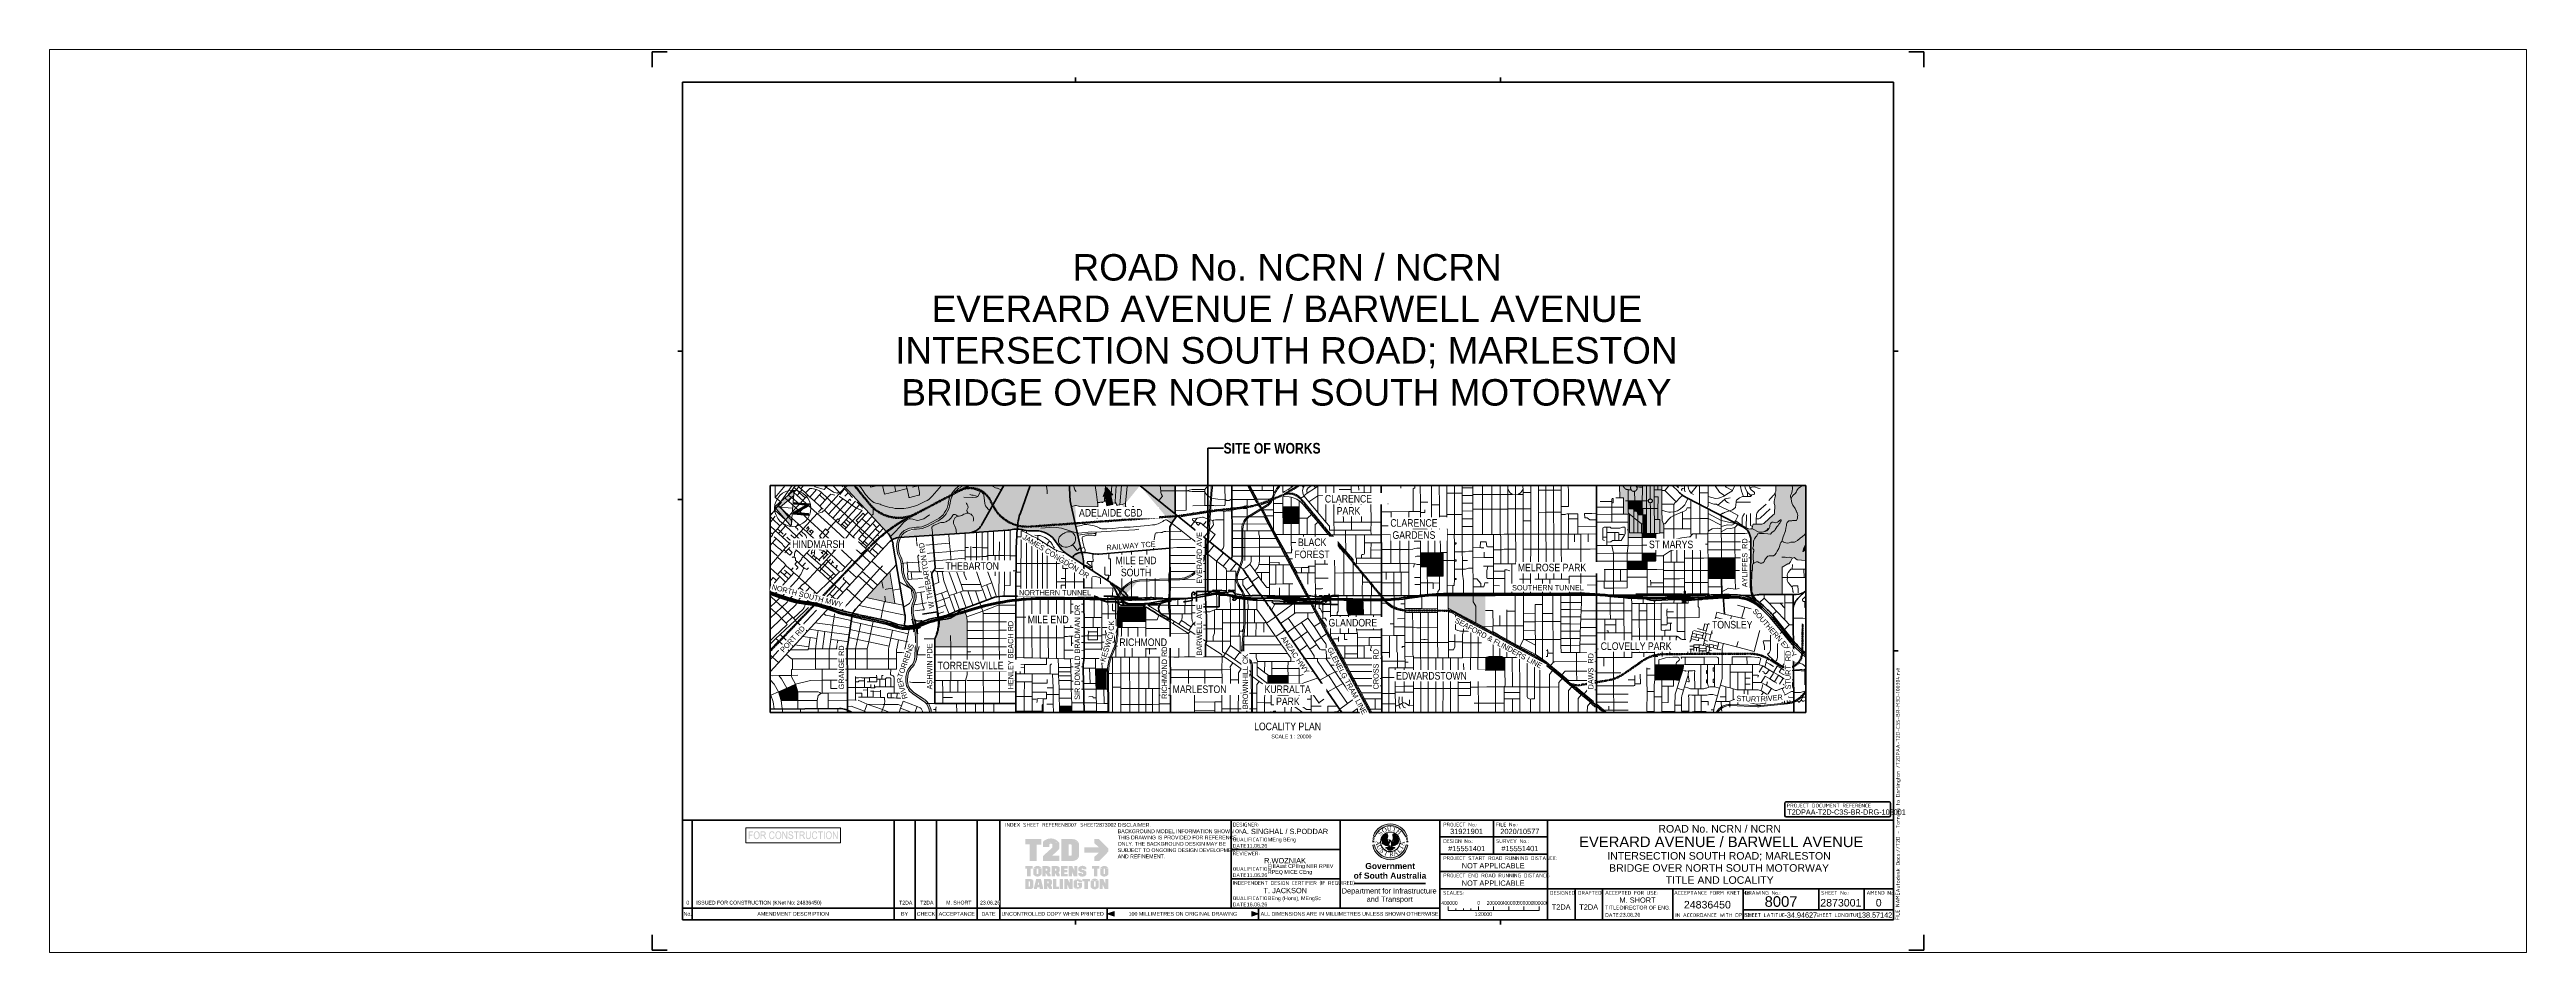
# Paper-space layout 'Layout1' of a CAD drawing. Header units: metres. Extents: x -0.4 to 1.24, y 0 to 0.6.
import ezdxf

# ---------------------------------------------------------------- set-up
doc = ezdxf.new("R2010")
doc.units = ezdxf.units.M
doc.linetypes.add('Dashed', pattern=[0.0075, 0.005, -0.0025])
doc.layers.get('Defpoints').update_dxf_attribs({"color": 41})
doc.layers.add('A-ANNO-NOTE', color=7, linetype='Continuous', lineweight=9, true_color=0x41d2ff)
for name, color, linetype, lineweight in [('A-ANNO-NOTE-STAMP', 10, 'Continuous', 18), ('A-DETL', 7, 'Continuous', 13), ('G-ANNO-TEXT', 7, 'Continuous', 9), ('G-ANNO-TTLB', 7, 'Continuous', 9), ('G-IMPT', 7, 'Continuous', 13)]:
    doc.layers.add(name, color=color, linetype=linetype, lineweight=lineweight)
doc.styles.add('Arial', font='arial.ttf', dxfattribs={"height": 0.0025})
doc.styles.add('Arial Narrow', font='ARIALN.TTF', dxfattribs={"height": 0.0025})
doc.styles.add('Arial Narrow_1', font='ARIALN.TTF', dxfattribs={"height": 0.0035})
doc.styles.add('Arial Narrow_2', font='ARIALN.TTF', dxfattribs={"height": 0.005})
doc.styles.add('Arial Narrow_3', font='ARIALN.TTF', dxfattribs={"width": 0.9, "height": 0.0025})
doc.styles.add('Arial Narrow_B', font='ARIALNB.TTF', dxfattribs={"height": 0.007})
doc.styles.add('Arial_1', font='arial.ttf', dxfattribs={"height": 0.0035})
doc.styles.add('Arial_2', font='arial.ttf', dxfattribs={"height": 0.005})
doc.styles.add('Arial_3', font='arial.ttf', dxfattribs={"height": 0.007})
doc.styles.add('Arial_4', font='arial.ttf', dxfattribs={"height": 0.0175})
doc.styles.add('Arial_B', font='arialbd.ttf', dxfattribs={"height": 0.004})
doc.styles.add('ISOCPEUR', font='isocpeur.ttf', dxfattribs={"height": 0.0025})
doc.styles.add('Times New Roman', font='times.ttf', dxfattribs={"height": 0.008001})

# ---------------------------------------------------------------- blocks, each defined once
blk = doc.blocks.new('T2DPAA-T2D-PWA-DE-XRF-000001 - Drawing3_dwg-8554483-TITLE AND LOCALITY')
at = {"layer": 'G-IMPT'}
h = blk.add_hatch(color=256, dxfattribs=at)
edge = h.paths.add_edge_path()
edge.add_line((0.1549, 0.1015), (0.1515, 0.1021))
edge.add_arc((0.1226, 0.1077), 0.0295, 190.997, 349.003, ccw=False)
edge.add_line((0.0937, 0.1021), (0.0903, 0.1015))
edge.add_arc((0.1226, 0.1077), 0.0329, 190.997, 349.003)
edge = h.paths.add_edge_path()
edge.add_arc((0.1226, 0.1077), 0.0329, 20.0475, 159.9525, ccw=False)
edge.add_line((0.1535, 0.119), (0.1503, 0.1178))
edge.add_arc((0.1226, 0.1077), 0.0295, 20.0475, 159.9525)
edge.add_line((0.0949, 0.1178), (0.0917, 0.119))
h = blk.add_hatch(color=256, dxfattribs=at)
edge = h.paths.add_edge_path()
edge.add_line((0.0931, 0.1083), (0.0897, 0.1083))
edge.add_arc((0.1226, 0.1077), 0.0329, 177.3415, 178.9368, ccw=False)
edge.add_line((0.0897, 0.1094), (0.0897, 0.1093))
edge.add_line((0.0897, 0.1094), (0.0932, 0.1092))
edge.add_line((0.0932, 0.1091), (0.0932, 0.1092))
edge.add_arc((0.1226, 0.1077), 0.0295, 177.3415, 178.9368)
h = blk.add_hatch(color=256, dxfattribs=at)
edge = h.paths.add_edge_path()
edge.add_line((0.0931, 0.1069), (0.0897, 0.1068))
edge.add_arc((0.1226, 0.1077), 0.0329, 180, 181.5953, ccw=False)
edge.add_line((0.0897, 0.1078), (0.0897, 0.1077))
edge.add_line((0.0897, 0.1078), (0.0931, 0.1078))
edge.add_line((0.0931, 0.1077), (0.0931, 0.1078))
edge.add_arc((0.1226, 0.1077), 0.0295, 180, 181.5953)
h = blk.add_hatch(color=256, dxfattribs=at)
edge = h.paths.add_edge_path()
edge.add_arc((0.1226, 0.1077), 0.0329, 174.6829, 176.2783, ccw=False)
edge.add_line((0.0899, 0.1109), (0.0898, 0.1108))
edge.add_line((0.0899, 0.1109), (0.0933, 0.1106))
edge.add_line((0.0933, 0.1105), (0.0933, 0.1106))
edge.add_arc((0.1226, 0.1077), 0.0295, 174.6829, 176.2783)
edge.add_line((0.0932, 0.1096), (0.0898, 0.1099))
h = blk.add_hatch(color=256, dxfattribs=at)
edge = h.paths.add_edge_path()
edge.add_arc((0.1226, 0.1077), 0.0329, 172.0244, 173.6197, ccw=False)
edge.add_line((0.09, 0.1124), (0.09, 0.1123))
edge.add_line((0.09, 0.1124), (0.0934, 0.1119))
edge.add_line((0.0934, 0.1118), (0.0934, 0.1119))
edge.add_arc((0.1226, 0.1077), 0.0295, 172.0244, 173.6197)
edge.add_line((0.0933, 0.111), (0.0899, 0.1114))
h = blk.add_hatch(color=256, dxfattribs=at)
edge = h.paths.add_edge_path()
edge.add_arc((0.1226, 0.1077), 0.0329, 169.3658, 170.9612, ccw=False)
edge.add_line((0.0903, 0.1139), (0.0903, 0.1138))
edge.add_line((0.0903, 0.1139), (0.0937, 0.1133))
edge.add_line((0.0936, 0.1132), (0.0937, 0.1133))
edge.add_arc((0.1226, 0.1077), 0.0295, 169.3658, 170.9612)
edge.add_line((0.0935, 0.1124), (0.0901, 0.1129))
h = blk.add_hatch(color=256, dxfattribs=at)
edge = h.paths.add_edge_path()
edge.add_arc((0.1226, 0.1077), 0.0329, 166.7073, 168.3026, ccw=False)
edge.add_line((0.0906, 0.1154), (0.0906, 0.1153))
edge.add_line((0.0906, 0.1154), (0.0939, 0.1146))
edge.add_line((0.0939, 0.1145), (0.0939, 0.1146))
edge.add_arc((0.1226, 0.1077), 0.0295, 166.7073, 168.3026)
edge.add_line((0.0937, 0.1137), (0.0904, 0.1144))
h = blk.add_hatch(color=256, dxfattribs=at)
edge = h.paths.add_edge_path()
edge.add_line((0.0941, 0.115), (0.0907, 0.1159))
edge.add_arc((0.1226, 0.1077), 0.0329, 164.0488, 165.6441, ccw=False)
edge.add_line((0.091, 0.1169), (0.091, 0.1168))
edge.add_line((0.091, 0.1169), (0.0943, 0.1159))
edge.add_line((0.0943, 0.1158), (0.0943, 0.1159))
edge.add_arc((0.1226, 0.1077), 0.0295, 164.0488, 165.6441)
h = blk.add_hatch(color=256, dxfattribs=at)
edge = h.paths.add_edge_path()
edge.add_arc((0.1226, 0.1077), 0.0329, 161.3902, 162.9856, ccw=False)
edge.add_line((0.0915, 0.1183), (0.0914, 0.1182))
edge.add_line((0.0915, 0.1183), (0.0947, 0.1172))
edge.add_line((0.0947, 0.1171), (0.0947, 0.1172))
edge.add_arc((0.1226, 0.1077), 0.0295, 161.3902, 162.9856)
edge.add_line((0.0944, 0.1163), (0.0911, 0.1174))
h = blk.add_hatch(color=256, dxfattribs=at)
edge = h.paths.add_edge_path()
edge.add_line((0.1206, 0.1074), (0.1207, 0.1074))
edge.add_line((0.1207, 0.1074), (0.1206, 0.1074))
edge = h.paths.add_edge_path()
edge.add_line((0.1166, 0.11), (0.1166, 0.1074))
edge.add_line((0.1166, 0.1074), (0.1183, 0.1065))
edge.add_line((0.1183, 0.1065), (0.119, 0.1076))
edge.add_line((0.119, 0.1076), (0.1204, 0.1079))
edge.add_line((0.1204, 0.1079), (0.1207, 0.1074))
edge.add_line((0.1207, 0.1074), (0.1211, 0.1067))
edge.add_line((0.1211, 0.1067), (0.1187, 0.1008))
edge.add_line((0.1187, 0.1008), (0.1178, 0.1012))
edge.add_line((0.1178, 0.1012), (0.1166, 0.1008))
edge.add_line((0.1166, 0.1008), (0.1161, 0.1012))
edge.add_line((0.1161, 0.1012), (0.1147, 0.101))
edge.add_line((0.1147, 0.101), (0.1143, 0.1017))
edge.add_line((0.1143, 0.1017), (0.1131, 0.1012))
edge.add_line((0.1131, 0.1012), (0.1128, 0.1022))
edge.add_line((0.1128, 0.1022), (0.1119, 0.1019))
edge.add_line((0.1119, 0.1019), (0.1119, 0.1029))
edge.add_line((0.1119, 0.1029), (0.1105, 0.1027))
edge.add_line((0.1105, 0.1027), (0.1107, 0.1043))
edge.add_line((0.1107, 0.1043), (0.1091, 0.1041))
edge.add_line((0.1091, 0.1041), (0.1095, 0.1057))
edge.add_line((0.1095, 0.1057), (0.1077, 0.106))
edge.add_line((0.1077, 0.106), (0.1081, 0.1069))
edge.add_line((0.1081, 0.1069), (0.1072, 0.1074))
edge.add_line((0.1072, 0.1074), (0.1081, 0.1091))
edge.add_line((0.1081, 0.1091), (0.1069, 0.11))
edge.add_line((0.1069, 0.11), (0.1081, 0.1112))
edge.add_line((0.1081, 0.1112), (0.1069, 0.1122))
edge.add_line((0.1069, 0.1122), (0.1085, 0.113))
edge.add_line((0.1085, 0.113), (0.1072, 0.1143))
edge.add_line((0.1072, 0.1143), (0.1095, 0.1145))
edge.add_line((0.1095, 0.1145), (0.1081, 0.116))
edge.add_line((0.1081, 0.116), (0.1105, 0.116))
edge.add_line((0.1105, 0.116), (0.1088, 0.1179))
edge.add_line((0.1088, 0.1179), (0.1119, 0.1163))
edge.add_line((0.1119, 0.1163), (0.1105, 0.1193))
edge.add_line((0.1105, 0.1193), (0.1138, 0.1172))
edge.add_line((0.1138, 0.1172), (0.1121, 0.121))
edge.add_line((0.1121, 0.121), (0.1147, 0.1181))
edge.add_line((0.1147, 0.1181), (0.1143, 0.1224))
edge.add_line((0.1143, 0.1224), (0.1159, 0.1188))
edge.add_line((0.1159, 0.1188), (0.1166, 0.1236))
edge.add_line((0.1166, 0.1236), (0.1171, 0.1207))
edge.add_line((0.1171, 0.1207), (0.1178, 0.1214))
edge.add_line((0.1178, 0.1214), (0.118, 0.1179))
edge.add_line((0.118, 0.1179), (0.1171, 0.1131))
edge.add_line((0.1171, 0.1131), (0.1178, 0.111))
edge.add_line((0.1178, 0.111), (0.1166, 0.11))
for points in [[(0.1069, 0.1122), (0.1069, 0.11), (0.1081, 0.1112)], [(0.1081, 0.116), (0.1072, 0.1143), (0.1095, 0.1145)], [(0.1077, 0.106), (0.1091, 0.1041), (0.1095, 0.1057)], [(0.1105, 0.1193), (0.1088, 0.1179), (0.1119, 0.1163)], [(0.1105, 0.1027), (0.1119, 0.1019), (0.1119, 0.1029)], [(0.1225, 0.0967), (0.1233, 0.0985), (0.1277, 0.0943), (0.1263, 0.0929), (0.1237, 0.092), (0.1202, 0.0924), (0.1176, 0.0943), (0.1218, 0.0984)], [(0.1369, 0.1093), (0.1385, 0.1081), (0.1367, 0.1074), (0.1376, 0.106), (0.1357, 0.106), (0.1367, 0.1043), (0.1348, 0.1043), (0.1348, 0.1031), (0.1336, 0.1034), (0.1331, 0.1022), (0.1322, 0.1024), (0.1317, 0.1015), (0.1305, 0.1017), (0.1301, 0.101), (0.1296, 0.1015), (0.1291, 0.1005), (0.1286, 0.1008), (0.1277, 0.1003), (0.1275, 0.101), (0.1268, 0.1003), (0.1251, 0.1029), (0.1242, 0.1065), (0.1246, 0.1076), (0.1263, 0.1076), (0.127, 0.1067), (0.1284, 0.1072), (0.1291, 0.11), (0.1275, 0.1112), (0.1282, 0.1133), (0.1275, 0.1219), (0.1284, 0.121), (0.1289, 0.1236), (0.1294, 0.1193), (0.1312, 0.1226), (0.1305, 0.1191), (0.1331, 0.1212), (0.1317, 0.1179), (0.1348, 0.1195), (0.1324, 0.116), (0.1364, 0.1179), (0.1341, 0.1155), (0.1371, 0.116), (0.1355, 0.1143), (0.1381, 0.1141), (0.1364, 0.1131), (0.1383, 0.1124), (0.1367, 0.1114), (0.1385, 0.11)], [(0.1291, 0.1005), (0.1301, 0.101), (0.1296, 0.1015)], [(0.1312, 0.1226), (0.1331, 0.1212), (0.1305, 0.1191)], [(0.1317, 0.1015), (0.1331, 0.1022), (0.1322, 0.1024)], [(0.1348, 0.1195), (0.1364, 0.1179), (0.1324, 0.116)], [(0.1383, 0.1124), (0.1381, 0.1141), (0.1364, 0.1131)]]:
    blk.add_hatch(color=256, dxfattribs=at).paths.add_polyline_path(points)
h = blk.add_hatch(color=256, dxfattribs=at)
edge = h.paths.add_edge_path()
edge.add_line((0.1232, 0.1095), (0.1225, 0.1076))
edge.add_line((0.1225, 0.1076), (0.1207, 0.1074))
edge.add_line((0.1207, 0.1074), (0.1207, 0.1074))
edge.add_line((0.1207, 0.1074), (0.1216, 0.1086))
edge.add_line((0.1216, 0.1086), (0.1197, 0.1119))
edge.add_line((0.1197, 0.1119), (0.1232, 0.1107))
edge.add_line((0.1232, 0.1107), (0.1239, 0.1098))
edge.add_line((0.1239, 0.1098), (0.1232, 0.1095))
h = blk.add_hatch(color=256, dxfattribs=at)
edge = h.paths.add_edge_path()
edge.add_line((0.154, 0.1174), (0.1508, 0.1163))
edge.add_arc((0.1226, 0.1077), 0.0295, 17.0144, 18.6098)
edge.add_line((0.1505, 0.1172), (0.1505, 0.1171))
edge.add_line((0.1505, 0.1172), (0.1537, 0.1183))
edge.add_line((0.1538, 0.1182), (0.1537, 0.1183))
edge.add_arc((0.1226, 0.1077), 0.0329, 17.0144, 18.6098, ccw=False)
h = blk.add_hatch(color=256, dxfattribs=at)
edge = h.paths.add_edge_path()
edge.add_arc((0.1226, 0.1077), 0.0295, 14.3559, 15.9512)
edge.add_line((0.1509, 0.1159), (0.1509, 0.1158))
edge.add_line((0.1509, 0.1159), (0.1542, 0.1169))
edge.add_line((0.1542, 0.1168), (0.1542, 0.1169))
edge.add_arc((0.1226, 0.1077), 0.0329, 14.3559, 15.9512, ccw=False)
edge.add_line((0.1545, 0.1159), (0.1511, 0.115))
h = blk.add_hatch(color=256, dxfattribs=at)
edge = h.paths.add_edge_path()
edge.add_line((0.1548, 0.1144), (0.1514, 0.1137))
edge.add_arc((0.1226, 0.1077), 0.0295, 11.6974, 13.2927)
edge.add_line((0.1512, 0.1146), (0.1513, 0.1145))
edge.add_line((0.1512, 0.1146), (0.1546, 0.1154))
edge.add_line((0.1546, 0.1153), (0.1546, 0.1154))
edge.add_arc((0.1226, 0.1077), 0.0329, 11.6974, 13.2927, ccw=False)
h = blk.add_hatch(color=256, dxfattribs=at)
edge = h.paths.add_edge_path()
edge.add_arc((0.1226, 0.1077), 0.0295, 9.0388, 10.6342)
edge.add_line((0.1515, 0.1133), (0.1515, 0.1132))
edge.add_line((0.1515, 0.1133), (0.1549, 0.1139))
edge.add_line((0.1549, 0.1138), (0.1549, 0.1139))
edge.add_arc((0.1226, 0.1077), 0.0329, 9.0388, 10.6342, ccw=False)
edge.add_line((0.1551, 0.1129), (0.1517, 0.1124))
h = blk.add_hatch(color=256, dxfattribs=at)
edge = h.paths.add_edge_path()
edge.add_arc((0.1226, 0.1077), 0.0295, 6.3803, 7.9756)
edge.add_line((0.1518, 0.1119), (0.1518, 0.1118))
edge.add_line((0.1518, 0.1119), (0.1552, 0.1124))
edge.add_line((0.1552, 0.1123), (0.1552, 0.1124))
edge.add_arc((0.1226, 0.1077), 0.0329, 6.3803, 7.9756, ccw=False)
edge.add_line((0.1553, 0.1114), (0.1519, 0.111))
h = blk.add_hatch(color=256, dxfattribs=at)
edge = h.paths.add_edge_path()
edge.add_line((0.1554, 0.1099), (0.152, 0.1096))
edge.add_arc((0.1226, 0.1077), 0.0295, 3.7217, 5.3171)
edge.add_line((0.1519, 0.1106), (0.1519, 0.1105))
edge.add_line((0.1519, 0.1106), (0.1553, 0.1109))
edge.add_line((0.1553, 0.1108), (0.1553, 0.1109))
edge.add_arc((0.1226, 0.1077), 0.0329, 3.7217, 5.3171, ccw=False)
h = blk.add_hatch(color=256, dxfattribs=at)
edge = h.paths.add_edge_path()
edge.add_line((0.1555, 0.1083), (0.1521, 0.1083))
edge.add_arc((0.1226, 0.1077), 0.0295, 1.0632, 2.6585)
edge.add_line((0.152, 0.1092), (0.152, 0.1091))
edge.add_line((0.152, 0.1092), (0.1554, 0.1094))
edge.add_line((0.1555, 0.1093), (0.1554, 0.1094))
edge.add_arc((0.1226, 0.1077), 0.0329, 1.0632, 2.6585, ccw=False)
h = blk.add_hatch(color=256, dxfattribs=at)
edge = h.paths.add_edge_path()
edge.add_line((0.1555, 0.1068), (0.152, 0.1069))
edge.add_arc((0.1226, 0.1077), 0.0295, 358.4047, 360)
edge.add_line((0.1521, 0.1078), (0.1521, 0.1077))
edge.add_line((0.1521, 0.1078), (0.1555, 0.1078))
edge.add_line((0.1555, 0.1077), (0.1555, 0.1078))
edge.add_arc((0.1226, 0.1077), 0.0329, 358.4047, 360, ccw=False)
for p, q in [((0.0903, 0.1015), (0.0937, 0.1021)), ((0.0917, 0.119), (0.0949, 0.1178)), ((0.1069, 0.1122), (0.1069, 0.11)), ((0.1081, 0.1112), (0.1069, 0.1122)), ((0.1069, 0.11), (0.1081, 0.1112)), ((0.1081, 0.116), (0.1072, 0.1143)), ((0.1072, 0.1143), (0.1095, 0.1145)), ((0.1077, 0.106), (0.1091, 0.1041)), ((0.1095, 0.1057), (0.1077, 0.106)), ((0.1095, 0.1145), (0.1081, 0.116)), ((0.1105, 0.1193), (0.1088, 0.1179)), ((0.1088, 0.1179), (0.1119, 0.1163)), ((0.1091, 0.1041), (0.1095, 0.1057)), ((0.1119, 0.1163), (0.1105, 0.1193)), ((0.1119, 0.1029), (0.1105, 0.1027)), ((0.1105, 0.1027), (0.1119, 0.1019)), ((0.1119, 0.1019), (0.1119, 0.1029)), ((0.115, 0.0967), (0.1197, 0.0967)), ((0.1211, 0.1003), (0.1173, 0.0974)), ((0.1244, 0.1003), (0.1272, 0.0974)), ((0.1256, 0.0967), (0.1308, 0.0967)), ((0.1296, 0.1015), (0.1291, 0.1005)), ((0.1291, 0.1005), (0.1301, 0.101)), ((0.1301, 0.101), (0.1296, 0.1015)), ((0.1305, 0.1191), (0.1312, 0.1226)), ((0.1331, 0.1212), (0.1305, 0.1191)), ((0.1312, 0.1226), (0.1331, 0.1212)), ((0.1322, 0.1024), (0.1317, 0.1015)), ((0.1317, 0.1015), (0.1331, 0.1022)), ((0.1331, 0.1022), (0.1322, 0.1024)), ((0.1324, 0.116), (0.1348, 0.1195)), ((0.1364, 0.1179), (0.1324, 0.116)), ((0.1348, 0.1195), (0.1364, 0.1179)), ((0.1381, 0.1141), (0.1364, 0.1131)), ((0.1364, 0.1131), (0.1383, 0.1124)), ((0.1383, 0.1124), (0.1381, 0.1141)), ((0.1503, 0.1178), (0.1535, 0.119)), ((0.1515, 0.1021), (0.1549, 0.1015))]:
    blk.add_line(p, q, dxfattribs=at)
at = {"layer": 'G-IMPT', "flags": 128}
for points in [[(0.1085, 0.113), (0.1072, 0.1143), (0.1095, 0.1145), (0.1081, 0.116), (0.1105, 0.116), (0.1088, 0.1179), (0.1119, 0.1163), (0.1105, 0.1193), (0.1138, 0.1172), (0.1121, 0.121), (0.1147, 0.1181), (0.1143, 0.1224), (0.1159, 0.1188), (0.1166, 0.1236), (0.1171, 0.1207), (0.1178, 0.1214), (0.118, 0.1179), (0.1171, 0.1131), (0.119, 0.1076), (0.1204, 0.1079), (0.1211, 0.1067), (0.1187, 0.1008), (0.1178, 0.1012), (0.1166, 0.1008), (0.1161, 0.1012), (0.1147, 0.101), (0.1143, 0.1017), (0.1131, 0.1012), (0.1128, 0.1022), (0.1119, 0.1019), (0.1119, 0.1029), (0.1105, 0.1027), (0.1107, 0.1043), (0.1091, 0.1041), (0.1095, 0.1057), (0.1077, 0.106), (0.1081, 0.1069), (0.1072, 0.1074), (0.1081, 0.1091), (0.1069, 0.11), (0.1081, 0.1112), (0.1069, 0.1122), (0.1087, 0.1131)], [(0.1206, 0.0974), (0.1145, 0.0974), (0.1145, 0.0962), (0.1194, 0.0962)], [(0.119, 0.1076), (0.1183, 0.1065), (0.1166, 0.1074), (0.1166, 0.11), (0.1178, 0.111)], [(0.1218, 0.0984), (0.1176, 0.0943), (0.1202, 0.0924), (0.1237, 0.092), (0.1263, 0.0929), (0.1277, 0.0943), (0.1233, 0.0985)], [(0.1199, 0.1031), (0.1225, 0.0967), (0.1251, 0.1029), (0.1242, 0.1065), (0.1246, 0.1076), (0.1263, 0.1076), (0.1282, 0.1133), (0.1275, 0.1219), (0.1284, 0.121), (0.1289, 0.1236), (0.1294, 0.1193), (0.1312, 0.1226), (0.1305, 0.1191), (0.1331, 0.1212), (0.1317, 0.1179), (0.1348, 0.1195), (0.1324, 0.116), (0.1364, 0.1179), (0.1341, 0.1155), (0.1371, 0.116), (0.1355, 0.1143), (0.1381, 0.1141), (0.1364, 0.1131), (0.1383, 0.1124), (0.1367, 0.1114), (0.1385, 0.11), (0.1369, 0.1093), (0.1385, 0.1081), (0.1367, 0.1074), (0.1376, 0.106), (0.1357, 0.106), (0.1367, 0.1043), (0.1348, 0.1043), (0.1348, 0.1031), (0.1336, 0.1034), (0.1331, 0.1022), (0.1322, 0.1024), (0.1317, 0.1015), (0.1305, 0.1017), (0.1301, 0.101), (0.1296, 0.1015), (0.1291, 0.1005), (0.1286, 0.1008), (0.1277, 0.1003), (0.1275, 0.101), (0.1268, 0.1003), (0.1251, 0.1029)], [(0.1239, 0.1098), (0.1244, 0.1091), (0.1246, 0.1076)], [(0.1246, 0.0974), (0.1308, 0.0974), (0.1308, 0.0962), (0.126, 0.0962)], [(0.1263, 0.1076), (0.127, 0.1067), (0.1284, 0.1072), (0.1291, 0.11), (0.1275, 0.1112)]]:
    blk.add_lwpolyline(points, dxfattribs=at)
blk.add_lwpolyline([(0.1206, 0.1074), (0.1216, 0.1086), (0.1197, 0.1119), (0.1232, 0.1107), (0.1239, 0.1098), (0.1232, 0.1095), (0.1225, 0.1076)], close=True, dxfattribs=at)
at = {"layer": 'G-IMPT'}
blk.add_circle((0.1226, 0.1077), 0.018, dxfattribs=at)
for radius, start, end in [(0.0329, 20.0475, 159.9525), (0.0295, 20.0475, 159.9525), (0.0329, 190.997, 349.003), (0.0295, 190.997, 349.003)]:
    blk.add_arc((0.1226, 0.1077), radius, start, end, dxfattribs=at)
at = {"layer": 'G-IMPT', "lineweight": 9, "char_height": 0.008, "attachment_point": 2, "line_spacing_factor": 1.029793, "style": 'Times New Roman'}
for s, insert, width, rotation in [('A', (0.104, 0.106), 0.010353, 279.6978), ('U', (0.1058, 0.0996), 0.010353, 300.15), ('S', (0.1012, 0.1263), 0.008041, 49.0663), ('S', (0.1107, 0.0935), 0.008041, 310.3575), ('O', (0.1099, 0.133), 0.010353, 26.6943), ('T', (0.1164, 0.0903), 0.008744, 336.9699), ('U', (0.1205, 0.136), 0.010353, 4.3222), ('T', (0.1314, 0.1347), 0.008744, 341.9502), ('A', (0.1307, 0.0909), 0.010353, 21.3382), ('H', (0.141, 0.1293), 0.010353, 319.5782), ('L', (0.1363, 0.0949), 0.008744, 42.375), ('I', (0.1395, 0.0995), 0.004825, 60.5783), ('A', (0.141, 0.1048), 0.010353, 83.64), ('R', (0.1244, 0.0893), 0.009549, 3.701)]:
    blk.add_mtext(s, dxfattribs=dict(at, insert=insert, width=width, rotation=rotation))
blk = doc.blocks.new('T2DPAA-T2D-PWA-DE-XRF-000001 - Standard-8554960-TITLE AND LOCALITY')
at = {"layer": 'G-IMPT', "lineweight": 9, "true_color": 0xd2f5d2}
h = blk.add_hatch(color=254, dxfattribs=at)
h.paths.add_polyline_path([(0.1443, 0.3072), (0.1445, 0.3061), (0.1494, 0.3072)])
edge = h.paths.add_edge_path()
edge.add_line((0.1681, 0.3072), (0.1685, 0.3056))
edge.add_line((0.1685, 0.3056), (0.1686, 0.3051))
edge.add_line((0.1686, 0.3051), (0.1697, 0.2997))
edge.add_line((0.1697, 0.2997), (0.1698, 0.2996))
edge.add_line((0.1698, 0.2996), (0.17, 0.2994))
edge.add_line((0.17, 0.2994), (0.1701, 0.2994))
edge.add_line((0.1701, 0.2994), (0.1704, 0.2994))
edge.add_line((0.1704, 0.2994), (0.1729, 0.3))
edge.add_line((0.1729, 0.3), (0.1762, 0.3008))
edge.add_line((0.1762, 0.3008), (0.1764, 0.3008))
edge.add_line((0.1764, 0.3008), (0.1766, 0.3009))
edge.add_line((0.1766, 0.3009), (0.1768, 0.301))
edge.add_line((0.1768, 0.301), (0.1769, 0.3013))
edge.add_line((0.1769, 0.3013), (0.1769, 0.3014))
edge.add_line((0.1769, 0.3015), (0.1769, 0.3014))
edge.add_line((0.1769, 0.3015), (0.1769, 0.3017))
edge.add_line((0.1769, 0.3017), (0.1768, 0.3027))
edge.add_line((0.1768, 0.3027), (0.1759, 0.307))
edge.add_line((0.1759, 0.307), (0.1758, 0.3072))
edge.add_line((0.1758, 0.3072), (0.1681, 0.3072))
h.paths.add_polyline_path([(0.1603, 0.3072), (0.1612, 0.3033), (0.1681, 0.305), (0.1686, 0.3051), (0.1685, 0.3056), (0.1681, 0.3072)])
h.paths.add_polyline_path([(0.1524, 0.3072), (0.1536, 0.3016), (0.1612, 0.3033), (0.1603, 0.3072)])
edge = h.paths.add_edge_path()
edge.add_line((0.1536, 0.3016), (0.1524, 0.3072))
edge.add_line((0.1524, 0.3072), (0.1494, 0.3072))
edge.add_line((0.1494, 0.3072), (0.1445, 0.3061))
edge.add_line((0.1445, 0.3061), (0.1443, 0.3072))
edge.add_line((0.1443, 0.3072), (0.1366, 0.3072))
edge.add_line((0.1367, 0.3072), (0.1366, 0.3072))
edge.add_line((0.1367, 0.3072), (0.1374, 0.3067))
edge.add_line((0.1374, 0.3067), (0.1382, 0.3058))
edge.add_line((0.1382, 0.3058), (0.1394, 0.3039))
edge.add_line((0.1395, 0.3038), (0.1394, 0.3039))
edge.add_line((0.1395, 0.3038), (0.1402, 0.3027))
edge.add_line((0.1402, 0.3027), (0.1411, 0.3014))
edge.add_line((0.1411, 0.3014), (0.1421, 0.3002))
edge.add_line((0.1421, 0.3002), (0.1429, 0.2994))
edge.add_line((0.1429, 0.2994), (0.1441, 0.2981))
edge.add_line((0.1441, 0.2981), (0.1444, 0.2979))
edge.add_line((0.1444, 0.2979), (0.1447, 0.2976))
edge.add_line((0.1447, 0.2976), (0.1449, 0.2974))
edge.add_line((0.1449, 0.2974), (0.1465, 0.2961))
edge.add_line((0.1465, 0.2961), (0.1479, 0.2955))
edge.add_line((0.1479, 0.2955), (0.1508, 0.2948))
edge.add_line((0.1508, 0.2948), (0.1515, 0.2945))
edge.add_line((0.1515, 0.2945), (0.1527, 0.2941))
edge.add_line((0.1527, 0.2941), (0.1548, 0.2934))
edge.add_line((0.1548, 0.2934), (0.1556, 0.2932))
edge.add_line((0.1556, 0.2932), (0.1571, 0.2928))
edge.add_line((0.1571, 0.2928), (0.1592, 0.2924))
edge.add_line((0.1592, 0.2924), (0.1607, 0.2921))
edge.add_line((0.1607, 0.2921), (0.1631, 0.292))
edge.add_line((0.1631, 0.292), (0.1665, 0.2921))
edge.add_line((0.1665, 0.2921), (0.1693, 0.2925))
edge.add_line((0.1693, 0.2925), (0.1734, 0.2936))
edge.add_line((0.1734, 0.2936), (0.1754, 0.2943))
edge.add_line((0.1754, 0.2943), (0.1776, 0.2953))
edge.add_line((0.1776, 0.2953), (0.1804, 0.2967))
edge.add_line((0.1804, 0.2967), (0.1819, 0.2973))
edge.add_line((0.1819, 0.2973), (0.1829, 0.2981))
edge.add_line((0.1829, 0.2981), (0.1848, 0.2998))
edge.add_line((0.1848, 0.2998), (0.1851, 0.3001))
edge.add_line((0.1851, 0.3001), (0.1913, 0.3072))
edge.add_line((0.1913, 0.3072), (0.1758, 0.3072))
edge.add_line((0.1758, 0.3072), (0.1759, 0.307))
edge.add_line((0.1759, 0.307), (0.1768, 0.3027))
edge.add_line((0.1768, 0.3027), (0.1769, 0.3016))
edge.add_line((0.1769, 0.3014), (0.1769, 0.3016))
edge.add_line((0.1769, 0.3014), (0.1769, 0.3013))
edge.add_line((0.1769, 0.3013), (0.1768, 0.301))
edge.add_line((0.1768, 0.301), (0.1766, 0.3009))
edge.add_line((0.1766, 0.3009), (0.1764, 0.3008))
edge.add_line((0.1764, 0.3008), (0.1762, 0.3008))
edge.add_line((0.1762, 0.3008), (0.1729, 0.3))
edge.add_line((0.1729, 0.3), (0.1704, 0.2994))
edge.add_line((0.1704, 0.2994), (0.17, 0.2994))
edge.add_line((0.17, 0.2994), (0.1697, 0.2997))
edge.add_line((0.1697, 0.2997), (0.1686, 0.3051))
edge.add_line((0.1686, 0.3051), (0.1681, 0.305))
edge.add_line((0.1681, 0.305), (0.1612, 0.3033))
edge.add_line((0.1612, 0.3033), (0.1536, 0.3016))
edge = h.paths.add_edge_path()
edge.add_line((0.1449, 0.2974), (0.1465, 0.2961))
edge.add_line((0.1465, 0.2961), (0.1479, 0.2955))
edge.add_line((0.1479, 0.2955), (0.1508, 0.2948))
edge.add_line((0.1508, 0.2948), (0.1515, 0.2945))
edge.add_line((0.1515, 0.2945), (0.1527, 0.2941))
edge.add_line((0.1527, 0.2941), (0.1548, 0.2934))
edge.add_line((0.1548, 0.2934), (0.1556, 0.2932))
edge.add_line((0.1556, 0.2932), (0.1571, 0.2928))
edge.add_line((0.1571, 0.2928), (0.1592, 0.2924))
edge.add_line((0.1592, 0.2924), (0.1607, 0.2921))
edge.add_line((0.1607, 0.2921), (0.1631, 0.292))
edge.add_line((0.1631, 0.292), (0.1665, 0.2921))
edge.add_line((0.1665, 0.2921), (0.1693, 0.2925))
edge.add_line((0.1693, 0.2925), (0.1734, 0.2936))
edge.add_line((0.1734, 0.2936), (0.1754, 0.2943))
edge.add_line((0.1754, 0.2943), (0.1776, 0.2953))
edge.add_line((0.1776, 0.2953), (0.1804, 0.2967))
edge.add_line((0.1804, 0.2967), (0.1819, 0.2973))
edge.add_line((0.1819, 0.2973), (0.1829, 0.2981))
edge.add_line((0.1829, 0.2981), (0.1848, 0.2998))
edge.add_line((0.1848, 0.2998), (0.1851, 0.3001))
edge.add_line((0.1851, 0.3001), (0.1913, 0.3072))
edge.add_line((0.1913, 0.3072), (0.2048, 0.3072))
edge.add_line((0.2048, 0.3072), (0.2037, 0.3067))
edge.add_arc((0.2113, 0.2937), 0.015, 120.2892, 172.7186)
edge.add_arc((0.1816, 0.2975), 0.015, 297.7453, 352.7186, ccw=False)
edge.add_line((0.1885, 0.2842), (0.1818, 0.2807))
edge.add_arc((0.1749, 0.294), 0.015, 269.6629, 297.7453, ccw=False)
edge.add_arc((0.1747, 0.264), 0.015, 89.6629, 112.7157)
edge.add_arc((0.1727, 0.2686), 0.01, 112.7157, 154.6836)
edge.add_line((0.1637, 0.2729), (0.1634, 0.2729))
edge.add_arc((0.1641, 0.2629), 0.01, 93.8891, 124.12)
edge.add_arc((0.1445, 0.2659), 0.015, 20.5526, 42.7634)
edge.add_line((0.1555, 0.2761), (0.1277, 0.3061))
edge.add_line((0.1277, 0.3061), (0.1285, 0.3067))
edge.add_line((0.1285, 0.3067), (0.1295, 0.307))
edge.add_line((0.1295, 0.307), (0.1301, 0.3072))
edge.add_line((0.1301, 0.3072), (0.1366, 0.3072))
edge.add_line((0.1366, 0.3072), (0.1374, 0.3067))
edge.add_line((0.1374, 0.3067), (0.1382, 0.3058))
edge.add_line((0.1382, 0.3058), (0.1394, 0.3039))
edge.add_line((0.1394, 0.3039), (0.1402, 0.3027))
edge.add_line((0.1402, 0.3027), (0.1411, 0.3014))
edge.add_line((0.1411, 0.3014), (0.1421, 0.3002))
edge.add_line((0.1421, 0.3002), (0.1429, 0.2994))
edge.add_line((0.1429, 0.2994), (0.1441, 0.2981))
edge.add_line((0.1441, 0.2981), (0.1444, 0.2979))
edge.add_line((0.1444, 0.2979), (0.1447, 0.2976))
edge.add_line((0.1447, 0.2976), (0.1449, 0.2974))
at = {"layer": 'G-IMPT', "lineweight": 9, "true_color": 0x00bfff}
h = blk.add_hatch(color=140, dxfattribs=at)
edge = h.paths.add_edge_path()
edge.add_line((0.2036, 0.3072), (0.2059, 0.3072))
edge.add_line((0.2059, 0.3072), (0.204, 0.3061))
edge.add_arc((0.2113, 0.2937), 0.0144, 120.2892, 172.7186)
edge.add_arc((0.1816, 0.2975), 0.0156, 297.7453, 352.7186, ccw=False)
edge.add_line((0.1888, 0.2837), (0.1821, 0.2802))
edge.add_arc((0.1749, 0.294), 0.0156, 269.6629, 297.7453, ccw=False)
edge.add_arc((0.1747, 0.264), 0.0144, 89.6629, 112.7157)
edge.add_arc((0.1727, 0.2686), 0.0094, 112.7157, 157.7247)
edge.add_line((0.164, 0.2722), (0.1635, 0.2709))
edge.add_arc((0.1773, 0.2668), 0.0144, 163.2449, 206.6939)
edge.add_arc((0.1505, 0.2533), 0.0156, 1.3558, 26.6939, ccw=False)
edge.add_line((0.1661, 0.2537), (0.1662, 0.2516))
edge.add_arc((0.1816, 0.252), 0.0154, 181.3558, 230.063)
edge.add_arc((0.1664, 0.2339), 0.0082, -24.4073, 50.063, ccw=False)
edge.add_arc((0.187, 0.2245), 0.0144, 155.5927, 190.9553)
edge.add_line((0.1729, 0.2218), (0.1749, 0.2114))
edge.add_arc((0.1497, 0.2065), 0.0256, -1.7004, 10.9553, ccw=False)
edge.add_line((0.1753, 0.2058), (0.175, 0.1941))
edge.add_arc((0.1644, 0.1944), 0.0106, 317.2002, 358.2996, ccw=False)
edge.add_line((0.1722, 0.1872), (0.1715, 0.1866))
edge.add_arc((0.1784, 0.1802), 0.0094, 137.2002, 175.6874)
edge.add_line((0.169, 0.1809), (0.1689, 0.1789))
edge.add_arc((0.1783, 0.1782), 0.0094, 175.6874, 236.3133)
edge.add_line((0.1731, 0.1704), (0.1798, 0.1659))
edge.add_arc((0.1739, 0.1571), 0.0106, 17.592, 56.3133, ccw=False)
edge.add_line((0.184, 0.1603), (0.1845, 0.1589))
edge.add_arc((0.1791, 0.1572), 0.0056, 0.9336, 17.6976, ccw=False)
edge.add_line((0.1847, 0.1572), (0.1835, 0.1572))
edge.add_arc((0.1791, 0.1572), 0.0044, 1.1883, 17.7112)
edge.add_line((0.1833, 0.1585), (0.1829, 0.1599))
edge.add_arc((0.1739, 0.1571), 0.0094, 17.592, 56.3133)
edge.add_line((0.1791, 0.1649), (0.1724, 0.1694))
edge.add_arc((0.1783, 0.1782), 0.0106, 175.6874, 236.3133, ccw=False)
edge.add_line((0.1677, 0.179), (0.1678, 0.181))
edge.add_arc((0.1784, 0.1802), 0.0106, 137.2002, 175.6874, ccw=False)
edge.add_line((0.1706, 0.1874), (0.1713, 0.1881))
edge.add_arc((0.1644, 0.1944), 0.0094, 317.2002, 358.2996)
edge.add_line((0.1738, 0.1942), (0.1741, 0.2058))
edge.add_arc((0.1497, 0.2065), 0.0244, 358.2996, 370.9553)
edge.add_line((0.1737, 0.2112), (0.1717, 0.2216))
edge.add_arc((0.187, 0.2245), 0.0156, 155.5927, 190.9553, ccw=False)
edge.add_arc((0.1664, 0.2339), 0.007, 335.5927, 410.063)
edge.add_arc((0.1816, 0.252), 0.0166, 181.3558, 230.063, ccw=False)
edge.add_line((0.165, 0.2516), (0.1649, 0.2536))
edge.add_arc((0.1505, 0.2533), 0.0144, 1.3558, 26.6939)
edge.add_arc((0.1773, 0.2668), 0.0156, 163.0282, 206.6939, ccw=False)
edge.add_line((0.1624, 0.2713), (0.1629, 0.2726))
edge.add_arc((0.1727, 0.2686), 0.0106, 112.7157, 157.7247, ccw=False)
edge.add_arc((0.1747, 0.264), 0.0156, 89.6629, 112.7157, ccw=False)
edge.add_arc((0.1749, 0.294), 0.0144, 269.6629, 297.7453)
edge.add_line((0.1816, 0.2812), (0.1883, 0.2848))
edge.add_arc((0.1816, 0.2975), 0.0144, 297.7453, 352.7186)
edge.add_arc((0.2113, 0.2937), 0.0156, 119.7741, 172.7186, ccw=False)
at = {"layer": 'G-IMPT', "lineweight": 9, "true_color": 0xd2f5d2}
h = blk.add_hatch(color=254, dxfattribs=at)
h.paths.add_polyline_path([(0.1966, 0.2848), (0.1962, 0.2843), (0.1953, 0.2838), (0.1943, 0.2833), (0.1928, 0.2828), (0.1921, 0.2828), (0.191, 0.2827), (0.1903, 0.2826), (0.1897, 0.2824), (0.1883, 0.2817), (0.1866, 0.281), (0.1859, 0.2806), (0.1855, 0.2803), (0.1851, 0.2799), (0.185, 0.2796), (0.185, 0.2793), (0.1851, 0.2777), (0.1853, 0.2762), (0.1855, 0.2744), (0.2013, 0.2754), (0.2011, 0.2771), (0.201, 0.278), (0.2008, 0.2787), (0.2002, 0.2803), (0.1996, 0.2817), (0.1994, 0.2821), (0.1994, 0.2827), (0.1993, 0.2837), (0.1995, 0.2843), (0.1999, 0.2852), (0.2005, 0.286), (0.2013, 0.2865), (0.2021, 0.2869), (0.2017, 0.2872), (0.2012, 0.2876), (0.2003, 0.288), (0.1998, 0.2881), (0.1994, 0.288), (0.199, 0.2878), (0.1988, 0.2876), (0.1981, 0.2866), (0.1975, 0.2857)])
edge = h.paths.add_edge_path()
edge.add_line((0.2048, 0.3072), (0.2325, 0.3072))
edge.add_line((0.2325, 0.3072), (0.2179, 0.2811))
edge.add_arc((0.2092, 0.286), 0.01, 273.8891, 330.7087, ccw=False)
edge.add_line((0.2098, 0.276), (0.2013, 0.2754))
edge.add_line((0.2013, 0.2754), (0.2011, 0.2771))
edge.add_line((0.2011, 0.2771), (0.201, 0.278))
edge.add_line((0.201, 0.278), (0.2008, 0.2787))
edge.add_line((0.2008, 0.2787), (0.2002, 0.2803))
edge.add_line((0.2002, 0.2803), (0.1996, 0.2817))
edge.add_line((0.1996, 0.2817), (0.1994, 0.2821))
edge.add_line((0.1994, 0.2821), (0.1994, 0.2827))
edge.add_line((0.1994, 0.2827), (0.1993, 0.2837))
edge.add_line((0.1993, 0.2837), (0.1995, 0.2843))
edge.add_line((0.1995, 0.2843), (0.1999, 0.2852))
edge.add_line((0.1999, 0.2852), (0.2005, 0.286))
edge.add_line((0.2005, 0.286), (0.2013, 0.2865))
edge.add_line((0.2013, 0.2865), (0.2021, 0.2869))
edge.add_line((0.2021, 0.2869), (0.2017, 0.2872))
edge.add_line((0.2017, 0.2872), (0.2012, 0.2876))
edge.add_line((0.2012, 0.2876), (0.2003, 0.288))
edge.add_line((0.2003, 0.288), (0.1998, 0.2881))
edge.add_line((0.1998, 0.2881), (0.1994, 0.288))
edge.add_line((0.1994, 0.288), (0.199, 0.2878))
edge.add_line((0.199, 0.2878), (0.1988, 0.2876))
edge.add_line((0.1988, 0.2876), (0.1981, 0.2866))
edge.add_line((0.1981, 0.2866), (0.1975, 0.2857))
edge.add_line((0.1975, 0.2857), (0.1966, 0.2848))
edge.add_line((0.1966, 0.2848), (0.1962, 0.2843))
edge.add_line((0.1962, 0.2843), (0.1953, 0.2838))
edge.add_line((0.1953, 0.2838), (0.1943, 0.2833))
edge.add_line((0.1943, 0.2833), (0.1928, 0.2828))
edge.add_line((0.1928, 0.2828), (0.1921, 0.2828))
edge.add_line((0.1921, 0.2828), (0.191, 0.2827))
edge.add_line((0.191, 0.2827), (0.1903, 0.2826))
edge.add_line((0.1903, 0.2826), (0.1897, 0.2824))
edge.add_line((0.1897, 0.2824), (0.1883, 0.2817))
edge.add_line((0.1883, 0.2817), (0.1866, 0.281))
edge.add_line((0.1866, 0.281), (0.1859, 0.2806))
edge.add_line((0.1859, 0.2806), (0.1855, 0.2803))
edge.add_line((0.1855, 0.2803), (0.1851, 0.2799))
edge.add_line((0.1851, 0.2799), (0.185, 0.2796))
edge.add_line((0.185, 0.2796), (0.185, 0.2793))
edge.add_line((0.185, 0.2793), (0.1851, 0.2777))
edge.add_line((0.1851, 0.2777), (0.1853, 0.2762))
edge.add_line((0.1853, 0.2762), (0.1855, 0.2744))
edge.add_line((0.1855, 0.2744), (0.1637, 0.2729))
edge.add_arc((0.1727, 0.2686), 0.01, 112.7157, 154.6836, ccw=False)
edge.add_arc((0.1747, 0.264), 0.015, 89.6629, 112.7157, ccw=False)
edge.add_arc((0.1749, 0.294), 0.015, 269.6629, 297.7453)
edge.add_line((0.1818, 0.2807), (0.1885, 0.2842))
edge.add_arc((0.1816, 0.2975), 0.015, 297.7453, 352.7186)
edge.add_arc((0.2113, 0.2937), 0.015, 120.2892, 172.7186, ccw=False)
edge.add_line((0.2037, 0.3067), (0.2048, 0.3072))
h = blk.add_hatch(color=254, dxfattribs=at)
edge = h.paths.add_edge_path()
edge.add_line((0.2325, 0.3072), (0.25, 0.3072))
edge.add_line((0.25, 0.3072), (0.2433, 0.2883))
edge.add_arc((0.2668, 0.28), 0.025, 160.4069, 174.3321)
edge.add_line((0.2419, 0.2824), (0.2415, 0.2784))
edge.add_arc((0.2407, 0.2684), 0.01, 85.4952, 99.0184)
edge.add_line((0.2392, 0.2783), (0.2362, 0.2778))
edge.add_arc((0.2346, 0.2877), 0.01, 273.8529, 279.0184, ccw=False)
edge.add_line((0.2353, 0.2777), (0.21, 0.276))
edge.add_line((0.21, 0.276), (0.21, 0.276))
edge.add_arc((0.2092, 0.286), 0.01, 274.6584, 330.7087)
edge.add_line((0.2179, 0.2811), (0.2325, 0.3072))
h = blk.add_hatch(color=254, dxfattribs=at)
edge = h.paths.add_edge_path()
edge.add_line((0.2764, 0.2766), (0.2757, 0.2766))
edge.add_line((0.2757, 0.2766), (0.2747, 0.2765))
edge.add_line((0.2747, 0.2765), (0.2738, 0.2763))
edge.add_line((0.2738, 0.2763), (0.2729, 0.276))
edge.add_line((0.2729, 0.276), (0.2722, 0.2756))
edge.add_line((0.2722, 0.2756), (0.2715, 0.2752))
edge.add_line((0.2715, 0.2752), (0.2704, 0.2744))
edge.add_line((0.2704, 0.2744), (0.2698, 0.2738))
edge.add_line((0.2698, 0.2738), (0.2693, 0.2732))
edge.add_line((0.2693, 0.2732), (0.2692, 0.273))
edge.add_line((0.2692, 0.273), (0.2689, 0.2722))
edge.add_line((0.2689, 0.2722), (0.2687, 0.2714))
edge.add_line((0.2687, 0.2714), (0.2687, 0.2706))
edge.add_line((0.2687, 0.2706), (0.2688, 0.2698))
edge.add_line((0.2688, 0.2698), (0.2691, 0.269))
edge.add_line((0.2691, 0.269), (0.2696, 0.2683))
edge.add_line((0.2696, 0.2683), (0.2702, 0.2677))
edge.add_line((0.2702, 0.2677), (0.2711, 0.267))
edge.add_line((0.2711, 0.267), (0.2721, 0.2666))
edge.add_line((0.2721, 0.2666), (0.2731, 0.2664))
edge.add_line((0.2733, 0.2664), (0.2731, 0.2664))
edge.add_line((0.2733, 0.2664), (0.2737, 0.2664))
edge.add_line((0.2737, 0.2664), (0.2744, 0.2665))
edge.add_line((0.2744, 0.2665), (0.2758, 0.2669))
edge.add_line((0.2758, 0.2669), (0.2769, 0.2674))
edge.add_line((0.2769, 0.2674), (0.278, 0.2681))
edge.add_line((0.278, 0.2681), (0.2791, 0.2691))
edge.add_line((0.2791, 0.2691), (0.2795, 0.2697))
edge.add_line((0.2795, 0.2697), (0.2798, 0.2704))
edge.add_line((0.2798, 0.2704), (0.2799, 0.2709))
edge.add_line((0.2799, 0.2709), (0.28, 0.2721))
edge.add_line((0.28, 0.2721), (0.2799, 0.2729))
edge.add_line((0.2799, 0.2729), (0.2798, 0.2737))
edge.add_line((0.2798, 0.2737), (0.2796, 0.2742))
edge.add_line((0.2796, 0.2742), (0.2792, 0.2749))
edge.add_line((0.2792, 0.2749), (0.2787, 0.2754))
edge.add_line((0.2787, 0.2754), (0.2782, 0.2759))
edge.add_line((0.2782, 0.2759), (0.2773, 0.2763))
edge.add_line((0.2773, 0.2763), (0.2764, 0.2766))
edge = h.paths.add_edge_path()
edge.add_line((0.278, 0.2681), (0.2791, 0.2691))
edge.add_line((0.2791, 0.2691), (0.2795, 0.2697))
edge.add_line((0.2795, 0.2697), (0.2798, 0.2704))
edge.add_line((0.2798, 0.2704), (0.2799, 0.2709))
edge.add_line((0.2799, 0.2709), (0.28, 0.2721))
edge.add_line((0.28, 0.2721), (0.2799, 0.2729))
edge.add_line((0.2799, 0.2729), (0.2798, 0.2737))
edge.add_line((0.2798, 0.2737), (0.2796, 0.2742))
edge.add_line((0.2796, 0.2742), (0.2792, 0.2749))
edge.add_line((0.2792, 0.2749), (0.2787, 0.2754))
edge.add_line((0.2787, 0.2754), (0.2782, 0.2759))
edge.add_line((0.2782, 0.2759), (0.2773, 0.2763))
edge.add_line((0.2773, 0.2763), (0.2764, 0.2766))
edge.add_line((0.2764, 0.2766), (0.2757, 0.2766))
edge.add_line((0.2757, 0.2766), (0.2747, 0.2765))
edge.add_line((0.2747, 0.2765), (0.2738, 0.2763))
edge.add_line((0.2738, 0.2763), (0.2729, 0.276))
edge.add_line((0.2729, 0.276), (0.2722, 0.2756))
edge.add_line((0.2722, 0.2756), (0.2715, 0.2752))
edge.add_line((0.2715, 0.2752), (0.2704, 0.2744))
edge.add_line((0.2704, 0.2744), (0.2698, 0.2738))
edge.add_line((0.2698, 0.2738), (0.2693, 0.2732))
edge.add_line((0.2693, 0.2732), (0.2692, 0.273))
edge.add_line((0.2692, 0.273), (0.2689, 0.2722))
edge.add_line((0.2689, 0.2722), (0.2687, 0.2714))
edge.add_line((0.2687, 0.2714), (0.2687, 0.2706))
edge.add_line((0.2687, 0.2706), (0.2688, 0.2698))
edge.add_line((0.2688, 0.2698), (0.2691, 0.269))
edge.add_line((0.2691, 0.269), (0.2696, 0.2683))
edge.add_line((0.2696, 0.2683), (0.2702, 0.2677))
edge.add_line((0.2702, 0.2677), (0.2711, 0.267))
edge.add_line((0.2711, 0.267), (0.2721, 0.2666))
edge.add_line((0.2721, 0.2666), (0.2731, 0.2664))
edge.add_line((0.2733, 0.2664), (0.2731, 0.2664))
edge.add_line((0.2733, 0.2664), (0.2737, 0.2664))
edge.add_line((0.2737, 0.2664), (0.2744, 0.2665))
edge.add_line((0.2744, 0.2665), (0.2758, 0.2669))
edge.add_line((0.2758, 0.2669), (0.2769, 0.2674))
edge.add_line((0.2769, 0.2674), (0.278, 0.2681))
edge = h.paths.add_edge_path()
edge.add_line((0.279, 0.2668), (0.278, 0.2681))
edge.add_line((0.2808, 0.2645), (0.279, 0.2668))
edge = h.paths.add_edge_path()
edge.add_line((0.2808, 0.2645), (0.279, 0.2668))
edge.add_line((0.279, 0.2668), (0.278, 0.2681))
edge.add_line((0.2812, 0.2643), (0.2808, 0.2645))
edge = h.paths.add_edge_path()
edge.add_line((0.2812, 0.2643), (0.2808, 0.2645))
edge.add_line((0.2815, 0.2643), (0.2812, 0.2643))
edge = h.paths.add_edge_path()
edge.add_line((0.2815, 0.2643), (0.2812, 0.2643))
edge.add_line((0.2818, 0.2646), (0.2815, 0.2643))
edge = h.paths.add_edge_path()
edge.add_line((0.2818, 0.2646), (0.2815, 0.2643))
edge.add_line((0.2827, 0.2657), (0.2818, 0.2646))
edge = h.paths.add_edge_path()
edge.add_line((0.2827, 0.2657), (0.2818, 0.2646))
edge.add_line((0.2829, 0.2657), (0.2827, 0.2657))
edge = h.paths.add_edge_path()
edge.add_line((0.2829, 0.2657), (0.2827, 0.2657))
edge.add_line((0.2832, 0.2658), (0.2829, 0.2657))
edge = h.paths.add_edge_path()
edge.add_line((0.2832, 0.2658), (0.2829, 0.2657))
edge.add_line((0.2835, 0.2658), (0.2832, 0.2658))
edge = h.paths.add_edge_path()
edge.add_line((0.25, 0.3072), (0.2761, 0.3072))
edge.add_line((0.2761, 0.3072), (0.2763, 0.2995))
edge.add_arc((0.3013, 0.3004), 0.025, 181.9392, 192.7741)
edge.add_line((0.2769, 0.2948), (0.2835, 0.2658))
edge.add_line((0.2835, 0.2658), (0.2832, 0.2658))
edge.add_line((0.2835, 0.2658), (0.2835, 0.2658))
edge.add_line((0.2835, 0.2658), (0.2842, 0.2626))
edge.add_arc((0.2355, 0.2516), 0.05, 3.6301, 12.7741, ccw=False)
edge.add_line((0.2854, 0.2547), (0.274, 0.2621))
edge.add_arc((0.2821, 0.2747), 0.015, 216.0588, 237.2378, ccw=False)
edge.add_line((0.27, 0.2659), (0.2676, 0.2691))
edge.add_arc((0.2797, 0.2779), 0.015, 211.6283, 216.0588, ccw=False)
edge.add_arc((0.254, 0.2621), 0.0152, 31.6283, 83.5473)
edge.add_arc((0.2546, 0.2673), 0.01, 83.5473, 90.7409)
edge.add_line((0.2545, 0.2773), (0.2517, 0.2772))
edge.add_arc((0.2514, 0.3022), 0.025, 257.594, 270.7409, ccw=False)
edge.add_arc((0.2407, 0.2534), 0.025, 77.594, 85.444)
edge.add_line((0.2427, 0.2783), (0.2415, 0.2784))
edge.add_line((0.2415, 0.2784), (0.2419, 0.2824))
edge.add_arc((0.2668, 0.28), 0.025, 160.4069, 174.3321, ccw=False)
edge.add_line((0.2433, 0.2883), (0.25, 0.3072))
h = blk.add_hatch(color=254, dxfattribs=at)
edge = h.paths.add_edge_path()
edge.add_line((0.2761, 0.3072), (0.2763, 0.2995))
edge.add_arc((0.3013, 0.3004), 0.025, 181.9392, 192.7741)
edge.add_line((0.2769, 0.2948), (0.2773, 0.2934))
edge.add_line((0.2773, 0.2934), (0.2799, 0.2941))
edge.add_line((0.2799, 0.2941), (0.2804, 0.2941))
edge.add_line((0.2804, 0.2941), (0.282, 0.2936))
edge.add_line((0.282, 0.2936), (0.2823, 0.2935))
edge.add_line((0.2823, 0.2935), (0.2828, 0.2934))
edge.add_line((0.2828, 0.2934), (0.2915, 0.2932))
edge.add_line((0.2915, 0.2932), (0.2941, 0.2931))
edge.add_line((0.2941, 0.2931), (0.2946, 0.2931))
edge.add_line((0.2946, 0.2931), (0.2947, 0.2931))
edge.add_line((0.2947, 0.2931), (0.2948, 0.2932))
edge.add_line((0.2948, 0.2932), (0.2948, 0.2934))
edge.add_line((0.2948, 0.2934), (0.2948, 0.2941))
edge.add_line((0.2948, 0.2941), (0.2948, 0.2948))
edge.add_line((0.2948, 0.2948), (0.2946, 0.2959))
edge.add_line((0.2946, 0.2959), (0.2938, 0.3014))
edge.add_line((0.2938, 0.3014), (0.293, 0.3072))
edge.add_line((0.293, 0.3072), (0.2761, 0.3072))
h.paths.add_polyline_path([(0.293, 0.3072), (0.2938, 0.3014), (0.2946, 0.2959), (0.2952, 0.296), (0.2957, 0.296), (0.2961, 0.2961), (0.2965, 0.2963), (0.2968, 0.2963), (0.2971, 0.2963), (0.2974, 0.2962), (0.2976, 0.2961), (0.2978, 0.2961), (0.2981, 0.2962), (0.2985, 0.2964), (0.2989, 0.2966), (0.2996, 0.2969), (0.2993, 0.297), (0.2991, 0.2974), (0.2991, 0.2978), (0.2998, 0.3072)])
h.paths.add_polyline_path([(0.2998, 0.3072), (0.2991, 0.2978), (0.2991, 0.2974), (0.2993, 0.297), (0.2997, 0.2969), (0.3005, 0.2968), (0.3008, 0.2968), (0.3023, 0.2961), (0.3027, 0.2961), (0.3031, 0.296), (0.304, 0.3072)])
h.paths.add_polyline_path([(0.304, 0.3072), (0.3031, 0.296), (0.304, 0.2957), (0.3059, 0.2955), (0.3068, 0.2955), (0.3067, 0.2959), (0.3063, 0.2963), (0.3061, 0.2966), (0.3069, 0.3072)])
h.paths.add_polyline_path([(0.3069, 0.3072), (0.3061, 0.2966), (0.3063, 0.2963), (0.3067, 0.2959), (0.3068, 0.2955), (0.307, 0.2944), (0.3073, 0.2942), (0.3079, 0.2942), (0.3093, 0.2944), (0.3104, 0.3072)])
h.paths.add_polyline_path([(0.3124, 0.3072), (0.3104, 0.3072), (0.3093, 0.2944), (0.3108, 0.2946), (0.3131, 0.2955), (0.3141, 0.3069), (0.3126, 0.3072)])
h.paths.add_polyline_path([(0.3042, 0.291), (0.3038, 0.2876), (0.3037, 0.2863), (0.3079, 0.2869), (0.3082, 0.2906)])
h.paths.add_polyline_path([(0.3082, 0.2906), (0.3079, 0.2869), (0.31, 0.2871), (0.3103, 0.2905)])
h.paths.add_polyline_path([(0.3138, 0.2914), (0.3134, 0.2918), (0.3131, 0.2921), (0.3129, 0.2927), (0.3127, 0.2903), (0.3127, 0.2893), (0.3128, 0.2885), (0.3132, 0.2878), (0.3139, 0.2875), (0.3148, 0.2874), (0.3154, 0.2875), (0.3157, 0.2879), (0.316, 0.2883), (0.3162, 0.2889), (0.3162, 0.2894), (0.316, 0.2901), (0.3156, 0.2906), (0.3151, 0.2909), (0.3145, 0.2911)])
h.paths.add_polyline_path([(0.3169, 0.2925), (0.3162, 0.2923), (0.3151, 0.2922), (0.314, 0.2926), (0.3133, 0.2931), (0.313, 0.2936), (0.3129, 0.2927), (0.3131, 0.2921), (0.3134, 0.2918), (0.3138, 0.2914), (0.3145, 0.2911), (0.3151, 0.2909), (0.3156, 0.2906), (0.316, 0.2901), (0.3162, 0.2894), (0.3162, 0.2889), (0.316, 0.2883), (0.3157, 0.2879), (0.3154, 0.2875), (0.3171, 0.2876), (0.3176, 0.2877), (0.3183, 0.2883), (0.3186, 0.2889), (0.3187, 0.2896), (0.3184, 0.2933), (0.318, 0.2933), (0.3175, 0.2928)])
h.paths.add_polyline_path([(0.2989, 0.2877), (0.2984, 0.2875), (0.2978, 0.2872), (0.2976, 0.2873), (0.2973, 0.2874), (0.2972, 0.2876), (0.2972, 0.2879), (0.2973, 0.2881), (0.2975, 0.2882), (0.2977, 0.2882), (0.298, 0.2881), (0.2982, 0.288)])
edge = h.paths.add_edge_path()
edge.add_line((0.2994, 0.2877), (0.2989, 0.2877))
edge.add_line((0.3038, 0.2876), (0.2994, 0.2877))
edge = h.paths.add_edge_path()
edge.add_line((0.3038, 0.2876), (0.2994, 0.2877))
edge.add_line((0.2994, 0.2877), (0.2989, 0.2877))
edge.add_line((0.3042, 0.291), (0.3038, 0.2876))
edge = h.paths.add_edge_path()
edge.add_line((0.3082, 0.2906), (0.3042, 0.291))
edge.add_line((0.3103, 0.2905), (0.3082, 0.2906))
edge = h.paths.add_edge_path()
edge.add_line((0.3103, 0.2905), (0.31, 0.2871))
edge.add_line((0.31, 0.2871), (0.3079, 0.2869))
edge.add_line((0.3079, 0.2869), (0.3037, 0.2863))
edge.add_line((0.3037, 0.2863), (0.3038, 0.2876))
edge.add_line((0.3127, 0.2903), (0.3103, 0.2905))
edge = h.paths.add_edge_path()
edge.add_line((0.3127, 0.2903), (0.3103, 0.2905))
edge.add_line((0.3129, 0.2927), (0.3127, 0.2903))
edge = h.paths.add_edge_path()
edge.add_line((0.313, 0.2936), (0.3129, 0.2927))
edge.add_line((0.3131, 0.2955), (0.313, 0.2936))
edge = h.paths.add_edge_path()
edge.add_line((0.3131, 0.2955), (0.313, 0.2936))
edge.add_line((0.313, 0.2936), (0.3133, 0.2931))
edge.add_line((0.3133, 0.2931), (0.314, 0.2926))
edge.add_line((0.314, 0.2926), (0.3151, 0.2922))
edge.add_line((0.3151, 0.2922), (0.3162, 0.2923))
edge.add_line((0.3162, 0.2923), (0.3169, 0.2925))
edge.add_line((0.3169, 0.2925), (0.3175, 0.2928))
edge.add_line((0.3175, 0.2928), (0.318, 0.2933))
edge.add_line((0.318, 0.2933), (0.3184, 0.2933))
edge.add_line((0.3184, 0.2933), (0.3187, 0.2896))
edge.add_line((0.3187, 0.2896), (0.3186, 0.2889))
edge.add_line((0.3186, 0.2889), (0.3183, 0.2883))
edge.add_line((0.3183, 0.2883), (0.3176, 0.2877))
edge.add_line((0.3176, 0.2877), (0.3171, 0.2876))
edge.add_line((0.3171, 0.2876), (0.3154, 0.2875))
edge.add_line((0.3154, 0.2875), (0.3148, 0.2874))
edge.add_line((0.3148, 0.2874), (0.3139, 0.2875))
edge.add_line((0.3139, 0.2875), (0.3132, 0.2878))
edge.add_line((0.3132, 0.2878), (0.3128, 0.2885))
edge.add_line((0.3128, 0.2885), (0.3127, 0.2893))
edge.add_line((0.3127, 0.2893), (0.3127, 0.2903))
edge.add_line((0.3108, 0.2946), (0.3131, 0.2955))
edge = h.paths.add_edge_path()
edge.add_line((0.3093, 0.2944), (0.3108, 0.2946))
edge.add_line((0.3079, 0.2942), (0.3093, 0.2944))
edge = h.paths.add_edge_path()
edge.add_line((0.3073, 0.2942), (0.3079, 0.2942))
edge.add_line((0.307, 0.2944), (0.3073, 0.2942))
edge = h.paths.add_edge_path()
edge.add_line((0.3068, 0.2955), (0.307, 0.2944))
edge.add_line((0.3059, 0.2955), (0.3068, 0.2955))
edge = h.paths.add_edge_path()
edge.add_line((0.304, 0.2957), (0.3059, 0.2955))
edge.add_line((0.3031, 0.296), (0.304, 0.2957))
edge = h.paths.add_edge_path()
edge.add_line((0.3027, 0.2961), (0.3031, 0.296))
edge.add_line((0.3023, 0.2961), (0.3027, 0.2961))
edge = h.paths.add_edge_path()
edge.add_line((0.3008, 0.2968), (0.3023, 0.2961))
edge.add_line((0.3005, 0.2968), (0.3008, 0.2968))
edge = h.paths.add_edge_path()
edge.add_line((0.2997, 0.2969), (0.3005, 0.2968))
edge.add_line((0.2996, 0.2969), (0.2997, 0.2969))
edge = h.paths.add_edge_path()
edge.add_line((0.2989, 0.2966), (0.2996, 0.2969))
edge.add_line((0.2985, 0.2964), (0.2989, 0.2966))
edge = h.paths.add_edge_path()
edge.add_line((0.2981, 0.2962), (0.2985, 0.2964))
edge.add_line((0.2978, 0.2961), (0.2981, 0.2962))
edge = h.paths.add_edge_path()
edge.add_line((0.2976, 0.2961), (0.2978, 0.2961))
edge.add_line((0.2974, 0.2962), (0.2976, 0.2961))
edge = h.paths.add_edge_path()
edge.add_line((0.2971, 0.2963), (0.2974, 0.2962))
edge.add_line((0.2968, 0.2963), (0.2971, 0.2963))
edge = h.paths.add_edge_path()
edge.add_line((0.2965, 0.2963), (0.2968, 0.2963))
edge.add_line((0.2961, 0.2961), (0.2965, 0.2963))
edge = h.paths.add_edge_path()
edge.add_line((0.2957, 0.296), (0.2961, 0.2961))
edge.add_line((0.2952, 0.296), (0.2957, 0.296))
edge = h.paths.add_edge_path()
edge.add_line((0.2946, 0.2959), (0.2952, 0.296))
edge.add_line((0.2948, 0.2948), (0.2946, 0.2959))
edge = h.paths.add_edge_path()
edge.add_line((0.2948, 0.2941), (0.2948, 0.2948))
edge.add_line((0.2948, 0.2934), (0.2948, 0.2941))
edge = h.paths.add_edge_path()
edge.add_line((0.2948, 0.2932), (0.2948, 0.2934))
edge.add_line((0.2947, 0.2931), (0.2948, 0.2932))
edge = h.paths.add_edge_path()
edge.add_line((0.2946, 0.2931), (0.2947, 0.2931))
edge.add_line((0.2941, 0.2931), (0.2946, 0.2931))
edge = h.paths.add_edge_path()
edge.add_line((0.2915, 0.2932), (0.2941, 0.2931))
edge.add_line((0.2828, 0.2934), (0.2915, 0.2932))
edge = h.paths.add_edge_path()
edge.add_line((0.2823, 0.2935), (0.2828, 0.2934))
edge.add_line((0.282, 0.2936), (0.2823, 0.2935))
edge = h.paths.add_edge_path()
edge.add_line((0.2804, 0.2941), (0.282, 0.2936))
edge.add_line((0.2799, 0.2941), (0.2804, 0.2941))
edge = h.paths.add_edge_path()
edge.add_line((0.2773, 0.2934), (0.2799, 0.2941))
edge.add_line((0.2802, 0.2802), (0.2773, 0.2934))
edge = h.paths.add_edge_path()
edge.add_line((0.2837, 0.2809), (0.2802, 0.2802))
edge.add_line((0.2857, 0.2814), (0.2837, 0.2809))
edge = h.paths.add_edge_path()
edge.add_line((0.2874, 0.2815), (0.2857, 0.2814))
edge.add_line((0.2887, 0.2813), (0.2874, 0.2815))
edge = h.paths.add_edge_path()
edge.add_line((0.2923, 0.2806), (0.2887, 0.2813))
edge.add_line((0.2944, 0.2799), (0.2923, 0.2806))
edge = h.paths.add_edge_path()
edge.add_line((0.2961, 0.2791), (0.2944, 0.2799))
edge.add_line((0.2963, 0.2789), (0.2961, 0.2791))
edge = h.paths.add_edge_path()
edge.add_line((0.2974, 0.2786), (0.2963, 0.2789))
edge.add_line((0.2993, 0.2785), (0.2974, 0.2786))
edge = h.paths.add_edge_path()
edge.add_line((0.3007, 0.2785), (0.2993, 0.2785))
edge.add_line((0.3046, 0.2788), (0.3007, 0.2785))
edge = h.paths.add_edge_path()
edge.add_line((0.3122, 0.2796), (0.3046, 0.2788))
edge.add_line((0.3162, 0.2798), (0.3122, 0.2796))
edge = h.paths.add_edge_path()
edge.add_line((0.3206, 0.2801), (0.3162, 0.2798))
edge.add_line((0.3253, 0.2806), (0.3206, 0.2801))
edge = h.paths.add_edge_path()
edge.add_line((0.328, 0.2809), (0.3253, 0.2806))
edge.add_line((0.3309, 0.2812), (0.328, 0.2809))
edge = h.paths.add_edge_path()
edge.add_line((0.3325, 0.2813), (0.3309, 0.2812))
edge.add_line((0.3337, 0.2817), (0.3325, 0.2813))
edge = h.paths.add_edge_path()
edge.add_line((0.3346, 0.282), (0.3337, 0.2817))
edge.add_line((0.3355, 0.2823), (0.3346, 0.282))
edge = h.paths.add_edge_path()
edge.add_line((0.3364, 0.2827), (0.3355, 0.2823))
edge.add_line((0.3377, 0.2835), (0.3364, 0.2827))
edge = h.paths.add_edge_path()
edge.add_line((0.3384, 0.284), (0.3377, 0.2835))
edge.add_line((0.339, 0.2844), (0.3384, 0.284))
edge = h.paths.add_edge_path()
edge.add_line((0.3394, 0.2846), (0.339, 0.2844))
edge.add_line((0.3398, 0.2846), (0.3394, 0.2846))
edge = h.paths.add_edge_path()
edge.add_line((0.3402, 0.2845), (0.3398, 0.2846))
edge.add_line((0.3405, 0.2843), (0.3402, 0.2845))
edge = h.paths.add_edge_path()
edge.add_line((0.3434, 0.2824), (0.3405, 0.2843))
edge.add_line((0.3436, 0.2822), (0.3434, 0.2824))
edge = h.paths.add_edge_path()
edge.add_line((0.3473, 0.2874), (0.3436, 0.2822))
edge.add_line((0.3226, 0.3072), (0.3473, 0.2874))
edge = h.paths.add_edge_path()
edge.add_line((0.3226, 0.3072), (0.3141, 0.3072))
edge.add_line((0.3141, 0.3072), (0.3141, 0.3069))
edge.add_line((0.3141, 0.3069), (0.3131, 0.2955))
h.paths.add_polyline_path([(0.336, 0.3072), (0.3362, 0.3052), (0.3364, 0.3037), (0.3372, 0.3037), (0.3381, 0.3037), (0.3389, 0.3037), (0.3398, 0.3037), (0.3406, 0.3037), (0.345, 0.3037), (0.3458, 0.3038), (0.3458, 0.3072)])
h.paths.add_polyline_path([(0.3406, 0.3037), (0.345, 0.3037), (0.3458, 0.3038), (0.3458, 0.2886), (0.3226, 0.3072), (0.336, 0.3072), (0.3362, 0.3052), (0.3364, 0.3037), (0.3372, 0.3037), (0.3381, 0.3037), (0.3389, 0.3037), (0.3398, 0.3037)])
at = {"layer": 'G-IMPT', "lineweight": 9, "true_color": 0x1d4a5c}
blk.add_hatch(color=139, dxfattribs=at).paths.add_polyline_path([(0.3034, 0.3009), (0.3046, 0.2946), (0.3006, 0.2939), (0.2995, 0.3002), (0.2983, 0.3), (0.3005, 0.306), (0.3046, 0.3011)])
at = {"layer": 'G-IMPT', "lineweight": 9, "true_color": 0x00bfff}
h = blk.add_hatch(color=140, dxfattribs=at)
edge = h.paths.add_edge_path()
edge.add_line((0.3704, 0.3046), (0.3676, 0.2673))
edge.add_arc((0.3422, 0.2692), 0.0254, 325.9991, 355.6524, ccw=False)
edge.add_line((0.3633, 0.255), (0.3611, 0.2517))
edge.add_arc((0.3483, 0.2603), 0.0154, 272.0436, 325.9991, ccw=False)
edge.add_line((0.3489, 0.2449), (0.3223, 0.244))
edge.add_arc((0.3229, 0.2294), 0.0146, 92.0436, 179.1436)
edge.add_line((0.3083, 0.2296), (0.308, 0.2089))
edge.add_arc((0.2826, 0.2093), 0.0254, 338.154, 359.1436, ccw=False)
edge.add_line((0.3061, 0.1998), (0.3036, 0.1936))
edge.add_arc((0.3265, 0.1844), 0.0246, 158.154, 180.3893)
edge.add_line((0.3019, 0.1843), (0.3021, 0.1572))
edge.add_line((0.3021, 0.1572), (0.3013, 0.1572))
edge.add_line((0.3013, 0.1572), (0.3011, 0.1843))
edge.add_arc((0.3265, 0.1844), 0.0254, 158.154, 180.3893, ccw=False)
edge.add_line((0.3029, 0.1939), (0.3054, 0.2001))
edge.add_arc((0.2826, 0.2093), 0.0246, 338.154, 359.1436)
edge.add_line((0.3072, 0.2089), (0.3075, 0.2296))
edge.add_arc((0.3229, 0.2294), 0.0154, 92.0436, 179.1436, ccw=False)
edge.add_line((0.3223, 0.2448), (0.3488, 0.2457))
edge.add_arc((0.3483, 0.2603), 0.0146, 272.0436, 325.9991)
edge.add_line((0.3604, 0.2522), (0.3626, 0.2555))
edge.add_arc((0.3422, 0.2692), 0.0246, 325.9991, 355.6524)
edge.add_line((0.3668, 0.2673), (0.3696, 0.3047))
edge.add_arc((0.3451, 0.3065), 0.0246, 355.6524, 361.6598)
edge.add_line((0.3697, 0.3072), (0.3705, 0.3072))
edge.add_arc((0.3451, 0.3065), 0.0254, -4.3476, 1.6075, ccw=False)
h = blk.add_hatch(color=140, dxfattribs=at)
edge = h.paths.add_edge_path()
edge.add_line((0.3963, 0.1572), (0.3962, 0.1882))
edge.add_arc((0.3916, 0.1882), 0.0046, 0.2262, 69.4504)
edge.add_arc((0.3951, 0.1976), 0.0054, 180.2868, 249.4504, ccw=False)
edge.add_line((0.3897, 0.1975), (0.3913, 0.2159))
edge.add_arc((0.3764, 0.2173), 0.015, 355, 360.6009)
edge.add_line((0.3914, 0.2174), (0.3912, 0.2326))
edge.add_arc((0.3832, 0.2325), 0.008, 0.6009, 30.5069)
edge.add_line((0.3901, 0.2366), (0.3873, 0.2413))
edge.add_arc((0.3949, 0.2458), 0.0088, 160.3585, 210.5069, ccw=False)
edge.add_line((0.3866, 0.2488), (0.3893, 0.2563))
edge.add_arc((0.3803, 0.2595), 0.0096, 340.3585, 359.7933)
edge.add_line((0.3899, 0.2595), (0.3899, 0.2786))
edge.add_arc((0.4003, 0.2785), 0.0104, 121.2063, 179.7933, ccw=False)
edge.add_line((0.395, 0.2874), (0.4059, 0.2941))
edge.add_arc((0.401, 0.3023), 0.0096, 301.2063, 341.3164)
edge.add_arc((0.4341, 0.2911), 0.0254, 144.069, 161.3164, ccw=False)
edge.add_arc((0.3936, 0.3204), 0.0246, 324.069, 327.702)
edge.add_line((0.4144, 0.3072), (0.4154, 0.3072))
edge.add_arc((0.3936, 0.3204), 0.0254, 324.069, 328.8357, ccw=False)
edge.add_arc((0.4341, 0.2911), 0.0246, 144.069, 161.3164)
edge.add_arc((0.401, 0.3023), 0.0104, 301.2063, 341.3164, ccw=False)
edge.add_line((0.4063, 0.2934), (0.3954, 0.2867))
edge.add_arc((0.4003, 0.2785), 0.0096, 121.2063, 179.7933)
edge.add_line((0.3907, 0.2785), (0.3907, 0.2595))
edge.add_arc((0.3803, 0.2595), 0.0104, 340.3585, 359.7933, ccw=False)
edge.add_line((0.3901, 0.256), (0.3874, 0.2485))
edge.add_arc((0.3949, 0.2458), 0.008, 160.3585, 210.5069)
edge.add_line((0.388, 0.2417), (0.3908, 0.237))
edge.add_arc((0.3832, 0.2325), 0.0088, 0.6009, 30.5069, ccw=False)
edge.add_line((0.392, 0.2326), (0.3922, 0.2174))
edge.add_arc((0.3764, 0.2173), 0.0158, -2.6785, 0.6009, ccw=False)
edge.add_line((0.3922, 0.2165), (0.3906, 0.198))
edge.add_arc((0.3951, 0.1976), 0.0046, 174.9692, 249.4504)
edge.add_arc((0.3916, 0.1882), 0.0054, 0.2262, 69.4504, ccw=False)
edge.add_line((0.397, 0.1882), (0.3971, 0.1572))
edge.add_line((0.3971, 0.1572), (0.3963, 0.1572))
at = {"layer": 'G-IMPT', "lineweight": 9, "true_color": 0xd2f5d2}
h = blk.add_hatch(color=254, dxfattribs=at)
edge = h.paths.add_edge_path()
edge.add_line((0.6398, 0.3072), (0.6399, 0.2992))
edge.add_line((0.6399, 0.2992), (0.6424, 0.2992))
edge.add_line((0.6424, 0.2992), (0.6424, 0.293))
edge.add_line((0.6424, 0.293), (0.6424, 0.2882))
edge.add_line((0.6424, 0.2882), (0.6454, 0.2883))
edge.add_line((0.6454, 0.2883), (0.6454, 0.2831))
edge.add_line((0.6454, 0.2831), (0.6454, 0.2779))
edge.add_line((0.6454, 0.2779), (0.6454, 0.2729))
edge.add_line((0.6454, 0.2729), (0.6547, 0.2729))
edge.add_line((0.6547, 0.2729), (0.6547, 0.2753))
edge.add_line((0.6546, 0.2754), (0.6547, 0.2753))
edge.add_line((0.6546, 0.2754), (0.6543, 0.2759))
edge.add_line((0.6543, 0.2759), (0.6519, 0.2759))
edge.add_line((0.6519, 0.2759), (0.6493, 0.2759))
edge.add_line((0.6493, 0.2759), (0.6463, 0.276))
edge.add_line((0.6463, 0.276), (0.6463, 0.2882))
edge.add_line((0.6463, 0.2882), (0.6457, 0.2889))
edge.add_line((0.6457, 0.2889), (0.6454, 0.2896))
edge.add_line((0.6454, 0.2896), (0.6454, 0.2919))
edge.add_line((0.6454, 0.2919), (0.6454, 0.2971))
edge.add_line((0.6454, 0.2971), (0.6454, 0.3045))
edge.add_line((0.6454, 0.3045), (0.6452, 0.3045))
edge.add_line((0.6451, 0.3045), (0.6452, 0.3045))
edge.add_line((0.6451, 0.3045), (0.645, 0.3045))
edge.add_line((0.6449, 0.3046), (0.645, 0.3045))
edge.add_line((0.6449, 0.3046), (0.6448, 0.3046))
edge.add_line((0.6447, 0.3046), (0.6448, 0.3046))
edge.add_line((0.6447, 0.3046), (0.6445, 0.3046))
edge.add_line((0.6444, 0.3047), (0.6445, 0.3046))
edge.add_line((0.6444, 0.3047), (0.6443, 0.3047))
edge.add_line((0.6442, 0.3048), (0.6443, 0.3047))
edge.add_line((0.6442, 0.3048), (0.6441, 0.3048))
edge.add_line((0.644, 0.3048), (0.6441, 0.3048))
edge.add_line((0.644, 0.3048), (0.6439, 0.3049))
edge.add_line((0.6438, 0.3049), (0.6439, 0.3049))
edge.add_line((0.6438, 0.3049), (0.6437, 0.305))
edge.add_line((0.6436, 0.305), (0.6437, 0.305))
edge.add_line((0.6436, 0.305), (0.6435, 0.3051))
edge.add_line((0.6434, 0.3052), (0.6435, 0.3051))
edge.add_line((0.6434, 0.3052), (0.6433, 0.3053))
edge.add_line((0.6433, 0.3053), (0.6433, 0.3053))
edge.add_line((0.6433, 0.3053), (0.6432, 0.3054))
edge.add_line((0.6431, 0.3055), (0.6432, 0.3054))
edge.add_line((0.6431, 0.3055), (0.643, 0.3056))
edge.add_line((0.6429, 0.3057), (0.643, 0.3056))
edge.add_line((0.6429, 0.3057), (0.6429, 0.3058))
edge.add_line((0.6428, 0.3059), (0.6429, 0.3058))
edge.add_line((0.6428, 0.3059), (0.6427, 0.3059))
edge.add_line((0.6427, 0.306), (0.6427, 0.3059))
edge.add_line((0.6427, 0.306), (0.6426, 0.3061))
edge.add_line((0.6425, 0.3062), (0.6426, 0.3061))
edge.add_line((0.6425, 0.3062), (0.6425, 0.3063))
edge.add_line((0.6424, 0.3064), (0.6425, 0.3063))
edge.add_line((0.6424, 0.3064), (0.6423, 0.3065))
edge.add_line((0.6423, 0.3066), (0.6423, 0.3065))
edge.add_line((0.6423, 0.3066), (0.6422, 0.3067))
edge.add_line((0.6422, 0.3068), (0.6422, 0.3067))
edge.add_line((0.6422, 0.3068), (0.6421, 0.3069))
edge.add_line((0.6421, 0.307), (0.6421, 0.3069))
edge.add_line((0.6421, 0.307), (0.642, 0.3071))
edge.add_line((0.642, 0.3072), (0.642, 0.3071))
edge.add_line((0.642, 0.3072), (0.6419, 0.3072))
edge.add_line((0.6419, 0.3072), (0.6398, 0.3072))
edge = h.paths.add_edge_path()
edge.add_line((0.6507, 0.3072), (0.6507, 0.3069))
edge.add_line((0.6507, 0.3069), (0.6508, 0.3068))
edge.add_line((0.6509, 0.3067), (0.6508, 0.3068))
edge.add_line((0.6509, 0.3067), (0.6509, 0.3066))
edge.add_line((0.651, 0.3065), (0.6509, 0.3066))
edge.add_line((0.651, 0.3065), (0.651, 0.3064))
edge.add_line((0.6511, 0.3064), (0.651, 0.3064))
edge.add_line((0.6511, 0.3064), (0.6511, 0.3063))
edge.add_line((0.6511, 0.3063), (0.6513, 0.3063))
edge.add_line((0.6513, 0.3063), (0.6529, 0.3062))
edge.add_line((0.6529, 0.3062), (0.6545, 0.3062))
edge.add_line((0.6545, 0.3062), (0.6549, 0.3062))
edge.add_line((0.6549, 0.3062), (0.6549, 0.3072))
edge.add_line((0.6549, 0.3072), (0.6507, 0.3072))
edge = h.paths.add_edge_path()
edge.add_line((0.642, 0.3072), (0.6419, 0.3072))
edge.add_line((0.642, 0.3072), (0.642, 0.3071))
edge.add_line((0.6421, 0.307), (0.642, 0.3071))
edge.add_line((0.6421, 0.307), (0.6421, 0.3069))
edge.add_line((0.6422, 0.3068), (0.6421, 0.3069))
edge.add_line((0.6422, 0.3068), (0.6422, 0.3067))
edge.add_line((0.6423, 0.3066), (0.6422, 0.3067))
edge.add_line((0.6423, 0.3066), (0.6423, 0.3065))
edge.add_line((0.6424, 0.3064), (0.6423, 0.3065))
edge.add_line((0.6424, 0.3064), (0.6425, 0.3063))
edge.add_line((0.6425, 0.3062), (0.6425, 0.3063))
edge.add_line((0.6425, 0.3062), (0.6426, 0.3061))
edge.add_line((0.6427, 0.306), (0.6426, 0.3061))
edge.add_line((0.6427, 0.306), (0.6427, 0.3059))
edge.add_line((0.6428, 0.3059), (0.6427, 0.3059))
edge.add_line((0.6428, 0.3059), (0.6429, 0.3058))
edge.add_line((0.6429, 0.3057), (0.6429, 0.3058))
edge.add_line((0.6429, 0.3057), (0.643, 0.3056))
edge.add_line((0.6431, 0.3055), (0.643, 0.3056))
edge.add_line((0.6431, 0.3055), (0.6432, 0.3054))
edge.add_line((0.6433, 0.3053), (0.6432, 0.3054))
edge.add_line((0.6433, 0.3053), (0.6433, 0.3053))
edge.add_line((0.6434, 0.3052), (0.6433, 0.3053))
edge.add_line((0.6434, 0.3052), (0.6435, 0.3051))
edge.add_line((0.6436, 0.305), (0.6435, 0.3051))
edge.add_line((0.6436, 0.305), (0.6437, 0.305))
edge.add_line((0.6438, 0.3049), (0.6437, 0.305))
edge.add_line((0.6438, 0.3049), (0.6439, 0.3049))
edge.add_line((0.644, 0.3048), (0.6439, 0.3049))
edge.add_line((0.644, 0.3048), (0.6441, 0.3048))
edge.add_line((0.6442, 0.3048), (0.6441, 0.3048))
edge.add_line((0.6442, 0.3048), (0.6443, 0.3047))
edge.add_line((0.6444, 0.3047), (0.6443, 0.3047))
edge.add_line((0.6444, 0.3047), (0.6445, 0.3046))
edge.add_line((0.6447, 0.3046), (0.6445, 0.3046))
edge.add_line((0.6447, 0.3046), (0.6448, 0.3046))
edge.add_line((0.6449, 0.3046), (0.6448, 0.3046))
edge.add_line((0.6449, 0.3046), (0.645, 0.3045))
edge.add_line((0.6451, 0.3045), (0.645, 0.3045))
edge.add_line((0.6451, 0.3045), (0.6452, 0.3045))
edge.add_line((0.6452, 0.3045), (0.6454, 0.3045))
edge.add_line((0.6455, 0.3044), (0.6454, 0.3045))
edge.add_line((0.6455, 0.3044), (0.6456, 0.3044))
edge.add_line((0.6457, 0.3044), (0.6456, 0.3044))
edge.add_line((0.6457, 0.3044), (0.6459, 0.3044))
edge.add_line((0.646, 0.3044), (0.6459, 0.3044))
edge.add_line((0.646, 0.3044), (0.6461, 0.3044))
edge.add_line((0.6462, 0.3044), (0.6461, 0.3044))
edge.add_line((0.6462, 0.3044), (0.6463, 0.3044))
edge.add_line((0.6464, 0.3044), (0.6463, 0.3044))
edge.add_line((0.6464, 0.3044), (0.6465, 0.3044))
edge.add_line((0.6466, 0.3044), (0.6465, 0.3044))
edge.add_line((0.6466, 0.3044), (0.6468, 0.3044))
edge.add_line((0.6469, 0.3044), (0.6468, 0.3044))
edge.add_line((0.6469, 0.3044), (0.647, 0.3044))
edge.add_line((0.6471, 0.3045), (0.647, 0.3044))
edge.add_line((0.6471, 0.3045), (0.6472, 0.3045))
edge.add_line((0.6472, 0.3045), (0.6474, 0.3045))
edge.add_line((0.6474, 0.3045), (0.6473, 0.3046))
edge.add_line((0.6473, 0.3047), (0.6473, 0.3046))
edge.add_line((0.6473, 0.3047), (0.6473, 0.3048))
edge.add_line((0.6472, 0.3049), (0.6473, 0.3048))
edge.add_line((0.6472, 0.3049), (0.6472, 0.305))
edge.add_line((0.6472, 0.3051), (0.6472, 0.305))
edge.add_line((0.6472, 0.3051), (0.6472, 0.3052))
edge.add_line((0.6471, 0.3053), (0.6472, 0.3052))
edge.add_line((0.6471, 0.3053), (0.6471, 0.3054))
edge.add_line((0.6471, 0.3055), (0.6471, 0.3054))
edge.add_line((0.6471, 0.3055), (0.6471, 0.3056))
edge.add_line((0.6471, 0.3058), (0.6471, 0.3056))
edge.add_line((0.6471, 0.3058), (0.6471, 0.3059))
edge.add_line((0.6471, 0.306), (0.6471, 0.3059))
edge.add_line((0.6471, 0.306), (0.6471, 0.3061))
edge.add_line((0.6472, 0.3062), (0.6471, 0.3061))
edge.add_line((0.6472, 0.3062), (0.6472, 0.3063))
edge.add_line((0.6472, 0.3064), (0.6472, 0.3063))
edge.add_line((0.6472, 0.3064), (0.6472, 0.3065))
edge.add_line((0.6473, 0.3066), (0.6472, 0.3065))
edge.add_line((0.6473, 0.3066), (0.6473, 0.3066))
edge.add_line((0.6473, 0.3067), (0.6473, 0.3066))
edge.add_line((0.6473, 0.3067), (0.6475, 0.307))
edge.add_line((0.6475, 0.307), (0.6476, 0.3071))
edge.add_line((0.6476, 0.3071), (0.6477, 0.3072))
edge.add_line((0.6477, 0.3072), (0.6419, 0.3072))
edge = h.paths.add_edge_path()
edge.add_line((0.6477, 0.3072), (0.6476, 0.3071))
edge.add_line((0.6476, 0.3071), (0.6475, 0.307))
edge.add_line((0.6475, 0.307), (0.6473, 0.3067))
edge.add_line((0.6473, 0.3066), (0.6473, 0.3067))
edge.add_line((0.6473, 0.3066), (0.6473, 0.3066))
edge.add_line((0.6472, 0.3065), (0.6473, 0.3066))
edge.add_line((0.6472, 0.3065), (0.6472, 0.3064))
edge.add_line((0.6472, 0.3063), (0.6472, 0.3064))
edge.add_line((0.6472, 0.3063), (0.6472, 0.3062))
edge.add_line((0.6471, 0.3061), (0.6472, 0.3062))
edge.add_line((0.6471, 0.3061), (0.6471, 0.306))
edge.add_line((0.6471, 0.3059), (0.6471, 0.306))
edge.add_line((0.6471, 0.3059), (0.6471, 0.3058))
edge.add_line((0.6471, 0.3056), (0.6471, 0.3058))
edge.add_line((0.6471, 0.3056), (0.6471, 0.3055))
edge.add_line((0.6471, 0.3054), (0.6471, 0.3055))
edge.add_line((0.6471, 0.3054), (0.6471, 0.3053))
edge.add_line((0.6472, 0.3052), (0.6471, 0.3053))
edge.add_line((0.6472, 0.3052), (0.6472, 0.3051))
edge.add_line((0.6472, 0.305), (0.6472, 0.3051))
edge.add_line((0.6472, 0.305), (0.6472, 0.3049))
edge.add_line((0.6473, 0.3048), (0.6472, 0.3049))
edge.add_line((0.6473, 0.3048), (0.6473, 0.3047))
edge.add_line((0.6473, 0.3046), (0.6473, 0.3047))
edge.add_line((0.6473, 0.3046), (0.6474, 0.3045))
edge.add_line((0.6475, 0.3044), (0.6474, 0.3045))
edge.add_line((0.6475, 0.3044), (0.6475, 0.3043))
edge.add_line((0.6476, 0.3042), (0.6475, 0.3043))
edge.add_line((0.6476, 0.3042), (0.6476, 0.3041))
edge.add_line((0.6477, 0.304), (0.6476, 0.3041))
edge.add_line((0.6477, 0.304), (0.6478, 0.304))
edge.add_line((0.6478, 0.3039), (0.6478, 0.304))
edge.add_line((0.6478, 0.3039), (0.6479, 0.3038))
edge.add_line((0.648, 0.3038), (0.6479, 0.3038))
edge.add_line((0.648, 0.3038), (0.6481, 0.3037))
edge.add_line((0.6482, 0.3036), (0.6481, 0.3037))
edge.add_line((0.6482, 0.3036), (0.6483, 0.3036))
edge.add_line((0.6483, 0.3035), (0.6483, 0.3036))
edge.add_line((0.6483, 0.3035), (0.6484, 0.3035))
edge.add_line((0.6485, 0.3035), (0.6484, 0.3035))
edge.add_line((0.6485, 0.3035), (0.6486, 0.3034))
edge.add_line((0.6487, 0.3034), (0.6486, 0.3034))
edge.add_line((0.6487, 0.3034), (0.6488, 0.3034))
edge.add_line((0.6489, 0.3034), (0.6488, 0.3034))
edge.add_line((0.6489, 0.3034), (0.649, 0.3033))
edge.add_line((0.6491, 0.3033), (0.649, 0.3033))
edge.add_line((0.6491, 0.3033), (0.6492, 0.3033))
edge.add_line((0.6493, 0.3033), (0.6492, 0.3033))
edge.add_line((0.6493, 0.3033), (0.6494, 0.3033))
edge.add_line((0.6495, 0.3034), (0.6494, 0.3033))
edge.add_line((0.6495, 0.3034), (0.6496, 0.3034))
edge.add_line((0.6496, 0.3034), (0.6499, 0.3035))
edge.add_line((0.65, 0.3035), (0.6499, 0.3035))
edge.add_line((0.65, 0.3035), (0.6501, 0.3036))
edge.add_line((0.6502, 0.3036), (0.6501, 0.3036))
edge.add_line((0.6502, 0.3036), (0.6503, 0.3037))
edge.add_line((0.6504, 0.3037), (0.6503, 0.3037))
edge.add_line((0.6504, 0.3037), (0.6505, 0.3038))
edge.add_line((0.6506, 0.3039), (0.6505, 0.3038))
edge.add_line((0.6506, 0.3039), (0.6507, 0.304))
edge.add_line((0.6507, 0.304), (0.6507, 0.304))
edge.add_line((0.6507, 0.304), (0.6508, 0.3041))
edge.add_line((0.6509, 0.3042), (0.6508, 0.3041))
edge.add_line((0.6509, 0.3042), (0.6509, 0.3043))
edge.add_line((0.651, 0.3044), (0.6509, 0.3043))
edge.add_line((0.651, 0.3044), (0.651, 0.3044))
edge.add_line((0.6511, 0.3045), (0.651, 0.3044))
edge.add_line((0.6511, 0.3045), (0.6511, 0.3046))
edge.add_line((0.6512, 0.3047), (0.6511, 0.3046))
edge.add_line((0.6512, 0.3047), (0.6512, 0.3048))
edge.add_line((0.6512, 0.3049), (0.6512, 0.3048))
edge.add_line((0.6512, 0.3049), (0.6513, 0.305))
edge.add_line((0.6513, 0.3051), (0.6513, 0.305))
edge.add_line((0.6513, 0.3051), (0.6513, 0.3052))
edge.add_line((0.6513, 0.3053), (0.6513, 0.3052))
edge.add_line((0.6513, 0.3053), (0.6513, 0.3054))
edge.add_line((0.6513, 0.3055), (0.6513, 0.3054))
edge.add_line((0.6513, 0.3055), (0.6513, 0.3056))
edge.add_line((0.6513, 0.3057), (0.6513, 0.3056))
edge.add_line((0.6513, 0.3057), (0.6513, 0.3058))
edge.add_line((0.6512, 0.306), (0.6513, 0.3058))
edge.add_line((0.6512, 0.306), (0.6512, 0.3061))
edge.add_line((0.6512, 0.3061), (0.6512, 0.3061))
edge.add_line((0.6512, 0.3061), (0.6511, 0.3063))
edge.add_line((0.6511, 0.3064), (0.6511, 0.3063))
edge.add_line((0.6511, 0.3064), (0.651, 0.3064))
edge.add_line((0.651, 0.3065), (0.651, 0.3064))
edge.add_line((0.651, 0.3065), (0.6509, 0.3066))
edge.add_line((0.6509, 0.3067), (0.6509, 0.3066))
edge.add_line((0.6509, 0.3067), (0.6508, 0.3068))
edge.add_line((0.6508, 0.3068), (0.6507, 0.3069))
edge.add_line((0.6507, 0.3069), (0.6507, 0.3072))
edge.add_line((0.6507, 0.3072), (0.6477, 0.3072))
edge = h.paths.add_edge_path()
edge.add_line((0.6484, 0.3035), (0.6485, 0.3035))
edge.add_line((0.6484, 0.3035), (0.6483, 0.3035))
edge.add_line((0.6483, 0.3036), (0.6483, 0.3035))
edge.add_line((0.6483, 0.3036), (0.6482, 0.3036))
edge.add_line((0.6481, 0.3037), (0.6482, 0.3036))
edge.add_line((0.6481, 0.3037), (0.648, 0.3038))
edge.add_line((0.6479, 0.3038), (0.648, 0.3038))
edge.add_line((0.6479, 0.3038), (0.6478, 0.3039))
edge.add_line((0.6478, 0.304), (0.6478, 0.3039))
edge.add_line((0.6478, 0.304), (0.6477, 0.304))
edge.add_line((0.6476, 0.3041), (0.6477, 0.304))
edge.add_line((0.6476, 0.3041), (0.6476, 0.3042))
edge.add_line((0.6475, 0.3043), (0.6476, 0.3042))
edge.add_line((0.6475, 0.3043), (0.6475, 0.3044))
edge.add_line((0.6474, 0.3045), (0.6475, 0.3044))
edge.add_line((0.6474, 0.3045), (0.6472, 0.3045))
edge.add_line((0.6471, 0.3045), (0.6472, 0.3045))
edge.add_line((0.6471, 0.3045), (0.647, 0.3044))
edge.add_line((0.6469, 0.3044), (0.647, 0.3044))
edge.add_line((0.6469, 0.3044), (0.6468, 0.3044))
edge.add_line((0.6466, 0.3044), (0.6468, 0.3044))
edge.add_line((0.6466, 0.3044), (0.6465, 0.3044))
edge.add_line((0.6464, 0.3044), (0.6465, 0.3044))
edge.add_line((0.6464, 0.3044), (0.6463, 0.3044))
edge.add_line((0.6462, 0.3044), (0.6463, 0.3044))
edge.add_line((0.6462, 0.3044), (0.6461, 0.3044))
edge.add_line((0.646, 0.3044), (0.6461, 0.3044))
edge.add_line((0.646, 0.3044), (0.6459, 0.3044))
edge.add_line((0.6457, 0.3044), (0.6459, 0.3044))
edge.add_line((0.6457, 0.3044), (0.6456, 0.3044))
edge.add_line((0.6455, 0.3044), (0.6456, 0.3044))
edge.add_line((0.6455, 0.3044), (0.6454, 0.3045))
edge.add_line((0.6454, 0.3045), (0.6454, 0.2971))
edge.add_line((0.6454, 0.2971), (0.6498, 0.2971))
edge.add_line((0.6498, 0.2971), (0.6496, 0.3034))
edge.add_line((0.6495, 0.3034), (0.6496, 0.3034))
edge.add_line((0.6495, 0.3034), (0.6494, 0.3033))
edge.add_line((0.6493, 0.3033), (0.6494, 0.3033))
edge.add_line((0.6493, 0.3033), (0.6492, 0.3033))
edge.add_line((0.6491, 0.3033), (0.6492, 0.3033))
edge.add_line((0.6491, 0.3033), (0.649, 0.3033))
edge.add_line((0.6489, 0.3034), (0.649, 0.3033))
edge.add_line((0.6489, 0.3034), (0.6488, 0.3034))
edge.add_line((0.6487, 0.3034), (0.6488, 0.3034))
edge.add_line((0.6487, 0.3034), (0.6486, 0.3034))
edge.add_line((0.6486, 0.3034), (0.6485, 0.3035))
edge = h.paths.add_edge_path()
edge.add_line((0.6513, 0.3063), (0.6511, 0.3063))
edge.add_line((0.6512, 0.3061), (0.6511, 0.3063))
edge.add_line((0.6512, 0.3061), (0.6512, 0.3061))
edge.add_line((0.6512, 0.306), (0.6512, 0.3061))
edge.add_line((0.6512, 0.306), (0.6513, 0.3058))
edge.add_line((0.6513, 0.3057), (0.6513, 0.3058))
edge.add_line((0.6513, 0.3057), (0.6513, 0.3056))
edge.add_line((0.6513, 0.3055), (0.6513, 0.3056))
edge.add_line((0.6513, 0.3055), (0.6513, 0.3054))
edge.add_line((0.6513, 0.3053), (0.6513, 0.3054))
edge.add_line((0.6513, 0.3053), (0.6513, 0.3052))
edge.add_line((0.6513, 0.3051), (0.6513, 0.3052))
edge.add_line((0.6513, 0.3051), (0.6513, 0.305))
edge.add_line((0.6512, 0.3049), (0.6513, 0.305))
edge.add_line((0.6512, 0.3049), (0.6512, 0.3048))
edge.add_line((0.6512, 0.3047), (0.6512, 0.3048))
edge.add_line((0.6512, 0.3047), (0.6511, 0.3046))
edge.add_line((0.6511, 0.3045), (0.6511, 0.3046))
edge.add_line((0.6511, 0.3045), (0.651, 0.3044))
edge.add_line((0.651, 0.3044), (0.651, 0.3044))
edge.add_line((0.651, 0.3044), (0.6509, 0.3043))
edge.add_line((0.6509, 0.3042), (0.6509, 0.3043))
edge.add_line((0.6509, 0.3042), (0.6508, 0.3041))
edge.add_line((0.6507, 0.304), (0.6508, 0.3041))
edge.add_line((0.6507, 0.304), (0.6507, 0.304))
edge.add_line((0.6506, 0.3039), (0.6507, 0.304))
edge.add_line((0.6506, 0.3039), (0.6505, 0.3038))
edge.add_line((0.6504, 0.3037), (0.6505, 0.3038))
edge.add_line((0.6504, 0.3037), (0.6503, 0.3037))
edge.add_line((0.6502, 0.3036), (0.6503, 0.3037))
edge.add_line((0.6502, 0.3036), (0.6501, 0.3036))
edge.add_line((0.65, 0.3035), (0.6501, 0.3036))
edge.add_line((0.65, 0.3035), (0.6499, 0.3035))
edge.add_line((0.6499, 0.3035), (0.6496, 0.3034))
edge.add_line((0.6496, 0.3034), (0.6498, 0.2971))
edge.add_line((0.6498, 0.2971), (0.6548, 0.2971))
edge.add_line((0.6548, 0.2971), (0.6549, 0.3044))
edge.add_line((0.6549, 0.3044), (0.6549, 0.3062))
edge.add_line((0.6549, 0.3062), (0.6545, 0.3062))
edge.add_line((0.6545, 0.3062), (0.6529, 0.3062))
edge.add_line((0.6529, 0.3062), (0.6513, 0.3063))
h.paths.add_polyline_path([(0.6518, 0.2879), (0.6518, 0.2839), (0.6543, 0.282), (0.6551, 0.282), (0.6551, 0.2879)])
h.paths.add_polyline_path([(0.6492, 0.2901), (0.6491, 0.2861), (0.6493, 0.2859), (0.6518, 0.2839), (0.6518, 0.2879), (0.6517, 0.2891), (0.6516, 0.2897), (0.6512, 0.2901), (0.6506, 0.2902)])
h.paths.add_polyline_path([(0.6478, 0.2919), (0.6454, 0.2919), (0.6454, 0.2896), (0.6457, 0.2889), (0.6463, 0.2882), (0.6491, 0.2861), (0.6492, 0.2901), (0.6491, 0.291), (0.6489, 0.2916), (0.6483, 0.2919)])
h.paths.add_polyline_path([(0.6463, 0.2882), (0.6463, 0.276), (0.6493, 0.2759), (0.6493, 0.2859), (0.6491, 0.2861)])
h.paths.add_polyline_path([(0.6493, 0.2859), (0.6493, 0.2759), (0.6519, 0.2759), (0.6518, 0.2839)])
h.paths.add_polyline_path([(0.6518, 0.2839), (0.6519, 0.2759), (0.6543, 0.2759), (0.6543, 0.282)])
edge = h.paths.add_edge_path()
edge.add_line((0.6543, 0.282), (0.6543, 0.2759))
edge.add_line((0.6543, 0.2759), (0.6546, 0.2754))
edge.add_line((0.6547, 0.2753), (0.6546, 0.2754))
edge.add_line((0.6547, 0.2753), (0.6548, 0.2754))
edge.add_line((0.6548, 0.2754), (0.6551, 0.2759))
edge.add_line((0.6551, 0.2759), (0.6551, 0.282))
edge.add_line((0.6551, 0.282), (0.6543, 0.282))
h.paths.add_polyline_path([(0.6551, 0.2921), (0.6551, 0.2879), (0.6576, 0.2879), (0.6576, 0.2897), (0.6576, 0.2921)])
h.paths.add_polyline_path([(0.6576, 0.2971), (0.6576, 0.2921), (0.6602, 0.2921), (0.6601, 0.2958), (0.6599, 0.2959), (0.6597, 0.2959), (0.6595, 0.296), (0.6593, 0.2961), (0.6591, 0.2963), (0.659, 0.2965), (0.6589, 0.2967), (0.6588, 0.2969), (0.6588, 0.2971)])
h.paths.add_polyline_path([(0.6548, 0.2971), (0.6548, 0.2921), (0.6551, 0.2921), (0.6576, 0.2921), (0.6576, 0.2971)])
h.paths.add_polyline_path([(0.6549, 0.3072), (0.6549, 0.3062), (0.6549, 0.3044), (0.6548, 0.2971), (0.6576, 0.2971), (0.6576, 0.3039), (0.6576, 0.3043), (0.6576, 0.3072)])
h.paths.add_polyline_path([(0.6576, 0.3072), (0.6576, 0.3043), (0.6576, 0.3039), (0.6576, 0.2971), (0.6588, 0.2971), (0.6588, 0.2973), (0.6589, 0.2975), (0.659, 0.2978), (0.6591, 0.298), (0.6593, 0.2981), (0.6595, 0.2983), (0.6597, 0.2983), (0.6599, 0.2984), (0.6601, 0.2984), (0.6601, 0.3072)])
h.paths.add_polyline_path([(0.6604, 0.2983), (0.6603, 0.2984), (0.6601, 0.2984), (0.6599, 0.2984), (0.6597, 0.2983), (0.6595, 0.2983), (0.6593, 0.2981), (0.6591, 0.298), (0.659, 0.2978), (0.6589, 0.2975), (0.6588, 0.2973), (0.6588, 0.2971), (0.6588, 0.2969), (0.6589, 0.2967), (0.659, 0.2965), (0.6591, 0.2963), (0.6593, 0.2961), (0.6595, 0.296), (0.6597, 0.2959), (0.6599, 0.2959), (0.6601, 0.2958), (0.6604, 0.2959), (0.6606, 0.2959), (0.6608, 0.296), (0.661, 0.2961), (0.6612, 0.2963), (0.6613, 0.2965), (0.6614, 0.2967), (0.6615, 0.2969), (0.6615, 0.2971), (0.6615, 0.2973), (0.6614, 0.2975), (0.6613, 0.2978), (0.6611, 0.298), (0.6609, 0.2981), (0.6607, 0.2983)])
h.paths.add_polyline_path([(0.6627, 0.3072), (0.6601, 0.3072), (0.6601, 0.2984), (0.6603, 0.2984), (0.6604, 0.2983), (0.6607, 0.2983), (0.6609, 0.2981), (0.6611, 0.298), (0.6613, 0.2978), (0.6614, 0.2975), (0.6615, 0.2973), (0.6615, 0.2971), (0.6615, 0.2969), (0.6614, 0.2967), (0.6613, 0.2965), (0.6612, 0.2963), (0.661, 0.2961), (0.6608, 0.296), (0.6606, 0.2959), (0.6604, 0.2959), (0.6601, 0.2958), (0.6602, 0.2921), (0.6627, 0.2921), (0.6627, 0.2997), (0.6627, 0.3038), (0.6627, 0.3044)])
h.paths.add_polyline_path([(0.6576, 0.2921), (0.6576, 0.2897), (0.6576, 0.2879), (0.6576, 0.2847), (0.6576, 0.2755), (0.6602, 0.2755), (0.6602, 0.2921)])
h.paths.add_polyline_path([(0.6602, 0.2921), (0.6602, 0.2755), (0.6628, 0.2755), (0.6628, 0.2848), (0.6627, 0.2898), (0.6627, 0.2921)])
h.paths.add_polyline_path([(0.6628, 0.2848), (0.6628, 0.2755), (0.6649, 0.2755), (0.6662, 0.2758), (0.6664, 0.2759), (0.6663, 0.2847), (0.6651, 0.2847)])
h.paths.add_polyline_path([(0.6627, 0.2921), (0.6627, 0.2898), (0.6628, 0.2848), (0.6651, 0.2847), (0.6651, 0.2921)])
h.paths.add_polyline_path([(0.6627, 0.2997), (0.6627, 0.2921), (0.6651, 0.2921), (0.6651, 0.2948), (0.6654, 0.2956), (0.6654, 0.2997)])
h.paths.add_polyline_path([(0.6627, 0.3072), (0.6627, 0.3044), (0.6651, 0.3043), (0.6651, 0.3072)])
h.paths.add_polyline_path([(0.6651, 0.3072), (0.6678, 0.3072), (0.6678, 0.3043), (0.6651, 0.3043)])
h = blk.add_hatch(color=254, dxfattribs=at)
h.paths.add_polyline_path([(0.6498, 0.2971), (0.6454, 0.2971), (0.6454, 0.2919), (0.6478, 0.2919), (0.6483, 0.2919), (0.6489, 0.2916), (0.6491, 0.291), (0.6492, 0.2901), (0.6506, 0.2902), (0.6512, 0.2901), (0.6516, 0.2897), (0.6517, 0.2891), (0.6518, 0.2879), (0.6551, 0.2879), (0.6551, 0.2921), (0.6548, 0.2921), (0.6548, 0.2971)])
h.paths.add_polyline_path([(0.6551, 0.2879), (0.6576, 0.2879), (0.6576, 0.2847), (0.6551, 0.282)])
h = blk.add_hatch(color=254, dxfattribs=at)
edge = h.paths.add_edge_path()
edge.add_line((0.6679, 0.2842), (0.6689, 0.2818))
edge.add_line((0.6689, 0.2818), (0.669, 0.2805))
edge.add_line((0.669, 0.2805), (0.669, 0.2785))
edge.add_line((0.669, 0.2785), (0.669, 0.2759))
edge.add_line((0.669, 0.2759), (0.6664, 0.2759))
edge.add_line((0.6664, 0.2759), (0.6663, 0.2847))
edge.add_line((0.6663, 0.2847), (0.6651, 0.2847))
edge.add_line((0.6651, 0.2847), (0.6651, 0.2921))
edge.add_line((0.6651, 0.2921), (0.6651, 0.2948))
edge.add_line((0.6651, 0.2948), (0.6654, 0.2956))
edge.add_line((0.6654, 0.2956), (0.6654, 0.2997))
edge.add_line((0.6654, 0.2997), (0.6627, 0.2997))
edge.add_line((0.6627, 0.2997), (0.6627, 0.3038))
edge.add_line((0.6627, 0.3038), (0.6627, 0.3044))
edge.add_line((0.6627, 0.3044), (0.6651, 0.3043))
edge.add_line((0.6651, 0.3043), (0.6678, 0.3043))
edge.add_line((0.6678, 0.3043), (0.6678, 0.3043))
edge.add_line((0.6678, 0.3043), (0.6678, 0.304))
edge.add_line((0.6678, 0.304), (0.6678, 0.2948))
edge.add_line((0.6678, 0.2948), (0.6678, 0.291))
edge.add_line((0.6678, 0.291), (0.6679, 0.2842))
h = blk.add_hatch(color=254, dxfattribs=at)
edge = h.paths.add_edge_path()
edge.add_line((0.743, 0.3072), (0.7538, 0.3072))
edge.add_line((0.7538, 0.3072), (0.7538, 0.3071))
edge.add_line((0.7538, 0.3071), (0.7541, 0.306))
edge.add_line((0.7541, 0.306), (0.7542, 0.305))
edge.add_line((0.7542, 0.305), (0.7539, 0.3037))
edge.add_line((0.7539, 0.3037), (0.7537, 0.3026))
edge.add_line((0.7537, 0.3026), (0.7534, 0.3019))
edge.add_line((0.7534, 0.3019), (0.7527, 0.3007))
edge.add_line((0.7527, 0.3007), (0.7528, 0.2998))
edge.add_line((0.7528, 0.2998), (0.7531, 0.2991))
edge.add_line((0.7531, 0.2991), (0.7532, 0.2984))
edge.add_line((0.7532, 0.2984), (0.7534, 0.2969))
edge.add_line((0.7534, 0.2969), (0.7537, 0.2957))
edge.add_line((0.7537, 0.2957), (0.7544, 0.2943))
edge.add_line((0.7544, 0.2943), (0.7558, 0.2921))
edge.add_line((0.7558, 0.2921), (0.7565, 0.2906))
edge.add_line((0.7565, 0.2906), (0.7567, 0.2903))
edge.add_line((0.7567, 0.2903), (0.757, 0.2895))
edge.add_line((0.757, 0.2895), (0.7572, 0.2892))
edge.add_line((0.7572, 0.2892), (0.7576, 0.2874))
edge.add_line((0.7576, 0.2874), (0.7575, 0.2867))
edge.add_line((0.7575, 0.2867), (0.7574, 0.2857))
edge.add_line((0.7574, 0.2857), (0.757, 0.2846))
edge.add_line((0.757, 0.2846), (0.7567, 0.2842))
edge.add_line((0.7567, 0.2842), (0.7563, 0.2841))
edge.add_line((0.7563, 0.2841), (0.7561, 0.2841))
edge.add_line((0.7561, 0.2841), (0.7556, 0.2841))
edge.add_line((0.7556, 0.2841), (0.7547, 0.2841))
edge.add_line((0.7547, 0.2841), (0.7541, 0.284))
edge.add_line((0.7541, 0.284), (0.7537, 0.2838))
edge.add_line((0.7537, 0.2838), (0.7525, 0.2839))
edge.add_line((0.7525, 0.2839), (0.7518, 0.2838))
edge.add_line((0.7518, 0.2838), (0.7513, 0.2835))
edge.add_line((0.7513, 0.2835), (0.7507, 0.2828))
edge.add_line((0.7507, 0.2828), (0.7502, 0.2816))
edge.add_line((0.7502, 0.2816), (0.7501, 0.2808))
edge.add_line((0.7501, 0.2808), (0.7497, 0.279))
edge.add_line((0.7497, 0.279), (0.7494, 0.2772))
edge.add_line((0.7494, 0.2772), (0.748, 0.2734))
edge.add_line((0.748, 0.2734), (0.7471, 0.2702))
edge.add_line((0.7471, 0.2702), (0.7464, 0.2695))
edge.add_line((0.7464, 0.2695), (0.7461, 0.2692))
edge.add_line((0.7461, 0.2692), (0.7459, 0.2686))
edge.add_line((0.7459, 0.2686), (0.7458, 0.2675))
edge.add_line((0.7458, 0.2675), (0.745, 0.2655))
edge.add_line((0.745, 0.2655), (0.7441, 0.2638))
edge.add_line((0.7441, 0.2638), (0.7434, 0.2625))
edge.add_line((0.7434, 0.2625), (0.7424, 0.2613))
edge.add_line((0.7424, 0.2613), (0.7415, 0.2608))
edge.add_line((0.7415, 0.2608), (0.7411, 0.2608))
edge.add_line((0.7411, 0.2608), (0.7407, 0.2607))
edge.add_line((0.7407, 0.2607), (0.7387, 0.2607))
edge.add_line((0.7387, 0.2607), (0.7379, 0.2605))
edge.add_line((0.7379, 0.2605), (0.7376, 0.2603))
edge.add_line((0.7376, 0.2603), (0.7371, 0.2598))
edge.add_line((0.7371, 0.2598), (0.7363, 0.2587))
edge.add_line((0.7363, 0.2587), (0.7359, 0.258))
edge.add_line((0.7359, 0.258), (0.7357, 0.2574))
edge.add_line((0.7357, 0.2574), (0.7353, 0.2568))
edge.add_line((0.7353, 0.2568), (0.735, 0.2565))
edge.add_line((0.735, 0.2565), (0.7345, 0.2561))
edge.add_line((0.7345, 0.2561), (0.7338, 0.2559))
edge.add_line((0.7338, 0.2559), (0.7332, 0.2559))
edge.add_line((0.7332, 0.2559), (0.7327, 0.2559))
edge.add_line((0.7327, 0.2559), (0.7319, 0.2563))
edge.add_line((0.7319, 0.2563), (0.7311, 0.2567))
edge.add_line((0.7311, 0.2567), (0.7304, 0.2568))
edge.add_line((0.7303, 0.2568), (0.7304, 0.2568))
edge.add_line((0.7303, 0.2568), (0.7299, 0.2566))
edge.add_line((0.7299, 0.2566), (0.7288, 0.2561))
edge.add_line((0.7288, 0.2561), (0.7283, 0.2557))
edge.add_line((0.7283, 0.2557), (0.7284, 0.2566))
edge.add_line((0.7284, 0.2566), (0.7283, 0.2572))
edge.add_line((0.7283, 0.2572), (0.7282, 0.2588))
edge.add_line((0.7282, 0.2588), (0.7282, 0.2598))
edge.add_line((0.7282, 0.2598), (0.7282, 0.2616))
edge.add_line((0.7282, 0.2616), (0.7283, 0.263))
edge.add_line((0.7283, 0.263), (0.7283, 0.2635))
edge.add_line((0.7283, 0.2635), (0.7285, 0.2639))
edge.add_line((0.7285, 0.2639), (0.7286, 0.2642))
edge.add_line((0.7286, 0.2642), (0.7286, 0.2646))
edge.add_line((0.7286, 0.2646), (0.7284, 0.265))
edge.add_line((0.7284, 0.265), (0.728, 0.2655))
edge.add_line((0.728, 0.2655), (0.7279, 0.2658))
edge.add_line((0.7279, 0.2658), (0.728, 0.2662))
edge.add_line((0.728, 0.2662), (0.7283, 0.2672))
edge.add_line((0.7283, 0.2672), (0.7283, 0.2687))
edge.add_line((0.7283, 0.2687), (0.7284, 0.2705))
edge.add_line((0.7284, 0.2705), (0.7286, 0.2712))
edge.add_line((0.7286, 0.2712), (0.7289, 0.272))
edge.add_line((0.7289, 0.272), (0.7294, 0.2726))
edge.add_line((0.7294, 0.2726), (0.7299, 0.2733))
edge.add_line((0.7299, 0.2733), (0.7305, 0.2739))
edge.add_line((0.7305, 0.2739), (0.7307, 0.2743))
edge.add_line((0.7307, 0.2743), (0.7307, 0.2746))
edge.add_line((0.7307, 0.2746), (0.7309, 0.275))
edge.add_line((0.7309, 0.275), (0.7312, 0.2752))
edge.add_line((0.7312, 0.2752), (0.7314, 0.2753))
edge.add_line((0.7314, 0.2753), (0.7323, 0.2754))
edge.add_line((0.7323, 0.2754), (0.7351, 0.2754))
edge.add_line((0.7351, 0.2754), (0.7353, 0.2754))
edge.add_line((0.7353, 0.2754), (0.7379, 0.2753))
edge.add_line((0.7379, 0.2753), (0.7395, 0.275))
edge.add_line((0.7395, 0.275), (0.7398, 0.2753))
edge.add_line((0.7398, 0.2753), (0.7403, 0.2759))
edge.add_line((0.7403, 0.2759), (0.7403, 0.2759))
edge.add_line((0.7403, 0.2759), (0.7407, 0.2764))
edge.add_line((0.7407, 0.2764), (0.7418, 0.277))
edge.add_line((0.7418, 0.277), (0.742, 0.2772))
edge.add_line((0.742, 0.2772), (0.7424, 0.2774))
edge.add_line((0.7424, 0.2774), (0.7427, 0.2781))
edge.add_line((0.7427, 0.2781), (0.743, 0.2789))
edge.add_line((0.743, 0.2789), (0.7438, 0.2799))
edge.add_line((0.7438, 0.2799), (0.7446, 0.2808))
edge.add_line((0.7446, 0.2808), (0.7452, 0.2816))
edge.add_line((0.7452, 0.2816), (0.7457, 0.2824))
edge.add_line((0.7457, 0.2824), (0.746, 0.2831))
edge.add_line((0.746, 0.2831), (0.7466, 0.2838))
edge.add_line((0.7466, 0.2838), (0.7467, 0.2843))
edge.add_line((0.7467, 0.2843), (0.7466, 0.2845))
edge.add_line((0.7466, 0.2845), (0.7463, 0.2846))
edge.add_line((0.7463, 0.2846), (0.7456, 0.2842))
edge.add_line((0.7456, 0.2842), (0.7448, 0.2835))
edge.add_line((0.7448, 0.2835), (0.7443, 0.2831))
edge.add_line((0.7443, 0.2831), (0.744, 0.2829))
edge.add_line((0.744, 0.2829), (0.7428, 0.2826))
edge.add_line((0.7428, 0.2826), (0.7422, 0.2827))
edge.add_line((0.7422, 0.2827), (0.7414, 0.2829))
edge.add_line((0.7414, 0.2829), (0.7407, 0.2829))
edge.add_line((0.7407, 0.2829), (0.74, 0.2826))
edge.add_line((0.74, 0.2826), (0.7395, 0.282))
edge.add_line((0.7395, 0.282), (0.7392, 0.2811))
edge.add_line((0.7392, 0.2811), (0.7391, 0.28))
edge.add_line((0.7391, 0.28), (0.7387, 0.279))
edge.add_line((0.7387, 0.279), (0.7381, 0.2781))
edge.add_line((0.7381, 0.2781), (0.7376, 0.2776))
edge.add_line((0.7376, 0.2776), (0.7374, 0.2773))
edge.add_line((0.7374, 0.2773), (0.7366, 0.277))
edge.add_line((0.7366, 0.277), (0.7359, 0.2768))
edge.add_line((0.7359, 0.2768), (0.735, 0.2765))
edge.add_line((0.735, 0.2765), (0.734, 0.2764))
edge.add_line((0.734, 0.2764), (0.7318, 0.2764))
edge.add_line((0.7318, 0.2764), (0.7276, 0.2787))
edge.add_line((0.7276, 0.2787), (0.7273, 0.2787))
edge.add_line((0.7273, 0.2787), (0.7276, 0.2802))
edge.add_line((0.7276, 0.2802), (0.7278, 0.2811))
edge.add_line((0.7278, 0.2811), (0.7281, 0.2816))
edge.add_line((0.7281, 0.2816), (0.7302, 0.2816))
edge.add_line((0.7302, 0.2816), (0.7331, 0.2816))
edge.add_line((0.7331, 0.2816), (0.7338, 0.2816))
edge.add_line((0.7338, 0.2816), (0.7345, 0.2818))
edge.add_line((0.7345, 0.2818), (0.7351, 0.2822))
edge.add_line((0.7351, 0.2822), (0.7357, 0.2826))
edge.add_line((0.7357, 0.2826), (0.7412, 0.2877))
edge.add_line((0.7412, 0.2877), (0.7419, 0.2882))
edge.add_line((0.742, 0.2883), (0.7419, 0.2882))
edge.add_line((0.742, 0.2883), (0.7423, 0.2888))
edge.add_line((0.7423, 0.2888), (0.7423, 0.2906))
edge.add_line((0.7423, 0.2906), (0.7424, 0.2924))
edge.add_line((0.7424, 0.2924), (0.7424, 0.2936))
edge.add_line((0.7424, 0.2936), (0.7424, 0.294))
edge.add_line((0.7424, 0.294), (0.7423, 0.2946))
edge.add_line((0.7423, 0.2946), (0.7421, 0.2953))
edge.add_line((0.7421, 0.2953), (0.742, 0.2968))
edge.add_line((0.742, 0.2968), (0.7422, 0.2978))
edge.add_line((0.7422, 0.2978), (0.7423, 0.2983))
edge.add_line((0.7423, 0.2983), (0.7424, 0.2986))
edge.add_line((0.7424, 0.2986), (0.7425, 0.299))
edge.add_line((0.7425, 0.299), (0.7426, 0.2998))
edge.add_line((0.7426, 0.2998), (0.7428, 0.3005))
edge.add_line((0.7428, 0.3005), (0.7428, 0.301))
edge.add_line((0.7428, 0.301), (0.7427, 0.3016))
edge.add_line((0.7427, 0.3016), (0.7426, 0.3022))
edge.add_line((0.7426, 0.3022), (0.7427, 0.3026))
edge.add_line((0.7427, 0.3026), (0.743, 0.3034))
edge.add_line((0.743, 0.3034), (0.7431, 0.3042))
edge.add_line((0.7431, 0.3042), (0.7431, 0.3044))
edge.add_line((0.7431, 0.3044), (0.7431, 0.3052))
edge.add_line((0.7431, 0.3052), (0.743, 0.3071))
edge.add_line((0.743, 0.3071), (0.743, 0.3072))
h = blk.add_hatch(color=254, dxfattribs=at)
h.paths.add_polyline_path([(0.7538, 0.3072), (0.7538, 0.3071), (0.7541, 0.306), (0.7542, 0.305), (0.7539, 0.3037), (0.7537, 0.3026), (0.7534, 0.3019), (0.7527, 0.3007), (0.7528, 0.2998), (0.7531, 0.2991), (0.7532, 0.2984), (0.7534, 0.299), (0.7538, 0.2999), (0.7545, 0.3008), (0.7559, 0.302), (0.7567, 0.303), (0.7571, 0.3039), (0.7574, 0.3047), (0.758, 0.3055), (0.7592, 0.3062), (0.7598, 0.3066), (0.7597, 0.3072)])
edge = h.paths.add_edge_path()
edge.add_line((0.758, 0.3055), (0.7592, 0.3062))
edge.add_line((0.7592, 0.3062), (0.7598, 0.3066))
edge.add_line((0.7598, 0.3066), (0.7597, 0.3072))
edge.add_line((0.7597, 0.3072), (0.763, 0.3072))
edge.add_line((0.763, 0.3072), (0.763, 0.2755))
edge.add_line((0.763, 0.2755), (0.7628, 0.2754))
edge.add_line((0.7628, 0.2754), (0.762, 0.2747))
edge.add_line((0.762, 0.2747), (0.7608, 0.2736))
edge.add_line((0.7608, 0.2736), (0.7593, 0.2725))
edge.add_line((0.7593, 0.2725), (0.7574, 0.2708))
edge.add_line((0.7574, 0.2708), (0.7559, 0.2699))
edge.add_line((0.7559, 0.2699), (0.7554, 0.2697))
edge.add_line((0.7554, 0.2697), (0.7548, 0.2697))
edge.add_line((0.7548, 0.2697), (0.7531, 0.2697))
edge.add_line((0.7531, 0.2697), (0.752, 0.2694))
edge.add_line((0.752, 0.2694), (0.7507, 0.2691))
edge.add_line((0.7507, 0.2691), (0.7482, 0.2698))
edge.add_line((0.7481, 0.2699), (0.7482, 0.2698))
edge.add_line((0.7481, 0.2699), (0.7471, 0.2702))
edge.add_line((0.7471, 0.2702), (0.748, 0.2734))
edge.add_line((0.748, 0.2734), (0.7494, 0.2772))
edge.add_line((0.7494, 0.2772), (0.7497, 0.279))
edge.add_line((0.7497, 0.279), (0.7501, 0.2808))
edge.add_line((0.7501, 0.2808), (0.7502, 0.2816))
edge.add_line((0.7502, 0.2816), (0.7507, 0.2828))
edge.add_line((0.7507, 0.2828), (0.7513, 0.2835))
edge.add_line((0.7513, 0.2835), (0.7518, 0.2838))
edge.add_line((0.7518, 0.2838), (0.7525, 0.2839))
edge.add_line((0.7525, 0.2839), (0.7537, 0.2838))
edge.add_line((0.7537, 0.2838), (0.7541, 0.284))
edge.add_line((0.7541, 0.284), (0.7547, 0.2841))
edge.add_line((0.7547, 0.2841), (0.7556, 0.2841))
edge.add_line((0.7556, 0.2841), (0.7561, 0.2841))
edge.add_line((0.7561, 0.2841), (0.7563, 0.2841))
edge.add_line((0.7563, 0.2841), (0.7567, 0.2842))
edge.add_line((0.7567, 0.2842), (0.757, 0.2846))
edge.add_line((0.757, 0.2846), (0.7574, 0.2857))
edge.add_line((0.7574, 0.2857), (0.7575, 0.2867))
edge.add_line((0.7575, 0.2867), (0.7576, 0.2874))
edge.add_line((0.7576, 0.2874), (0.7572, 0.2892))
edge.add_line((0.7572, 0.2892), (0.757, 0.2895))
edge.add_line((0.757, 0.2895), (0.7567, 0.2903))
edge.add_line((0.7567, 0.2903), (0.7565, 0.2906))
edge.add_line((0.7565, 0.2906), (0.7558, 0.2921))
edge.add_line((0.7558, 0.2921), (0.7544, 0.2943))
edge.add_line((0.7544, 0.2943), (0.7537, 0.2957))
edge.add_line((0.7537, 0.2957), (0.7534, 0.2969))
edge.add_line((0.7534, 0.2969), (0.7532, 0.2984))
edge.add_line((0.7532, 0.2984), (0.7534, 0.299))
edge.add_line((0.7534, 0.299), (0.7538, 0.2999))
edge.add_line((0.7538, 0.2999), (0.7545, 0.3008))
edge.add_line((0.7545, 0.3008), (0.7559, 0.302))
edge.add_line((0.7559, 0.302), (0.7567, 0.303))
edge.add_line((0.7567, 0.303), (0.7571, 0.3039))
edge.add_line((0.7571, 0.3039), (0.7574, 0.3047))
edge.add_line((0.7574, 0.3047), (0.758, 0.3055))
for points in [[(0.2977, 0.2882), (0.298, 0.2881), (0.2982, 0.288), (0.2989, 0.2877), (0.2984, 0.2875), (0.2978, 0.2872), (0.2976, 0.2873), (0.2973, 0.2874), (0.2972, 0.2876), (0.2972, 0.2879), (0.2973, 0.2881), (0.2975, 0.2882)], [(0.4225, 0.2931), (0.4278, 0.2931), (0.4278, 0.2857), (0.4278, 0.2822), (0.4225, 0.2822), (0.4172, 0.2821), (0.4171, 0.2894), (0.4171, 0.2931)], [(0.6602, 0.2755), (0.6628, 0.2755), (0.6638, 0.2755), (0.6638, 0.2729), (0.6547, 0.2729), (0.6547, 0.2753), (0.6548, 0.2754), (0.6551, 0.2759), (0.6551, 0.282), (0.6576, 0.2847), (0.6576, 0.2755)], [(0.5131, 0.2628), (0.5175, 0.2628), (0.5213, 0.2629), (0.5232, 0.2629), (0.5232, 0.2473), (0.5203, 0.2473), (0.5126, 0.2473), (0.5126, 0.2512), (0.5126, 0.2535), (0.5082, 0.2535), (0.5082, 0.2549), (0.5082, 0.2582), (0.5082, 0.2606), (0.5082, 0.2629)], [(0.6548, 0.2624), (0.6638, 0.2625), (0.6638, 0.2607), (0.6638, 0.2576), (0.6634, 0.2572), (0.658, 0.2572), (0.6548, 0.2572)], [(0.1415, 0.2331), (0.157, 0.2502), (0.1589, 0.2393), (0.1591, 0.238), (0.1606, 0.2292), (0.1543, 0.2304), (0.1536, 0.2305)], [(0.6504, 0.2572), (0.6548, 0.2572), (0.658, 0.2572), (0.658, 0.2518), (0.6504, 0.2518), (0.6448, 0.2517), (0.6448, 0.2546), (0.6449, 0.2572)], [(0.7072, 0.2594), (0.7162, 0.2594), (0.7163, 0.2511), (0.7163, 0.2457), (0.7072, 0.2457), (0.6984, 0.2457), (0.6984, 0.2511), (0.6983, 0.2594)], [(0.3083, 0.2269), (0.3265, 0.227), (0.3265, 0.2217), (0.3265, 0.2185), (0.3265, 0.2173), (0.3109, 0.2173), (0.3109, 0.2134), (0.3104, 0.2134), (0.3076, 0.2134), (0.3078, 0.2224), (0.3083, 0.2224)], [(0.4098, 0.1816), (0.4205, 0.1815), (0.4205, 0.1762), (0.4205, 0.1708), (0.4205, 0.1665), (0.4205, 0.1662), (0.4201, 0.166), (0.4183, 0.1656), (0.4149, 0.168), (0.4094, 0.172), (0.4071, 0.1736), (0.4067, 0.174), (0.4069, 0.1745), (0.4072, 0.1755), (0.4072, 0.1761), (0.4072, 0.1816), (0.4072, 0.182), (0.4079, 0.1816)], [(0.6658, 0.1887), (0.6743, 0.1887), (0.6773, 0.1887), (0.682, 0.1887), (0.682, 0.1875), (0.6819, 0.1865), (0.6815, 0.1851), (0.6795, 0.1786), (0.6774, 0.1786), (0.6764, 0.1787), (0.6754, 0.1787), (0.6677, 0.1787), (0.663, 0.1787), (0.6631, 0.1799), (0.6631, 0.1818), (0.6631, 0.1887)], [(0.0891, 0.1733), (0.0947, 0.1758), (0.0964, 0.1707), (0.0964, 0.165), (0.0858, 0.1649), (0.0854, 0.165), (0.0835, 0.1708)], [(0.2694, 0.1614), (0.2775, 0.1614), (0.2776, 0.158), (0.2776, 0.1572), (0.2694, 0.1572)]]:
    blk.add_hatch(color=254, dxfattribs=at).paths.add_polyline_path(points)
h = blk.add_hatch(color=254, dxfattribs=at)
edge = h.paths.add_edge_path()
edge.add_line((0.7263, 0.2786), (0.7273, 0.2787))
edge.add_line((0.7273, 0.2787), (0.7276, 0.2787))
edge.add_line((0.7276, 0.2787), (0.7318, 0.2764))
edge.add_line((0.7318, 0.2764), (0.734, 0.2764))
edge.add_line((0.734, 0.2764), (0.735, 0.2765))
edge.add_line((0.735, 0.2765), (0.7359, 0.2768))
edge.add_line((0.7359, 0.2768), (0.7366, 0.277))
edge.add_line((0.7366, 0.277), (0.7374, 0.2773))
edge.add_line((0.7374, 0.2773), (0.7376, 0.2776))
edge.add_line((0.7376, 0.2776), (0.7381, 0.2781))
edge.add_line((0.7381, 0.2781), (0.7387, 0.279))
edge.add_line((0.7387, 0.279), (0.7391, 0.28))
edge.add_line((0.7391, 0.28), (0.7392, 0.2811))
edge.add_line((0.7392, 0.2811), (0.7395, 0.282))
edge.add_line((0.7395, 0.282), (0.74, 0.2826))
edge.add_line((0.74, 0.2826), (0.7407, 0.2829))
edge.add_line((0.7407, 0.2829), (0.7414, 0.2829))
edge.add_line((0.7414, 0.2829), (0.7422, 0.2827))
edge.add_line((0.7422, 0.2827), (0.7428, 0.2826))
edge.add_line((0.7428, 0.2826), (0.744, 0.2829))
edge.add_line((0.744, 0.2829), (0.7443, 0.2831))
edge.add_line((0.7443, 0.2831), (0.7448, 0.2835))
edge.add_line((0.7448, 0.2835), (0.7456, 0.2842))
edge.add_line((0.7456, 0.2842), (0.7463, 0.2846))
edge.add_line((0.7463, 0.2846), (0.7466, 0.2845))
edge.add_line((0.7466, 0.2845), (0.7467, 0.2843))
edge.add_line((0.7467, 0.2843), (0.7466, 0.2838))
edge.add_line((0.7466, 0.2838), (0.746, 0.2831))
edge.add_line((0.746, 0.2831), (0.7457, 0.2824))
edge.add_line((0.7457, 0.2824), (0.7452, 0.2816))
edge.add_line((0.7452, 0.2816), (0.7446, 0.2808))
edge.add_line((0.7446, 0.2808), (0.7438, 0.2799))
edge.add_line((0.7438, 0.2799), (0.743, 0.2789))
edge.add_line((0.743, 0.2789), (0.7427, 0.2781))
edge.add_line((0.7427, 0.2781), (0.7424, 0.2774))
edge.add_line((0.7424, 0.2774), (0.742, 0.2772))
edge.add_line((0.742, 0.2772), (0.7418, 0.277))
edge.add_line((0.7418, 0.277), (0.7407, 0.2764))
edge.add_line((0.7407, 0.2764), (0.7403, 0.2759))
edge.add_line((0.7403, 0.2759), (0.7403, 0.2759))
edge.add_line((0.7403, 0.2759), (0.7398, 0.2753))
edge.add_line((0.7398, 0.2753), (0.7395, 0.275))
edge.add_line((0.7395, 0.275), (0.7379, 0.2753))
edge.add_line((0.7379, 0.2753), (0.7353, 0.2754))
edge.add_line((0.7353, 0.2754), (0.7351, 0.2754))
edge.add_line((0.7351, 0.2754), (0.7323, 0.2754))
edge.add_line((0.7323, 0.2754), (0.7314, 0.2753))
edge.add_line((0.7314, 0.2753), (0.7312, 0.2752))
edge.add_line((0.7312, 0.2752), (0.7309, 0.275))
edge.add_line((0.7309, 0.275), (0.7307, 0.2746))
edge.add_line((0.7307, 0.2746), (0.7307, 0.2743))
edge.add_line((0.7307, 0.2743), (0.7305, 0.2739))
edge.add_line((0.7305, 0.2739), (0.7299, 0.2733))
edge.add_line((0.7299, 0.2733), (0.7294, 0.2726))
edge.add_line((0.7294, 0.2726), (0.7289, 0.272))
edge.add_line((0.7289, 0.272), (0.7286, 0.2712))
edge.add_line((0.7286, 0.2712), (0.7284, 0.2705))
edge.add_line((0.7284, 0.2705), (0.7283, 0.2687))
edge.add_line((0.7283, 0.2687), (0.7283, 0.2672))
edge.add_line((0.7283, 0.2672), (0.728, 0.2662))
edge.add_line((0.728, 0.2662), (0.7279, 0.2658))
edge.add_line((0.7279, 0.2658), (0.728, 0.2655))
edge.add_line((0.728, 0.2655), (0.7284, 0.265))
edge.add_line((0.7284, 0.265), (0.7286, 0.2646))
edge.add_line((0.7286, 0.2646), (0.7286, 0.2642))
edge.add_line((0.7286, 0.2642), (0.7285, 0.2639))
edge.add_line((0.7285, 0.2639), (0.7283, 0.2635))
edge.add_line((0.7283, 0.2635), (0.7283, 0.263))
edge.add_line((0.7283, 0.263), (0.7282, 0.2616))
edge.add_line((0.7282, 0.2616), (0.7282, 0.2598))
edge.add_line((0.7282, 0.2598), (0.7282, 0.2588))
edge.add_line((0.7282, 0.2588), (0.7283, 0.2572))
edge.add_line((0.7283, 0.2572), (0.7284, 0.2566))
edge.add_line((0.7284, 0.2566), (0.7283, 0.2557))
edge.add_line((0.7283, 0.2557), (0.728, 0.2554))
edge.add_line((0.728, 0.2554), (0.7277, 0.2544))
edge.add_line((0.7277, 0.2544), (0.7277, 0.2535))
edge.add_line((0.7277, 0.2535), (0.7277, 0.2524))
edge.add_line((0.7277, 0.2524), (0.7277, 0.2522))
edge.add_line((0.7277, 0.2522), (0.7277, 0.2512))
edge.add_line((0.7277, 0.2512), (0.7274, 0.2512))
edge.add_line((0.7274, 0.2512), (0.727, 0.2511))
edge.add_line((0.727, 0.2511), (0.7264, 0.2512))
edge.add_line((0.7264, 0.2512), (0.7264, 0.2512))
edge.add_line((0.7264, 0.2512), (0.7266, 0.2711))
edge.add_arc((0.7166, 0.2711), 0.01, 359.6665, 406.5151)
edge.add_line((0.7234, 0.2784), (0.7263, 0.2786))
h = blk.add_hatch(color=254, dxfattribs=at)
edge = h.paths.add_edge_path()
edge.add_line((0.7531, 0.2697), (0.7548, 0.2697))
edge.add_line((0.7548, 0.2697), (0.7554, 0.2697))
edge.add_line((0.7554, 0.2697), (0.7559, 0.2699))
edge.add_line((0.7559, 0.2699), (0.7574, 0.2708))
edge.add_line((0.7574, 0.2708), (0.7593, 0.2725))
edge.add_line((0.7593, 0.2725), (0.7608, 0.2736))
edge.add_line((0.7608, 0.2736), (0.762, 0.2747))
edge.add_line((0.762, 0.2747), (0.7628, 0.2754))
edge.add_line((0.7628, 0.2754), (0.763, 0.2755))
edge.add_line((0.763, 0.2755), (0.763, 0.2684))
edge.add_line((0.763, 0.2684), (0.7617, 0.2661))
edge.add_line((0.7617, 0.2661), (0.7611, 0.2645))
edge.add_line((0.7611, 0.2645), (0.7609, 0.2635))
edge.add_line((0.7609, 0.2635), (0.7612, 0.2635))
edge.add_line((0.7612, 0.2635), (0.763, 0.2649))
edge.add_line((0.763, 0.2649), (0.763, 0.2626))
edge.add_line((0.763, 0.2626), (0.7629, 0.2623))
edge.add_line((0.7629, 0.2623), (0.7628, 0.2616))
edge.add_line((0.7628, 0.2616), (0.763, 0.2613))
edge.add_line((0.763, 0.2613), (0.763, 0.2576))
edge.add_line((0.763, 0.2576), (0.7573, 0.2581))
edge.add_line((0.7573, 0.2581), (0.7553, 0.2597))
edge.add_line((0.7553, 0.2597), (0.7543, 0.2591))
edge.add_line((0.7543, 0.2591), (0.7539, 0.2589))
edge.add_line((0.7539, 0.2589), (0.7529, 0.2567))
edge.add_line((0.7529, 0.2567), (0.7517, 0.2555))
edge.add_line((0.7517, 0.2555), (0.751, 0.2555))
edge.add_line((0.751, 0.2555), (0.7473, 0.2532))
edge.add_line((0.7473, 0.2532), (0.7473, 0.2464))
edge.add_line((0.7473, 0.2464), (0.7474, 0.2352))
edge.add_line((0.7474, 0.2352), (0.7338, 0.2351))
edge.add_arc((0.7339, 0.2101), 0.025, 90.2538, 97.0215)
edge.add_line((0.7309, 0.2349), (0.728, 0.2346))
edge.add_arc((0.737, 0.2389), 0.01, 182.7508, 205.7959, ccw=False)
edge.add_line((0.7271, 0.2384), (0.7264, 0.2512))
edge.add_line((0.7264, 0.2512), (0.727, 0.2511))
edge.add_line((0.727, 0.2511), (0.7274, 0.2512))
edge.add_line((0.7274, 0.2512), (0.7277, 0.2512))
edge.add_line((0.7277, 0.2512), (0.7277, 0.2522))
edge.add_line((0.7277, 0.2522), (0.7277, 0.2524))
edge.add_line((0.7277, 0.2524), (0.7277, 0.2535))
edge.add_line((0.7277, 0.2535), (0.7277, 0.2544))
edge.add_line((0.7277, 0.2544), (0.728, 0.2554))
edge.add_line((0.728, 0.2554), (0.7283, 0.2557))
edge.add_line((0.7283, 0.2557), (0.7288, 0.2561))
edge.add_line((0.7288, 0.2561), (0.7299, 0.2566))
edge.add_line((0.7299, 0.2566), (0.7303, 0.2568))
edge.add_line((0.7304, 0.2568), (0.7303, 0.2568))
edge.add_line((0.7304, 0.2568), (0.7311, 0.2567))
edge.add_line((0.7311, 0.2567), (0.7319, 0.2563))
edge.add_line((0.7319, 0.2563), (0.7327, 0.2559))
edge.add_line((0.7327, 0.2559), (0.7332, 0.2559))
edge.add_line((0.7332, 0.2559), (0.7338, 0.2559))
edge.add_line((0.7338, 0.2559), (0.7345, 0.2561))
edge.add_line((0.7345, 0.2561), (0.735, 0.2565))
edge.add_line((0.735, 0.2565), (0.7353, 0.2568))
edge.add_line((0.7353, 0.2568), (0.7357, 0.2574))
edge.add_line((0.7357, 0.2574), (0.7359, 0.258))
edge.add_line((0.7359, 0.258), (0.7363, 0.2587))
edge.add_line((0.7363, 0.2587), (0.7371, 0.2598))
edge.add_line((0.7371, 0.2598), (0.7376, 0.2603))
edge.add_line((0.7376, 0.2603), (0.7379, 0.2605))
edge.add_line((0.7379, 0.2605), (0.7387, 0.2607))
edge.add_line((0.7387, 0.2607), (0.7407, 0.2607))
edge.add_line((0.7407, 0.2607), (0.7411, 0.2608))
edge.add_line((0.7411, 0.2608), (0.7415, 0.2608))
edge.add_line((0.7415, 0.2608), (0.7424, 0.2613))
edge.add_line((0.7424, 0.2613), (0.7434, 0.2625))
edge.add_line((0.7434, 0.2625), (0.7441, 0.2638))
edge.add_line((0.7441, 0.2638), (0.745, 0.2655))
edge.add_line((0.745, 0.2655), (0.7458, 0.2675))
edge.add_line((0.7458, 0.2675), (0.7459, 0.2686))
edge.add_line((0.7459, 0.2686), (0.7461, 0.2692))
edge.add_line((0.7461, 0.2692), (0.7464, 0.2695))
edge.add_line((0.7464, 0.2695), (0.7471, 0.2702))
edge.add_line((0.7471, 0.2702), (0.7481, 0.2699))
edge.add_line((0.7482, 0.2698), (0.7481, 0.2699))
edge.add_line((0.7482, 0.2698), (0.7507, 0.2691))
edge.add_line((0.7507, 0.2691), (0.752, 0.2694))
edge.add_line((0.752, 0.2694), (0.7531, 0.2697))
h = blk.add_hatch(color=254, dxfattribs=at)
h.paths.add_polyline_path([(0.7629, 0.2623), (0.7628, 0.2616), (0.763, 0.2613), (0.763, 0.2626)])
h.paths.add_polyline_path([(0.7617, 0.2661), (0.763, 0.2684), (0.763, 0.2649), (0.7612, 0.2635), (0.7609, 0.2635), (0.7611, 0.2645)])
h = blk.add_hatch(color=254, dxfattribs=at)
edge = h.paths.add_edge_path()
edge.add_arc((0.4731, 0.7812), 0.55, 268.569, 269.6053)
edge.add_line((0.4693, 0.2312), (0.47, 0.2312))
edge.add_line((0.47, 0.2312), (0.4701, 0.2263))
edge.add_line((0.4701, 0.2263), (0.4704, 0.2244))
edge.add_line((0.4704, 0.2244), (0.4704, 0.2217))
edge.add_line((0.4704, 0.2217), (0.4656, 0.2217))
edge.add_line((0.4656, 0.2217), (0.463, 0.2217))
edge.add_line((0.463, 0.2217), (0.4608, 0.2213))
edge.add_line((0.4608, 0.2213), (0.4604, 0.2213))
edge.add_line((0.4604, 0.2213), (0.4604, 0.2215))
edge.add_line((0.4604, 0.2215), (0.4594, 0.2248))
edge.add_line((0.4594, 0.2248), (0.4593, 0.2313))
h = blk.add_hatch(color=254, dxfattribs=at)
edge = h.paths.add_edge_path()
edge.add_line((0.543, 0.2342), (0.5429, 0.2344))
edge.add_line((0.543, 0.2342), (0.543, 0.2304))
edge.add_line((0.543, 0.2304), (0.5441, 0.2285))
edge.add_line((0.5441, 0.2285), (0.5447, 0.2275))
edge.add_line((0.5447, 0.2275), (0.5448, 0.2165))
edge.add_line((0.5448, 0.2165), (0.5498, 0.2138))
edge.add_line((0.5498, 0.2138), (0.551, 0.2138))
edge.add_line((0.5511, 0.2138), (0.551, 0.2138))
edge.add_line((0.5511, 0.2138), (0.5511, 0.2344))
edge.add_line((0.5511, 0.2344), (0.5429, 0.2344))
edge = h.paths.add_edge_path()
edge.add_line((0.5265, 0.2344), (0.5429, 0.2344))
edge.add_line((0.543, 0.2342), (0.5429, 0.2344))
edge.add_line((0.543, 0.2342), (0.543, 0.2304))
edge.add_line((0.543, 0.2304), (0.5441, 0.2285))
edge.add_line((0.5441, 0.2285), (0.5447, 0.2275))
edge.add_line((0.5447, 0.2275), (0.5447, 0.2275))
edge.add_line((0.5447, 0.2275), (0.5448, 0.2165))
edge.add_line((0.5448, 0.2165), (0.5265, 0.2262))
edge.add_line((0.5265, 0.2262), (0.5265, 0.2326))
edge.add_line((0.5265, 0.2326), (0.5265, 0.2344))
h = blk.add_hatch(color=254, dxfattribs=at)
edge = h.paths.add_edge_path()
edge.add_arc((0.1795, 0.2987), 0.08, 284.9649, 287.3431)
edge.add_line((0.2034, 0.2223), (0.2071, 0.2235))
edge.add_line((0.2071, 0.2235), (0.2082, 0.2204))
edge.add_line((0.2082, 0.2204), (0.2083, 0.217))
edge.add_line((0.2083, 0.217), (0.2083, 0.2114))
edge.add_line((0.2083, 0.2114), (0.2083, 0.2081))
edge.add_line((0.2083, 0.2081), (0.2083, 0.206))
edge.add_line((0.2083, 0.206), (0.2083, 0.2005))
edge.add_line((0.2083, 0.2005), (0.1976, 0.2005))
edge.add_line((0.1976, 0.2005), (0.187, 0.2005))
edge.add_line((0.187, 0.2005), (0.187, 0.2054))
edge.add_arc((0.1895, 0.2054), 0.0025, 159.7943, 179.949, ccw=False)
edge.add_line((0.1872, 0.2062), (0.1882, 0.209))
edge.add_line((0.1883, 0.209), (0.1882, 0.209))
edge.add_line((0.1883, 0.209), (0.1887, 0.2102))
edge.add_arc((0.1735, 0.2155), 0.016, 340.8039, 353.0015)
edge.add_line((0.1895, 0.2135), (0.1896, 0.2149))
edge.add_arc((0.1748, 0.2167), 0.015, 353.0015, 365.936)
edge.add_arc((0.1955, 0.1888), 0.03, 96.3639, 101.2617, ccw=False)
edge.add_line((0.1922, 0.2187), (0.1942, 0.2189))
edge.add_arc((0.1929, 0.2303), 0.0115, 276.3639, 309.097)
h = blk.add_hatch(color=254, dxfattribs=at)
edge = h.paths.add_edge_path()
edge.add_line((0.2933, 0.1859), (0.2977, 0.186))
edge.add_line((0.2977, 0.186), (0.3009, 0.186))
edge.add_arc((0.3256, 0.1821), 0.025, 171.09, 180.3893)
edge.add_line((0.3006, 0.182), (0.3006, 0.1726))
edge.add_line((0.3006, 0.1726), (0.2987, 0.1726))
edge.add_line((0.2987, 0.1726), (0.2936, 0.1726))
edge.add_line((0.2936, 0.1726), (0.2935, 0.1763))
edge.add_line((0.2935, 0.1763), (0.2933, 0.1859))
h = blk.add_hatch(color=254, dxfattribs=at)
edge = h.paths.add_edge_path()
edge.add_line((0.5561, 0.1941), (0.5605, 0.1941))
edge.add_line((0.5605, 0.1941), (0.5618, 0.1941))
edge.add_line((0.5618, 0.1941), (0.5628, 0.1935))
edge.add_line((0.5628, 0.1935), (0.564, 0.1935))
edge.add_line((0.564, 0.1935), (0.564, 0.1852))
edge.add_line((0.564, 0.1852), (0.5577, 0.1851))
edge.add_line((0.5577, 0.1851), (0.5512, 0.1851))
edge.add_line((0.5511, 0.1851), (0.5512, 0.1851))
edge.add_line((0.5511, 0.1851), (0.5511, 0.1935))
edge.add_line((0.5511, 0.1935), (0.5533, 0.1941))
edge.add_line((0.5533, 0.1941), (0.5561, 0.1941))
at = {"layer": 'G-IMPT', "lineweight": 9, "true_color": 0x00bfff}
h = blk.add_hatch(color=140, dxfattribs=at)
edge = h.paths.add_edge_path()
edge.add_arc((0.7127, 0.1521), 0.0096, 87.4513, 147.7938)
edge.add_line((0.7046, 0.1572), (0.7037, 0.1572))
edge.add_arc((0.7127, 0.1521), 0.0104, 87.4513, 150.5298, ccw=False)
edge.add_line((0.7132, 0.1625), (0.731, 0.1617))
edge.add_arc((0.7316, 0.1763), 0.0146, 267.4513, 275.76)
edge.add_line((0.7331, 0.1618), (0.7508, 0.1636))
edge.add_arc((0.7493, 0.1781), 0.0146, 275.76, 317.9156)
edge.add_line((0.7602, 0.1683), (0.763, 0.1715))
edge.add_line((0.763, 0.1715), (0.763, 0.1703))
edge.add_line((0.763, 0.1703), (0.7607, 0.1678))
edge.add_arc((0.7493, 0.1781), 0.0154, 275.76, 317.9156, ccw=False)
edge.add_line((0.7509, 0.1628), (0.7332, 0.161))
edge.add_arc((0.7316, 0.1763), 0.0154, 267.4513, 275.76, ccw=False)
edge.add_line((0.731, 0.1609), (0.7132, 0.1617))
at = {"layer": 'G-IMPT', "lineweight": 9}
for points in [[(0.3055, 0.0254), (0.3055, 0.0239), (0.3055, 0.0224), (0.301, 0.0239)], [(0.3965, 0.0254), (0.401, 0.0239), (0.3965, 0.0224), (0.3965, 0.0239)]]:
    blk.add_hatch(color=256, dxfattribs=at).paths.add_polyline_path(points)
at = {"layer": 'A-ANNO-NOTE', "color": 7, "lineweight": 100}
for p, q in [((0.078, 0.1572), (0.078, 0.3072)), ((0.078, 0.3072), (0.763, 0.3072)), ((0.763, 0.3072), (0.763, 0.1572)), ((0.763, 0.1572), (0.078, 0.1572))]:
    blk.add_line(p, q, dxfattribs=at)
at = {"layer": 'A-ANNO-NOTE', "color": 251, "lineweight": 60, "true_color": 0x646464}
for p, q in [((0.1266, 0.3072), (0.1555, 0.2761)), ((0.2179, 0.2811), (0.2325, 0.3072)), ((0.25, 0.3072), (0.2433, 0.2883)), ((0.2763, 0.2995), (0.2761, 0.3072)), ((0.2842, 0.2626), (0.2769, 0.2948)), ((0.3872, 0.2553), (0.3226, 0.3072)), ((0.3458, 0.3072), (0.3458, 0.2886)), ((0.3836, 0.2628), (0.3834, 0.3072)), ((0.4825, 0.1572), (0.4822, 0.3072)), ((0.6245, 0.3072), (0.6245, 0.1572)), ((0.6745, 0.3072), (0.6787, 0.3032)), ((0.6847, 0.2988), (0.7212, 0.28)), ((0.2419, 0.2824), (0.2412, 0.2755)), ((0.3424, 0.2789), (0.3424, 0.2541)), ((0.3473, 0.2874), (0.3433, 0.2818)), ((0.1568, 0.2697), (0.078, 0.1841)), ((0.1592, 0.2684), (0.1672, 0.222)), ((0.2098, 0.276), (0.1634, 0.2729)), ((0.1855, 0.2744), (0.1871, 0.2531)), ((0.2353, 0.2777), (0.2098, 0.276)), ((0.2392, 0.2783), (0.2362, 0.2778)), ((0.2408, 0.2657), (0.2405, 0.2341)), ((0.2411, 0.2742), (0.2408, 0.2657)), ((0.2427, 0.2783), (0.2415, 0.2784)), ((0.2545, 0.2773), (0.2517, 0.2772)), ((0.27, 0.2659), (0.2676, 0.2691)), ((0.2805, 0.2621), (0.2821, 0.2627)), ((0.2839, 0.263), (0.2861, 0.263)), ((0.2867, 0.2629), (0.2917, 0.2621)), ((0.2919, 0.2621), (0.2934, 0.2619)), ((0.2954, 0.2619), (0.3424, 0.2657)), ((0.3664, 0.272), (0.366, 0.2709)), ((0.366, 0.261), (0.366, 0.2709)), ((0.7266, 0.2711), (0.7264, 0.2402)), ((0.1615, 0.2551), (0.1345, 0.2254)), ((0.185, 0.248), (0.1884, 0.226)), ((0.1866, 0.2513), (0.1855, 0.25)), ((0.3023, 0.2438), (0.274, 0.2621)), ((0.2781, 0.2595), (0.2785, 0.2602)), ((0.2795, 0.2615), (0.2797, 0.2617)), ((0.2856, 0.1934), (0.2855, 0.2519)), ((0.3424, 0.2541), (0.3425, 0.2528)), ((0.366, 0.2405), (0.366, 0.261)), ((0.3922, 0.2498), (0.3921, 0.2501)), ((0.7264, 0.2512), (0.7271, 0.2384)), ((0.078, 0.2369), (0.0914, 0.2326)), ((0.0849, 0.2338), (0.078, 0.2361)), ((0.0846, 0.233), (0.078, 0.2353)), ((0.0924, 0.2305), (0.0874, 0.232)), ((0.0926, 0.2314), (0.0876, 0.2329)), ((0.1059, 0.229), (0.0989, 0.23)), ((0.2058, 0.2257), (0.2248, 0.2327)), ((0.2317, 0.234), (0.2453, 0.2341)), ((0.2405, 0.2341), (0.2405, 0.1572)), ((0.2462, 0.2341), (0.2598, 0.2339)), ((0.2598, 0.2339), (0.2858, 0.2342)), ((0.2867, 0.2339), (0.2815, 0.2341)), ((0.2858, 0.2342), (0.2903, 0.2342)), ((0.4541, 0.2343), (0.5574, 0.2344)), ((0.5574, 0.2344), (0.6176, 0.2347)), ((0.6176, 0.2347), (0.6439, 0.2348)), ((0.7072, 0.2457), (0.7073, 0.2363)), ((0.7083, 0.2344), (0.7092, 0.2221)), ((0.7133, 0.2338), (0.717, 0.2337)), ((0.7164, 0.2329), (0.7139, 0.2329)), ((0.7198, 0.2347), (0.719, 0.2348)), ((0.7309, 0.2349), (0.7278, 0.2345)), ((0.7306, 0.2313), (0.7333, 0.229)), ((0.7566, 0.2352), (0.7338, 0.2351)), ((0.7546, 0.2251), (0.7546, 0.2352)), ((0.7577, 0.2325), (0.763, 0.2375)), ((0.1058, 0.2281), (0.0988, 0.2291)), ((0.1132, 0.2281), (0.1186, 0.2265)), ((0.1219, 0.2234), (0.1157, 0.2256)), ((0.1222, 0.2242), (0.116, 0.2265)), ((0.1325, 0.2206), (0.1277, 0.2217)), ((0.1387, 0.2202), (0.1279, 0.2225)), ((0.132, 0.2202), (0.129, 0.1993)), ((0.1334, 0.224), (0.1332, 0.2236)), ((0.1345, 0.2254), (0.1334, 0.224)), ((0.3426, 0.2173), (0.3427, 0.1572)), ((0.3661, 0.2262), (0.3661, 0.2279)), ((0.3667, 0.221), (0.3661, 0.2262)), ((0.3666, 0.2042), (0.3667, 0.221)), ((0.4562, 0.1572), (0.4118, 0.2216)), ((0.7316, 0.2277), (0.7393, 0.22)), ((0.7333, 0.229), (0.735, 0.2276)), ((0.7355, 0.2239), (0.7336, 0.2257)), ((0.7342, 0.2265), (0.7393, 0.2216)), ((0.7393, 0.22), (0.746, 0.2121)), ((0.7408, 0.2199), (0.7468, 0.2128)), ((0.7418, 0.2206), (0.7548, 0.2044)), ((0.7551, 0.1572), (0.7546, 0.2251)), ((0.129, 0.1993), (0.1289, 0.1962)), ((0.187, 0.163), (0.187, 0.2054)), ((0.1872, 0.2062), (0.1882, 0.209)), ((0.366, 0.2022), (0.3666, 0.2042)), ((0.366, 0.1939), (0.366, 0.2022)), ((0.746, 0.2121), (0.7531, 0.2031)), ((0.7468, 0.2128), (0.7539, 0.2037)), ((0.7558, 0.2001), (0.763, 0.1935)), ((0.7565, 0.2009), (0.763, 0.1949)), ((0.1289, 0.1962), (0.1291, 0.1808)), ((0.1291, 0.1808), (0.1291, 0.1572)), ((0.2851, 0.1871), (0.2851, 0.1887)), ((0.2858, 0.1572), (0.2851, 0.1867)), ((0.2852, 0.1899), (0.2855, 0.192)), ((0.078, 0.1594), (0.1238, 0.1597)), ((0.2405, 0.163), (0.187, 0.163))]:
    blk.add_line(p, q, dxfattribs=at)
at = {"layer": 'A-ANNO-NOTE'}
for p, q in [((0.2059, 0.3072), (0.2036, 0.3072)), ((0.204, 0.3061), (0.2059, 0.3072)), ((0.3696, 0.3047), (0.3668, 0.2673)), ((0.3676, 0.2673), (0.3704, 0.3046)), ((0.3705, 0.3072), (0.3697, 0.3072)), ((0.4154, 0.3072), (0.4144, 0.3072)), ((0.1883, 0.2848), (0.1816, 0.2812)), ((0.1821, 0.2802), (0.1888, 0.2837)), ((0.3899, 0.2786), (0.3899, 0.2595)), ((0.3907, 0.2595), (0.3907, 0.2785)), ((0.4059, 0.2941), (0.395, 0.2874)), ((0.3954, 0.2867), (0.4063, 0.2934)), ((0.1629, 0.2726), (0.1624, 0.2713)), ((0.1635, 0.2709), (0.164, 0.2722)), ((0.1649, 0.2536), (0.165, 0.2516)), ((0.1662, 0.2516), (0.1661, 0.2537)), ((0.3488, 0.2457), (0.3223, 0.2448)), ((0.3626, 0.2555), (0.3604, 0.2522)), ((0.3611, 0.2517), (0.3633, 0.255)), ((0.3893, 0.2563), (0.3866, 0.2488)), ((0.3874, 0.2485), (0.3901, 0.256)), ((0.3075, 0.2296), (0.3072, 0.2089)), ((0.308, 0.2089), (0.3083, 0.2296)), ((0.3223, 0.244), (0.3489, 0.2449)), ((0.3873, 0.2413), (0.3901, 0.2366)), ((0.3908, 0.237), (0.388, 0.2417)), ((0.3912, 0.2326), (0.3914, 0.2174)), ((0.3922, 0.2174), (0.392, 0.2326)), ((0.1717, 0.2216), (0.1737, 0.2112)), ((0.1749, 0.2114), (0.1729, 0.2218)), ((0.3913, 0.2159), (0.3897, 0.1975)), ((0.3906, 0.198), (0.3922, 0.2165)), ((0.1741, 0.2058), (0.1738, 0.1942)), ((0.175, 0.1941), (0.1753, 0.2058)), ((0.3054, 0.2001), (0.3029, 0.1939)), ((0.3036, 0.1936), (0.3061, 0.1998)), ((0.1678, 0.181), (0.1677, 0.179)), ((0.1689, 0.1789), (0.169, 0.1809)), ((0.1713, 0.1881), (0.1706, 0.1874)), ((0.1715, 0.1866), (0.1722, 0.1872)), ((0.3011, 0.1843), (0.3013, 0.1572)), ((0.3021, 0.1572), (0.3019, 0.1843)), ((0.3962, 0.1882), (0.3963, 0.1572)), ((0.3971, 0.1572), (0.397, 0.1882)), ((0.1724, 0.1694), (0.1791, 0.1649)), ((0.1798, 0.1659), (0.1731, 0.1704)), ((0.763, 0.1715), (0.7602, 0.1683)), ((0.7607, 0.1678), (0.763, 0.1703)), ((0.763, 0.1703), (0.763, 0.1715)), ((0.1829, 0.1599), (0.1833, 0.1585)), ((0.1835, 0.1572), (0.1847, 0.1572)), ((0.1845, 0.1589), (0.184, 0.1603)), ((0.3013, 0.1572), (0.3021, 0.1572)), ((0.3963, 0.1572), (0.3971, 0.1572)), ((0.7037, 0.1572), (0.7046, 0.1572)), ((0.731, 0.1617), (0.7132, 0.1625)), ((0.7132, 0.1617), (0.731, 0.1609)), ((0.7508, 0.1636), (0.7331, 0.1618)), ((0.7332, 0.161), (0.7509, 0.1628))]:
    blk.add_line(p, q, dxfattribs=at)
at = {"layer": 'A-ANNO-NOTE', "color": 139, "true_color": 0x1d4a5c}
for p, q in [((0.3005, 0.306), (0.2983, 0.3)), ((0.2983, 0.3), (0.2995, 0.3002)), ((0.2995, 0.3002), (0.3006, 0.2939)), ((0.3046, 0.3011), (0.3005, 0.306)), ((0.3034, 0.3009), (0.3046, 0.3011)), ((0.3046, 0.2946), (0.3034, 0.3009)), ((0.3006, 0.2939), (0.3046, 0.2946))]:
    blk.add_line(p, q, dxfattribs=at)
at = {"layer": 'A-ANNO-NOTE', "color": 1, "lineweight": 100, "true_color": 0xff0000}
for p, q in [((0.3421, 0.2401), (0.342, 0.2462)), ((0.3423, 0.2532), (0.3423, 0.2543)), ((0.3423, 0.2513), (0.3423, 0.2532)), ((0.3426, 0.2463), (0.3425, 0.2528)), ((0.3922, 0.2498), (0.3936, 0.2477)), ((0.3948, 0.246), (0.3962, 0.2437)), ((0.2598, 0.233), (0.2807, 0.233)), ((0.2598, 0.2321), (0.2807, 0.2321)), ((0.2855, 0.2329), (0.3031, 0.2323)), ((0.2855, 0.232), (0.2894, 0.2319)), ((0.2869, 0.2339), (0.2867, 0.2339)), ((0.291, 0.2338), (0.2891, 0.2339)), ((0.2903, 0.2342), (0.2925, 0.234)), ((0.2966, 0.2318), (0.2948, 0.2327)), ((0.2952, 0.2318), (0.3009, 0.2319)), ((0.2953, 0.2329), (0.2958, 0.2326)), ((0.2988, 0.234), (0.3042, 0.234)), ((0.3067, 0.2303), (0.3019, 0.2303)), ((0.3023, 0.2438), (0.3051, 0.2416)), ((0.3038, 0.2416), (0.3028, 0.2424)), ((0.3031, 0.2328), (0.306, 0.2329)), ((0.3039, 0.2428), (0.3048, 0.2421)), ((0.3072, 0.236), (0.3062, 0.2384)), ((0.3066, 0.2408), (0.3109, 0.238)), ((0.3074, 0.2298), (0.3068, 0.2298)), ((0.3069, 0.2318), (0.3105, 0.2316)), ((0.307, 0.2321), (0.3146, 0.2317)), ((0.3073, 0.2336), (0.3094, 0.2331)), ((0.3074, 0.233), (0.3095, 0.2333)), ((0.3081, 0.2387), (0.3096, 0.2367)), ((0.3091, 0.2288), (0.3081, 0.2295)), ((0.3117, 0.2287), (0.3101, 0.2316)), ((0.3114, 0.2334), (0.3202, 0.2334)), ((0.3139, 0.2293), (0.3114, 0.2298)), ((0.3117, 0.2328), (0.3146, 0.2326)), ((0.318, 0.2327), (0.3294, 0.233)), ((0.3195, 0.2316), (0.326, 0.2318)), ((0.3195, 0.2315), (0.3251, 0.2317)), ((0.3198, 0.2326), (0.3216, 0.2326)), ((0.3238, 0.2327), (0.3252, 0.2329)), ((0.3294, 0.233), (0.3278, 0.233)), ((0.3286, 0.2319), (0.3312, 0.2321)), ((0.3295, 0.2319), (0.3313, 0.232)), ((0.3386, 0.2311), (0.33, 0.2296)), ((0.3317, 0.233), (0.3338, 0.2328)), ((0.3352, 0.2323), (0.3378, 0.2323)), ((0.3352, 0.2322), (0.3378, 0.2322)), ((0.3398, 0.2302), (0.3359, 0.2293)), ((0.336, 0.2328), (0.3378, 0.2328)), ((0.3408, 0.2324), (0.3434, 0.2325)), ((0.3408, 0.2323), (0.3434, 0.2324)), ((0.3516, 0.2322), (0.3411, 0.2314)), ((0.3417, 0.2298), (0.3418, 0.2307)), ((0.3419, 0.2331), (0.342, 0.2348)), ((0.3422, 0.2305), (0.3424, 0.2346)), ((0.3424, 0.236), (0.3425, 0.2391)), ((0.3425, 0.241), (0.3425, 0.2442)), ((0.3425, 0.2391), (0.3425, 0.241)), ((0.3465, 0.2326), (0.3517, 0.2326)), ((0.3465, 0.2325), (0.3517, 0.2325)), ((0.3515, 0.2302), (0.3522, 0.2303)), ((0.3523, 0.2303), (0.3557, 0.2309)), ((0.3557, 0.2309), (0.3569, 0.2311)), ((0.3571, 0.2312), (0.357, 0.2359)), ((0.3578, 0.2367), (0.3581, 0.2367)), ((0.3587, 0.2354), (0.3582, 0.2348)), ((0.3602, 0.2345), (0.3661, 0.2355)), ((0.3616, 0.2335), (0.3695, 0.2349)), ((0.3616, 0.2334), (0.3693, 0.2348)), ((0.3659, 0.2365), (0.366, 0.2383)), ((0.3659, 0.2325), (0.3659, 0.2358)), ((0.366, 0.2387), (0.366, 0.2405)), ((0.366, 0.2387), (0.366, 0.2405)), ((0.3661, 0.2301), (0.366, 0.2319)), ((0.3661, 0.2355), (0.3675, 0.2358)), ((0.3661, 0.2279), (0.3661, 0.2295)), ((0.3665, 0.2349), (0.3686, 0.2354)), ((0.3675, 0.2358), (0.3683, 0.2359)), ((0.3676, 0.2363), (0.3687, 0.2365)), ((0.3683, 0.2359), (0.3686, 0.236)), ((0.37, 0.237), (0.3704, 0.2375)), ((0.3714, 0.2379), (0.3763, 0.2379)), ((0.3739, 0.2362), (0.3779, 0.2364)), ((0.3765, 0.2379), (0.3792, 0.2376)), ((0.3793, 0.2375), (0.3797, 0.2375)), ((0.3817, 0.238), (0.3829, 0.2377)), ((0.3828, 0.2372), (0.3817, 0.237)), ((0.3837, 0.2338), (0.3822, 0.2342)), ((0.3843, 0.2332), (0.3836, 0.2334)), ((0.3844, 0.2337), (0.3837, 0.2338)), ((0.3839, 0.2377), (0.3841, 0.2377)), ((0.384, 0.2346), (0.3873, 0.2339)), ((0.3842, 0.2322), (0.3845, 0.2324)), ((0.3843, 0.2346), (0.3869, 0.2341)), ((0.3844, 0.2377), (0.3852, 0.2377)), ((0.3856, 0.2315), (0.3845, 0.2314)), ((0.3847, 0.2359), (0.3905, 0.2348)), ((0.3862, 0.2322), (0.386, 0.2318)), ((0.3951, 0.2317), (0.3872, 0.2327)), ((0.3989, 0.2316), (0.3886, 0.2329)), ((0.3969, 0.2344), (0.3987, 0.2345)), ((0.3972, 0.2423), (0.401, 0.2368)), ((0.4042, 0.2312), (0.3972, 0.2315)), ((0.399, 0.2328), (0.4066, 0.2328)), ((0.3991, 0.2327), (0.4066, 0.2327)), ((0.4021, 0.2354), (0.4026, 0.2348)), ((0.403, 0.2345), (0.4048, 0.2343)), ((0.4034, 0.2337), (0.4045, 0.2323)), ((0.4057, 0.2311), (0.4042, 0.2312)), ((0.4055, 0.2309), (0.4077, 0.2275)), ((0.4199, 0.2305), (0.4057, 0.2311)), ((0.4064, 0.2339), (0.4077, 0.2338)), ((0.4077, 0.2342), (0.411, 0.2342)), ((0.4083, 0.2327), (0.411, 0.2326)), ((0.409, 0.2333), (0.4107, 0.2333)), ((0.4094, 0.2338), (0.4109, 0.2338)), ((0.4099, 0.2327), (0.4126, 0.2326)), ((0.4102, 0.2298), (0.41, 0.2302)), ((0.4118, 0.2342), (0.417, 0.2341)), ((0.4119, 0.2333), (0.4153, 0.2333)), ((0.4125, 0.2337), (0.4149, 0.2337)), ((0.414, 0.2325), (0.4189, 0.2325)), ((0.4141, 0.2326), (0.4191, 0.2325)), ((0.4179, 0.2296), (0.4169, 0.2292)), ((0.4169, 0.2336), (0.4193, 0.2333)), ((0.4172, 0.2334), (0.4196, 0.2337)), ((0.4175, 0.2341), (0.4345, 0.2342)), ((0.4219, 0.2309), (0.4175, 0.2311)), ((0.4209, 0.2318), (0.4182, 0.232)), ((0.4196, 0.2295), (0.4186, 0.2297)), ((0.4216, 0.2295), (0.4202, 0.2294)), ((0.4204, 0.2324), (0.4574, 0.2314)), ((0.4205, 0.2332), (0.4227, 0.2331)), ((0.4267, 0.23), (0.4207, 0.2304)), ((0.4212, 0.2337), (0.4255, 0.2337)), ((0.4212, 0.2325), (0.4243, 0.2324)), ((0.4249, 0.2316), (0.422, 0.2317)), ((0.4232, 0.2293), (0.4222, 0.2295)), ((0.4265, 0.2293), (0.4238, 0.2292)), ((0.4243, 0.233), (0.4273, 0.2328)), ((0.4252, 0.2324), (0.4294, 0.2323)), ((0.4282, 0.2315), (0.4261, 0.2311)), ((0.4293, 0.2292), (0.4266, 0.2293)), ((0.4272, 0.2338), (0.4292, 0.2339)), ((0.4303, 0.231), (0.4282, 0.2313)), ((0.4334, 0.2317), (0.4292, 0.2316)), ((0.4303, 0.2327), (0.4308, 0.2327)), ((0.4303, 0.2323), (0.4389, 0.2325)), ((0.4308, 0.234), (0.4345, 0.234)), ((0.4364, 0.2295), (0.4338, 0.2292)), ((0.4362, 0.23), (0.4344, 0.2299)), ((0.4366, 0.2306), (0.4345, 0.2306)), ((0.4367, 0.2341), (0.4427, 0.2336)), ((0.4404, 0.2301), (0.4376, 0.2301)), ((0.4404, 0.2305), (0.438, 0.2306)), ((0.4386, 0.2332), (0.4386, 0.2354)), ((0.4415, 0.2343), (0.4431, 0.2342)), ((0.4431, 0.2339), (0.4415, 0.234)), ((0.4457, 0.2342), (0.4433, 0.2339)), ((0.4442, 0.2337), (0.4443, 0.234)), ((0.4445, 0.2342), (0.4462, 0.2343)), ((0.4475, 0.2329), (0.4446, 0.2312)), ((0.4453, 0.2307), (0.447, 0.2317)), ((0.447, 0.232), (0.4458, 0.2342)), ((0.446, 0.2305), (0.4458, 0.2302)), ((0.446, 0.2337), (0.45, 0.2344)), ((0.4467, 0.2343), (0.4479, 0.2346)), ((0.4479, 0.232), (0.4469, 0.2337)), ((0.4475, 0.231), (0.447, 0.2311)), ((0.4478, 0.2349), (0.4478, 0.2355)), ((0.448, 0.234), (0.4479, 0.2344)), ((0.4486, 0.2285), (0.4486, 0.2294)), ((0.4488, 0.2325), (0.4575, 0.2323)), ((0.4539, 0.2341), (0.4518, 0.2341)), ((0.4519, 0.2346), (0.4541, 0.2346)), ((0.4693, 0.2321), (0.4779, 0.232)), ((0.4693, 0.2312), (0.4779, 0.2311)), ((0.4992, 0.2334), (0.5059, 0.2343)), ((0.4994, 0.2325), (0.506, 0.2335)), ((0.5259, 0.2358), (0.6062, 0.2361)), ((0.5259, 0.2349), (0.6062, 0.2352)), ((0.6336, 0.2338), (0.6389, 0.2333)), ((0.6337, 0.2347), (0.639, 0.2342)), ((0.6439, 0.2348), (0.649, 0.2348)), ((0.6488, 0.2346), (0.6464, 0.2346)), ((0.6505, 0.2353), (0.6533, 0.2353)), ((0.652, 0.2347), (0.6541, 0.2346)), ((0.652, 0.2333), (0.6582, 0.2331)), ((0.6534, 0.2353), (0.6539, 0.2353)), ((0.6539, 0.2353), (0.6543, 0.2353)), ((0.6543, 0.2353), (0.6554, 0.2353)), ((0.6569, 0.2325), (0.6549, 0.2334)), ((0.6554, 0.2353), (0.6556, 0.2353)), ((0.6556, 0.2353), (0.6575, 0.2353)), ((0.6571, 0.2345), (0.6645, 0.2345)), ((0.6575, 0.2353), (0.6577, 0.2353)), ((0.6577, 0.2353), (0.6584, 0.2353)), ((0.6584, 0.2353), (0.6587, 0.2353)), ((0.6587, 0.2353), (0.6644, 0.2353)), ((0.6634, 0.233), (0.6746, 0.233)), ((0.6717, 0.2317), (0.6637, 0.2312)), ((0.6643, 0.2324), (0.6955, 0.2335)), ((0.6644, 0.2353), (0.6753, 0.2353)), ((0.6662, 0.2345), (0.6698, 0.2344)), ((0.6695, 0.2351), (0.6751, 0.2351)), ((0.6712, 0.2335), (0.6745, 0.2337)), ((0.6715, 0.2343), (0.6776, 0.2343)), ((0.6753, 0.2353), (0.6755, 0.2353)), ((0.6755, 0.2353), (0.6764, 0.2353)), ((0.6761, 0.2351), (0.6766, 0.235)), ((0.6763, 0.2338), (0.6831, 0.2339)), ((0.6764, 0.2353), (0.6766, 0.2353)), ((0.6766, 0.2353), (0.6799, 0.2354)), ((0.6776, 0.2349), (0.6793, 0.2349)), ((0.6795, 0.2344), (0.6874, 0.2347)), ((0.6795, 0.233), (0.6989, 0.2337)), ((0.6826, 0.2315), (0.6804, 0.2316)), ((0.6809, 0.235), (0.6814, 0.2351)), ((0.6835, 0.2321), (0.681, 0.2323)), ((0.6811, 0.2353), (0.6821, 0.2352)), ((0.6817, 0.2307), (0.683, 0.2306)), ((0.6833, 0.2304), (0.6819, 0.2298)), ((0.6827, 0.2357), (0.6827, 0.2373)), ((0.6829, 0.2373), (0.6829, 0.2357)), ((0.6829, 0.2351), (0.6837, 0.2352)), ((0.6832, 0.2308), (0.6831, 0.2373)), ((0.6844, 0.2352), (0.6848, 0.2353)), ((0.6856, 0.2354), (0.6874, 0.2354)), ((0.6857, 0.2341), (0.6878, 0.2344)), ((0.6923, 0.2318), (0.6873, 0.2315)), ((0.6874, 0.2354), (0.6878, 0.2354)), ((0.6878, 0.2354), (0.6885, 0.2354)), ((0.6885, 0.2354), (0.6889, 0.2354)), ((0.6889, 0.2354), (0.699, 0.2354)), ((0.694, 0.2325), (0.6891, 0.2321)), ((0.6893, 0.2347), (0.6957, 0.2348)), ((0.6969, 0.2322), (0.6946, 0.232)), ((0.6992, 0.2326), (0.6965, 0.2326)), ((0.6976, 0.2348), (0.6994, 0.2348)), ((0.705, 0.2328), (0.6984, 0.2323)), ((0.6996, 0.2336), (0.7133, 0.2337)), ((0.7045, 0.233), (0.7015, 0.2327)), ((0.703, 0.2349), (0.707, 0.235)), ((0.7043, 0.2338), (0.7133, 0.2339)), ((0.7082, 0.2328), (0.7064, 0.2329)), ((0.7095, 0.2351), (0.7122, 0.2351)), ((0.7116, 0.2328), (0.7096, 0.2328)), ((0.7145, 0.235), (0.712, 0.2349)), ((0.7139, 0.2329), (0.7135, 0.2329)), ((0.1186, 0.2265), (0.1193, 0.2263)), ((0.122, 0.2254), (0.1268, 0.2242)), ((0.1253, 0.2246), (0.1266, 0.2259)), ((0.1288, 0.2237), (0.1305, 0.2233)), ((0.1324, 0.2228), (0.1341, 0.2224)), ((0.1325, 0.2206), (0.1341, 0.2202)), ((0.1364, 0.2218), (0.1426, 0.2205)), ((0.1384, 0.2191), (0.1513, 0.2164)), ((0.1387, 0.2203), (0.1498, 0.2179)), ((0.1387, 0.2202), (0.1499, 0.2178)), ((0.1446, 0.2201), (0.1525, 0.2184)), ((0.1568, 0.2172), (0.1598, 0.2161)), ((0.157, 0.2148), (0.1616, 0.2132)), ((0.1578, 0.2157), (0.1616, 0.2144)), ((0.1588, 0.2152), (0.1616, 0.2142)), ((0.1649, 0.2148), (0.1669, 0.2145)), ((0.1667, 0.2145), (0.1673, 0.2185)), ((0.1672, 0.2217), (0.1672, 0.222)), ((0.1718, 0.219), (0.1722, 0.2181)), ((0.1724, 0.2174), (0.1725, 0.2167)), ((0.1728, 0.2159), (0.1729, 0.2154)), ((0.1729, 0.2149), (0.1728, 0.2146)), ((0.1728, 0.2142), (0.1731, 0.2121)), ((0.1734, 0.2189), (0.1739, 0.2177)), ((0.1741, 0.2166), (0.1747, 0.2126)), ((0.1749, 0.2177), (0.1774, 0.2176)), ((0.1754, 0.2144), (0.1791, 0.2158)), ((0.1757, 0.2157), (0.1785, 0.217)), ((0.1757, 0.2136), (0.1795, 0.2152)), ((0.1758, 0.2147), (0.1789, 0.216)), ((0.1759, 0.2128), (0.1774, 0.2135)), ((0.1887, 0.2237), (0.1789, 0.2221)), ((0.185, 0.2192), (0.1918, 0.2207)), ((0.1862, 0.2174), (0.1879, 0.2179)), ((0.1874, 0.2187), (0.1946, 0.2206)), ((0.188, 0.2186), (0.1969, 0.2206)), ((0.1887, 0.2245), (0.1885, 0.2254)), ((0.1885, 0.2254), (0.1896, 0.2191)), ((0.1892, 0.2197), (0.1888, 0.2219)), ((0.189, 0.2125), (0.1893, 0.2147)), ((0.1896, 0.2149), (0.1895, 0.2135)), ((0.1922, 0.2187), (0.1942, 0.2189)), ((0.1981, 0.2228), (0.2001, 0.2237)), ((0.1985, 0.2217), (0.2105, 0.2255)), ((0.201, 0.2222), (0.2023, 0.2234)), ((0.2026, 0.2247), (0.2058, 0.2258)), ((0.2034, 0.2223), (0.2108, 0.2246)), ((0.3243, 0.2281), (0.3112, 0.228)), ((0.3174, 0.2283), (0.3139, 0.2283)), ((0.3188, 0.2289), (0.318, 0.2289)), ((0.318, 0.2289), (0.3191, 0.2289)), ((0.3284, 0.2289), (0.3188, 0.2289)), ((0.3254, 0.2276), (0.325, 0.2279)), ((0.3259, 0.2292), (0.3255, 0.2292)), ((0.3259, 0.2284), (0.3259, 0.2279)), ((0.3287, 0.2257), (0.3275, 0.2264)), ((0.3328, 0.2289), (0.3284, 0.2289)), ((0.3299, 0.2249), (0.3287, 0.2256)), ((0.3326, 0.2232), (0.33, 0.2248)), ((0.3338, 0.2224), (0.3326, 0.2232)), ((0.3372, 0.2204), (0.3352, 0.2216)), ((0.338, 0.2199), (0.3374, 0.2203)), ((0.3377, 0.2215), (0.3393, 0.2208)), ((0.3416, 0.2195), (0.3425, 0.2189)), ((0.342, 0.2242), (0.3418, 0.2274)), ((0.3425, 0.2193), (0.3421, 0.219)), ((0.3425, 0.223), (0.3423, 0.2276)), ((0.3425, 0.2173), (0.3425, 0.2201)), ((0.3426, 0.2173), (0.3426, 0.2202)), ((0.4085, 0.2263), (0.4118, 0.2216)), ((0.4121, 0.2291), (0.4116, 0.229)), ((0.4165, 0.2292), (0.4123, 0.2292)), ((0.4338, 0.2292), (0.4293, 0.2292)), ((0.4438, 0.2292), (0.4382, 0.2293)), ((0.4387, 0.2286), (0.4387, 0.2283)), ((0.4432, 0.2287), (0.4391, 0.229)), ((0.4436, 0.228), (0.4436, 0.2283)), ((0.4451, 0.2288), (0.4443, 0.2291)), ((0.448, 0.2287), (0.4456, 0.2287)), ((0.4486, 0.2285), (0.4535, 0.2285)), ((0.1731, 0.2118), (0.1731, 0.2116)), ((0.1731, 0.2112), (0.1732, 0.2104)), ((0.1748, 0.2121), (0.175, 0.2115)), ((0.1751, 0.2112), (0.1751, 0.2107)), ((0.1752, 0.2108), (0.1752, 0.2117)), ((0.1752, 0.2103), (0.1754, 0.2092)), ((0.1754, 0.2092), (0.1753, 0.21)), ((0.1881, 0.209), (0.1883, 0.2095)), ((0.1887, 0.2102), (0.1883, 0.209))]:
    blk.add_line(p, q, dxfattribs=at)
at = {"layer": 'A-ANNO-NOTE', "color": 7}
for p, q in [((0.5265, 0.0287), (0.5265, 0.0262)), ((0.5265, 0.0262), (0.5865, 0.0262)), ((0.5315, 0.0274), (0.5315, 0.0262)), ((0.5365, 0.0274), (0.5365, 0.0262)), ((0.5415, 0.0274), (0.5415, 0.0262)), ((0.5465, 0.0287), (0.5465, 0.0262)), ((0.5565, 0.0287), (0.5565, 0.0262)), ((0.5665, 0.0287), (0.5665, 0.0262)), ((0.5765, 0.0287), (0.5765, 0.0262)), ((0.5865, 0.0287), (0.5865, 0.0262))]:
    blk.add_line(p, q, dxfattribs=at)
at = {"layer": 'A-ANNO-NOTE'}
for centre, radius, start, end in [((0.1816, 0.2975), 0.0144, 297.7453, 352.7186), ((0.1816, 0.2975), 0.0156, 297.7453, 352.7186), ((0.2113, 0.2937), 0.0156, 119.7741, 172.7186), ((0.2113, 0.2937), 0.0144, 120.2892, 172.7186), ((0.3451, 0.3065), 0.0246, 355.6524, 1.6598), ((0.3451, 0.3065), 0.0254, 355.6524, 1.6075), ((0.401, 0.3023), 0.0096, 301.2063, 341.3164), ((0.401, 0.3023), 0.0104, 301.2063, 341.3164), ((0.4341, 0.2911), 0.0254, 144.069, 161.3164), ((0.4341, 0.2911), 0.0246, 144.069, 161.3164), ((0.3936, 0.3204), 0.0246, 324.069, 327.702), ((0.3936, 0.3204), 0.0254, 324.069, 328.8357), ((0.1747, 0.264), 0.0156, 89.6629, 112.7157), ((0.1749, 0.294), 0.0144, 269.6629, 297.7453), ((0.1749, 0.294), 0.0156, 269.6629, 297.7453), ((0.4003, 0.2785), 0.0104, 121.2063, 179.7933), ((0.4003, 0.2785), 0.0096, 121.2063, 179.7933), ((0.1773, 0.2668), 0.0156, 163.0282, 206.6939), ((0.1727, 0.2686), 0.0106, 112.7157, 157.7247), ((0.1773, 0.2668), 0.0144, 163.2449, 206.6939), ((0.1727, 0.2686), 0.0094, 112.7157, 157.7247), ((0.1747, 0.264), 0.0144, 89.6629, 112.7157), ((0.3422, 0.2692), 0.0246, 325.9991, 355.6524), ((0.3422, 0.2692), 0.0254, 325.9991, 355.6524), ((0.1505, 0.2533), 0.0144, 1.3558, 26.6939), ((0.1505, 0.2533), 0.0156, 1.3558, 26.6939), ((0.1816, 0.252), 0.0166, 181.3558, 230.063), ((0.1816, 0.252), 0.0154, 181.3558, 230.063), ((0.3483, 0.2603), 0.0146, 272.0436, 325.9991), ((0.3483, 0.2603), 0.0154, 272.0436, 325.9991), ((0.3949, 0.2458), 0.0088, 160.3585, 210.5069), ((0.3949, 0.2458), 0.008, 160.3585, 210.5069), ((0.3803, 0.2595), 0.0096, 340.3585, 359.7933), ((0.3803, 0.2595), 0.0104, 340.3585, 359.7933), ((0.1664, 0.2339), 0.007, 335.5927, 50.063), ((0.187, 0.2245), 0.0156, 155.5927, 190.9553), ((0.1664, 0.2339), 0.0082, 335.5927, 50.063), ((0.187, 0.2245), 0.0144, 155.5927, 190.9553), ((0.3229, 0.2294), 0.0154, 92.0436, 179.1436), ((0.3229, 0.2294), 0.0146, 92.0436, 179.1436), ((0.3832, 0.2325), 0.008, 0.6009, 30.5069), ((0.3832, 0.2325), 0.0088, 0.6009, 30.5069), ((0.3764, 0.2173), 0.015, 355, 0.6009), ((0.3764, 0.2173), 0.0158, 357.3215, 0.6009), ((0.1497, 0.2065), 0.0244, 358.2996, 10.9553), ((0.1497, 0.2065), 0.0256, 358.2996, 10.9553), ((0.2826, 0.2093), 0.0246, 338.154, 359.1436), ((0.2826, 0.2093), 0.0254, 338.154, 359.1436), ((0.3951, 0.1976), 0.0054, 180.2868, 249.4504), ((0.3951, 0.1976), 0.0046, 174.9692, 249.4504), ((0.1784, 0.1802), 0.0106, 137.2002, 175.6874), ((0.1784, 0.1802), 0.0094, 137.2002, 175.6874), ((0.1644, 0.1944), 0.0094, 317.2002, 358.2996), ((0.1644, 0.1944), 0.0106, 317.2002, 358.2996), ((0.3265, 0.1844), 0.0254, 158.154, 180.3893), ((0.3265, 0.1844), 0.0246, 158.154, 180.3893), ((0.3916, 0.1882), 0.0046, 0.2262, 69.4504), ((0.3916, 0.1882), 0.0054, 0.2262, 69.4504), ((0.1783, 0.1782), 0.0106, 175.6874, 236.3133), ((0.1783, 0.1782), 0.0094, 175.6874, 236.3133), ((0.1739, 0.1571), 0.0094, 17.592, 56.3133), ((0.1739, 0.1571), 0.0106, 17.592, 56.3133), ((0.7493, 0.1781), 0.0146, 275.76, 317.9156), ((0.7493, 0.1781), 0.0154, 275.76, 317.9156), ((0.1791, 0.1572), 0.0044, 1.1883, 17.7112), ((0.1791, 0.1572), 0.0056, 0.9336, 17.6976), ((0.7127, 0.1521), 0.0104, 87.4513, 150.5298), ((0.7127, 0.1521), 0.0096, 87.4513, 147.7938), ((0.7316, 0.1763), 0.0146, 267.4513, 275.76), ((0.7316, 0.1763), 0.0154, 267.4513, 275.76)]:
    blk.add_arc(centre, radius, start, end, dxfattribs=at)
at = {"layer": 'A-ANNO-NOTE', "color": 251, "lineweight": 60, "true_color": 0x646464}
for centre, radius, start, end in [((0.3013, 0.3004), 0.025, 181.9392, 192.7741), ((0.6962, 0.321), 0.025, 225.6134, 242.6982), ((0.2092, 0.286), 0.01, 273.8891, 330.7087), ((0.2668, 0.28), 0.025, 160.4069, 174.3321), ((0.3474, 0.2789), 0.005, 144.9015, 180.1307), ((0.7166, 0.2711), 0.01, 359.6665, 62.6982), ((0.1445, 0.2659), 0.015, 9.5724, 42.7634), ((0.1641, 0.2629), 0.01, 93.8891, 137.3592), ((0.2346, 0.2877), 0.01, 273.8529, 279.0184), ((0.2407, 0.2684), 0.01, 85.444, 99.0184), ((0.2661, 0.2731), 0.025, 174.3321, 177.3894), ((0.2407, 0.2534), 0.025, 77.594, 85.444), ((0.2514, 0.3022), 0.025, 257.594, 270.7409), ((0.2546, 0.2673), 0.01, 83.5473, 90.7409), ((0.254, 0.2621), 0.0152, 31.6283, 83.5473), ((0.2797, 0.2779), 0.015, 211.6283, 216.0588), ((0.2821, 0.2747), 0.015, 216.0588, 237.2378), ((0.2814, 0.2598), 0.0025, 110.1448, 131.8965), ((0.2838, 0.258), 0.005, 88.59, 110.1448), ((0.2355, 0.2516), 0.05, 0.3576, 12.7741), ((0.2859, 0.258), 0.005, 81.2303, 88.59), ((0.2925, 0.2671), 0.005, 261.2303, 263.2969), ((0.3586, 0.2627), 0.025, 355.035, 0.2944), ((0.1874, 0.2484), 0.0025, 141.0354, 188.9697), ((0.1846, 0.2529), 0.0025, 321.0354, 4.4375), ((0.2829, 0.2578), 0.005, 131.8965, 151.3809), ((0.2946, 0.2719), 0.01, 263.2969, 274.6676), ((0.3785, 0.2609), 0.005, 333.1427, 355.0297), ((0.3715, 0.2358), 0.025, 34.6447, 51.1796), ((0.1016, 0.28), 0.05, 250.0449, 253.44), ((0.1016, 0.28), 0.0491, 250.0449, 253.44), ((0.1068, 0.2802), 0.05, 252.0768, 264.6818), ((0.1066, 0.2785), 0.05, 253.44, 260.9691), ((0.1066, 0.2785), 0.0491, 253.44, 260.9606), ((0.0975, 0.1803), 0.0503, 77.197, 84.6818), ((0.0979, 0.1805), 0.05, 72.1004, 77.576), ((0.2318, 0.214), 0.02, 90.275, 110.3609), ((0.2456, 0.1841), 0.05, 89.2458, 90.275), ((0.7085, 0.2363), 0.00125, 180.3376, 233.6875), ((0.7071, 0.2343), 0.00125, 4.3741, 53.6875), ((0.716, 0.2079), 0.025, 45.383, 89.0882), ((0.7167, 0.2087), 0.025, 45.383, 89.1467), ((0.7172, 0.2098), 0.025, 49.93, 84.0975), ((0.7243, 0.2652), 0.0308, 265.0572, 276.4086), ((0.7439, 0.2401), 0.0175, 179.6665, 225.383), ((0.737, 0.2389), 0.01, 182.7508, 229.93), ((0.7339, 0.2101), 0.025, 90.2538, 97.0215), ((0.7646, 0.2252), 0.01, 133.4454, 180.4328), ((0.7566, 0.2452), 0.01, 270.2538, 309.9576), ((0.0987, 0.1786), 0.05, 70.1344, 81.9032), ((0.0987, 0.1786), 0.0509, 70.1344, 81.9032), ((0.1389, 0.2704), 0.05, 250.1344, 257.0771), ((0.1389, 0.2704), 0.0491, 250.1344, 257.0771), ((0.1418, 0.2185), 0.01, 149.659, 170.5548), ((0.7028, 0.1893), 0.05, 38.7516, 49.93), ((0.7217, 0.2038), 0.025, 40.1555, 45.383), ((0.1895, 0.2054), 0.0025, 159.7943, 179.949), ((0.7728, 0.2185), 0.025, 218.1499, 227.2857), ((0.7728, 0.2185), 0.0239, 218.1499, 227.2857), ((0.7938, 0.2357), 0.05, 218.7516, 231.9323), ((0.2951, 0.1885), 0.01, 172.147, 178.6963), ((0.2951, 0.1869), 0.01, 178.6963, 181.3427), ((0.2756, 0.1934), 0.01, 352.147, 0.1287), ((0.1238, 0.1447), 0.015, 56.5967, 89.9002)]:
    blk.add_arc(centre, radius, start, end, dxfattribs=at)
at = {"layer": 'A-ANNO-NOTE', "color": 1, "lineweight": 100, "true_color": 0xff0000}
for centre, radius, start, end in [((0.3609, 0.2466), 0.019, 171.5878, 180.9897), ((0.3283, 0.2514), 0.014, 351.5878, 359.8215), ((0.1926, 0.2461), 0.15, 359.2655, 0.083), ((0.3526, 0.2191), 0.05, 32.5097, 34.8818), ((0.2599, 0.0671), 0.1659, 90.0598, 107.3431), ((0.2599, 0.0671), 0.165, 90.0598, 107.3431), ((0.2808, 0.104), 0.129, 87.9124, 90.0598), ((0.2808, 0.104), 0.1281, 87.9078, 90.0598), ((0.2859, 0.1339), 0.1, 88.1588, 89.4258), ((0.2939, 0.3568), 0.125, 267.9124, 270.5818), ((0.2907, 0.2254), 0.0084, 60.5965, 88.1588), ((0.2918, 0.228), 0.006, 54.6837, 83.3952), ((0.302, 0.2413), 0.0107, 234.8821, 242.1392), ((0.302, 0.2413), 0.011, 240.5965, 269.6422), ((0.302, 0.1269), 0.105, 87.3388, 90.5818), ((0.2958, 0.0324), 0.2, 86.7719, 87.9124), ((0.2988, 0.2353), 0.00805, 22.8005, 51.6613), ((0.3042, 0.2206), 0.0134, 76.6975, 90.0701), ((0.3203, 0.2617), 0.025, 231.7038, 236.8963), ((0.2943, 0.2278), 0.0175, 38.1591, 51.7038), ((0.3056, 0.2463), 0.0134, 271.6348, 277.5543), ((0.3065, 0.2063), 0.024, 78.273, 89.6422), ((0.318, 0.2405), 0.0118, 203.495, 226.7399), ((0.318, 0.2405), 0.0117, 202.8005, 270.0898), ((0.3073, 0.2285), 0.00125, 52.8688, 88.7808), ((0.3125, 0.2461), 0.0134, 256.6975, 266.7729), ((0.3113, 0.22), 0.0134, 89.6861, 97.5543), ((0.3177, 0.2431), 0.0104, 218.1591, 271.4998), ((0.309, 0.231), 0.00125, 28.9557, 47.3368), ((0.3161, 0.353), 0.1215, 267.3388, 271.5812), ((0.3049, 0.2288), 0.011, 29.0042, 56.8963), ((0.3178, 0.289), 0.0565, 266.7729, 272.1017), ((0.3179, 0.289), 0.0574, 266.7719, 271.5812), ((0.3203, 0.2578), 0.0244, 269.6861, 272.6069), ((0.3198, 0.2826), 0.05, 272.1017, 274.5665), ((0.3224, 0.3316), 0.1, 271.5812, 274.0808), ((0.3291, 0.183), 0.05, 91.4998, 94.5665), ((0.3258, 0.2534), 0.0242, 270.0898, 279.9615), ((0.3244, 0.2892), 0.0574, 271.5812, 274.1364), ((0.33, 0.2091), 0.024, 86.0235, 91.4998), ((0.3354, 0.1748), 0.0575, 90.197, 94.1364), ((0.3354, 0.1748), 0.0574, 90.197, 94.0808), ((0.3358, 0.2628), 0.03, 266.0235, 270.197), ((0.3398, 0.2259), 0.0049, 109.5618, 244.0195), ((0.3377, 0.2897), 0.0574, 270.197, 273.1716), ((0.3377, 0.2897), 0.0575, 270.197, 273.1716), ((0.341, 0.2226), 0.0084, 102.7408, 109.5618), ((0.3428, 0.2072), 0.0242, 94.136, 99.9615), ((0.3434, 0.2153), 0.0154, 90.5435, 103.648), ((0.3722, 0.2293), 0.0305, 178.9444, 181.9071), ((0.4017, 0.2296), 0.06, 176.6767, 177.4607), ((0.4017, 0.2296), 0.06, 177.4607, 178.9444), ((0.2721, 0.2389), 0.07, 356.6767, 0.9897), ((0.3722, 0.2294), 0.03, 177.9344, 183.456), ((0.2674, 0.2373), 0.075, 357.9344, 358.9992), ((0.3466, 0.1751), 0.0575, 90.1046, 93.1716), ((0.3466, 0.1751), 0.0574, 90.1046, 93.1716), ((0.3516, 0.29), 0.0574, 270.1046, 280.1049), ((0.3516, 0.29), 0.0575, 270.1046, 280.1088), ((0.3519, 0.2328), 0.0025, 275.2521, 279.4788), ((0.3569, 0.2312), 0.00015, 279.4788, 0.1722), ((0.3578, 0.2359), 0.00075, 89.9046, 180.1722), ((0.3581, 0.2359), 0.00075, 319.512, 89.9046), ((0.3769, 0.2358), 0.011, 176.8097, 180.2219), ((0.3769, 0.2326), 0.011, 180.2219, 183.7792), ((0.3576, 0.2387), 0.0084, 356.8097, 359.9237), ((0.3577, 0.2295), 0.0084, 0.0737, 3.7792), ((0.3752, 0.2087), 0.0275, 92.6386, 103.919), ((0.3764, 0.1932), 0.0441, 99.3602, 100.1577), ((0.3691, 0.2379), 0.00125, 279.3602, 318.5686), ((0.3762, 0.1964), 0.039, 78.3668, 100.1088), ((0.3762, 0.197), 0.0385, 77.9571, 100.1049), ((0.3714, 0.2367), 0.00125, 90.0502, 138.5686), ((0.3758, 0.2053), 0.0295, 77.4654, 92.2936), ((0.3763, 0.2367), 0.00125, 81.8284, 90.0502), ((0.3789, 0.2164), 0.02, 85.6446, 92.6386), ((0.3789, 0.2164), 0.02, 83.8036, 85.6446), ((0.3816, 0.2375), 0.000483, 77.1649, 278.2525), ((0.3832, 0.2346), 0.00257, 301.4179, 98.2525), ((0.3834, 0.2401), 0.00242, 257.1649, 282.0777), ((0.3845, 0.2318), 0.000482, 121.4179, 275.5731), ((0.3843, 0.2367), 0.00101, 84.5732, 102.0777), ((0.3907, 0.2595), 0.027, 256.4333, 262.5993), ((0.3947, 0.28), 0.0475, 257.4654, 262.5993), ((0.3855, 0.232), 0.000507, 275.5731, 342.6017), ((0.3989, 0.2902), 0.0574, 257.9571, 270.1418), ((0.3989, 0.2902), 0.0575, 258.3668, 270.1418), ((0.395, 0.2583), 0.024, 259.0339, 274.5007), ((0.3983, 0.2565), 0.025, 262.5993, 267.4689), ((0.43, 0.2652), 0.04, 212.5097, 214.916), ((0.4006, 0.2106), 0.024, 84.1383, 94.5007), ((0.4042, 0.2723), 0.041, 262.5993, 264.6635), ((0.4215, 0.2511), 0.025, 214.916, 218.9305), ((0.3714, 0.2097), 0.04, 36.8617, 38.9305), ((0.3805, 0.2143), 0.03, 33.6495, 36.8617), ((0.4073, 0.2582), 0.024, 264.1383, 270.983), ((0.4067, 0.1753), 0.0575, 86.8626, 90.1418), ((0.4066, 0.2032), 0.0295, 86.8641, 90.1418), ((0.4098, 0.2838), 0.05, 267.6884, 269.6028), ((0.4098, 0.2301), 0.00025, 23.7042, 87.4546), ((0.4114, 0.2303), 0.00125, 203.7042, 281.1502), ((0.4115, 0.2093), 0.024, 88.9794, 91.7717), ((0.4098, 0.0838), 0.15, 88.9794, 89.6028), ((0.4114, 0.2102), 0.024, 88.9794, 90.983), ((0.4141, 0.29), 0.0575, 266.8641, 269.9057), ((0.4142, 0.2621), 0.0296, 266.8626, 269.9057), ((0.4144, 0.2097), 0.024, 84.0131, 88.9794), ((0.4156, 0.2473), 0.014, 268.9794, 276.6816), ((0.4156, 0.2026), 0.0296, 85.0157, 89.9057), ((0.4174, 0.2581), 0.024, 268.9794, 270.1329), ((0.4183, 0.2284), 0.00125, 78.6286, 109.1111), ((0.4188, 0.175), 0.0574, 88.3725, 89.9057), ((0.419, 0.175), 0.0575, 87.8568, 89.9057), ((0.4218, 0.2572), 0.024, 264.0131, 266.9764), ((0.4212, 0.2197), 0.014, 89.9772, 96.6816), ((0.42, 0.2319), 0.0025, 258.6286, 273.4585), ((0.4188, 0.2062), 0.0243, 85.5178, 87.4545), ((0.4226, 0.2517), 0.02, 265.0157, 268.3721), ((0.4217, 0.227), 0.0025, 79.7389, 93.4585), ((0.4228, 0.2508), 0.02, 267.4545, 279.4171), ((0.4197, 0.1757), 0.0575, 85.4218, 86.9764), ((0.4254, 0.2624), 0.03, 267.8568, 269.6053), ((0.4242, 0.2076), 0.024, 80.3726, 88.3721), ((0.4255, 0.2577), 0.024, 269.9772, 273.9981), ((0.4265, 0.2268), 0.0025, 87.723, 91.9765), ((0.431, 0.2848), 0.055, 265.5178, 273.5739), ((0.4296, 0.2622), 0.0296, 265.4218, 271.3265), ((0.4295, 0.2231), 0.00845, 92.1866, 99.4171), ((0.4308, 0.21), 0.024, 90.1329, 93.9981), ((0.4296, 0.2619), 0.0295, 269.6053, 271.3265), ((0.4343, 0.2546), 0.024, 260.3726, 270.4345), ((0.4345, 0.2092), 0.025, 85.0095, 90.1329), ((0.4377, 0.2058), 0.0243, 90.4345, 93.5739), ((0.4367, 0.227), 0.0025, 77.449, 95.2351), ((0.4368, 0.2064), 0.0243, 87.033, 90.4345), ((0.4383, 0.2346), 0.00525, 257.449, 268.916), ((0.4434, 0.0421), 0.1905, 88.3725, 91.3265), ((0.4404, 0.2385), 0.0084, 270.4345, 300.4135), ((0.4415, 0.2342), 0.000125, 85.8279, 265.8279), ((0.4438, 0.246), 0.0125, 265.0095, 280.0835), ((0.4431, 0.2349), 0.001, 265.8279, 277.4354), ((0.4445, 0.234), 0.00025, 90.5568, 174.5631), ((0.4455, 0.2304), 0.000375, 120.5069, 332.7137), ((0.4469, 0.2301), 0.000999, 82.1297, 152.7137), ((0.4461, 0.2368), 0.0025, 270.5568, 283.2741), ((0.4468, 0.2319), 0.00025, 301.658, 29.9073), ((0.4518, 0.2257), 0.0084, 89.9924, 120.4135), ((0.4498, 0.2349), 0.002, 180.6778, 195.988), ((0.4433, 0.2294), 0.00525, 0.0357, 29.8522), ((0.4519, 0.2236), 0.011, 90.0178, 100.0835), ((0.4731, 0.7812), 0.55, 268.3725, 269.6053), ((0.4731, 0.7812), 0.5491, 268.3725, 269.6053), ((0.4789, 0.3791), 0.1471, 269.6053, 277.9499), ((0.4789, 0.3791), 0.148, 269.6053, 277.9499), ((0.5264, 0.0878), 0.148, 90.2015, 97.9499), ((0.5264, 0.0878), 0.1471, 90.2015, 97.9499), ((0.6071, -0.0289), 0.265, 84.2495, 90.2015), ((0.6071, -0.0289), 0.2641, 84.2495, 90.2015), ((0.658, 0.4226), 0.1902, 264.2495, 271.8806), ((0.658, 0.4226), 0.1894, 264.2495, 268.1826), ((0.6488, 0.2196), 0.015, 66.1963, 90.2207), ((0.6491, 0.1888), 0.046, 86.3815, 90.1201), ((0.657, 0.2805), 0.046, 266.3815, 270.1779), ((0.6629, 0.2462), 0.015, 246.1963, 272.9362), ((0.6645, 0.433), 0.2, 268.1826, 269.6635), ((0.6646, 0.1845), 0.05, 88.2152, 90.1779), ((0.6714, 0.2843), 0.05, 268.2152, 270.1631), ((0.6757, 0.1538), 0.078, 86.5306, 92.9362), ((0.6768, 0.2003), 0.0335, 90.8371, 94.0394), ((0.6754, 0.358), 0.125, 269.6635, 271.8806), ((0.6751, 0.2274), 0.0077, 82.6715, 90.1631), ((0.6775, 0.2422), 0.0073, 262.6715, 270.1631), ((0.6775, 0.2843), 0.05, 270.1631, 272.2664), ((0.6787, 0.2024), 0.03, 85.6125, 91.8806), ((0.6793, 0.2467), 0.0118, 270.1631, 277.742), ((0.6799, 0.2254), 0.01, 83.3895, 90.1631), ((0.6817, 0.2302), 0.00045, 86.5406, 293.178), ((0.6815, 0.2346), 0.000535, 33.6986, 100.4876), ((0.6827, 0.2401), 0.005, 263.3895, 272.2664), ((0.685, 0.2714), 0.04, 266.5306, 273.3351), ((0.6828, 0.2357), 0.0001, 180.4922, 0.4922), ((0.683, 0.2373), 0.0001, 0.492, 180.4922), ((0.683, 0.2308), 0.00015, 266.5406, 0.492), ((0.6827, 0.2579), 0.024, 270.8371, 277.2036), ((0.6834, 0.23), 0.00045, 18.3897, 113.8823), ((0.6862, 0.268), 0.036, 265.6125, 274.5646), ((0.6835, 0.2402), 0.005, 272.2664, 279.428), ((0.6856, 0.2304), 0.005, 90.1631, 99.428), ((0.6894, 0.1847), 0.05, 90.1631, 92.2664), ((0.6915, 0.2056), 0.029, 90.1631, 97.2036), ((0.6894, 0.2817), 0.05, 273.3351, 275.9957), ((0.6968, 0.1976), 0.035, 90.4273, 94.5646), ((0.7016, 0.0461), 0.1875, 90.6357, 91.8806), ((0.6955, 0.3048), 0.07, 270.1631, 271.7592), ((0.7021, 0.1825), 0.05, 94.2414, 95.9957), ((0.7071, -0.0162), 0.25, 90.6368, 91.8806), ((0.6989, 0.2676), 0.035, 270.4273, 274.2414), ((0.7055, 0.0349), 0.2, 90.733, 91.7592), ((0.7035, 0.2439), 0.0112, 275.1788, 298.0569), ((0.7061, 0.2179), 0.015, 88.8923, 94.2414), ((0.7064, 0.285), 0.05, 270.733, 272.7719), ((0.7091, 0.2816), 0.0488, 268.8923, 270.5552), ((0.7122, 0.2276), 0.00735, 91.3826, 118.0569), ((0.71, 0.2101), 0.025, 91.1924, 92.7719), ((0.7115, 0.2438), 0.011, 270.5552, 275.7991), ((0.7134, 0.2248), 0.00815, 89.0882, 95.7991), ((0.7153, 0.1996), 0.0354, 83.9989, 91.3826), ((0.1305, 0.2568), 0.0325, 249.9887, 254.9868), ((0.1378, 0.2652), 0.0425, 254.9868, 257.75), ((0.1236, 0.1915), 0.0325, 74.4557, 77.75), ((0.1435, 0.2561), 0.035, 254.4557, 258.3504), ((0.1591, 0.317), 0.1, 255.4963, 258.0515), ((0.1023, 0.0246), 0.2, 77.776, 78.3504), ((0.1327, 0.1397), 0.08, 71.7047, 77.6564), ((0.1345, 0.1477), 0.0718, 70.1929, 77.649), ((0.1414, 0.1699), 0.0475, 70.89, 78.0515), ((0.1451, 0.1842), 0.035, 70.5721, 77.776), ((0.1698, 0.2444), 0.03, 250.5721, 260.611), ((0.1682, 0.2343), 0.021, 251.7047, 291.089), ((0.1682, 0.2325), 0.0195, 250.1929, 291.547), ((0.1681, 0.2321), 0.02, 250.89, 292.302), ((0.1693, 0.2293), 0.015, 260.611, 295.135), ((0.1564, 0.2199), 0.011, 352.2947, 9.261), ((0.1699, 0.217), 0.0025, 9.3778, 24.7344), ((0.1757, 0.2173), 0.00325, 189.3778, 199.6868), ((0.1703, 0.2152), 0.0025, 14.1555, 19.6868), ((0.1741, 0.2144), 0.00125, 170.0455, 187.798), ((0.1717, 0.2151), 0.00125, 350.0455, 14.1555), ((0.1749, 0.2192), 0.0015, 200.5219, 268.7882), ((0.1692, 0.2159), 0.005, 7.798, 20.5219), ((0.1775, 0.2201), 0.0025, 268.7882, 294.3947), ((0.1916, 0.1889), 0.031, 102.3871, 115.135), ((0.2077, 0.1413), 0.08, 104.7148, 111.089), ((0.2011, 0.16), 0.06, 102.5832, 111.547), ((0.1996, 0.1661), 0.053, 104.6569, 112.302), ((0.1955, 0.1888), 0.03, 96.3639, 104.6569), ((0.2083, 0.2286), 0.02, 187.5197, 189.3477), ((0.2083, 0.2286), 0.02, 187.5197, 189.3477), ((0.1837, 0.2237), 0.005, 355.9356, 9.3477), ((0.1947, 0.2229), 0.006, 175.9356, 189.3477), ((0.1735, 0.2155), 0.016, 340.8039, 353.0015), ((0.1719, 0.2168), 0.0175, 353.0015, 9.3477), ((0.1748, 0.2167), 0.015, 353.0015, 9.3477), ((0.1848, 0.2524), 0.0325, 282.3871, 294.2157), ((0.1929, 0.2303), 0.0115, 276.3639, 314.8835), ((0.1724, 0.3052), 0.0875, 284.7148, 287.3431), ((0.1795, 0.2987), 0.08, 282.5832, 287.3431), ((0.2124, 0.1963), 0.03, 109.2036, 114.2157), ((0.2087, 0.2171), 0.009, 109.2896, 134.8835), ((0.3112, 0.2315), 0.0035, 232.8688, 270.0885), ((0.3128, 0.2293), 0.00125, 208.9557, 294.8593), ((0.3139, 0.227), 0.00125, 89.6837, 114.8593), ((0.3179, 0.2489), 0.02, 258.273, 270.0898), ((0.3244, 0.2268), 0.00125, 59.5071, 90.0885), ((0.3256, 0.2279), 0.0003, 239.5071, 359.5508), ((0.3327, 0.2423), 0.0134, 270.0898, 283.648), ((0.3474, 0.2434), 0.025, 237.0813, 240.6129), ((0.3359, 0.2181), 0.0027, 55.9319, 60.6129), ((0.3416, 0.2252), 0.0064, 235.9319, 267.7577), ((0.3286, 0.199), 0.0243, 57.7393, 64.0195), ((0.3414, 0.22), 0.00117, 267.7577, 304.7182), ((0.3722, 0.2293), 0.0305, 181.9071, 183.456), ((0.355, 0.2249), 0.013, 183.456, 191.8991), ((0.3321, 0.2201), 0.0103, 0.0606, 11.8991), ((0.2926, 0.22), 0.05, 0.1905, 3.456), ((0.4702, 0.2691), 0.075, 213.6495, 214.7187), ((0.4123, 0.2279), 0.00125, 90.2364, 101.1502), ((0.4165, 0.2304), 0.00125, 270.2364, 289.1111), ((0.4237, 0.2317), 0.0025, 259.7389, 271.9765), ((0.4391, 0.2286), 0.0004, 86.3933, 180.1364), ((0.4432, 0.2283), 0.0004, 359.8954, 86.3933), ((0.4438, 0.228), 0.00125, 67.4858, 88.916), ((0.4456, 0.2299), 0.00125, 247.4858, 269.9058), ((0.448, 0.2289), 0.00025, 269.9058, 0.0656), ((0.1716, 0.2119), 0.0015, 356.2536, 7.798), ((0.1746, 0.2115), 0.0015, 176.2536, 188.9409), ((0.1772, 0.2129), 0.0025, 187.798, 198.6084), ((0.1736, 0.211), 0.0015, 6.6834, 18.6084), ((0.1801, 0.2112), 0.005, 186.6834, 190.9553), ((0.1764, 0.2117), 0.00125, 113.7111, 180.8217), ((0.1802, 0.2109), 0.005, 180.8217, 189.7686), ((0.1741, 0.2143), 0.015, 341.3519, 353.0015)]:
    blk.add_arc(centre, radius, start, end, dxfattribs=at)
at = {"layer": 'G-ANNO-TTLB', "color": 8, "lineweight": 35, "true_color": 0x808080}
for p, q in [((0, 0.594), (0.01, 0.594)), ((0, 0.584), (0, 0.594)), ((0.831, 0.594), (0.841, 0.594)), ((0.841, 0.594), (0.841, 0.584)), ((0, 0), (0, 0.01)), ((0.01, 0), (0, 0)), ((0.831, 0), (0.841, 0)), ((0.841, 0), (0.841, 0.01))]:
    blk.add_line(p, q, dxfattribs=at)
at = {"layer": 'G-ANNO-TTLB', "lineweight": 100}
for p, q in [((0.02, 0.574), (0.02, 0.02)), ((0.821, 0.574), (0.02, 0.574)), ((0.821, 0.02), (0.821, 0.574)), ((0.23, 0.02), (0.23, 0.086)), ((0.455, 0.086), (0.455, 0.0277)), ((0.521, 0.086), (0.521, 0.02)), ((0.592, 0.086), (0.592, 0.02)), ((0.4645, 0.044), (0.5115, 0.044)), ((0.02, 0.02), (0.821, 0.02))]:
    blk.add_line(p, q, dxfattribs=at)
at = {"layer": 'G-ANNO-TTLB', "lineweight": 50}
for p, q in [((0.28, 0.577), (0.28, 0.574)), ((0.561, 0.577), (0.561, 0.574)), ((0.017, 0.396), (0.02, 0.396)), ((0.821, 0.396), (0.824, 0.396)), ((0.017, 0.298), (0.02, 0.298)), ((0.821, 0.198), (0.824, 0.198)), ((0.749, 0.097), (0.749, 0.089)), ((0.818, 0.098), (0.75, 0.098)), ((0.75, 0.088), (0.818, 0.088)), ((0.819, 0.089), (0.819, 0.097)), ((0.28, 0.02), (0.28, 0.017)), ((0.561, 0.02), (0.561, 0.017))]:
    blk.add_line(p, q, dxfattribs=at)
at = {"layer": 'G-ANNO-TTLB', "lineweight": 35}
for p, q in [((0.0265, 0.02), (0.0265, 0.086)), ((0.16, 0.02), (0.16, 0.086)), ((0.174, 0.02), (0.174, 0.086)), ((0.188, 0.02), (0.188, 0.086)), ((0.215, 0.02), (0.215, 0.086)), ((0.5565, 0.086), (0.5565, 0.0635)), ((0.521, 0.0748), (0.592, 0.0748)), ((0.521, 0.0635), (0.592, 0.0635)), ((0.521, 0.052), (0.592, 0.052)), ((0.455, 0.0471), (0.383, 0.0471)), ((0.521, 0.0405), (0.821, 0.0405)), ((0.6105, 0.0405), (0.6105, 0.02)), ((0.6285, 0.0405), (0.6285, 0.02)), ((0.675, 0.0405), (0.675, 0.02)), ((0.7215, 0.0405), (0.7215, 0.02)), ((0.7715, 0.0265), (0.7715, 0.0405)), ((0.8015, 0.0265), (0.8015, 0.0405)), ((0.521, 0.0277), (0.02, 0.0277)), ((0.301, 0.02), (0.301, 0.0277)), ((0.401, 0.02), (0.401, 0.0277)), ((0.821, 0.0265), (0.7215, 0.0265))]:
    blk.add_line(p, q, dxfattribs=at)
at = {"layer": 'G-ANNO-TTLB'}
for p, q in [((0.3055, 0.0254), (0.301, 0.0239)), ((0.301, 0.0239), (0.3055, 0.0224)), ((0.3055, 0.0239), (0.3055, 0.0254)), ((0.3055, 0.0224), (0.3055, 0.0239)), ((0.3965, 0.0254), (0.3965, 0.0239)), ((0.401, 0.0239), (0.3965, 0.0254)), ((0.3965, 0.0239), (0.3965, 0.0224)), ((0.3965, 0.0224), (0.401, 0.0239))]:
    blk.add_line(p, q, dxfattribs=at)
at = {"layer": 'G-ANNO-TTLB', "lineweight": 50}
for centre, start, end in [((0.75, 0.097), 90, 180), ((0.75, 0.089), 180, 270), ((0.818, 0.097), 0, 90), ((0.818, 0.089), 270, 0)]:
    blk.add_arc(centre, 0.001, start, end, dxfattribs=at)
at = {"layer": 'G-IMPT', "color": 8, "lineweight": 9, "true_color": 0x808080}
for p, q in [((0.0811, 0.291), (0.0927, 0.3072)), ((0.0879, 0.3072), (0.0814, 0.2994)), ((0.097, 0.3063), (0.0959, 0.3072)), ((0.1187, 0.2963), (0.1139, 0.2909)), ((0.1241, 0.3023), (0.1234, 0.3031)), ((0.1277, 0.3061), (0.125, 0.3033)), ((0.1252, 0.3072), (0.1261, 0.3063)), ((0.1325, 0.2994), (0.1296, 0.3025)), ((0.1371, 0.2946), (0.1354, 0.2964)), ((0.1603, 0.3072), (0.1612, 0.3033)), ((0.1759, 0.307), (0.1722, 0.3062)), ((0.3093, 0.2944), (0.3104, 0.3072)), ((0.313, 0.2936), (0.3131, 0.2955)), ((0.3971, 0.3039), (0.4034, 0.3039)), ((0.4225, 0.3072), (0.4225, 0.306)), ((0.4307, 0.306), (0.4297, 0.3072)), ((0.4332, 0.3021), (0.4387, 0.3058)), ((0.4455, 0.2964), (0.4456, 0.2831)), ((0.4623, 0.3046), (0.4623, 0.3072)), ((0.4672, 0.3072), (0.4673, 0.3041)), ((0.4709, 0.3072), (0.4709, 0.3023)), ((0.4868, 0.2952), (0.4822, 0.2951)), ((0.4952, 0.3072), (0.4952, 0.3054)), ((0.5081, 0.2962), (0.5081, 0.29)), ((0.5205, 0.3072), (0.5206, 0.2944)), ((0.5357, 0.3057), (0.5357, 0.3022)), ((0.5357, 0.3006), (0.5357, 0.2955)), ((0.6011, 0.3072), (0.6012, 0.3041)), ((0.6347, 0.2966), (0.627, 0.2966)), ((0.6399, 0.2992), (0.6398, 0.3072)), ((0.6601, 0.2984), (0.6601, 0.3072)), ((0.6627, 0.3044), (0.6627, 0.3072)), ((0.6678, 0.3072), (0.6678, 0.3043)), ((0.6809, 0.3072), (0.6809, 0.3066)), ((0.7168, 0.2963), (0.7264, 0.2963)), ((0.0791, 0.2885), (0.078, 0.2872)), ((0.1428, 0.2897), (0.1409, 0.2876)), ((0.4171, 0.2931), (0.4171, 0.2894)), ((0.4571, 0.283), (0.457, 0.2893)), ((0.4888, 0.2899), (0.5003, 0.29)), ((0.4888, 0.2805), (0.4946, 0.2805)), ((0.5155, 0.2944), (0.5155, 0.2779)), ((0.5256, 0.2881), (0.5256, 0.2869)), ((0.5357, 0.2904), (0.5357, 0.2881)), ((0.6059, 0.2852), (0.6059, 0.2885)), ((0.6245, 0.28), (0.6121, 0.2801)), ((0.6347, 0.2831), (0.6454, 0.2831)), ((0.6493, 0.2759), (0.6493, 0.2859)), ((0.6628, 0.2755), (0.6628, 0.2848)), ((0.6678, 0.2948), (0.6678, 0.291)), ((0.707, 0.2802), (0.707, 0.281)), ((0.7252, 0.2785), (0.7235, 0.2793)), ((0.7302, 0.2816), (0.7302, 0.2853)), ((0.078, 0.2676), (0.0796, 0.2693)), ((0.0871, 0.2647), (0.0862, 0.2637)), ((0.0942, 0.2724), (0.0921, 0.2702)), ((0.1024, 0.2718), (0.1006, 0.2697)), ((0.1014, 0.2683), (0.1036, 0.2707)), ((0.1049, 0.2762), (0.1043, 0.2768)), ((0.1135, 0.264), (0.1123, 0.2627)), ((0.1456, 0.2655), (0.1437, 0.2634)), ((0.1527, 0.2652), (0.1487, 0.2689)), ((0.2551, 0.2742), (0.253, 0.2744)), ((0.392, 0.2773), (0.3935, 0.2773)), ((0.4279, 0.2696), (0.4281, 0.2696)), ((0.4279, 0.2648), (0.4281, 0.2648)), ((0.455, 0.2657), (0.4527, 0.2637)), ((0.4586, 0.2778), (0.4624, 0.2778)), ((0.4712, 0.2747), (0.4712, 0.2694)), ((0.5082, 0.2704), (0.5039, 0.2704)), ((0.5082, 0.2629), (0.5131, 0.2628)), ((0.5155, 0.2756), (0.5206, 0.2756)), ((0.5428, 0.2661), (0.5476, 0.2662)), ((0.5491, 0.2749), (0.5553, 0.2749)), ((0.5564, 0.2647), (0.5564, 0.2666)), ((0.6099, 0.2751), (0.61, 0.2701)), ((0.6245, 0.2676), (0.6314, 0.2676)), ((0.6638, 0.2729), (0.6638, 0.2755)), ((0.6664, 0.2759), (0.669, 0.2759)), ((0.6757, 0.2648), (0.6776, 0.2655)), ((0.0829, 0.2483), (0.078, 0.2527)), ((0.0789, 0.2552), (0.0786, 0.2554)), ((0.0873, 0.2481), (0.0851, 0.2501)), ((0.092, 0.2475), (0.0901, 0.2455)), ((0.0993, 0.2537), (0.1004, 0.2527)), ((0.1127, 0.2606), (0.1103, 0.258)), ((0.1163, 0.2453), (0.1107, 0.2505)), ((0.1323, 0.2581), (0.1277, 0.2531)), ((0.1352, 0.2463), (0.1293, 0.2516)), ((0.1444, 0.2562), (0.1391, 0.2611)), ((0.1712, 0.2502), (0.1718, 0.2453)), ((0.2062, 0.2503), (0.2012, 0.2503)), ((0.2268, 0.2508), (0.222, 0.2508)), ((0.2439, 0.2407), (0.2439, 0.25)), ((0.2758, 0.2524), (0.2776, 0.2524)), ((0.3424, 0.2556), (0.366, 0.2556)), ((0.4082, 0.2547), (0.4082, 0.2496)), ((0.4172, 0.2547), (0.4172, 0.2422)), ((0.4308, 0.259), (0.4385, 0.259)), ((0.4336, 0.2494), (0.4336, 0.242)), ((0.4448, 0.2552), (0.4469, 0.2552)), ((0.4636, 0.2494), (0.4823, 0.2494)), ((0.4953, 0.2499), (0.5005, 0.25)), ((0.5082, 0.2463), (0.5042, 0.2463)), ((0.5305, 0.2571), (0.5305, 0.2577)), ((0.5358, 0.2577), (0.5392, 0.2577)), ((0.5503, 0.2596), (0.5428, 0.2595)), ((0.5564, 0.2539), (0.5564, 0.2554)), ((0.6142, 0.253), (0.6142, 0.2549)), ((0.6758, 0.2565), (0.6776, 0.2566)), ((0.6827, 0.2566), (0.6827, 0.2591)), ((0.7213, 0.2594), (0.7265, 0.2594)), ((0.082, 0.2306), (0.0785, 0.2338)), ((0.0883, 0.2434), (0.0814, 0.2358)), ((0.1308, 0.2414), (0.1283, 0.2437)), ((0.1591, 0.238), (0.1606, 0.2292)), ((0.1969, 0.2335), (0.2002, 0.224)), ((0.1995, 0.2354), (0.2032, 0.2251)), ((0.2087, 0.2375), (0.2057, 0.2375)), ((0.2705, 0.2457), (0.2733, 0.2457)), ((0.2724, 0.233), (0.2724, 0.2202)), ((0.2733, 0.2413), (0.2733, 0.234)), ((0.2924, 0.2336), (0.2924, 0.2199)), ((0.3425, 0.2396), (0.3661, 0.2397)), ((0.3477, 0.2326), (0.3477, 0.2325)), ((0.3855, 0.2343), (0.3855, 0.2343)), ((0.3955, 0.2344), (0.3929, 0.2382)), ((0.3998, 0.2314), (0.3999, 0.2252)), ((0.4083, 0.2421), (0.4125, 0.2421)), ((0.4149, 0.2396), (0.4149, 0.2341)), ((0.4386, 0.2388), (0.4386, 0.2354)), ((0.4386, 0.2332), (0.4387, 0.2265)), ((0.4435, 0.2317), (0.4436, 0.2285)), ((0.4824, 0.2434), (0.4697, 0.2434)), ((0.4753, 0.2343), (0.4753, 0.2217)), ((0.4758, 0.2343), (0.4758, 0.2434)), ((0.4906, 0.2344), (0.4907, 0.2275)), ((0.4954, 0.2344), (0.4954, 0.2429)), ((0.5082, 0.2428), (0.5082, 0.2417)), ((0.5165, 0.2428), (0.5165, 0.2389)), ((0.5193, 0.2344), (0.5193, 0.2257)), ((0.5639, 0.2344), (0.5638, 0.2457)), ((0.5888, 0.2403), (0.5884, 0.2402)), ((0.5938, 0.2346), (0.5937, 0.2453)), ((0.6009, 0.2346), (0.6009, 0.2299)), ((0.6065, 0.2408), (0.6142, 0.2408)), ((0.6142, 0.2414), (0.6245, 0.2415)), ((0.6145, 0.2299), (0.6143, 0.2251)), ((0.6478, 0.2293), (0.6478, 0.2244)), ((0.6553, 0.2345), (0.6553, 0.2345)), ((0.6553, 0.2332), (0.6553, 0.2332)), ((0.6553, 0.2324), (0.6553, 0.2293)), ((0.6689, 0.2429), (0.6604, 0.2429)), ((0.6629, 0.2345), (0.6629, 0.2345)), ((0.6672, 0.2294), (0.6757, 0.2294)), ((0.6758, 0.2351), (0.6758, 0.2351)), ((0.6827, 0.2345), (0.6851, 0.2346)), ((0.6984, 0.2352), (0.6984, 0.2403)), ((0.7491, 0.2261), (0.7491, 0.2296)), ((0.0928, 0.2202), (0.0886, 0.2162)), ((0.1941, 0.2282), (0.1884, 0.2261)), ((0.189, 0.2224), (0.1928, 0.2237)), ((0.2062, 0.2258), (0.2082, 0.2204)), ((0.2855, 0.2237), (0.2812, 0.2237)), ((0.2855, 0.2199), (0.2916, 0.2199)), ((0.2973, 0.2223), (0.2973, 0.2199)), ((0.3015, 0.2134), (0.3019, 0.2134)), ((0.3149, 0.2134), (0.3211, 0.2134)), ((0.3425, 0.2278), (0.3477, 0.2278)), ((0.3454, 0.2174), (0.3444, 0.2159)), ((0.3525, 0.2278), (0.3522, 0.2278)), ((0.3581, 0.2156), (0.3598, 0.2175)), ((0.3771, 0.2252), (0.3771, 0.2164)), ((0.4436, 0.2224), (0.4436, 0.2196)), ((0.4824, 0.2157), (0.4905, 0.2158)), ((0.4905, 0.2138), (0.4905, 0.208)), ((0.4978, 0.2192), (0.493, 0.2191)), ((0.4977, 0.229), (0.4951, 0.229)), ((0.5131, 0.2233), (0.5194, 0.2233)), ((0.5605, 0.2145), (0.5605, 0.2213)), ((0.5652, 0.2242), (0.5652, 0.225)), ((0.5888, 0.2226), (0.5957, 0.2227)), ((0.614, 0.2156), (0.6139, 0.2133)), ((0.6245, 0.2188), (0.6141, 0.2188)), ((0.6245, 0.2188), (0.6301, 0.2189)), ((0.6373, 0.2189), (0.6373, 0.2151)), ((0.7408, 0.2218), (0.7435, 0.2242)), ((0.0835, 0.2045), (0.0819, 0.206)), ((0.0994, 0.2074), (0.1045, 0.2067)), ((0.1097, 0.2113), (0.109, 0.206)), ((0.1219, 0.1993), (0.129, 0.1993)), ((0.1297, 0.2039), (0.1227, 0.2049)), ((0.1617, 0.199), (0.1617, 0.1967)), ((0.163, 0.2052), (0.1618, 0.1993)), ((0.1712, 0.2033), (0.1711, 0.2028)), ((0.2856, 0.1991), (0.2973, 0.1991)), ((0.3067, 0.1938), (0.3067, 0.201)), ((0.3126, 0.1938), (0.3126, 0.201)), ((0.4124, 0.2073), (0.4163, 0.2019)), ((0.4281, 0.198), (0.4332, 0.2016)), ((0.4335, 0.2107), (0.4382, 0.2038)), ((0.4394, 0.2021), (0.435, 0.199)), ((0.454, 0.2059), (0.454, 0.2041)), ((0.4709, 0.2013), (0.4709, 0.1931)), ((0.4741, 0.2014), (0.4741, 0.2067)), ((0.4877, 0.1967), (0.4825, 0.1967)), ((0.5267, 0.1986), (0.5267, 0.1933)), ((0.5309, 0.2041), (0.5309, 0.2087)), ((0.5309, 0.2039), (0.5359, 0.2039)), ((0.5605, 0.2061), (0.5653, 0.2034)), ((0.5763, 0.2112), (0.5763, 0.2054)), ((0.5841, 0.2016), (0.5841, 0.1954)), ((0.601, 0.2109), (0.601, 0.2061)), ((0.6113, 0.1967), (0.6073, 0.1967)), ((0.6301, 0.1992), (0.6357, 0.1992)), ((0.6479, 0.2077), (0.6479, 0.1992)), ((0.6851, 0.2009), (0.6889, 0.2009)), ((0.6869, 0.1991), (0.6888, 0.1991)), ((0.6943, 0.206), (0.6922, 0.2065)), ((0.6925, 0.1979), (0.6925, 0.197)), ((0.697, 0.2111), (0.6951, 0.2116)), ((0.6959, 0.2049), (0.6979, 0.2044)), ((0.698, 0.2007), (0.6989, 0.2004)), ((0.6987, 0.1967), (0.6993, 0.1965)), ((0.7016, 0.1998), (0.7021, 0.2016)), ((0.0928, 0.1856), (0.108, 0.1857)), ((0.2687, 0.1869), (0.2768, 0.1869)), ((0.2767, 0.1927), (0.2768, 0.1874)), ((0.2851, 0.1865), (0.2893, 0.1865)), ((0.2977, 0.186), (0.2933, 0.1859)), ((0.3174, 0.1938), (0.3218, 0.1938)), ((0.3354, 0.1938), (0.3426, 0.1939)), ((0.3896, 0.1861), (0.3955, 0.1821)), ((0.4, 0.1899), (0.3976, 0.1899)), ((0.4099, 0.1909), (0.4051, 0.1908)), ((0.4278, 0.191), (0.4223, 0.1909)), ((0.4664, 0.1931), (0.4581, 0.1931)), ((0.4773, 0.1886), (0.4774, 0.1842)), ((0.4974, 0.1866), (0.4929, 0.1866)), ((0.533, 0.1933), (0.5359, 0.1933)), ((0.5709, 0.1935), (0.5688, 0.1934)), ((0.6245, 0.1936), (0.6294, 0.1936)), ((0.6935, 0.1888), (0.6832, 0.1888)), ((0.7179, 0.1838), (0.7228, 0.1838)), ((0.1091, 0.1597), (0.1092, 0.1651)), ((0.1163, 0.17), (0.1291, 0.1701)), ((0.1344, 0.1775), (0.1344, 0.18)), ((0.1424, 0.172), (0.1396, 0.1719)), ((0.1447, 0.1735), (0.1446, 0.1756)), ((0.1461, 0.1672), (0.151, 0.1671)), ((0.1485, 0.1792), (0.1506, 0.1792)), ((0.1922, 0.167), (0.1923, 0.163)), ((0.2022, 0.1706), (0.1971, 0.1706)), ((0.2651, 0.1734), (0.2613, 0.1734)), ((0.2896, 0.1763), (0.2935, 0.1763)), ((0.3045, 0.1739), (0.31, 0.1739)), ((0.31, 0.1729), (0.31, 0.1625)), ((0.3587, 0.164), (0.3721, 0.1641)), ((0.4279, 0.1659), (0.4279, 0.1626)), ((0.4664, 0.1662), (0.4692, 0.1662)), ((0.4825, 0.1748), (0.4665, 0.1748)), ((0.4825, 0.1701), (0.469, 0.1701)), ((0.4781, 0.1662), (0.4711, 0.1662)), ((0.4825, 0.1796), (0.4774, 0.1796)), ((0.5036, 0.1745), (0.5036, 0.1785)), ((0.569, 0.1572), (0.569, 0.1661)), ((0.5997, 0.1572), (0.5997, 0.174)), ((0.6627, 0.1578), (0.6627, 0.1674)), ((0.6677, 0.1745), (0.6677, 0.1787)), ((0.6896, 0.1577), (0.6896, 0.1685)), ((0.7026, 0.177), (0.7026, 0.1791)), ((0.7101, 0.1675), (0.7064, 0.1675)), ((0.7228, 0.1759), (0.7228, 0.1798)), ((0.7438, 0.1766), (0.7423, 0.1774)), ((0.0782, 0.1594), (0.0782, 0.1572)), ((0.0982, 0.1572), (0.0982, 0.1596)), ((0.1098, 0.1572), (0.1098, 0.1597)), ((0.1227, 0.1572), (0.1227, 0.1597)), ((0.1643, 0.16), (0.1717, 0.1572)), ((0.1752, 0.1611), (0.1737, 0.1572)), ((0.187, 0.163), (0.1814, 0.1631)), ((0.2013, 0.163), (0.2014, 0.1572)), ((0.2138, 0.163), (0.2139, 0.1572)), ((0.2259, 0.163), (0.2259, 0.1572)), ((0.2586, 0.1572), (0.2586, 0.158)), ((0.2654, 0.1573), (0.2654, 0.1572)), ((0.2694, 0.1614), (0.2694, 0.1572)), ((0.2856, 0.1635), (0.2938, 0.1636)), ((0.2939, 0.1578), (0.3016, 0.1578)), ((0.3768, 0.1572), (0.3768, 0.1596)), ((0.3998, 0.1596), (0.3998, 0.1637)), ((0.4359, 0.1612), (0.4424, 0.1613)), ((0.4547, 0.1593), (0.4599, 0.163)), ((0.4664, 0.1572), (0.4664, 0.1597)), ((0.4716, 0.1572), (0.4716, 0.1617)), ((0.4825, 0.1593), (0.4781, 0.1593)), ((0.5036, 0.1575), (0.5036, 0.1617)), ((0.5634, 0.1572), (0.5634, 0.1632)), ((0.6294, 0.1586), (0.6327, 0.1587)), ((0.6678, 0.1572), (0.6678, 0.1578)), ((0.6765, 0.1572), (0.6764, 0.1579))]:
    blk.add_line(p, q, dxfattribs=at)
at = {"layer": 'G-IMPT', "color": 251, "lineweight": 9, "true_color": 0x656565, "flags": 128}
for points in [[(0.078, 0.1978), (0.0783, 0.1981), (0.0786, 0.1984), (0.0788, 0.1986), (0.0791, 0.1989), (0.0794, 0.1992), (0.0796, 0.1995), (0.0799, 0.1997), (0.0801, 0.2), (0.0804, 0.2003), (0.0807, 0.2006), (0.0809, 0.2008), (0.0812, 0.2011), (0.0815, 0.2014), (0.0817, 0.2017), (0.082, 0.2019), (0.0823, 0.2022), (0.0825, 0.2025), (0.0828, 0.2028), (0.0831, 0.203), (0.0833, 0.2033), (0.0836, 0.2036), (0.0838, 0.2039), (0.0841, 0.2041), (0.0844, 0.2044), (0.0846, 0.2047), (0.0849, 0.205), (0.0852, 0.2052), (0.0854, 0.2055), (0.0857, 0.2058), (0.086, 0.2061), (0.0862, 0.2063), (0.0865, 0.2066), (0.0867, 0.2069), (0.087, 0.2072), (0.0873, 0.2074), (0.0875, 0.2077), (0.0878, 0.208), (0.0881, 0.2083), (0.0883, 0.2085), (0.0886, 0.2088), (0.0889, 0.2091), (0.0891, 0.2094), (0.0894, 0.2096), (0.0896, 0.2099), (0.0899, 0.2102), (0.0902, 0.2105), (0.0904, 0.2107), (0.0907, 0.211), (0.091, 0.2113), (0.0912, 0.2116), (0.0915, 0.2118), (0.0918, 0.2121), (0.092, 0.2124), (0.0923, 0.2127), (0.0925, 0.2129), (0.0928, 0.2132), (0.0931, 0.2135), (0.0933, 0.2138), (0.0936, 0.214), (0.0939, 0.2143), (0.0941, 0.2146), (0.0944, 0.2149), (0.0947, 0.2151), (0.0949, 0.2154), (0.0952, 0.2157), (0.0954, 0.216), (0.0957, 0.2162), (0.096, 0.2165), (0.0962, 0.2168), (0.0965, 0.2171), (0.0968, 0.2173), (0.097, 0.2176), (0.0973, 0.2179), (0.0976, 0.2182), (0.0978, 0.2184), (0.0981, 0.2187), (0.0983, 0.219), (0.0986, 0.2193), (0.0989, 0.2195), (0.0991, 0.2198), (0.0994, 0.2201), (0.0997, 0.2204), (0.0999, 0.2206), (0.1002, 0.2209), (0.1005, 0.2212), (0.1007, 0.2215), (0.101, 0.2217), (0.1012, 0.222), (0.1015, 0.2223), (0.1018, 0.2226), (0.102, 0.2228), (0.1023, 0.2231), (0.1026, 0.2234), (0.1028, 0.2237), (0.1031, 0.2239), (0.1034, 0.2242), (0.1036, 0.2245), (0.1039, 0.2248), (0.1041, 0.225), (0.1044, 0.2253), (0.1047, 0.2256), (0.1049, 0.2259), (0.1052, 0.2261), (0.1055, 0.2264), (0.1057, 0.2267), (0.106, 0.227), (0.1063, 0.2272), (0.1065, 0.2275), (0.1068, 0.2278), (0.107, 0.2281), (0.1073, 0.2283), (0.1076, 0.2286), (0.1078, 0.2289), (0.1081, 0.2292), (0.1084, 0.2294), (0.1086, 0.2297), (0.1089, 0.23), (0.1092, 0.2303), (0.1094, 0.2305), (0.1097, 0.2308), (0.1099, 0.2311), (0.1102, 0.2314), (0.1105, 0.2316), (0.1107, 0.2319), (0.111, 0.2322), (0.1113, 0.2325), (0.1115, 0.2327), (0.1118, 0.233), (0.1121, 0.2333), (0.1123, 0.2336), (0.1126, 0.2338), (0.1128, 0.2341), (0.1131, 0.2344), (0.1134, 0.2347), (0.1136, 0.2349), (0.1139, 0.2352), (0.1142, 0.2355), (0.1144, 0.2358), (0.1147, 0.236), (0.115, 0.2363), (0.1152, 0.2366), (0.1155, 0.2369), (0.1158, 0.2371), (0.116, 0.2374), (0.1163, 0.2377), (0.1165, 0.238), (0.1168, 0.2382), (0.1171, 0.2385), (0.1173, 0.2388), (0.1176, 0.2391), (0.1179, 0.2393), (0.1181, 0.2396), (0.1184, 0.2399), (0.1187, 0.2402), (0.1189, 0.2404), (0.1192, 0.2407), (0.1194, 0.241), (0.1197, 0.2413), (0.12, 0.2415), (0.1202, 0.2418), (0.1205, 0.2421), (0.1208, 0.2424), (0.121, 0.2426), (0.1213, 0.2429), (0.1216, 0.2432), (0.1218, 0.2435), (0.1221, 0.2437), (0.1223, 0.244), (0.1226, 0.2443), (0.1229, 0.2446), (0.1231, 0.2448), (0.1234, 0.2451), (0.1237, 0.2454), (0.1239, 0.2457), (0.1242, 0.2459), (0.1245, 0.2462), (0.1247, 0.2465), (0.125, 0.2468), (0.1252, 0.247), (0.1255, 0.2473), (0.1258, 0.2476), (0.126, 0.2479), (0.1263, 0.2481), (0.1266, 0.2484), (0.1268, 0.2487), (0.1271, 0.249), (0.1274, 0.2492), (0.1276, 0.2495), (0.1279, 0.2498), (0.1281, 0.2501), (0.1284, 0.2503), (0.1287, 0.2506), (0.1289, 0.2509), (0.1292, 0.2512), (0.1295, 0.2514), (0.1297, 0.2517), (0.13, 0.252), (0.1303, 0.2523), (0.1305, 0.2525), (0.1308, 0.2528), (0.131, 0.2531), (0.1313, 0.2534), (0.1316, 0.2536), (0.1318, 0.2539), (0.1321, 0.2542), (0.1324, 0.2545), (0.1326, 0.2547), (0.1329, 0.255), (0.1332, 0.2553), (0.1334, 0.2556), (0.1337, 0.2558), (0.1339, 0.2561), (0.1342, 0.2564), (0.1345, 0.2567), (0.1347, 0.2569), (0.135, 0.2572), (0.1353, 0.2575), (0.1355, 0.2578), (0.1358, 0.258), (0.1361, 0.2583), (0.1363, 0.2586), (0.1366, 0.2589), (0.1368, 0.2591), (0.1371, 0.2594), (0.1374, 0.2597), (0.1376, 0.26), (0.1379, 0.2602), (0.1382, 0.2605), (0.1384, 0.2608), (0.1387, 0.2611), (0.139, 0.2613), (0.1392, 0.2616), (0.1395, 0.2619), (0.1397, 0.2622), (0.14, 0.2624), (0.1403, 0.2627), (0.1405, 0.263), (0.1408, 0.2633), (0.1411, 0.2635), (0.1413, 0.2638), (0.1416, 0.2641), (0.1419, 0.2644), (0.1421, 0.2646), (0.1424, 0.2649), (0.1426, 0.2652), (0.1429, 0.2655), (0.1432, 0.2657), (0.1434, 0.266), (0.1437, 0.2663), (0.144, 0.2666), (0.1443, 0.2669), (0.1445, 0.2671), (0.1446, 0.2673), (0.1447, 0.2673), (0.1449, 0.2675), (0.1449, 0.2676), (0.1452, 0.2678), (0.1452, 0.2678), (0.1454, 0.268), (0.1454, 0.2681), (0.1456, 0.2683), (0.1457, 0.2683), (0.1459, 0.2685), (0.146, 0.2686), (0.1461, 0.2687), (0.1462, 0.2689), (0.1463, 0.2689), (0.1465, 0.2692), (0.1465, 0.2692), (0.1468, 0.2694), (0.1468, 0.2694), (0.147, 0.2696), (0.1471, 0.2697), (0.1472, 0.2698), (0.1473, 0.2699), (0.1475, 0.2701), (0.1476, 0.2702), (0.1477, 0.2703), (0.1479, 0.2705), (0.1479, 0.2705), (0.1482, 0.2707), (0.1482, 0.2707), (0.1484, 0.271), (0.1485, 0.271), (0.1486, 0.2712), (0.1487, 0.2713), (0.1489, 0.2714), (0.149, 0.2715), (0.1491, 0.2716), (0.1493, 0.2718), (0.1494, 0.2718), (0.1496, 0.272), (0.1496, 0.272), (0.1498, 0.2723), (0.1499, 0.2723), (0.1501, 0.2725), (0.1501, 0.2725), (0.1503, 0.2727), (0.1504, 0.2728), (0.1506, 0.2729), (0.1507, 0.273), (0.1508, 0.2731), (0.151, 0.2733), (0.151, 0.2733), (0.1513, 0.2735), (0.1513, 0.2735), (0.1515, 0.2737), (0.1516, 0.2738), (0.1518, 0.2739), (0.1519, 0.274), (0.152, 0.2742), (0.1522, 0.2743), (0.1523, 0.2744), (0.1525, 0.2745), (0.1525, 0.2746), (0.1528, 0.2748), (0.1528, 0.2748), (0.153, 0.275), (0.153, 0.275), (0.1533, 0.2752), (0.1533, 0.2752), (0.1535, 0.2754), (0.1536, 0.2755), (0.1538, 0.2756), (0.1539, 0.2757), (0.154, 0.2758), (0.1542, 0.276), (0.1543, 0.276), (0.1545, 0.2762), (0.1545, 0.2762), (0.1548, 0.2764), (0.1548, 0.2764), (0.155, 0.2766), (0.1551, 0.2767), (0.1553, 0.2768), (0.1554, 0.2769), (0.1555, 0.277), (0.1557, 0.2771), (0.1558, 0.2772), (0.156, 0.2774), (0.1561, 0.2774), (0.1563, 0.2776), (0.1563, 0.2776), (0.1566, 0.2778), (0.1566, 0.2778), (0.1568, 0.278), (0.157, 0.278), (0.1571, 0.2781), (0.1573, 0.2783), (0.1574, 0.2783), (0.1576, 0.2785), (0.1576, 0.2785), (0.1579, 0.2787), (0.1579, 0.2787), (0.1581, 0.2789), (0.1582, 0.2789), (0.1584, 0.2791), (0.1585, 0.2792), (0.1587, 0.2793), (0.1588, 0.2794), (0.1589, 0.2795), (0.1591, 0.2796), (0.1592, 0.2797), (0.1594, 0.2798), (0.1595, 0.2798), (0.1597, 0.28), (0.1597, 0.28), (0.16, 0.2802), (0.1601, 0.2803), (0.1603, 0.2804), (0.1604, 0.2805), (0.1605, 0.2806), (0.1607, 0.2807), (0.1608, 0.2807), (0.161, 0.2809), (0.1611, 0.2809), (0.1613, 0.2811), (0.1613, 0.2811), (0.1616, 0.2813), (0.1616, 0.2813), (0.1619, 0.2815), (0.162, 0.2815), (0.1621, 0.2816), (0.1623, 0.2817), (0.1624, 0.2818), (0.1626, 0.2819), (0.1627, 0.282), (0.1629, 0.2821), (0.1629, 0.2822), (0.1632, 0.2823), (0.1632, 0.2823), (0.1635, 0.2825), (0.1636, 0.2825), (0.1638, 0.2827), (0.1639, 0.2827), (0.164, 0.2828), (0.1642, 0.2829), (0.1643, 0.283), (0.1645, 0.2831), (0.1646, 0.2832), (0.1649, 0.2833), (0.1649, 0.2833), (0.1651, 0.2835), (0.1652, 0.2835), (0.1654, 0.2837), (0.1655, 0.2837), (0.1657, 0.2838), (0.1658, 0.2839), (0.166, 0.284), (0.1662, 0.2841), (0.1663, 0.2842), (0.1665, 0.2843), (0.1665, 0.2843), (0.1668, 0.2845), (0.1668, 0.2845), (0.1671, 0.2846), (0.1672, 0.2847), (0.1674, 0.2848), (0.1675, 0.2849), (0.1677, 0.285), (0.1678, 0.2851), (0.1679, 0.2851), (0.1682, 0.2852), (0.1682, 0.2853), (0.1685, 0.2854), (0.1685, 0.2854), (0.1688, 0.2856), (0.1688, 0.2856), (0.1691, 0.2857), (0.1692, 0.2858), (0.1694, 0.2859), (0.1696, 0.286), (0.17, 0.2862), (0.1703, 0.2864), (0.1706, 0.2866), (0.171, 0.2867), (0.1713, 0.2869), (0.1717, 0.2871), (0.172, 0.2873), (0.1723, 0.2875), (0.1727, 0.2876), (0.173, 0.2878), (0.1733, 0.288), (0.1737, 0.2882), (0.174, 0.2884), (0.1743, 0.2885), (0.1747, 0.2887), (0.175, 0.2889), (0.1754, 0.2891), (0.1757, 0.2892), (0.176, 0.2894), (0.1764, 0.2896), (0.1767, 0.2898), (0.177, 0.29), (0.1774, 0.2901), (0.1777, 0.2903), (0.178, 0.2905), (0.1784, 0.2907), (0.1787, 0.2908), (0.1791, 0.291), (0.1794, 0.2912), (0.1797, 0.2914), (0.1801, 0.2916), (0.1804, 0.2917), (0.1807, 0.2919), (0.1811, 0.2921), (0.1814, 0.2923), (0.1818, 0.2925), (0.1821, 0.2926), (0.1824, 0.2928), (0.1828, 0.293), (0.1831, 0.2932), (0.1834, 0.2933), (0.1838, 0.2935), (0.1841, 0.2937), (0.1844, 0.2939), (0.1848, 0.2941), (0.1851, 0.2942), (0.1855, 0.2944), (0.1858, 0.2946), (0.1861, 0.2948), (0.1865, 0.2949), (0.1868, 0.2951), (0.1871, 0.2953), (0.1875, 0.2955), (0.1878, 0.2957), (0.1881, 0.2958), (0.1885, 0.296), (0.1888, 0.2962), (0.1892, 0.2964), (0.1895, 0.2966), (0.1898, 0.2967), (0.1902, 0.2969), (0.1905, 0.2971), (0.1908, 0.2973), (0.1912, 0.2974), (0.1915, 0.2976), (0.1919, 0.2978), (0.1922, 0.298), (0.1925, 0.2982), (0.1929, 0.2983), (0.1932, 0.2985), (0.1935, 0.2987), (0.1939, 0.2989), (0.1942, 0.2991), (0.1945, 0.2992), (0.1949, 0.2994), (0.1952, 0.2996), (0.1956, 0.2998), (0.1959, 0.2999), (0.1962, 0.3001), (0.1966, 0.3003), (0.1969, 0.3005), (0.1972, 0.3007), (0.1976, 0.3008), (0.1979, 0.301), (0.1982, 0.3012), (0.1986, 0.3014), (0.1989, 0.3015), (0.1993, 0.3017), (0.1996, 0.3019), (0.1999, 0.3021), (0.2003, 0.3023), (0.2006, 0.3024), (0.2009, 0.3026), (0.2013, 0.3028), (0.2016, 0.303), (0.202, 0.3032), (0.2023, 0.3033), (0.2026, 0.3035), (0.203, 0.3037), (0.2033, 0.3039), (0.2036, 0.304), (0.204, 0.3042), (0.2043, 0.3044), (0.2046, 0.3046), (0.205, 0.3048), (0.2053, 0.3049), (0.2057, 0.3051), (0.206, 0.3053), (0.2063, 0.3055), (0.2067, 0.3056), (0.207, 0.3058), (0.2073, 0.306), (0.2077, 0.3062), (0.208, 0.3064), (0.2084, 0.3065), (0.2087, 0.3067), (0.209, 0.3069), (0.2094, 0.3071), (0.2097, 0.3072)], [(0.1336, 0.3065), (0.1341, 0.3069), (0.1346, 0.3073)], [(0.1338, 0.3072), (0.1341, 0.3069), (0.1343, 0.3066), (0.1345, 0.3063), (0.1348, 0.306), (0.135, 0.3058), (0.1353, 0.3055), (0.1355, 0.3052), (0.1357, 0.3049), (0.136, 0.3046), (0.1362, 0.3043), (0.1365, 0.304), (0.1367, 0.3037), (0.1369, 0.3034), (0.1372, 0.3031), (0.1374, 0.3028), (0.1377, 0.3025), (0.1379, 0.3022), (0.1381, 0.3019), (0.1384, 0.3016), (0.1386, 0.3013), (0.1389, 0.301), (0.1391, 0.3007), (0.1394, 0.3004), (0.1396, 0.3001), (0.1398, 0.2998), (0.1401, 0.2995), (0.1403, 0.2992), (0.1406, 0.299), (0.1408, 0.2987), (0.141, 0.2984), (0.1413, 0.2981), (0.1415, 0.2978), (0.1418, 0.2975), (0.142, 0.2972), (0.1422, 0.2969), (0.1425, 0.2966), (0.1427, 0.2963), (0.143, 0.296), (0.1432, 0.2957), (0.1434, 0.2954), (0.1437, 0.2951), (0.1438, 0.2949), (0.1439, 0.2948), (0.1441, 0.2946), (0.1441, 0.2946), (0.1443, 0.2943), (0.1444, 0.2943), (0.1446, 0.294), (0.1446, 0.294), (0.1448, 0.2938), (0.1449, 0.2938), (0.1451, 0.2935), (0.1451, 0.2935), (0.1453, 0.2933), (0.1454, 0.2932), (0.1456, 0.293), (0.1457, 0.2929), (0.1458, 0.2928), (0.1459, 0.2927), (0.1461, 0.2926), (0.1462, 0.2924), (0.1463, 0.2923), (0.1465, 0.2922), (0.1466, 0.2921), (0.1468, 0.2919), (0.1468, 0.2919), (0.1471, 0.2917), (0.1471, 0.2916), (0.1474, 0.2914), (0.1474, 0.2914), (0.1476, 0.2912), (0.1477, 0.2912), (0.1479, 0.291), (0.148, 0.291), (0.1482, 0.2908), (0.1483, 0.2907), (0.1485, 0.2906), (0.1486, 0.2905), (0.1488, 0.2904), (0.1489, 0.2903), (0.1491, 0.2902), (0.1492, 0.2901), (0.1493, 0.29), (0.1495, 0.2899), (0.1496, 0.2898), (0.1498, 0.2897), (0.1499, 0.2896), (0.1502, 0.2895), (0.1502, 0.2894), (0.1505, 0.2893), (0.1505, 0.2892), (0.1508, 0.2891), (0.1508, 0.2891), (0.1511, 0.2889), (0.1512, 0.2889), (0.1514, 0.2887), (0.1515, 0.2887), (0.1517, 0.2886), (0.1518, 0.2885), (0.1521, 0.2884), (0.1522, 0.2884), (0.1524, 0.2883), (0.1525, 0.2882), (0.1527, 0.2881), (0.1529, 0.288), (0.153, 0.288), (0.1532, 0.2879), (0.1533, 0.2879), (0.1536, 0.2877), (0.1536, 0.2877), (0.1539, 0.2876), (0.154, 0.2876), (0.1543, 0.2875), (0.1543, 0.2875), (0.1546, 0.2873), (0.1546, 0.2873), (0.1549, 0.2872), (0.155, 0.2872), (0.1553, 0.2871), (0.1554, 0.2871), (0.1556, 0.287), (0.1557, 0.287), (0.1559, 0.2869), (0.1561, 0.2869), (0.1563, 0.2868), (0.1564, 0.2868), (0.1566, 0.2867), (0.1568, 0.2867), (0.1569, 0.2866), (0.1572, 0.2866), (0.1573, 0.2865), (0.1576, 0.2865), (0.1576, 0.2865), (0.1579, 0.2864), (0.1579, 0.2864), (0.1583, 0.2863), (0.1583, 0.2863), (0.1586, 0.2863), (0.1587, 0.2863), (0.159, 0.2862), (0.1591, 0.2862), (0.1593, 0.2861), (0.1594, 0.2861), (0.1597, 0.2861), (0.1598, 0.2861), (0.16, 0.2861), (0.1602, 0.286), (0.1603, 0.286), (0.1606, 0.286), (0.1607, 0.286), (0.1609, 0.286), (0.161, 0.2859), (0.1613, 0.2859), (0.1614, 0.2859), (0.1617, 0.2859), (0.1617, 0.2859), (0.1621, 0.2859), (0.1621, 0.2859), (0.1624, 0.2859), (0.1625, 0.2859), (0.1628, 0.2859), (0.1628, 0.2859), (0.1631, 0.2859), (0.1632, 0.2859), (0.1635, 0.2859), (0.1636, 0.2859), (0.1638, 0.2859), (0.164, 0.2859), (0.1642, 0.2859), (0.1644, 0.2859), (0.1645, 0.2859), (0.1647, 0.2859), (0.1649, 0.2859), (0.1651, 0.2859), (0.1652, 0.2859), (0.1655, 0.286), (0.1655, 0.286), (0.1659, 0.286), (0.1659, 0.286), (0.1662, 0.2861), (0.1663, 0.2861), (0.1666, 0.2861), (0.1666, 0.2861), (0.1669, 0.2862), (0.167, 0.2862), (0.1673, 0.2862), (0.1674, 0.2862), (0.1676, 0.2863), (0.1678, 0.2863), (0.1679, 0.2863), (0.1681, 0.2864), (0.1683, 0.2864), (0.1685, 0.2865), (0.1686, 0.2865), (0.1689, 0.2865), (0.169, 0.2866), (0.1693, 0.2866), (0.1693, 0.2866), (0.1696, 0.2867), (0.1696, 0.2867), (0.17, 0.2868), (0.17, 0.2868), (0.1703, 0.2869), (0.1704, 0.2869), (0.1706, 0.287), (0.1707, 0.2871), (0.171, 0.2871), (0.1711, 0.2872), (0.1713, 0.2872), (0.1714, 0.2873), (0.1716, 0.2874), (0.1718, 0.2874), (0.1719, 0.2875), (0.1722, 0.2876), (0.1723, 0.2876), (0.1725, 0.2877), (0.1726, 0.2877), (0.1729, 0.2878), (0.1729, 0.2879), (0.1732, 0.288), (0.1732, 0.288), (0.1735, 0.2882), (0.1736, 0.2882), (0.1739, 0.2883), (0.1739, 0.2883), (0.1742, 0.2884), (0.1742, 0.2885), (0.1745, 0.2886), (0.1746, 0.2887), (0.1748, 0.2888)], [(0.1341, 0.3059), (0.1345, 0.3063), (0.135, 0.3067)], [(0.1345, 0.3053), (0.135, 0.3058), (0.1355, 0.3062)], [(0.135, 0.3048), (0.1355, 0.3052), (0.136, 0.3056)], [(0.1355, 0.3042), (0.136, 0.3046), (0.1365, 0.305)], [(0.136, 0.3036), (0.1365, 0.304), (0.137, 0.3044)], [(0.1365, 0.303), (0.1369, 0.3034), (0.1374, 0.3038)], [(0.1369, 0.3024), (0.1374, 0.3028), (0.1379, 0.3032)], [(0.1374, 0.3018), (0.1379, 0.3022), (0.1384, 0.3026)], [(0.1379, 0.3012), (0.1384, 0.3016), (0.1389, 0.302)], [(0.1384, 0.3006), (0.1389, 0.301), (0.1394, 0.3014)], [(0.1389, 0.3), (0.1394, 0.3004), (0.1398, 0.3008)], [(0.1393, 0.2994), (0.1398, 0.2998), (0.1403, 0.3002)], [(0.1398, 0.2988), (0.1403, 0.2992), (0.1408, 0.2996)], [(0.1403, 0.2983), (0.1408, 0.2987), (0.1413, 0.2991)], [(0.1408, 0.2977), (0.1413, 0.2981), (0.1418, 0.2985)], [(0.1413, 0.2971), (0.1418, 0.2975), (0.1422, 0.2979)], [(0.1417, 0.2965), (0.1422, 0.2969), (0.1427, 0.2973)], [(0.1422, 0.2959), (0.1427, 0.2963), (0.1432, 0.2967)], [(0.1427, 0.2953), (0.1432, 0.2957), (0.1437, 0.2961)], [(0.1434, 0.2945), (0.1438, 0.2949), (0.1443, 0.2953)], [(0.1858, 0.2939), (0.1855, 0.2944), (0.1852, 0.295)], [(0.1864, 0.2942), (0.1861, 0.2948), (0.1858, 0.2953)], [(0.1871, 0.2946), (0.1868, 0.2951), (0.1865, 0.2957)], [(0.1878, 0.2949), (0.1875, 0.2955), (0.1872, 0.296)], [(0.1884, 0.2953), (0.1881, 0.2958), (0.1879, 0.2964)], [(0.1891, 0.2956), (0.1888, 0.2962), (0.1885, 0.2968)], [(0.1898, 0.296), (0.1895, 0.2966), (0.1892, 0.2971)], [(0.1905, 0.2963), (0.1902, 0.2969), (0.1899, 0.2975)], [(0.1911, 0.2967), (0.1908, 0.2973), (0.1905, 0.2978)], [(0.1918, 0.2971), (0.1915, 0.2976), (0.1912, 0.2982)], [(0.1925, 0.2974), (0.1922, 0.298), (0.1919, 0.2985)], [(0.1932, 0.2978), (0.1929, 0.2983), (0.1926, 0.2989)], [(0.1938, 0.2981), (0.1935, 0.2987), (0.1932, 0.2993)], [(0.1945, 0.2985), (0.1942, 0.2991), (0.1939, 0.2996)], [(0.1952, 0.2988), (0.1949, 0.2994), (0.1946, 0.3)], [(0.1959, 0.2992), (0.1956, 0.2998), (0.1953, 0.3003)], [(0.1965, 0.2996), (0.1962, 0.3001), (0.1959, 0.3007)], [(0.1972, 0.2999), (0.1969, 0.3005), (0.1966, 0.301)], [(0.1979, 0.3003), (0.1976, 0.3008), (0.1973, 0.3014)], [(0.1985, 0.3006), (0.1982, 0.3012), (0.198, 0.3018)], [(0.1992, 0.301), (0.1989, 0.3015), (0.1986, 0.3021)], [(0.1999, 0.3013), (0.1996, 0.3019), (0.1993, 0.3025)], [(0.2006, 0.3017), (0.2003, 0.3023), (0.2, 0.3028)], [(0.2012, 0.3021), (0.2009, 0.3026), (0.2006, 0.3032)], [(0.2019, 0.3024), (0.2016, 0.303), (0.2013, 0.3035)], [(0.2026, 0.3028), (0.2023, 0.3033), (0.202, 0.3039)], [(0.2033, 0.3031), (0.203, 0.3037), (0.2027, 0.3042)], [(0.2033, 0.3039), (0.2035, 0.304), (0.2036, 0.304), (0.2037, 0.3041), (0.2039, 0.3042), (0.2039, 0.3042), (0.2041, 0.3043), (0.2042, 0.3043), (0.2044, 0.3044), (0.2046, 0.3045), (0.2046, 0.3045), (0.2048, 0.3046), (0.2049, 0.3046), (0.205, 0.3046), (0.2053, 0.3047), (0.2053, 0.3047), (0.2055, 0.3048), (0.2057, 0.3049), (0.2057, 0.3049), (0.2059, 0.305), (0.206, 0.305), (0.2062, 0.305), (0.2064, 0.3051), (0.2064, 0.3051), (0.2066, 0.3051), (0.2068, 0.3052), (0.2069, 0.3052), (0.2071, 0.3053), (0.2071, 0.3053), (0.2073, 0.3053), (0.2075, 0.3053), (0.2076, 0.3053), (0.2078, 0.3054), (0.2079, 0.3054), (0.2081, 0.3054), (0.2083, 0.3055), (0.2083, 0.3055), (0.2085, 0.3055), (0.2086, 0.3055), (0.2088, 0.3055), (0.209, 0.3055), (0.209, 0.3055), (0.2093, 0.3056), (0.2094, 0.3056), (0.2095, 0.3056), (0.2097, 0.3056), (0.2098, 0.3056), (0.21, 0.3056), (0.2102, 0.3056), (0.2102, 0.3056), (0.2105, 0.3056), (0.2105, 0.3056), (0.2107, 0.3056), (0.2109, 0.3056), (0.2109, 0.3056), (0.2112, 0.3056), (0.2113, 0.3056), (0.2114, 0.3056), (0.2117, 0.3055), (0.2117, 0.3055), (0.2119, 0.3055), (0.2121, 0.3055), (0.2121, 0.3055), (0.2124, 0.3055), (0.2124, 0.3054), (0.2126, 0.3054), (0.2128, 0.3054), (0.2129, 0.3054), (0.2131, 0.3053), (0.2132, 0.3053), (0.2133, 0.3053), (0.2136, 0.3052), (0.2136, 0.3052), (0.2138, 0.3052), (0.2139, 0.3051), (0.214, 0.3051), (0.2143, 0.3051), (0.2143, 0.3051), (0.2145, 0.305), (0.2147, 0.3049), (0.2147, 0.3049), (0.215, 0.3049), (0.215, 0.3048), (0.2152, 0.3048), (0.2154, 0.3047), (0.2154, 0.3047), (0.2156, 0.3046), (0.2157, 0.3046), (0.2159, 0.3045), (0.2161, 0.3044), (0.2161, 0.3044), (0.2163, 0.3043), (0.2164, 0.3043), (0.2165, 0.3042), (0.2168, 0.3041), (0.2168, 0.3041), (0.217, 0.304), (0.2171, 0.3039), (0.2172, 0.3039), (0.2174, 0.3038), (0.2175, 0.3038), (0.2176, 0.3037), (0.2178, 0.3036), (0.2178, 0.3036), (0.218, 0.3035), (0.2181, 0.3034), (0.2182, 0.3033), (0.2184, 0.3032), (0.2185, 0.3032), (0.2186, 0.3031), (0.2188, 0.303), (0.2188, 0.3029), (0.219, 0.3028), (0.2191, 0.3028), (0.2192, 0.3026), (0.2194, 0.3025), (0.2194, 0.3025), (0.2196, 0.3024), (0.2197, 0.3023), (0.2198, 0.3022), (0.22, 0.302), (0.22, 0.302), (0.2202, 0.3019), (0.2203, 0.3018), (0.2203, 0.3017), (0.2205, 0.3016), (0.2206, 0.3015), (0.2207, 0.3014), (0.2208, 0.3013), (0.2209, 0.3012), (0.221, 0.3011), (0.2211, 0.301), (0.2212, 0.3009), (0.2214, 0.3007), (0.2214, 0.3007), (0.2215, 0.3005), (0.2216, 0.3004), (0.2217, 0.3004), (0.2218, 0.3002), (0.2219, 0.3002), (0.222, 0.3), (0.2221, 0.2999), (0.2221, 0.2998), (0.2223, 0.2996), (0.2223, 0.2996), (0.2224, 0.2994), (0.2225, 0.2992), (0.2226, 0.2992), (0.2227, 0.299), (0.2228, 0.2989), (0.2228, 0.2988), (0.223, 0.2986), (0.223, 0.2986), (0.2231, 0.2984), (0.2232, 0.2983), (0.2232, 0.2982), (0.2233, 0.298), (0.2234, 0.298), (0.2235, 0.2978), (0.2235, 0.2976), (0.2236, 0.2976), (0.2237, 0.2973), (0.2238, 0.2971), (0.224, 0.2967), (0.2242, 0.2964), (0.2243, 0.2961), (0.2245, 0.2957), (0.2247, 0.2954), (0.2249, 0.295), (0.225, 0.2947), (0.2252, 0.2944), (0.2254, 0.294), (0.2255, 0.2937), (0.2256, 0.2935), (0.2257, 0.2934), (0.2258, 0.2932), (0.2259, 0.293), (0.2259, 0.293), (0.2261, 0.2927), (0.2261, 0.2927), (0.2262, 0.2924), (0.2262, 0.2924), (0.2264, 0.2922), (0.2264, 0.2921), (0.2265, 0.2919), (0.2266, 0.2917), (0.2267, 0.2917), (0.2268, 0.2914), (0.2268, 0.2914), (0.227, 0.2912), (0.2271, 0.2911), (0.2272, 0.2909), (0.2273, 0.2908), (0.2273, 0.2907), (0.2275, 0.2905), (0.2275, 0.2904), (0.2277, 0.2902), (0.2277, 0.2902), (0.2279, 0.29), (0.2279, 0.2899), (0.228, 0.2897), (0.2282, 0.2896), (0.2282, 0.2895), (0.2284, 0.2893), (0.2284, 0.2893), (0.2286, 0.289), (0.2287, 0.289), (0.2288, 0.2888), (0.2289, 0.2887), (0.229, 0.2886), (0.2291, 0.2884), (0.2292, 0.2884), (0.2294, 0.2881), (0.2294, 0.2881), (0.2296, 0.2879), (0.2297, 0.2878), (0.2298, 0.2877), (0.2299, 0.2875), (0.23, 0.2875), (0.2302, 0.2873), (0.2302, 0.2873), (0.2304, 0.2871), (0.2305, 0.287), (0.2306, 0.2869), (0.2307, 0.2867), (0.2308, 0.2867), (0.231, 0.2865), (0.2311, 0.2865), (0.2313, 0.2863), (0.2313, 0.2862), (0.2315, 0.2861), (0.2316, 0.286), (0.2317, 0.2859), (0.2319, 0.2857), (0.2319, 0.2857), (0.2322, 0.2855), (0.2322, 0.2855), (0.2324, 0.2853), (0.2325, 0.2853), (0.2326, 0.2851), (0.2328, 0.285), (0.2329, 0.285), (0.2331, 0.2848), (0.2331, 0.2848), (0.2334, 0.2846), (0.2334, 0.2846), (0.2336, 0.2844), (0.2337, 0.2844), (0.2339, 0.2843), (0.234, 0.2842), (0.2341, 0.2841), (0.2343, 0.2839), (0.2343, 0.2839), (0.2346, 0.2838), (0.2347, 0.2837), (0.2349, 0.2836), (0.235, 0.2835), (0.2351, 0.2835), (0.2353, 0.2833), (0.2354, 0.2833), (0.2356, 0.2832), (0.2357, 0.2832), (0.2359, 0.283), (0.236, 0.283), (0.2361, 0.2829), (0.2363, 0.2828), (0.2364, 0.2828), (0.2367, 0.2826), (0.2367, 0.2826), (0.2369, 0.2825), (0.237, 0.2825), (0.2372, 0.2824), (0.2374, 0.2823), (0.2375, 0.2822), (0.2377, 0.2821), (0.2377, 0.2821), (0.238, 0.282), (0.238, 0.282), (0.2383, 0.2819), (0.2384, 0.2818), (0.2386, 0.2818), (0.2388, 0.2817), (0.2388, 0.2817), (0.2391, 0.2816), (0.2391, 0.2816), (0.2394, 0.2815), (0.2395, 0.2814), (0.2397, 0.2814), (0.2398, 0.2813), (0.24, 0.2813), (0.2402, 0.2812), (0.2402, 0.2812), (0.2405, 0.2811), (0.2406, 0.2811), (0.2408, 0.281), (0.2409, 0.281), (0.2411, 0.2809), (0.2413, 0.2809), (0.2414, 0.2808), (0.2417, 0.2808), (0.2417, 0.2808), (0.242, 0.2807), (0.242, 0.2807), (0.2422, 0.2806), (0.2424, 0.2806), (0.2425, 0.2806), (0.2428, 0.2805), (0.2428, 0.2805), (0.2431, 0.2804), (0.2431, 0.2804), (0.2434, 0.2804), (0.2435, 0.2804), (0.2437, 0.2803), (0.2439, 0.2803), (0.244, 0.2803), (0.2443, 0.2802), (0.2443, 0.2802), (0.2446, 0.2802), (0.2446, 0.2802), (0.2449, 0.2802), (0.245, 0.2802), (0.2452, 0.2801), (0.2454, 0.2801), (0.2455, 0.2801), (0.2458, 0.2801), (0.2458, 0.2801), (0.2461, 0.2801), (0.2462, 0.2801), (0.2464, 0.28), (0.2465, 0.28), (0.2466, 0.28), (0.2469, 0.28), (0.2469, 0.28), (0.2472, 0.28), (0.2473, 0.28), (0.2475, 0.28), (0.2477, 0.28), (0.2478, 0.28), (0.2481, 0.28), (0.2481, 0.28), (0.2484, 0.28), (0.2484, 0.28), (0.2487, 0.28), (0.2488, 0.28), (0.249, 0.28), (0.2492, 0.28), (0.2493, 0.28), (0.2496, 0.2801), (0.2501, 0.2801), (0.2505, 0.2801), (0.2509, 0.2801), (0.2512, 0.2802), (0.2516, 0.2802), (0.252, 0.2802), (0.2524, 0.2803), (0.2528, 0.2803), (0.2531, 0.2803), (0.2535, 0.2803), (0.2539, 0.2804), (0.2543, 0.2804), (0.2547, 0.2804), (0.255, 0.2804), (0.2554, 0.2805), (0.2558, 0.2805), (0.2562, 0.2805), (0.2566, 0.2806), (0.2569, 0.2806), (0.2573, 0.2806), (0.2577, 0.2806), (0.2581, 0.2807), (0.2585, 0.2807), (0.2588, 0.2807), (0.2592, 0.2807), (0.2596, 0.2808), (0.26, 0.2808), (0.2604, 0.2808), (0.2607, 0.2809), (0.2611, 0.2809), (0.2615, 0.2809), (0.2619, 0.2809), (0.2623, 0.281), (0.2626, 0.281), (0.263, 0.281), (0.2634, 0.281), (0.2638, 0.2811), (0.2642, 0.2811), (0.2645, 0.2811), (0.2649, 0.2812), (0.2653, 0.2812), (0.2657, 0.2812), (0.2661, 0.2812), (0.2664, 0.2813), (0.2668, 0.2813), (0.2672, 0.2813), (0.2676, 0.2813), (0.268, 0.2814), (0.2683, 0.2814), (0.2687, 0.2814), (0.2691, 0.2814), (0.2695, 0.2815), (0.2699, 0.2815), (0.2702, 0.2815), (0.2706, 0.2816), (0.271, 0.2816), (0.2714, 0.2816), (0.2718, 0.2816), (0.2721, 0.2817), (0.2725, 0.2817), (0.2729, 0.2817), (0.2733, 0.2817), (0.2737, 0.2818), (0.274, 0.2818), (0.2744, 0.2818), (0.2748, 0.2819), (0.2752, 0.2819), (0.2756, 0.2819), (0.2759, 0.2819), (0.2763, 0.282), (0.2767, 0.282), (0.2771, 0.282), (0.2775, 0.282), (0.2778, 0.2821), (0.2782, 0.2821), (0.2786, 0.2821), (0.279, 0.2822), (0.2794, 0.2822), (0.2797, 0.2822), (0.2801, 0.2822), (0.2805, 0.2823), (0.2809, 0.2823), (0.2813, 0.2823), (0.2816, 0.2823), (0.282, 0.2824), (0.2824, 0.2824), (0.2828, 0.2824), (0.2832, 0.2825), (0.2835, 0.2825), (0.2839, 0.2825), (0.2843, 0.2825), (0.2847, 0.2826), (0.2851, 0.2826), (0.2855, 0.2826), (0.2858, 0.2826), (0.2862, 0.2827), (0.2866, 0.2827), (0.287, 0.2827), (0.2874, 0.2828), (0.2877, 0.2828), (0.2881, 0.2828), (0.2885, 0.2828), (0.2889, 0.2829), (0.2892, 0.2829), (0.2896, 0.2829), (0.29, 0.2829), (0.2904, 0.283), (0.2908, 0.283), (0.2912, 0.283), (0.2915, 0.283), (0.2919, 0.2831), (0.2923, 0.2831), (0.2927, 0.2831), (0.2931, 0.2832), (0.2934, 0.2832), (0.2938, 0.2832), (0.2942, 0.2832), (0.2946, 0.2833), (0.295, 0.2833), (0.2953, 0.2833), (0.2957, 0.2833), (0.2961, 0.2834), (0.2965, 0.2834), (0.2969, 0.2834), (0.2972, 0.2835), (0.2976, 0.2835), (0.298, 0.2835), (0.2984, 0.2835), (0.2988, 0.2836), (0.2991, 0.2836), (0.2995, 0.2836), (0.2999, 0.2836), (0.3003, 0.2837), (0.3007, 0.2837), (0.301, 0.2837), (0.3014, 0.2838), (0.3018, 0.2838), (0.3022, 0.2838), (0.3026, 0.2838), (0.3029, 0.2839), (0.3033, 0.2839), (0.3037, 0.2839), (0.3041, 0.2839), (0.3045, 0.284), (0.3048, 0.284), (0.3052, 0.284), (0.3056, 0.2841), (0.306, 0.2841), (0.3064, 0.2841), (0.3067, 0.2841), (0.3071, 0.2842), (0.3075, 0.2842), (0.3079, 0.2842), (0.3083, 0.2842), (0.3086, 0.2843), (0.309, 0.2843), (0.3094, 0.2843), (0.3098, 0.2843), (0.3102, 0.2844), (0.3105, 0.2844), (0.3109, 0.2844), (0.3113, 0.2845), (0.3117, 0.2845), (0.3121, 0.2845), (0.3124, 0.2845), (0.3128, 0.2846), (0.3132, 0.2846), (0.3136, 0.2846), (0.314, 0.2846), (0.3143, 0.2847), (0.3147, 0.2847), (0.3151, 0.2847), (0.3155, 0.2848), (0.3159, 0.2848), (0.3162, 0.2848), (0.3166, 0.2848), (0.317, 0.2849), (0.3174, 0.2849), (0.3178, 0.2849), (0.3181, 0.2849), (0.3185, 0.285), (0.3189, 0.285), (0.3193, 0.285), (0.3197, 0.2851), (0.32, 0.2851), (0.3204, 0.2851), (0.3208, 0.2851), (0.3212, 0.2852), (0.3216, 0.2852), (0.3219, 0.2852), (0.3223, 0.2852), (0.3227, 0.2853), (0.3231, 0.2853), (0.3235, 0.2853), (0.3238, 0.2854), (0.3242, 0.2854), (0.3246, 0.2854), (0.325, 0.2854), (0.3254, 0.2855), (0.3257, 0.2855), (0.3261, 0.2855), (0.3265, 0.2855), (0.3269, 0.2856), (0.3273, 0.2856), (0.3276, 0.2856), (0.328, 0.2857), (0.3284, 0.2857), (0.3288, 0.2857), (0.3292, 0.2857), (0.3295, 0.2858), (0.3299, 0.2858), (0.3303, 0.2858), (0.3307, 0.2858), (0.3311, 0.2859), (0.3314, 0.2859), (0.3318, 0.2859), (0.3322, 0.286), (0.3326, 0.286), (0.333, 0.286), (0.3333, 0.286), (0.3337, 0.2861), (0.3341, 0.2861), (0.3345, 0.2861), (0.3349, 0.2861), (0.3352, 0.2862), (0.3356, 0.2862), (0.336, 0.2862), (0.3364, 0.2862), (0.3368, 0.2863), (0.3371, 0.2863), (0.3375, 0.2863), (0.3379, 0.2864), (0.3383, 0.2864), (0.3387, 0.2864), (0.339, 0.2864), (0.3394, 0.2865), (0.3398, 0.2865), (0.3402, 0.2865), (0.3406, 0.2865), (0.3409, 0.2866), (0.3413, 0.2866), (0.3417, 0.2866), (0.3421, 0.2867), (0.3425, 0.2867), (0.3428, 0.2867), (0.3432, 0.2867), (0.3436, 0.2868), (0.344, 0.2868), (0.3444, 0.2868), (0.3447, 0.2868), (0.3451, 0.2869), (0.3455, 0.2869), (0.3459, 0.2869), (0.3463, 0.287), (0.3466, 0.287), (0.347, 0.287), (0.3475, 0.287), (0.3475, 0.287), (0.3476, 0.287), (0.3476, 0.287), (0.3476, 0.2871), (0.3476, 0.2871), (0.3476, 0.2871), (0.3477, 0.2871), (0.3477, 0.2871), (0.3477, 0.2871), (0.3477, 0.2871), (0.3477, 0.2871), (0.3478, 0.2871), (0.3478, 0.2871), (0.3478, 0.2871), (0.3478, 0.2871), (0.3479, 0.2871), (0.3479, 0.2871), (0.3479, 0.2871), (0.3479, 0.2871), (0.3479, 0.2871), (0.348, 0.2871), (0.348, 0.2871), (0.348, 0.2871), (0.348, 0.2871), (0.348, 0.2871), (0.348, 0.2871), (0.3481, 0.2871), (0.3481, 0.2871), (0.3481, 0.2871), (0.3481, 0.2871), (0.3482, 0.2871), (0.3482, 0.2871), (0.3482, 0.2871), (0.3482, 0.2871), (0.3482, 0.2871), (0.3483, 0.2871), (0.3483, 0.2871), (0.3483, 0.2871), (0.3483, 0.2871), (0.3484, 0.2871), (0.3484, 0.2871), (0.3484, 0.2871), (0.3484, 0.2871), (0.3484, 0.2871), (0.3484, 0.2871), (0.3485, 0.2871), (0.3485, 0.2871), (0.3485, 0.2871), (0.3485, 0.2871), (0.3485, 0.2871), (0.3486, 0.2871), (0.3486, 0.2871), (0.3486, 0.2871), (0.3486, 0.2871), (0.3487, 0.2872), (0.3487, 0.2872), (0.3487, 0.2872), (0.3487, 0.2872), (0.3487, 0.2872), (0.3488, 0.2872), (0.3488, 0.2872), (0.3488, 0.2872), (0.3488, 0.2872), (0.3488, 0.2872), (0.3488, 0.2872), (0.3489, 0.2872), (0.3489, 0.2872), (0.3489, 0.2872), (0.3489, 0.2872), (0.349, 0.2872), (0.349, 0.2872), (0.349, 0.2872), (0.349, 0.2872), (0.349, 0.2872), (0.3491, 0.2872), (0.3491, 0.2872), (0.3491, 0.2872), (0.3491, 0.2872), (0.3491, 0.2872), (0.3491, 0.2872), (0.3492, 0.2872), (0.3492, 0.2872), (0.3492, 0.2872), (0.3492, 0.2872), (0.3493, 0.2872), (0.3493, 0.2872), (0.3493, 0.2872), (0.3493, 0.2872), (0.3493, 0.2872), (0.3494, 0.2872), (0.3494, 0.2872), (0.3494, 0.2873), (0.3494, 0.2873), (0.3494, 0.2873), (0.3495, 0.2873), (0.3495, 0.2873), (0.3495, 0.2873), (0.3495, 0.2873), (0.3496, 0.2873), (0.3496, 0.2873), (0.3496, 0.2873), (0.3496, 0.2873), (0.3496, 0.2873), (0.3499, 0.2873), (0.3503, 0.2874), (0.3507, 0.2875), (0.3511, 0.2875), (0.3514, 0.2876), (0.3518, 0.2876), (0.3522, 0.2877), (0.3526, 0.2878), (0.3529, 0.2878), (0.3533, 0.2879), (0.3537, 0.2879), (0.3541, 0.288), (0.3544, 0.288), (0.3548, 0.2881), (0.3552, 0.2882), (0.3556, 0.2882), (0.356, 0.2883), (0.3563, 0.2883), (0.3567, 0.2884), (0.3571, 0.2885), (0.3575, 0.2885), (0.3578, 0.2886), (0.3582, 0.2886), (0.3586, 0.2887), (0.359, 0.2888), (0.3593, 0.2888), (0.3597, 0.2889), (0.3601, 0.2889), (0.3605, 0.289), (0.3608, 0.2891), (0.3612, 0.2891), (0.3616, 0.2892), (0.362, 0.2892), (0.3624, 0.2893), (0.3627, 0.2894), (0.3631, 0.2894), (0.3635, 0.2895), (0.3639, 0.2895), (0.3642, 0.2896), (0.3646, 0.2897), (0.365, 0.2897), (0.3654, 0.2898), (0.3657, 0.2898), (0.3661, 0.2899), (0.3665, 0.29), (0.3669, 0.29), (0.3672, 0.2901), (0.3676, 0.2901), (0.368, 0.2902), (0.3684, 0.2903), (0.3687, 0.2903), (0.3687, 0.2903), (0.3687, 0.2903), (0.3687, 0.2903), (0.3688, 0.2903), (0.3688, 0.2903), (0.3688, 0.2903), (0.3689, 0.2903), (0.3689, 0.2903), (0.3689, 0.2903), (0.3689, 0.2903), (0.369, 0.2903), (0.369, 0.2903), (0.369, 0.2904), (0.369, 0.2904), (0.3691, 0.2904), (0.3691, 0.2904), (0.3691, 0.2904), (0.3692, 0.2904), (0.3692, 0.2904), (0.3692, 0.2904), (0.3692, 0.2904), (0.3693, 0.2904), (0.3693, 0.2904), (0.3693, 0.2904), (0.3693, 0.2904), (0.3694, 0.2904), (0.3694, 0.2904), (0.3694, 0.2904), (0.3695, 0.2904), (0.3695, 0.2904), (0.3695, 0.2904), (0.3695, 0.2904), (0.3695, 0.2904), (0.3696, 0.2904), (0.3696, 0.2904), (0.3696, 0.2904), (0.3697, 0.2904), (0.3697, 0.2904), (0.3697, 0.2905), (0.3697, 0.2905), (0.3698, 0.2905), (0.3698, 0.2905), (0.3698, 0.2905), (0.3698, 0.2905), (0.3698, 0.2905), (0.3699, 0.2905), (0.3699, 0.2905), (0.3699, 0.2905), (0.37, 0.2905), (0.37, 0.2905), (0.37, 0.2905), (0.37, 0.2905), (0.3701, 0.2905), (0.3701, 0.2905), (0.3701, 0.2905), (0.3701, 0.2905), (0.3702, 0.2905), (0.3702, 0.2905), (0.3702, 0.2905), (0.3702, 0.2905), (0.3703, 0.2905), (0.3703, 0.2905), (0.3703, 0.2905), (0.3703, 0.2905), (0.3704, 0.2905), (0.3704, 0.2905), (0.3704, 0.2905), (0.3704, 0.2905), (0.3705, 0.2906), (0.3705, 0.2906), (0.3705, 0.2906), (0.3706, 0.2906), (0.3706, 0.2906), (0.3706, 0.2906), (0.3706, 0.2906), (0.3706, 0.2906), (0.3707, 0.2906), (0.3707, 0.2906), (0.3707, 0.2906), (0.3707, 0.2906), (0.3708, 0.2906), (0.3708, 0.2906), (0.3708, 0.2906), (0.3709, 0.2906), (0.3709, 0.2906), (0.3709, 0.2906), (0.3709, 0.2906), (0.371, 0.2906), (0.371, 0.2906), (0.371, 0.2906), (0.371, 0.2906), (0.3711, 0.2906), (0.3711, 0.2906), (0.3711, 0.2906), (0.3712, 0.2906), (0.3712, 0.2906), (0.3712, 0.2906), (0.3712, 0.2906), (0.3713, 0.2906), (0.3713, 0.2906), (0.3713, 0.2906), (0.3713, 0.2906), (0.3714, 0.2907), (0.3718, 0.2907), (0.3722, 0.2907), (0.3726, 0.2908), (0.373, 0.2908), (0.3734, 0.2909), (0.3737, 0.2909), (0.3741, 0.2909), (0.3745, 0.291), (0.3749, 0.291), (0.3753, 0.2911), (0.3756, 0.2911), (0.376, 0.2911), (0.3764, 0.2912), (0.3768, 0.2912), (0.3772, 0.2912), (0.3775, 0.2913), (0.3779, 0.2913), (0.3783, 0.2914), (0.3787, 0.2914), (0.3791, 0.2914), (0.3794, 0.2915), (0.3798, 0.2915), (0.3802, 0.2916), (0.3806, 0.2916), (0.3809, 0.2916), (0.3813, 0.2917), (0.3817, 0.2917), (0.3821, 0.2917), (0.3825, 0.2918), (0.3828, 0.2918), (0.3832, 0.2919), (0.3836, 0.2919), (0.384, 0.2919), (0.3844, 0.292), (0.3847, 0.292), (0.3851, 0.2921), (0.3855, 0.2921), (0.3859, 0.2921), (0.3863, 0.2922), (0.3866, 0.2922), (0.387, 0.2923), (0.3874, 0.2923), (0.3878, 0.2923), (0.3881, 0.2924), (0.3885, 0.2924), (0.3889, 0.2925), (0.3893, 0.2925), (0.3897, 0.2925), (0.39, 0.2926), (0.3904, 0.2926), (0.3909, 0.2927), (0.391, 0.2927), (0.3911, 0.2927), (0.3912, 0.2927), (0.3913, 0.2927), (0.3914, 0.2927), (0.3915, 0.2927), (0.3916, 0.2927), (0.3917, 0.2927), (0.3917, 0.2927), (0.3918, 0.2928), (0.392, 0.2928), (0.392, 0.2928), (0.3921, 0.2928), (0.3922, 0.2928), (0.3923, 0.2928), (0.3924, 0.2928), (0.3924, 0.2928), (0.3926, 0.2929), (0.3927, 0.2929), (0.3928, 0.2929), (0.3928, 0.2929), (0.3929, 0.2929), (0.393, 0.2929), (0.3931, 0.2929), (0.3932, 0.2929), (0.3933, 0.293), (0.3934, 0.293), (0.3935, 0.293), (0.3935, 0.293), (0.3936, 0.293), (0.3937, 0.293), (0.3939, 0.293), (0.3939, 0.2931), (0.394, 0.2931), (0.3941, 0.2931), (0.3942, 0.2931), (0.3943, 0.2931), (0.3943, 0.2931), (0.3944, 0.2931), (0.3946, 0.2932), (0.3947, 0.2932), (0.3947, 0.2932), (0.3948, 0.2932), (0.3949, 0.2932), (0.395, 0.2933), (0.395, 0.2933), (0.3951, 0.2933), (0.3953, 0.2933), (0.3954, 0.2933), (0.3954, 0.2933), (0.3955, 0.2933), (0.3956, 0.2934), (0.3957, 0.2934), (0.3958, 0.2934), (0.3958, 0.2934), (0.396, 0.2934), (0.3961, 0.2935), (0.3962, 0.2935), (0.3962, 0.2935), (0.3963, 0.2935), (0.3964, 0.2935), (0.3965, 0.2936), (0.3965, 0.2936), (0.3967, 0.2936), (0.3968, 0.2936), (0.3969, 0.2936), (0.3969, 0.2936), (0.397, 0.2937), (0.3971, 0.2937), (0.3972, 0.2937), (0.3973, 0.2937), (0.3974, 0.2938), (0.3975, 0.2938), (0.3976, 0.2938), (0.3976, 0.2938), (0.3977, 0.2938), (0.3978, 0.2939), (0.3979, 0.2939), (0.398, 0.2939), (0.3981, 0.2939), (0.3982, 0.294), (0.3983, 0.294), (0.3984, 0.294), (0.3984, 0.294), (0.3985, 0.294), (0.3986, 0.2941), (0.3987, 0.2941), (0.3988, 0.2941), (0.3989, 0.2941), (0.399, 0.2942), (0.3991, 0.2942), (0.3991, 0.2942), (0.3992, 0.2942), (0.3993, 0.2943), (0.3994, 0.2943), (0.3995, 0.2943), (0.3996, 0.2943), (0.3997, 0.2944), (0.3998, 0.2944), (0.3999, 0.2944), (0.3999, 0.2944), (0.4, 0.2945), (0.4001, 0.2945), (0.4002, 0.2945), (0.4002, 0.2945), (0.4004, 0.2946), (0.4005, 0.2946), (0.4006, 0.2946), (0.4006, 0.2946), (0.4007, 0.2947), (0.4008, 0.2947), (0.4009, 0.2947), (0.4009, 0.2947), (0.401, 0.2948), (0.4012, 0.2948), (0.4013, 0.2948), (0.4013, 0.2949), (0.4014, 0.2949), (0.4015, 0.2949), (0.4016, 0.295), (0.4017, 0.295), (0.4017, 0.295), (0.4018, 0.295), (0.4019, 0.2951), (0.402, 0.2951), (0.4021, 0.2951), (0.4022, 0.2952), (0.4023, 0.2952), (0.4024, 0.2952), (0.4027, 0.2954), (0.4031, 0.2955), (0.4035, 0.2956), (0.4038, 0.2957), (0.4042, 0.2959), (0.4045, 0.296), (0.4049, 0.2961), (0.4052, 0.2962), (0.4056, 0.2964), (0.406, 0.2965), (0.4063, 0.2966), (0.4063, 0.2966), (0.4063, 0.2966), (0.4063, 0.2966), (0.4063, 0.2966), (0.4064, 0.2966), (0.4064, 0.2966), (0.4064, 0.2966), (0.4064, 0.2966), (0.4064, 0.2966), (0.4064, 0.2966), (0.4064, 0.2967), (0.4064, 0.2967), (0.4065, 0.2967), (0.4065, 0.2967), (0.4065, 0.2967), (0.4065, 0.2967), (0.4065, 0.2967), (0.4065, 0.2967), (0.4065, 0.2967), (0.4065, 0.2967), (0.4065, 0.2967), (0.4066, 0.2967), (0.4066, 0.2967), (0.4066, 0.2967), (0.4066, 0.2967), (0.4066, 0.2967), (0.4066, 0.2967), (0.4066, 0.2967), (0.4066, 0.2967), (0.4066, 0.2967), (0.4067, 0.2967), (0.4067, 0.2967), (0.4067, 0.2967), (0.4067, 0.2967), (0.4067, 0.2967), (0.4067, 0.2968), (0.4067, 0.2968), (0.4067, 0.2968), (0.4067, 0.2968), (0.4067, 0.2968), (0.4068, 0.2968), (0.4068, 0.2968), (0.4068, 0.2968), (0.4068, 0.2968), (0.4068, 0.2968), (0.4068, 0.2968), (0.4068, 0.2968), (0.4068, 0.2968), (0.4068, 0.2968), (0.4069, 0.2968), (0.4069, 0.2968), (0.4069, 0.2968), (0.4069, 0.2968), (0.4069, 0.2968), (0.4069, 0.2968), (0.4069, 0.2968), (0.4069, 0.2968), (0.4069, 0.2968), (0.407, 0.2968), (0.407, 0.2969), (0.407, 0.2969), (0.407, 0.2969), (0.407, 0.2969), (0.407, 0.2969), (0.407, 0.2969), (0.407, 0.2969), (0.407, 0.2969), (0.407, 0.2969), (0.4071, 0.2969), (0.4071, 0.2969), (0.4071, 0.2969), (0.4071, 0.2969), (0.4071, 0.2969), (0.4071, 0.2969), (0.4071, 0.2969), (0.4071, 0.2969), (0.4071, 0.2969), (0.4072, 0.2969), (0.4072, 0.2969), (0.4072, 0.2969), (0.4072, 0.2969), (0.4072, 0.2969), (0.4072, 0.2969), (0.4072, 0.297), (0.4072, 0.297), (0.4072, 0.297), (0.4073, 0.297), (0.4073, 0.297), (0.4073, 0.297), (0.4073, 0.297), (0.4073, 0.297), (0.4073, 0.297), (0.4073, 0.297), (0.4073, 0.297), (0.4073, 0.297), (0.4074, 0.297), (0.4074, 0.297), (0.4074, 0.297), (0.4074, 0.297), (0.4074, 0.297), (0.4074, 0.297), (0.4077, 0.2972), (0.4081, 0.2973), (0.4085, 0.2975), (0.4088, 0.2976), (0.4092, 0.2977), (0.4095, 0.2979), (0.4099, 0.298), (0.4102, 0.2982), (0.4106, 0.2983), (0.4109, 0.2985), (0.4113, 0.2986), (0.4116, 0.2987), (0.412, 0.2989), (0.4123, 0.299), (0.4127, 0.2992), (0.413, 0.2993), (0.4134, 0.2995), (0.4137, 0.2996), (0.4141, 0.2997), (0.4145, 0.2999), (0.4148, 0.3), (0.4152, 0.3002), (0.4155, 0.3003), (0.4159, 0.3005), (0.4162, 0.3006), (0.4166, 0.3008), (0.4169, 0.3009), (0.4169, 0.3009), (0.4169, 0.3009), (0.4169, 0.3009), (0.417, 0.3009), (0.417, 0.3009), (0.417, 0.3009), (0.417, 0.3009), (0.417, 0.3009), (0.417, 0.3009), (0.417, 0.3009), (0.4171, 0.301), (0.4171, 0.301), (0.4171, 0.301), (0.4171, 0.301), (0.4171, 0.301), (0.4171, 0.301), (0.4171, 0.301), (0.4172, 0.301), (0.4172, 0.301), (0.4172, 0.301), (0.4172, 0.301), (0.4172, 0.301), (0.4172, 0.301), (0.4172, 0.301), (0.4173, 0.301), (0.4173, 0.301), (0.4173, 0.301), (0.4173, 0.3011), (0.4173, 0.3011), (0.4173, 0.3011), (0.4173, 0.3011), (0.4174, 0.3011), (0.4174, 0.3011), (0.4174, 0.3011), (0.4174, 0.3011), (0.4174, 0.3011), (0.4174, 0.3011), (0.4174, 0.3011), (0.4174, 0.3011), (0.4174, 0.3011), (0.4175, 0.3011), (0.4175, 0.3011), (0.4175, 0.3011), (0.4175, 0.3012), (0.4175, 0.3012), (0.4175, 0.3012), (0.4175, 0.3012), (0.4176, 0.3012), (0.4176, 0.3012), (0.4176, 0.3012), (0.4176, 0.3012), (0.4176, 0.3012), (0.4176, 0.3012), (0.4176, 0.3012), (0.4177, 0.3012), (0.4177, 0.3012), (0.4177, 0.3012), (0.4177, 0.3012), (0.4177, 0.3013), (0.4177, 0.3013), (0.4177, 0.3013), (0.4177, 0.3013), (0.4178, 0.3013), (0.4178, 0.3013), (0.4178, 0.3013), (0.4178, 0.3013), (0.4178, 0.3013), (0.4178, 0.3013), (0.4178, 0.3013), (0.4178, 0.3013), (0.4179, 0.3013), (0.4179, 0.3013), (0.4179, 0.3013), (0.4179, 0.3014), (0.4179, 0.3014), (0.4179, 0.3014), (0.4179, 0.3014), (0.4179, 0.3014), (0.418, 0.3014), (0.418, 0.3014), (0.418, 0.3014), (0.418, 0.3014), (0.418, 0.3014), (0.418, 0.3014), (0.418, 0.3014), (0.4181, 0.3014), (0.4181, 0.3014), (0.4181, 0.3015), (0.4181, 0.3015), (0.4181, 0.3015), (0.4181, 0.3015), (0.4181, 0.3015), (0.4181, 0.3015), (0.4182, 0.3015), (0.4182, 0.3015), (0.4182, 0.3015), (0.4182, 0.3015), (0.4182, 0.3015), (0.4182, 0.3015), (0.4182, 0.3015), (0.4183, 0.3016), (0.4186, 0.3018), (0.4189, 0.302), (0.4193, 0.3022), (0.4196, 0.3024), (0.4199, 0.3026), (0.4203, 0.3027), (0.4206, 0.3029), (0.4209, 0.3031), (0.4212, 0.3033), (0.4216, 0.3035), (0.4219, 0.3037), (0.4222, 0.3039), (0.4226, 0.3041), (0.4229, 0.3043), (0.4232, 0.3045), (0.4235, 0.3047), (0.4239, 0.3049), (0.4242, 0.3051), (0.4245, 0.3053), (0.4248, 0.3055), (0.4252, 0.3057), (0.4255, 0.3059), (0.4258, 0.3061), (0.4262, 0.3063), (0.4265, 0.3064), (0.4268, 0.3066), (0.4271, 0.3068), (0.4275, 0.307), (0.4278, 0.3072)], [(0.2038, 0.3034), (0.2036, 0.304), (0.2033, 0.3046)], [(0.2039, 0.3035), (0.2036, 0.304), (0.2033, 0.3046)], [(0.2046, 0.3038), (0.2043, 0.3044), (0.204, 0.305)], [(0.2045, 0.3037), (0.2042, 0.3043), (0.204, 0.3049)], [(0.2053, 0.3042), (0.205, 0.3048), (0.2047, 0.3053)], [(0.2052, 0.304), (0.2049, 0.3046), (0.2047, 0.3052)], [(0.206, 0.3046), (0.2057, 0.3051), (0.2054, 0.3057)], [(0.2059, 0.3043), (0.2057, 0.3049), (0.2055, 0.3055)], [(0.2066, 0.3049), (0.2063, 0.3055), (0.206, 0.306)], [(0.2066, 0.3045), (0.2064, 0.3051), (0.2062, 0.3057)], [(0.2073, 0.3053), (0.207, 0.3058), (0.2067, 0.3064)], [(0.2073, 0.3046), (0.2071, 0.3053), (0.207, 0.3059)], [(0.208, 0.3056), (0.2077, 0.3062), (0.2074, 0.3067)], [(0.208, 0.3048), (0.2079, 0.3054), (0.2078, 0.306)], [(0.2086, 0.306), (0.2084, 0.3065), (0.2081, 0.3071)], [(0.2087, 0.3049), (0.2086, 0.3055), (0.2086, 0.3061)], [(0.2093, 0.3063), (0.209, 0.3069), (0.2087, 0.3075)], [(0.2094, 0.3049), (0.2094, 0.3056), (0.2094, 0.3062)], [(0.2102, 0.305), (0.2102, 0.3056), (0.2102, 0.3062)], [(0.2109, 0.3049), (0.2109, 0.3056), (0.2109, 0.3062)], [(0.2116, 0.3049), (0.2117, 0.3055), (0.2117, 0.3062)], [(0.2123, 0.3048), (0.2124, 0.3054), (0.2125, 0.3061)], [(0.2131, 0.3047), (0.2132, 0.3053), (0.2133, 0.3059)], [(0.2138, 0.3045), (0.2139, 0.3051), (0.2141, 0.3058)], [(0.2145, 0.3043), (0.2147, 0.3049), (0.2149, 0.3056)], [(0.2152, 0.3041), (0.2154, 0.3047), (0.2156, 0.3053)], [(0.2159, 0.3038), (0.2161, 0.3044), (0.2164, 0.305)], [(0.2165, 0.3035), (0.2168, 0.3041), (0.2171, 0.3047)], [(0.2172, 0.3032), (0.2175, 0.3038), (0.2178, 0.3043)], [(0.2178, 0.3028), (0.2181, 0.3034), (0.2185, 0.3039)], [(0.2184, 0.3024), (0.2188, 0.303), (0.2191, 0.3035)], [(0.219, 0.302), (0.2194, 0.3025), (0.2198, 0.303)], [(0.2196, 0.3016), (0.22, 0.302), (0.2204, 0.3025)], [(0.2201, 0.3011), (0.2206, 0.3015), (0.221, 0.302)], [(0.2206, 0.3006), (0.2211, 0.301), (0.2216, 0.3014)], [(0.2211, 0.3), (0.2216, 0.3004), (0.2221, 0.3009)], [(0.2216, 0.2995), (0.2221, 0.2999), (0.2226, 0.3003)], [(0.222, 0.2989), (0.2225, 0.2992), (0.2231, 0.2996)], [(0.2224, 0.2983), (0.223, 0.2986), (0.2235, 0.299)], [(0.2228, 0.2977), (0.2234, 0.298), (0.2239, 0.2983)], [(0.2233, 0.2968), (0.2238, 0.2971), (0.2244, 0.2974)], [(0.2236, 0.2961), (0.2242, 0.2964), (0.2247, 0.2967)], [(0.2239, 0.2954), (0.2245, 0.2957), (0.2251, 0.296)], [(0.2243, 0.2947), (0.2249, 0.295), (0.2254, 0.2953)], [(0.3941, 0.3066), (0.3947, 0.3069), (0.3953, 0.3072)], [(0.3945, 0.3072), (0.3947, 0.3069), (0.3949, 0.3066), (0.3951, 0.3062), (0.3952, 0.3059), (0.3954, 0.3056), (0.3956, 0.3052), (0.3958, 0.3049), (0.396, 0.3045), (0.3961, 0.3042), (0.3963, 0.3039), (0.3965, 0.3035), (0.3967, 0.3032), (0.3969, 0.3029), (0.397, 0.3025), (0.3972, 0.3022), (0.3974, 0.3019), (0.3976, 0.3015), (0.3978, 0.3012), (0.3979, 0.3009), (0.3981, 0.3005), (0.3983, 0.3002), (0.3985, 0.2998), (0.3987, 0.2995), (0.3988, 0.2992), (0.399, 0.2988), (0.3992, 0.2985), (0.3994, 0.2982), (0.3996, 0.2978), (0.3997, 0.2975), (0.3999, 0.2972), (0.4001, 0.2968), (0.4003, 0.2965), (0.4005, 0.2962), (0.4006, 0.2958), (0.4008, 0.2955), (0.401, 0.2951), (0.4012, 0.2948), (0.4014, 0.2945), (0.4015, 0.2941), (0.4017, 0.2938), (0.4019, 0.2935), (0.4021, 0.2931), (0.4023, 0.2928), (0.4024, 0.2925), (0.4026, 0.2921), (0.4028, 0.2918), (0.403, 0.2915), (0.4032, 0.2911), (0.4033, 0.2908), (0.4035, 0.2904), (0.4037, 0.2901), (0.4039, 0.2898), (0.4041, 0.2894), (0.4042, 0.2891), (0.4044, 0.2888), (0.4046, 0.2884), (0.4048, 0.2881), (0.405, 0.2878), (0.4051, 0.2874), (0.4053, 0.2871), (0.4055, 0.2867), (0.4057, 0.2864), (0.4059, 0.2861), (0.406, 0.2857), (0.4062, 0.2854), (0.4064, 0.2851), (0.4066, 0.2847), (0.4068, 0.2844), (0.4069, 0.2841), (0.4071, 0.2837), (0.4073, 0.2834), (0.4075, 0.2831), (0.4077, 0.2827), (0.4078, 0.2824), (0.408, 0.282), (0.4082, 0.2817), (0.4084, 0.2814), (0.4086, 0.281), (0.4087, 0.2807), (0.4089, 0.2804), (0.4091, 0.28), (0.4093, 0.2797), (0.4094, 0.2794), (0.4096, 0.279), (0.4098, 0.2787), (0.41, 0.2784), (0.4102, 0.278), (0.4103, 0.2777), (0.4105, 0.2773), (0.4107, 0.277), (0.4109, 0.2767), (0.4111, 0.2763), (0.4112, 0.276), (0.4114, 0.2757), (0.4116, 0.2753), (0.4118, 0.275), (0.412, 0.2747), (0.4121, 0.2743), (0.4123, 0.274), (0.4125, 0.2737), (0.4127, 0.2733), (0.4129, 0.273), (0.413, 0.2726), (0.4132, 0.2723), (0.4134, 0.272), (0.4136, 0.2716), (0.4138, 0.2713), (0.4139, 0.271), (0.4141, 0.2706), (0.4143, 0.2703), (0.4145, 0.27), (0.4147, 0.2696), (0.4148, 0.2693), (0.415, 0.2689), (0.4152, 0.2686), (0.4154, 0.2683), (0.4156, 0.2679), (0.4157, 0.2676), (0.4159, 0.2673), (0.4161, 0.2669), (0.4163, 0.2666), (0.4165, 0.2663), (0.4166, 0.2659), (0.4168, 0.2656), (0.417, 0.2653), (0.4172, 0.2649), (0.4174, 0.2646), (0.4175, 0.2642), (0.4177, 0.2639), (0.4179, 0.2636), (0.4181, 0.2632), (0.4183, 0.2629), (0.4184, 0.2626), (0.4186, 0.2622), (0.4188, 0.2619), (0.419, 0.2616), (0.4192, 0.2612), (0.4193, 0.2609), (0.4195, 0.2606), (0.4197, 0.2602), (0.4199, 0.2599), (0.4201, 0.2595), (0.4202, 0.2592), (0.4204, 0.2589), (0.4206, 0.2585), (0.4208, 0.2582), (0.421, 0.2579), (0.4211, 0.2575), (0.4213, 0.2572), (0.4215, 0.2569), (0.4217, 0.2565), (0.4219, 0.2562), (0.422, 0.2559), (0.4222, 0.2555), (0.4224, 0.2552), (0.4226, 0.2548), (0.4228, 0.2545), (0.4229, 0.2542), (0.4231, 0.2538), (0.4233, 0.2535), (0.4235, 0.2532), (0.4237, 0.2528), (0.4238, 0.2525), (0.424, 0.2522), (0.4242, 0.2518), (0.4244, 0.2515), (0.4246, 0.2511), (0.4247, 0.2508), (0.4249, 0.2505), (0.4251, 0.2501), (0.4253, 0.2498), (0.4255, 0.2495), (0.4256, 0.2491), (0.4258, 0.2488), (0.426, 0.2485), (0.4262, 0.2481), (0.4264, 0.2478), (0.4265, 0.2475), (0.4267, 0.2471), (0.4269, 0.2468), (0.4271, 0.2464), (0.4273, 0.2461), (0.4274, 0.2458), (0.4276, 0.2454), (0.4278, 0.2451), (0.428, 0.2448), (0.4282, 0.2444), (0.4283, 0.2441), (0.4285, 0.2438), (0.4287, 0.2434), (0.4289, 0.2431), (0.4291, 0.2428), (0.4292, 0.2424), (0.4294, 0.2421), (0.4296, 0.2417), (0.4298, 0.2414), (0.43, 0.2411), (0.4301, 0.2407), (0.4303, 0.2404), (0.4305, 0.2401), (0.4307, 0.2397), (0.4309, 0.2394), (0.431, 0.2391), (0.4312, 0.2387), (0.4314, 0.2384), (0.4316, 0.2381), (0.4318, 0.2377), (0.4319, 0.2374), (0.4321, 0.237), (0.4323, 0.2367), (0.4325, 0.2364), (0.4327, 0.236), (0.4328, 0.2357), (0.433, 0.2354), (0.4332, 0.235), (0.4334, 0.2347), (0.4336, 0.2344), (0.4337, 0.234), (0.4339, 0.2337), (0.4341, 0.2334), (0.4343, 0.233), (0.4345, 0.2327), (0.4346, 0.2323), (0.4348, 0.232), (0.435, 0.2317), (0.4352, 0.2313), (0.4354, 0.231), (0.4355, 0.2307), (0.4357, 0.2303), (0.4359, 0.23), (0.4361, 0.2297), (0.4363, 0.2293), (0.4364, 0.229), (0.4366, 0.2286), (0.4368, 0.2283), (0.437, 0.228), (0.4372, 0.2276), (0.4373, 0.2273), (0.4375, 0.227), (0.4377, 0.2266), (0.4379, 0.2263), (0.4381, 0.226), (0.4382, 0.2256), (0.4384, 0.2253), (0.4386, 0.225), (0.4388, 0.2246), (0.439, 0.2243), (0.4391, 0.2239), (0.4393, 0.2236), (0.4395, 0.2233), (0.4397, 0.2229), (0.4399, 0.2226), (0.44, 0.2223), (0.4402, 0.2219), (0.4404, 0.2216), (0.4406, 0.2213), (0.4408, 0.2209), (0.4409, 0.2206), (0.4411, 0.2203), (0.4413, 0.2199), (0.4415, 0.2196), (0.4417, 0.2192), (0.4418, 0.2189), (0.442, 0.2186), (0.4422, 0.2182), (0.4424, 0.2179), (0.4426, 0.2176), (0.4427, 0.2172), (0.4429, 0.2169), (0.4431, 0.2166), (0.4433, 0.2162), (0.4435, 0.2159), (0.4436, 0.2156), (0.4438, 0.2152), (0.444, 0.2149), (0.4442, 0.2145), (0.4444, 0.2142), (0.4445, 0.2139), (0.4447, 0.2135), (0.4449, 0.2132), (0.4451, 0.2129), (0.4453, 0.2125), (0.4454, 0.2122), (0.4456, 0.2119), (0.4458, 0.2115), (0.446, 0.2112), (0.4462, 0.2108), (0.4463, 0.2105), (0.4465, 0.2102), (0.4467, 0.2098), (0.4469, 0.2095), (0.4471, 0.2092), (0.4472, 0.2088), (0.4474, 0.2085), (0.4476, 0.2082), (0.4478, 0.2078), (0.448, 0.2075), (0.4481, 0.2072), (0.4483, 0.2068), (0.4485, 0.2065), (0.4487, 0.2061), (0.4489, 0.2058), (0.449, 0.2055), (0.4492, 0.2051), (0.4494, 0.2048), (0.4496, 0.2045), (0.4498, 0.2041), (0.4499, 0.2038), (0.4501, 0.2035), (0.4503, 0.2031), (0.4505, 0.2028), (0.4507, 0.2025), (0.4508, 0.2021), (0.451, 0.2018), (0.4512, 0.2014), (0.4514, 0.2011), (0.4516, 0.2008), (0.4517, 0.2004), (0.4519, 0.2001), (0.4521, 0.1998), (0.4523, 0.1994), (0.4525, 0.1991), (0.4526, 0.1988), (0.4528, 0.1984), (0.453, 0.1981), (0.4532, 0.1978), (0.4534, 0.1974), (0.4535, 0.1971), (0.4537, 0.1967), (0.4539, 0.1964), (0.4541, 0.1961), (0.4543, 0.1957), (0.4544, 0.1954), (0.4546, 0.1951), (0.4548, 0.1947), (0.455, 0.1944), (0.4552, 0.1941), (0.4553, 0.1937), (0.4555, 0.1934), (0.4557, 0.1931), (0.4559, 0.1927), (0.4561, 0.1924), (0.4562, 0.192), (0.4564, 0.1917), (0.4566, 0.1914), (0.4568, 0.191), (0.457, 0.1907), (0.4571, 0.1904), (0.4573, 0.19), (0.4575, 0.1897), (0.4577, 0.1894), (0.4579, 0.189), (0.458, 0.1887), (0.4582, 0.1883), (0.4584, 0.188), (0.4586, 0.1877), (0.4588, 0.1873), (0.4589, 0.187), (0.4591, 0.1867), (0.4593, 0.1863), (0.4595, 0.186), (0.4597, 0.1857), (0.4598, 0.1853), (0.46, 0.185), (0.4602, 0.1847), (0.4604, 0.1843), (0.4606, 0.184), (0.4607, 0.1836), (0.4609, 0.1833), (0.4611, 0.183), (0.4613, 0.1826), (0.4615, 0.1823), (0.4616, 0.182), (0.4618, 0.1816), (0.462, 0.1813), (0.4622, 0.181), (0.4623, 0.1806), (0.4625, 0.1803), (0.4627, 0.18), (0.4629, 0.1796), (0.4631, 0.1793), (0.4632, 0.1789), (0.4634, 0.1786), (0.4636, 0.1783), (0.4638, 0.1779), (0.464, 0.1776), (0.4641, 0.1773), (0.4643, 0.1769), (0.4645, 0.1766), (0.4647, 0.1763), (0.4649, 0.1759), (0.465, 0.1756), (0.4652, 0.1753), (0.4654, 0.1749), (0.4656, 0.1746), (0.4658, 0.1742), (0.4659, 0.1739), (0.4661, 0.1736), (0.4663, 0.1732), (0.4665, 0.1729), (0.4667, 0.1726), (0.4668, 0.1722), (0.467, 0.1719), (0.4672, 0.1716), (0.4674, 0.1712), (0.4676, 0.1709), (0.4677, 0.1705), (0.4679, 0.1702), (0.4681, 0.1699), (0.4683, 0.1695), (0.4685, 0.1692), (0.4686, 0.1689), (0.4688, 0.1685), (0.469, 0.1682), (0.4692, 0.1679), (0.4694, 0.1675), (0.4695, 0.1672), (0.4697, 0.1669), (0.4699, 0.1665), (0.4701, 0.1662), (0.4703, 0.1658), (0.4704, 0.1655), (0.4706, 0.1652), (0.4708, 0.1648), (0.471, 0.1645), (0.4712, 0.1642), (0.4713, 0.1638), (0.4715, 0.1635), (0.4717, 0.1632), (0.4719, 0.1628), (0.4721, 0.1625), (0.4722, 0.1622), (0.4724, 0.1618), (0.4726, 0.1615), (0.4728, 0.1611), (0.473, 0.1608), (0.4731, 0.1605), (0.4733, 0.1601), (0.4735, 0.1598), (0.4737, 0.1595), (0.4739, 0.1591), (0.474, 0.1588), (0.4742, 0.1585), (0.4744, 0.1581), (0.4746, 0.1578), (0.4748, 0.1575), (0.4749, 0.1572)], [(0.3945, 0.3059), (0.3951, 0.3062), (0.3956, 0.3065)], [(0.3949, 0.3053), (0.3954, 0.3056), (0.396, 0.3059)], [(0.3952, 0.3046), (0.3958, 0.3049), (0.3963, 0.3052)], [(0.3956, 0.3039), (0.3961, 0.3042), (0.3967, 0.3045)], [(0.3959, 0.3032), (0.3965, 0.3035), (0.3971, 0.3038)], [(0.3963, 0.3026), (0.3969, 0.3029), (0.3974, 0.3032)], [(0.3967, 0.3019), (0.3972, 0.3022), (0.3978, 0.3025)], [(0.397, 0.3012), (0.3976, 0.3015), (0.3981, 0.3018)], [(0.3974, 0.3006), (0.3979, 0.3009), (0.3985, 0.3012)], [(0.3977, 0.2999), (0.3983, 0.3002), (0.3989, 0.3005)], [(0.3981, 0.2992), (0.3987, 0.2995), (0.3992, 0.2998)], [(0.3985, 0.2985), (0.399, 0.2988), (0.3996, 0.2991)], [(0.3988, 0.2979), (0.3994, 0.2982), (0.3999, 0.2985)], [(0.3992, 0.2972), (0.3997, 0.2975), (0.4003, 0.2978)], [(0.3997, 0.2937), (0.3995, 0.2943), (0.3993, 0.2949)], [(0.3995, 0.2965), (0.4001, 0.2968), (0.4007, 0.2971)], [(0.3999, 0.2959), (0.4005, 0.2962), (0.401, 0.2965)], [(0.4004, 0.2939), (0.4002, 0.2945), (0.4, 0.2951)], [(0.4003, 0.2952), (0.4008, 0.2955), (0.4014, 0.2958)], [(0.4006, 0.2945), (0.4012, 0.2948), (0.4017, 0.2951)], [(0.4011, 0.2941), (0.4009, 0.2947), (0.4008, 0.2954)], [(0.4019, 0.2944), (0.4017, 0.295), (0.4015, 0.2956)], [(0.4029, 0.2948), (0.4027, 0.2954), (0.4025, 0.2959)], [(0.4037, 0.295), (0.4035, 0.2956), (0.4032, 0.2962)], [(0.4044, 0.2953), (0.4042, 0.2959), (0.404, 0.2965)], [(0.4051, 0.2955), (0.4049, 0.2961), (0.4047, 0.2967)], [(0.4058, 0.2958), (0.4056, 0.2964), (0.4054, 0.297)], [(0.4069, 0.2961), (0.4067, 0.2967), (0.4065, 0.2973)], [(0.408, 0.2966), (0.4077, 0.2972), (0.4075, 0.2978)], [(0.4087, 0.2969), (0.4085, 0.2975), (0.4082, 0.298)], [(0.4094, 0.2972), (0.4092, 0.2977), (0.4089, 0.2983)], [(0.4101, 0.2974), (0.4099, 0.298), (0.4096, 0.2986)], [(0.4108, 0.2977), (0.4106, 0.2983), (0.4103, 0.2989)], [(0.4115, 0.298), (0.4113, 0.2986), (0.411, 0.2992)], [(0.4122, 0.2983), (0.412, 0.2989), (0.4117, 0.2995)], [(0.4129, 0.2986), (0.4127, 0.2992), (0.4125, 0.2998)], [(0.4136, 0.2989), (0.4134, 0.2995), (0.4132, 0.3)], [(0.4143, 0.2992), (0.4141, 0.2997), (0.4139, 0.3003)], [(0.415, 0.2994), (0.4148, 0.3), (0.4146, 0.3006)], [(0.4158, 0.2997), (0.4155, 0.3003), (0.4153, 0.3009)], [(0.4165, 0.3), (0.4162, 0.3006), (0.416, 0.3012)], [(0.4177, 0.3005), (0.4174, 0.3011), (0.4171, 0.3017)], [(0.6296, 0.1572), (0.6294, 0.1574), (0.6291, 0.1577), (0.6288, 0.1579), (0.6285, 0.1582), (0.6282, 0.1584), (0.6279, 0.1586), (0.6276, 0.1589), (0.6273, 0.1591), (0.627, 0.1594), (0.6267, 0.1596), (0.6265, 0.1599), (0.6262, 0.1601), (0.6259, 0.1604), (0.6256, 0.1606), (0.6253, 0.1609), (0.625, 0.1611), (0.6247, 0.1613), (0.6244, 0.1616), (0.6241, 0.1618), (0.6238, 0.1621), (0.6235, 0.1623), (0.6232, 0.1626), (0.623, 0.1628), (0.6227, 0.1631), (0.6224, 0.1633), (0.6221, 0.1635), (0.6218, 0.1638), (0.6215, 0.164), (0.6212, 0.1643), (0.6209, 0.1645), (0.6206, 0.1648), (0.6203, 0.165), (0.62, 0.1653), (0.6197, 0.1655), (0.6195, 0.1658), (0.6192, 0.166), (0.6189, 0.1662), (0.6186, 0.1665), (0.6183, 0.1667), (0.618, 0.167), (0.6177, 0.1672), (0.6174, 0.1675), (0.6171, 0.1677), (0.6168, 0.168), (0.6165, 0.1682), (0.6163, 0.1685), (0.616, 0.1687), (0.6157, 0.1689), (0.6154, 0.1692), (0.6151, 0.1694), (0.6148, 0.1697), (0.6145, 0.1699), (0.6142, 0.1702), (0.6139, 0.1704), (0.6136, 0.1707), (0.6133, 0.1709), (0.613, 0.1711), (0.6128, 0.1714), (0.6125, 0.1716), (0.6122, 0.1719), (0.6119, 0.1721), (0.6116, 0.1724), (0.6113, 0.1726), (0.611, 0.1729), (0.6107, 0.1731), (0.6104, 0.1734), (0.6101, 0.1736), (0.6098, 0.1738), (0.6095, 0.1741), (0.6093, 0.1743), (0.609, 0.1746), (0.6087, 0.1748), (0.6084, 0.1751), (0.6081, 0.1753), (0.6078, 0.1756), (0.6075, 0.1758), (0.6072, 0.1761), (0.6069, 0.1763), (0.6066, 0.1765), (0.6063, 0.1768), (0.606, 0.177), (0.6058, 0.1773), (0.6055, 0.1775), (0.6052, 0.1778), (0.6049, 0.178), (0.6046, 0.1783), (0.6043, 0.1785), (0.604, 0.1787), (0.6037, 0.179), (0.6034, 0.1792), (0.6031, 0.1795), (0.6028, 0.1797), (0.6025, 0.18), (0.6023, 0.1802), (0.602, 0.1805), (0.6017, 0.1807), (0.6014, 0.181), (0.6011, 0.1812), (0.6008, 0.1814), (0.6005, 0.1817), (0.6002, 0.1819), (0.5999, 0.1822), (0.5996, 0.1824), (0.5993, 0.1827), (0.599, 0.1829), (0.5988, 0.1832), (0.5985, 0.1834), (0.5982, 0.1837), (0.5979, 0.1839), (0.5976, 0.1841), (0.5973, 0.1844), (0.597, 0.1846), (0.5967, 0.1849), (0.5964, 0.1851), (0.5961, 0.1854), (0.5958, 0.1856), (0.5955, 0.1859), (0.5953, 0.1861), (0.595, 0.1863), (0.5947, 0.1866), (0.5944, 0.1868), (0.5941, 0.1871), (0.5938, 0.1873), (0.5935, 0.1876), (0.5932, 0.1878), (0.5929, 0.1881), (0.5926, 0.1883), (0.5923, 0.1886), (0.5921, 0.1887), (0.5921, 0.1888), (0.592, 0.1889), (0.5919, 0.1889), (0.5919, 0.1889), (0.5918, 0.189), (0.5917, 0.1891), (0.5917, 0.1891), (0.5916, 0.1891), (0.5916, 0.1892), (0.5915, 0.1892), (0.5914, 0.1893), (0.5913, 0.1894), (0.5913, 0.1894), (0.5913, 0.1894), (0.5912, 0.1895), (0.5911, 0.1896), (0.591, 0.1896), (0.591, 0.1896), (0.591, 0.1897), (0.5909, 0.1898), (0.5908, 0.1898), (0.5907, 0.1899), (0.5907, 0.1899), (0.5906, 0.1899), (0.5905, 0.19), (0.5905, 0.1901), (0.5904, 0.1901), (0.5904, 0.1901), (0.5903, 0.1902), (0.5902, 0.1903), (0.5901, 0.1903), (0.5901, 0.1903), (0.5901, 0.1904), (0.59, 0.1904), (0.5899, 0.1905), (0.5898, 0.1906), (0.5898, 0.1906), (0.5897, 0.1906), (0.5897, 0.1907), (0.5896, 0.1907), (0.5895, 0.1908), (0.5895, 0.1908), (0.5894, 0.1909), (0.5893, 0.1909), (0.5892, 0.191), (0.5892, 0.191), (0.5892, 0.191), (0.5891, 0.1911), (0.589, 0.1912), (0.5889, 0.1912), (0.5889, 0.1912), (0.5888, 0.1913), (0.5887, 0.1913), (0.5887, 0.1914), (0.5886, 0.1914), (0.5886, 0.1914), (0.5885, 0.1915), (0.5884, 0.1916), (0.5883, 0.1916), (0.5883, 0.1917), (0.5882, 0.1917), (0.5882, 0.1917), (0.5881, 0.1918), (0.588, 0.1919), (0.588, 0.1919), (0.5879, 0.1919), (0.5878, 0.192), (0.5877, 0.192), (0.5877, 0.1921), (0.5876, 0.1921), (0.5876, 0.1921), (0.5875, 0.1922), (0.5874, 0.1922), (0.5873, 0.1923), (0.5873, 0.1923), (0.5872, 0.1924), (0.5871, 0.1924), (0.5871, 0.1925), (0.587, 0.1925), (0.587, 0.1925), (0.5869, 0.1926), (0.5868, 0.1926), (0.5867, 0.1927), (0.5867, 0.1927), (0.5866, 0.1927), (0.5865, 0.1928), (0.5865, 0.1929), (0.5864, 0.1929), (0.5864, 0.1929), (0.5863, 0.193), (0.5862, 0.193), (0.5861, 0.1931), (0.586, 0.1931), (0.586, 0.1931), (0.5859, 0.1932), (0.5859, 0.1932), (0.5858, 0.1933), (0.5857, 0.1933), (0.5857, 0.1933), (0.5856, 0.1934), (0.5855, 0.1934), (0.5854, 0.1935), (0.5854, 0.1935), (0.5853, 0.1935), (0.5852, 0.1936), (0.5852, 0.1936), (0.5851, 0.1937), (0.5851, 0.1937), (0.585, 0.1937), (0.5849, 0.1938), (0.5848, 0.1938), (0.5847, 0.1939), (0.5847, 0.1939), (0.5846, 0.1939), (0.5845, 0.194), (0.5844, 0.194), (0.5844, 0.1941), (0.5844, 0.1941), (0.5843, 0.1941), (0.5842, 0.1942), (0.5841, 0.1942), (0.5841, 0.1943), (0.584, 0.1943), (0.5839, 0.1943), (0.5838, 0.1944), (0.5835, 0.1945), (0.5832, 0.1947), (0.5829, 0.1949), (0.5825, 0.1951), (0.5822, 0.1953), (0.5819, 0.1955), (0.5815, 0.1956), (0.5812, 0.1958), (0.5809, 0.196), (0.5805, 0.1962), (0.5802, 0.1964), (0.5798, 0.1965), (0.5795, 0.1967), (0.5792, 0.1969), (0.5788, 0.1971), (0.5785, 0.1973), (0.5782, 0.1975), (0.5778, 0.1976), (0.5775, 0.1978), (0.5772, 0.198), (0.5768, 0.1982), (0.5765, 0.1984), (0.5762, 0.1985), (0.5758, 0.1987), (0.5755, 0.1989), (0.5752, 0.1991), (0.5748, 0.1993), (0.5745, 0.1995), (0.5742, 0.1996), (0.5738, 0.1998), (0.5735, 0.2), (0.5732, 0.2002), (0.5728, 0.2004), (0.5725, 0.2005), (0.5721, 0.2007), (0.5718, 0.2009), (0.5715, 0.2011), (0.5711, 0.2013), (0.5708, 0.2015), (0.5705, 0.2016), (0.5701, 0.2018), (0.5698, 0.202), (0.5695, 0.2022), (0.5691, 0.2024), (0.5688, 0.2025), (0.5685, 0.2027), (0.5681, 0.2029), (0.5678, 0.2031), (0.5675, 0.2033), (0.5671, 0.2035), (0.5668, 0.2036), (0.5665, 0.2038), (0.5661, 0.204), (0.5658, 0.2042), (0.5655, 0.2044), (0.5651, 0.2045), (0.5648, 0.2047), (0.5644, 0.2049), (0.5641, 0.2051), (0.5638, 0.2053), (0.5634, 0.2055), (0.5631, 0.2056), (0.5628, 0.2058), (0.5624, 0.206), (0.5621, 0.2062), (0.5618, 0.2064), (0.5614, 0.2065), (0.5611, 0.2067), (0.5608, 0.2069), (0.5604, 0.2071), (0.5601, 0.2073), (0.5598, 0.2075), (0.5594, 0.2076), (0.5591, 0.2078), (0.5588, 0.208), (0.5584, 0.2082), (0.5581, 0.2084), (0.5578, 0.2085), (0.5574, 0.2087), (0.5571, 0.2089), (0.5567, 0.2091), (0.5564, 0.2093), (0.5561, 0.2095), (0.5557, 0.2096), (0.5554, 0.2098), (0.5551, 0.21), (0.5547, 0.2102), (0.5544, 0.2104), (0.5541, 0.2105), (0.5537, 0.2107), (0.5534, 0.2109), (0.5531, 0.2111), (0.5527, 0.2113), (0.5524, 0.2115), (0.5521, 0.2116), (0.5517, 0.2118), (0.5514, 0.212), (0.5511, 0.2122), (0.5507, 0.2124), (0.5504, 0.2125), (0.55, 0.2127), (0.5497, 0.2129), (0.5494, 0.2131), (0.549, 0.2133), (0.5487, 0.2135), (0.5484, 0.2136), (0.548, 0.2138), (0.5477, 0.214), (0.5474, 0.2142), (0.547, 0.2144), (0.5467, 0.2145), (0.5464, 0.2147), (0.546, 0.2149), (0.5457, 0.2151), (0.5454, 0.2153), (0.545, 0.2155), (0.5447, 0.2156), (0.5444, 0.2158), (0.544, 0.216), (0.5437, 0.2162), (0.5434, 0.2164), (0.543, 0.2165), (0.5427, 0.2167), (0.5423, 0.2169), (0.542, 0.2171), (0.5417, 0.2173), (0.5413, 0.2175), (0.541, 0.2176), (0.5407, 0.2178), (0.5403, 0.218), (0.54, 0.2182), (0.5397, 0.2184), (0.5393, 0.2185), (0.539, 0.2187), (0.5387, 0.2189), (0.5383, 0.2191), (0.538, 0.2193), (0.5377, 0.2195), (0.5373, 0.2196), (0.537, 0.2198), (0.5367, 0.22), (0.5363, 0.2202), (0.536, 0.2204), (0.5357, 0.2205), (0.5353, 0.2207), (0.535, 0.2209), (0.5346, 0.2211), (0.5343, 0.2213), (0.534, 0.2215), (0.5336, 0.2216), (0.5333, 0.2218), (0.533, 0.222), (0.5326, 0.2222), (0.5323, 0.2224), (0.532, 0.2225), (0.5316, 0.2227), (0.5313, 0.2229), (0.531, 0.2231), (0.5307, 0.2233), (0.5306, 0.2233), (0.5306, 0.2233), (0.5305, 0.2233), (0.5305, 0.2233), (0.5305, 0.2234), (0.5304, 0.2234), (0.5304, 0.2234), (0.5304, 0.2234), (0.5303, 0.2234), (0.5303, 0.2235), (0.5302, 0.2235), (0.5302, 0.2235), (0.5301, 0.2235), (0.5301, 0.2235), (0.5301, 0.2236), (0.53, 0.2236), (0.53, 0.2236), (0.53, 0.2236), (0.5299, 0.2236), (0.5299, 0.2236), (0.5298, 0.2237), (0.5298, 0.2237), (0.5297, 0.2237), (0.5297, 0.2237), (0.5297, 0.2237), (0.5296, 0.2237), (0.5296, 0.2238), (0.5296, 0.2238), (0.5295, 0.2238), (0.5295, 0.2238), (0.5294, 0.2238), (0.5294, 0.2238), (0.5293, 0.2239), (0.5293, 0.2239), (0.5293, 0.2239), (0.5292, 0.2239), (0.5292, 0.2239), (0.5291, 0.2239), (0.5291, 0.2239), (0.529, 0.224), (0.529, 0.224), (0.5289, 0.224), (0.5289, 0.224), (0.5289, 0.224), (0.5289, 0.224), (0.5288, 0.224), (0.5288, 0.224), (0.5287, 0.2241), (0.5287, 0.2241), (0.5286, 0.2241), (0.5286, 0.2241), (0.5286, 0.2241), (0.5285, 0.2241), (0.5285, 0.2241), (0.5284, 0.2241), (0.5284, 0.2242), (0.5283, 0.2242), (0.5283, 0.2242), (0.5282, 0.2242), (0.5282, 0.2242), (0.5282, 0.2242), (0.5281, 0.2242), (0.5281, 0.2242), (0.528, 0.2242), (0.528, 0.2242), (0.5279, 0.2243), (0.5279, 0.2243), (0.5278, 0.2243), (0.5278, 0.2243), (0.5278, 0.2243), (0.5277, 0.2243), (0.5277, 0.2243), (0.5277, 0.2243), (0.5276, 0.2243), (0.5276, 0.2243), (0.5275, 0.2243), (0.5275, 0.2243), (0.5275, 0.2243), (0.5274, 0.2244), (0.5274, 0.2244), (0.5273, 0.2244), (0.5273, 0.2244), (0.5272, 0.2244), (0.5272, 0.2244), (0.5271, 0.2244), (0.5271, 0.2244), (0.5271, 0.2244), (0.527, 0.2244), (0.527, 0.2244), (0.5269, 0.2244), (0.5269, 0.2244), (0.5268, 0.2244), (0.5268, 0.2244), (0.5267, 0.2244), (0.5267, 0.2244), (0.5267, 0.2244), (0.5266, 0.2244), (0.5266, 0.2244), (0.5265, 0.2244), (0.5265, 0.2244), (0.5264, 0.2245), (0.5264, 0.2245), (0.5263, 0.2245), (0.5263, 0.2245), (0.5263, 0.2245), (0.5262, 0.2245), (0.5262, 0.2245), (0.5261, 0.2245), (0.5261, 0.2245), (0.526, 0.2245), (0.526, 0.2245), (0.5258, 0.2245), (0.5254, 0.2245), (0.525, 0.2245), (0.5246, 0.2245), (0.5242, 0.2245), (0.5238, 0.2245), (0.5235, 0.2245), (0.5231, 0.2245), (0.5227, 0.2245), (0.5223, 0.2245), (0.5219, 0.2245), (0.5216, 0.2245), (0.5212, 0.2245), (0.5208, 0.2245), (0.5204, 0.2245), (0.52, 0.2245), (0.5197, 0.2245), (0.5193, 0.2245), (0.5189, 0.2245), (0.5185, 0.2245), (0.5181, 0.2245), (0.5178, 0.2245), (0.5174, 0.2245), (0.517, 0.2245), (0.5166, 0.2245), (0.5162, 0.2245), (0.5158, 0.2245), (0.5155, 0.2245), (0.5151, 0.2245), (0.5147, 0.2245), (0.5143, 0.2245), (0.5139, 0.2246), (0.5136, 0.2246), (0.5132, 0.2246), (0.5128, 0.2246), (0.5124, 0.2246), (0.512, 0.2246), (0.5117, 0.2246), (0.5113, 0.2246), (0.5109, 0.2246), (0.5105, 0.2246), (0.5101, 0.2246), (0.5098, 0.2246), (0.5094, 0.2246), (0.509, 0.2246), (0.5086, 0.2246), (0.5082, 0.2246), (0.5078, 0.2246), (0.5075, 0.2246), (0.5071, 0.2246), (0.5067, 0.2246), (0.5063, 0.2246), (0.5059, 0.2246), (0.5056, 0.2246), (0.5052, 0.2246), (0.5048, 0.2246), (0.5044, 0.2246), (0.504, 0.2246), (0.5037, 0.2246), (0.5033, 0.2246), (0.5029, 0.2246), (0.5025, 0.2246), (0.5021, 0.2246), (0.5018, 0.2246), (0.5014, 0.2246), (0.501, 0.2246), (0.5006, 0.2246), (0.5002, 0.2246), (0.4998, 0.2247), (0.4995, 0.2247), (0.4992, 0.2247), (0.4991, 0.2247), (0.4989, 0.2247), (0.4987, 0.2247), (0.4987, 0.2247), (0.4985, 0.2247), (0.4984, 0.2247), (0.4983, 0.2247), (0.4982, 0.2247), (0.498, 0.2247), (0.4979, 0.2247), (0.4978, 0.2247), (0.4977, 0.2247), (0.4976, 0.2247), (0.4975, 0.2247), (0.4973, 0.2248), (0.4972, 0.2248), (0.4971, 0.2248), (0.497, 0.2248), (0.4968, 0.2248), (0.4968, 0.2248), (0.4966, 0.2248), (0.4964, 0.2249), (0.4964, 0.2249), (0.4963, 0.2249), (0.4961, 0.2249), (0.4961, 0.2249), (0.4959, 0.225), (0.4957, 0.225), (0.4957, 0.225), (0.4956, 0.225), (0.4954, 0.2251), (0.4953, 0.2251), (0.4952, 0.2251), (0.495, 0.2251), (0.4949, 0.2252), (0.4949, 0.2252), (0.4947, 0.2252), (0.4946, 0.2252), (0.4945, 0.2253), (0.4944, 0.2253), (0.4942, 0.2253), (0.4942, 0.2253), (0.494, 0.2254), (0.4939, 0.2254), (0.4938, 0.2254), (0.4937, 0.2255), (0.4935, 0.2255), (0.4935, 0.2256), (0.4933, 0.2256), (0.4932, 0.2256), (0.4931, 0.2257), (0.493, 0.2257), (0.4928, 0.2258), (0.4927, 0.2258), (0.4927, 0.2258), (0.4925, 0.2259), (0.4924, 0.2259), (0.4923, 0.2259), (0.4922, 0.226), (0.492, 0.2261), (0.492, 0.2261), (0.4919, 0.2261), (0.4917, 0.2262), (0.4917, 0.2262), (0.4915, 0.2263), (0.4914, 0.2263), (0.4913, 0.2264), (0.4912, 0.2264), (0.491, 0.2265), (0.491, 0.2265), (0.4909, 0.2266), (0.4907, 0.2266), (0.4906, 0.2267), (0.4906, 0.2267), (0.4904, 0.2268), (0.4903, 0.2268), (0.4903, 0.2269), (0.4901, 0.2269), (0.49, 0.227), (0.4899, 0.227), (0.4898, 0.2271), (0.4896, 0.2272), (0.4896, 0.2272), (0.4895, 0.2273), (0.4893, 0.2274), (0.4893, 0.2274), (0.4892, 0.2275), (0.489, 0.2276), (0.489, 0.2276), (0.4889, 0.2276), (0.4887, 0.2277), (0.4886, 0.2278), (0.4886, 0.2278), (0.4884, 0.2279), (0.4883, 0.228), (0.4883, 0.228), (0.4881, 0.2281), (0.488, 0.2282), (0.488, 0.2282), (0.4878, 0.2283), (0.4877, 0.2284), (0.4877, 0.2284), (0.4876, 0.2285), (0.4874, 0.2286), (0.4874, 0.2287), (0.4873, 0.2287), (0.4871, 0.2288), (0.4871, 0.2289), (0.487, 0.229), (0.4869, 0.2291), (0.4868, 0.2291), (0.4867, 0.2292), (0.4866, 0.2293), (0.4865, 0.2294), (0.4865, 0.2294), (0.4863, 0.2295), (0.4862, 0.2296), (0.4862, 0.2296), (0.4861, 0.2298), (0.4859, 0.2299), (0.4859, 0.2299), (0.4858, 0.23), (0.4857, 0.2301), (0.4856, 0.2301), (0.4855, 0.2302), (0.4854, 0.2304), (0.4854, 0.2304), (0.4853, 0.2305), (0.4852, 0.2306), (0.4851, 0.2307), (0.485, 0.2307), (0.4849, 0.2309), (0.4848, 0.2309), (0.4848, 0.231), (0.4847, 0.2311), (0.4846, 0.2312), (0.4846, 0.2312), (0.4844, 0.2314), (0.4843, 0.2315), (0.4843, 0.2315), (0.4842, 0.2316), (0.4841, 0.2318), (0.484, 0.2319), (0.4838, 0.2321), (0.4836, 0.2324), (0.4834, 0.2327), (0.4831, 0.2329), (0.4829, 0.2332), (0.4826, 0.2335), (0.4824, 0.2338), (0.4821, 0.2341), (0.4819, 0.2344), (0.4817, 0.2347), (0.4814, 0.235), (0.4812, 0.2353), (0.4809, 0.2356), (0.4807, 0.2359), (0.4804, 0.2362), (0.4802, 0.2365), (0.48, 0.2368), (0.4797, 0.2371), (0.4795, 0.2374), (0.4792, 0.2376), (0.479, 0.2379), (0.4787, 0.2382), (0.4785, 0.2385), (0.4783, 0.2388), (0.478, 0.2391), (0.4778, 0.2394), (0.4775, 0.2397), (0.4773, 0.24), (0.477, 0.2403), (0.4768, 0.2406), (0.4766, 0.2409), (0.4763, 0.2412), (0.4761, 0.2415), (0.4758, 0.2418), (0.4756, 0.242), (0.4753, 0.2423), (0.4751, 0.2426), (0.4749, 0.2429), (0.4746, 0.2432), (0.4744, 0.2435), (0.4741, 0.2438), (0.4739, 0.2441), (0.4736, 0.2444), (0.4734, 0.2447), (0.4732, 0.245), (0.4729, 0.2453), (0.4727, 0.2456), (0.4724, 0.2459), (0.4722, 0.2462), (0.4719, 0.2465), (0.4717, 0.2467), (0.4715, 0.247), (0.4712, 0.2473), (0.471, 0.2476), (0.4707, 0.2479), (0.4705, 0.2482), (0.4702, 0.2485), (0.47, 0.2488), (0.4698, 0.2491), (0.4695, 0.2494), (0.4693, 0.2497), (0.469, 0.25), (0.4688, 0.2503), (0.4685, 0.2506), (0.4683, 0.2509), (0.4681, 0.2511), (0.4678, 0.2514), (0.4676, 0.2517), (0.4673, 0.252), (0.4671, 0.2523), (0.4668, 0.2526), (0.4666, 0.2529), (0.4664, 0.2532), (0.4661, 0.2535), (0.4659, 0.2538), (0.4656, 0.2541), (0.4654, 0.2544), (0.4651, 0.2547), (0.4649, 0.255), (0.4647, 0.2553), (0.4644, 0.2556), (0.4642, 0.2558), (0.4639, 0.2561), (0.4637, 0.2564), (0.4634, 0.2567), (0.4632, 0.257), (0.463, 0.2573), (0.4627, 0.2576), (0.4625, 0.2579), (0.4622, 0.2582), (0.462, 0.2585), (0.4617, 0.2588), (0.4615, 0.2591), (0.4613, 0.2594), (0.461, 0.2597), (0.4608, 0.26), (0.4605, 0.2603), (0.4603, 0.2605), (0.46, 0.2608), (0.4598, 0.2611), (0.4596, 0.2614), (0.4593, 0.2617), (0.4591, 0.262), (0.4588, 0.2623), (0.4586, 0.2626), (0.4583, 0.2629), (0.4581, 0.2632), (0.4579, 0.2635), (0.4576, 0.2638), (0.4574, 0.2641), (0.4571, 0.2644), (0.4569, 0.2647), (0.4566, 0.2649), (0.4564, 0.2652), (0.4562, 0.2655), (0.4559, 0.2658), (0.4557, 0.2661), (0.4554, 0.2664), (0.4552, 0.2667), (0.4549, 0.267), (0.4547, 0.2673), (0.4545, 0.2676), (0.4542, 0.2679), (0.454, 0.2682), (0.4537, 0.2685), (0.4535, 0.2688), (0.4532, 0.2691), (0.453, 0.2694), (0.4528, 0.2696), (0.4525, 0.2699), (0.4523, 0.2702), (0.452, 0.2705), (0.4518, 0.2708), (0.4515, 0.2711), (0.4513, 0.2714), (0.4511, 0.2717), (0.4508, 0.272), (0.4506, 0.2723), (0.4503, 0.2726), (0.4501, 0.2729), (0.4498, 0.2732), (0.4496, 0.2735), (0.4494, 0.2738), (0.4491, 0.274), (0.4489, 0.2743), (0.4486, 0.2746), (0.4484, 0.2749), (0.4481, 0.2752), (0.4479, 0.2755), (0.4477, 0.2758), (0.4474, 0.2761), (0.4472, 0.2764), (0.4469, 0.2767), (0.4467, 0.277), (0.4464, 0.2773), (0.4462, 0.2776), (0.446, 0.2779), (0.4457, 0.2782), (0.4455, 0.2785), (0.4452, 0.2787), (0.445, 0.279), (0.4447, 0.2793), (0.4445, 0.2796), (0.4443, 0.2799), (0.444, 0.2802), (0.4438, 0.2805), (0.4435, 0.2808), (0.4433, 0.2811), (0.443, 0.2814), (0.4428, 0.2817), (0.4426, 0.282), (0.4423, 0.2823), (0.4421, 0.2826), (0.4418, 0.2829), (0.4416, 0.2831), (0.4413, 0.2834), (0.4411, 0.2837), (0.4409, 0.284), (0.4406, 0.2843), (0.4404, 0.2846), (0.4401, 0.2849), (0.4399, 0.2852), (0.4396, 0.2855), (0.4394, 0.2858), (0.4392, 0.2861), (0.4389, 0.2864), (0.4387, 0.2867), (0.4384, 0.287), (0.4382, 0.2873), (0.4379, 0.2876), (0.4377, 0.2878), (0.4375, 0.2881), (0.4372, 0.2884), (0.437, 0.2887), (0.4367, 0.289), (0.4365, 0.2893), (0.4362, 0.2896), (0.436, 0.2899), (0.4358, 0.2902), (0.4355, 0.2905), (0.4353, 0.2908), (0.435, 0.2911), (0.4348, 0.2914), (0.4345, 0.2917), (0.4343, 0.292), (0.4341, 0.2923), (0.4338, 0.2925), (0.4336, 0.2928), (0.4333, 0.2931), (0.4331, 0.2934), (0.4328, 0.2937), (0.4326, 0.294), (0.4324, 0.2943), (0.4321, 0.2946), (0.4319, 0.2949), (0.4316, 0.2952), (0.4314, 0.2955), (0.4311, 0.2958), (0.4309, 0.2961), (0.4307, 0.2964), (0.4304, 0.2967), (0.4302, 0.2969), (0.4299, 0.2972), (0.4297, 0.2975), (0.4294, 0.2978), (0.4292, 0.2981), (0.4291, 0.2983), (0.429, 0.2984), (0.4289, 0.2985), (0.4288, 0.2986), (0.4288, 0.2986), (0.4287, 0.2987), (0.4287, 0.2988), (0.4286, 0.2989), (0.4285, 0.2989), (0.4285, 0.2989), (0.4284, 0.299), (0.4283, 0.2991), (0.4283, 0.2991), (0.4282, 0.2992), (0.4281, 0.2993), (0.428, 0.2994), (0.428, 0.2994), (0.4279, 0.2995), (0.4278, 0.2996), (0.4277, 0.2996), (0.4277, 0.2997), (0.4276, 0.2997), (0.4275, 0.2998), (0.4274, 0.2999), (0.4274, 0.2999), (0.4273, 0.2999), (0.4272, 0.3), (0.4271, 0.3001), (0.4271, 0.3001), (0.427, 0.3002), (0.4269, 0.3002), (0.4268, 0.3003), (0.4268, 0.3003), (0.4267, 0.3004), (0.4266, 0.3004), (0.4265, 0.3005), (0.4264, 0.3005), (0.4264, 0.3006), (0.4262, 0.3006), (0.4261, 0.3007), (0.4261, 0.3007), (0.426, 0.3008), (0.4259, 0.3008), (0.4258, 0.3009), (0.4258, 0.3009), (0.4257, 0.3009), (0.4256, 0.301), (0.4254, 0.301), (0.4254, 0.301), (0.4253, 0.3011), (0.4252, 0.3011), (0.4251, 0.3012), (0.4251, 0.3012), (0.425, 0.3012), (0.4248, 0.3013), (0.4247, 0.3013), (0.4247, 0.3013), (0.4246, 0.3014), (0.4245, 0.3014), (0.4244, 0.3014), (0.4244, 0.3014), (0.4242, 0.3015), (0.4241, 0.3015), (0.424, 0.3016), (0.424, 0.3016), (0.4239, 0.3016), (0.4238, 0.3016), (0.4236, 0.3016), (0.4236, 0.3016), (0.4235, 0.3017), (0.4234, 0.3017), (0.4233, 0.3017), (0.4233, 0.3017), (0.4231, 0.3018), (0.423, 0.3018), (0.4229, 0.3018), (0.4229, 0.3018), (0.4227, 0.3018), (0.4226, 0.3018), (0.4225, 0.3018), (0.4225, 0.3018), (0.4224, 0.3019), (0.4222, 0.3019), (0.4221, 0.3019), (0.4221, 0.3019), (0.422, 0.3019), (0.4219, 0.3019), (0.4217, 0.3019), (0.4217, 0.3019), (0.4216, 0.3019), (0.4215, 0.3019), (0.4214, 0.3019), (0.4213, 0.3019), (0.4212, 0.3019), (0.4211, 0.3019), (0.421, 0.3019), (0.421, 0.3019), (0.4208, 0.3019), (0.4207, 0.3019), (0.4206, 0.3019), (0.4206, 0.3019), (0.4205, 0.3019), (0.4203, 0.3019), (0.4202, 0.3018), (0.4202, 0.3018), (0.4201, 0.3018), (0.4199, 0.3018), (0.4198, 0.3018), (0.4198, 0.3018), (0.4197, 0.3018), (0.4196, 0.3017), (0.4195, 0.3017), (0.4194, 0.3017), (0.4193, 0.3017), (0.4192, 0.3017), (0.4191, 0.3016), (0.4191, 0.3016), (0.4189, 0.3016), (0.4188, 0.3016), (0.4187, 0.3016), (0.4187, 0.3015), (0.4186, 0.3015), (0.4184, 0.3015), (0.4184, 0.3014), (0.4183, 0.3014), (0.4182, 0.3014), (0.4181, 0.3014), (0.418, 0.3013), (0.418, 0.3013), (0.4178, 0.3013), (0.4177, 0.3012), (0.4176, 0.3012)], [(0.4182, 0.302), (0.4184, 0.3014), (0.4185, 0.3008)], [(0.4189, 0.3012), (0.4186, 0.3018), (0.4183, 0.3023)], [(0.4196, 0.3016), (0.4193, 0.3022), (0.419, 0.3027)], [(0.419, 0.3023), (0.4191, 0.3016), (0.4192, 0.301)], [(0.4203, 0.302), (0.4199, 0.3026), (0.4196, 0.3031)], [(0.4197, 0.3024), (0.4198, 0.3018), (0.4199, 0.3012)], [(0.4209, 0.3024), (0.4206, 0.3029), (0.4203, 0.3035)], [(0.4206, 0.3025), (0.4206, 0.3019), (0.4206, 0.3012)], [(0.4216, 0.3028), (0.4212, 0.3033), (0.4209, 0.3039)], [(0.4214, 0.3025), (0.4214, 0.3019), (0.4214, 0.3013)], [(0.4222, 0.3032), (0.4219, 0.3037), (0.4216, 0.3043)], [(0.4222, 0.3025), (0.4221, 0.3019), (0.4221, 0.3012)], [(0.4229, 0.3036), (0.4226, 0.3041), (0.4222, 0.3047)], [(0.423, 0.3024), (0.4229, 0.3018), (0.4228, 0.3012)], [(0.4235, 0.304), (0.4232, 0.3045), (0.4229, 0.305)], [(0.4242, 0.3043), (0.4239, 0.3049), (0.4235, 0.3054)], [(0.4238, 0.3023), (0.4236, 0.3016), (0.4235, 0.301)], [(0.4248, 0.3047), (0.4245, 0.3053), (0.4242, 0.3058)], [(0.4245, 0.3021), (0.4244, 0.3014), (0.4242, 0.3008)], [(0.4255, 0.3051), (0.4252, 0.3057), (0.4248, 0.3062)], [(0.4253, 0.3018), (0.4251, 0.3012), (0.4248, 0.3006)], [(0.4262, 0.3055), (0.4258, 0.3061), (0.4255, 0.3066)], [(0.4261, 0.3015), (0.4258, 0.3009), (0.4255, 0.3003)], [(0.4268, 0.3011), (0.4264, 0.3005), (0.4261, 0.3)], [(0.4268, 0.3059), (0.4265, 0.3064), (0.4262, 0.307)], [(0.4274, 0.3006), (0.4271, 0.3001), (0.4267, 0.2996)], [(0.4275, 0.3063), (0.4271, 0.3068), (0.4268, 0.3074)], [(0.4281, 0.3001), (0.4277, 0.2997), (0.4273, 0.2992)], [(0.4287, 0.2996), (0.4283, 0.2991), (0.4278, 0.2987)], [(0.4293, 0.299), (0.4288, 0.2986), (0.4283, 0.2982)], [(0.4299, 0.2982), (0.4294, 0.2978), (0.429, 0.2974)], [(0.4304, 0.2976), (0.4299, 0.2972), (0.4294, 0.2968)], [(0.4309, 0.2971), (0.4304, 0.2967), (0.4299, 0.2962)], [(0.4314, 0.2965), (0.4309, 0.2961), (0.4304, 0.2957)], [(0.4319, 0.2959), (0.4314, 0.2955), (0.4309, 0.2951)], [(0.4324, 0.2953), (0.4319, 0.2949), (0.4314, 0.2945)], [(0.1439, 0.2939), (0.1443, 0.2943), (0.1448, 0.2947)], [(0.1444, 0.2933), (0.1449, 0.2938), (0.1453, 0.2942)], [(0.1449, 0.2928), (0.1454, 0.2932), (0.1458, 0.2937)], [(0.1455, 0.2922), (0.1459, 0.2927), (0.1464, 0.2931)], [(0.1461, 0.2917), (0.1465, 0.2922), (0.1469, 0.2926)], [(0.1467, 0.2912), (0.1471, 0.2917), (0.1475, 0.2922)], [(0.1473, 0.2907), (0.1477, 0.2912), (0.148, 0.2917)], [(0.1479, 0.2902), (0.1483, 0.2907), (0.1486, 0.2912)], [(0.1485, 0.2898), (0.1489, 0.2903), (0.1492, 0.2908)], [(0.1492, 0.2893), (0.1495, 0.2899), (0.1499, 0.2904)], [(0.1498, 0.2889), (0.1502, 0.2895), (0.1505, 0.29)], [(0.1505, 0.2885), (0.1508, 0.2891), (0.1511, 0.2896)], [(0.1512, 0.2881), (0.1515, 0.2887), (0.1518, 0.2893)], [(0.1519, 0.2878), (0.1522, 0.2884), (0.1525, 0.2889)], [(0.1526, 0.2875), (0.1529, 0.288), (0.1531, 0.2886)], [(0.1533, 0.2872), (0.1536, 0.2877), (0.1538, 0.2883)], [(0.154, 0.2869), (0.1543, 0.2875), (0.1545, 0.2881)], [(0.1548, 0.2866), (0.155, 0.2872), (0.1552, 0.2878)], [(0.1555, 0.2864), (0.1557, 0.287), (0.1559, 0.2876)], [(0.1563, 0.2861), (0.1564, 0.2868), (0.1566, 0.2874)], [(0.1576, 0.2778), (0.1573, 0.2783), (0.1569, 0.2788)], [(0.157, 0.286), (0.1572, 0.2866), (0.1573, 0.2872)], [(0.1582, 0.2782), (0.1579, 0.2787), (0.1575, 0.2792)], [(0.1578, 0.2858), (0.1579, 0.2864), (0.1581, 0.287)], [(0.1589, 0.2786), (0.1585, 0.2792), (0.1581, 0.2797)], [(0.1586, 0.2856), (0.1587, 0.2863), (0.1588, 0.2869)], [(0.1595, 0.2791), (0.1591, 0.2796), (0.1588, 0.2801)], [(0.1593, 0.2855), (0.1594, 0.2861), (0.1595, 0.2868)], [(0.1601, 0.2795), (0.1597, 0.28), (0.1594, 0.2806)], [(0.1607, 0.2799), (0.1604, 0.2805), (0.16, 0.281)], [(0.1601, 0.2854), (0.1602, 0.286), (0.1603, 0.2867)], [(0.1614, 0.2804), (0.161, 0.2809), (0.1607, 0.2814)], [(0.1609, 0.2853), (0.1609, 0.286), (0.161, 0.2866)], [(0.162, 0.2808), (0.1616, 0.2813), (0.1613, 0.2818)], [(0.1617, 0.2853), (0.1617, 0.2859), (0.1617, 0.2865)], [(0.1626, 0.2812), (0.1623, 0.2817), (0.1619, 0.2823)], [(0.1624, 0.2852), (0.1625, 0.2859), (0.1625, 0.2865)], [(0.1633, 0.2816), (0.1629, 0.2821), (0.1626, 0.2827)], [(0.1632, 0.2852), (0.1632, 0.2859), (0.1632, 0.2865)], [(0.1639, 0.282), (0.1636, 0.2825), (0.1632, 0.2831)], [(0.1645, 0.2824), (0.1642, 0.2829), (0.1639, 0.2835)], [(0.164, 0.2852), (0.164, 0.2859), (0.164, 0.2865)], [(0.1652, 0.2828), (0.1649, 0.2833), (0.1645, 0.2839)], [(0.1648, 0.2853), (0.1647, 0.2859), (0.1647, 0.2865)], [(0.1658, 0.2832), (0.1655, 0.2837), (0.1652, 0.2843)], [(0.1656, 0.2853), (0.1655, 0.286), (0.1654, 0.2866)], [(0.1665, 0.2836), (0.1662, 0.2841), (0.1659, 0.2847)], [(0.1663, 0.2854), (0.1663, 0.2861), (0.1662, 0.2867)], [(0.1672, 0.2839), (0.1668, 0.2845), (0.1665, 0.285)], [(0.1671, 0.2855), (0.167, 0.2862), (0.1669, 0.2868)], [(0.1678, 0.2843), (0.1675, 0.2849), (0.1672, 0.2854)], [(0.1679, 0.2857), (0.1678, 0.2863), (0.1676, 0.2869)], [(0.1685, 0.2847), (0.1682, 0.2852), (0.1679, 0.2858)], [(0.1687, 0.2858), (0.1685, 0.2865), (0.1684, 0.2871)], [(0.1691, 0.285), (0.1688, 0.2856), (0.1685, 0.2862)], [(0.1694, 0.286), (0.1693, 0.2866), (0.1691, 0.2872)], [(0.1703, 0.2856), (0.17, 0.2862), (0.1697, 0.2868)], [(0.1702, 0.2862), (0.17, 0.2868), (0.1698, 0.2874)], [(0.1709, 0.286), (0.1706, 0.2866), (0.1703, 0.2871)], [(0.1709, 0.2864), (0.1707, 0.2871), (0.1705, 0.2877)], [(0.1716, 0.2864), (0.1713, 0.2869), (0.171, 0.2875)], [(0.1717, 0.2867), (0.1714, 0.2873), (0.1712, 0.2879)], [(0.1723, 0.2867), (0.172, 0.2873), (0.1717, 0.2878)], [(0.1724, 0.287), (0.1722, 0.2876), (0.1719, 0.2882)], [(0.173, 0.2871), (0.1727, 0.2876), (0.1724, 0.2882)], [(0.1731, 0.2873), (0.1729, 0.2878), (0.1726, 0.2884)], [(0.1736, 0.2874), (0.1733, 0.288), (0.173, 0.2886)], [(0.1738, 0.2876), (0.1736, 0.2882), (0.1733, 0.2887)], [(0.1743, 0.2878), (0.174, 0.2884), (0.1737, 0.2889)], [(0.1745, 0.2879), (0.1742, 0.2885), (0.174, 0.2891)], [(0.175, 0.2881), (0.1747, 0.2887), (0.1744, 0.2893)], [(0.1757, 0.2885), (0.1754, 0.2891), (0.1751, 0.2896)], [(0.1763, 0.2889), (0.176, 0.2894), (0.1757, 0.29)], [(0.177, 0.2892), (0.1767, 0.2898), (0.1764, 0.2903)], [(0.1777, 0.2896), (0.1774, 0.2901), (0.1771, 0.2907)], [(0.1783, 0.2899), (0.178, 0.2905), (0.1778, 0.2911)], [(0.179, 0.2903), (0.1787, 0.2908), (0.1784, 0.2914)], [(0.1797, 0.2906), (0.1794, 0.2912), (0.1791, 0.2918)], [(0.1804, 0.291), (0.1801, 0.2916), (0.1798, 0.2921)], [(0.181, 0.2914), (0.1807, 0.2919), (0.1804, 0.2925)], [(0.1817, 0.2917), (0.1814, 0.2923), (0.1811, 0.2928)], [(0.1824, 0.2921), (0.1821, 0.2926), (0.1818, 0.2932)], [(0.1831, 0.2924), (0.1828, 0.293), (0.1825, 0.2935)], [(0.1837, 0.2928), (0.1834, 0.2933), (0.1831, 0.2939)], [(0.1844, 0.2931), (0.1841, 0.2937), (0.1838, 0.2943)], [(0.1851, 0.2935), (0.1848, 0.2941), (0.1845, 0.2946)], [(0.2246, 0.2941), (0.2252, 0.2944), (0.2258, 0.2946)], [(0.2251, 0.2931), (0.2257, 0.2934), (0.2263, 0.2937)], [(0.2255, 0.2924), (0.2261, 0.2927), (0.2266, 0.293)], [(0.2259, 0.2917), (0.2264, 0.2921), (0.227, 0.2924)], [(0.2263, 0.2911), (0.2268, 0.2914), (0.2274, 0.2918)], [(0.2267, 0.2904), (0.2273, 0.2908), (0.2278, 0.2911)], [(0.2272, 0.2898), (0.2277, 0.2902), (0.2282, 0.2905)], [(0.2277, 0.2892), (0.2282, 0.2896), (0.2287, 0.2899)], [(0.2282, 0.2886), (0.2287, 0.289), (0.2291, 0.2894)], [(0.2287, 0.288), (0.2291, 0.2884), (0.2296, 0.2888)], [(0.2292, 0.2874), (0.2297, 0.2878), (0.2301, 0.2883)], [(0.2298, 0.2868), (0.2302, 0.2873), (0.2306, 0.2877)], [(0.2303, 0.2863), (0.2307, 0.2867), (0.2312, 0.2872)], [(0.2309, 0.2858), (0.2313, 0.2862), (0.2317, 0.2867)], [(0.2315, 0.2853), (0.2319, 0.2857), (0.2323, 0.2862)], [(0.2321, 0.2848), (0.2325, 0.2853), (0.2329, 0.2858)], [(0.2327, 0.2843), (0.2331, 0.2848), (0.2335, 0.2853)], [(0.2334, 0.2838), (0.2337, 0.2844), (0.2341, 0.2849)], [(0.234, 0.2834), (0.2343, 0.2839), (0.2347, 0.2845)], [(0.2347, 0.283), (0.235, 0.2835), (0.2353, 0.2841)], [(0.2353, 0.2826), (0.2357, 0.2832), (0.236, 0.2837)], [(0.236, 0.2822), (0.2363, 0.2828), (0.2366, 0.2834)], [(0.2367, 0.2819), (0.237, 0.2825), (0.2373, 0.283)], [(0.2374, 0.2816), (0.2377, 0.2821), (0.238, 0.2827)], [(0.2382, 0.2813), (0.2384, 0.2818), (0.2386, 0.2824)], [(0.2389, 0.281), (0.2391, 0.2816), (0.2393, 0.2822)], [(0.2396, 0.2807), (0.2398, 0.2813), (0.24, 0.2819)], [(0.2404, 0.2805), (0.2406, 0.2811), (0.2407, 0.2817)], [(0.2411, 0.2803), (0.2413, 0.2809), (0.2415, 0.2815)], [(0.2419, 0.2801), (0.242, 0.2807), (0.2422, 0.2813)], [(0.2426, 0.2799), (0.2428, 0.2805), (0.2429, 0.2811)], [(0.2434, 0.2797), (0.2435, 0.2804), (0.2436, 0.281)], [(0.2442, 0.2796), (0.2443, 0.2802), (0.2444, 0.2809)], [(0.245, 0.2795), (0.245, 0.2802), (0.2451, 0.2808)], [(0.2457, 0.2794), (0.2458, 0.2801), (0.2458, 0.2807)], [(0.2465, 0.2794), (0.2465, 0.28), (0.2466, 0.2807)], [(0.2473, 0.2794), (0.2473, 0.28), (0.2473, 0.2806)], [(0.2481, 0.2794), (0.2481, 0.28), (0.2481, 0.2806)], [(0.2489, 0.2794), (0.2488, 0.28), (0.2488, 0.2806)], [(0.2502, 0.2795), (0.2501, 0.2801), (0.2501, 0.2807)], [(0.2509, 0.2795), (0.2509, 0.2801), (0.2508, 0.2808)], [(0.2517, 0.2796), (0.2516, 0.2802), (0.2516, 0.2808)], [(0.2524, 0.2796), (0.2524, 0.2803), (0.2523, 0.2809)], [(0.2532, 0.2797), (0.2531, 0.2803), (0.2531, 0.2809)], [(0.254, 0.2797), (0.2539, 0.2804), (0.2539, 0.281)], [(0.2547, 0.2798), (0.2547, 0.2804), (0.2546, 0.2811)], [(0.2555, 0.2798), (0.2554, 0.2805), (0.2554, 0.2811)], [(0.2562, 0.2799), (0.2562, 0.2805), (0.2561, 0.2812)], [(0.257, 0.2799), (0.2569, 0.2806), (0.2569, 0.2812)], [(0.2578, 0.28), (0.2577, 0.2806), (0.2577, 0.2813)], [(0.2585, 0.2801), (0.2585, 0.2807), (0.2584, 0.2813)], [(0.2593, 0.2801), (0.2592, 0.2807), (0.2592, 0.2814)], [(0.26, 0.2802), (0.26, 0.2808), (0.2599, 0.2814)], [(0.2608, 0.2802), (0.2607, 0.2809), (0.2607, 0.2815)], [(0.2616, 0.2803), (0.2615, 0.2809), (0.2615, 0.2815)], [(0.2623, 0.2803), (0.2623, 0.281), (0.2622, 0.2816)], [(0.2631, 0.2804), (0.263, 0.281), (0.263, 0.2816)], [(0.2638, 0.2804), (0.2638, 0.2811), (0.2637, 0.2817)], [(0.2646, 0.2805), (0.2645, 0.2811), (0.2645, 0.2818)], [(0.2654, 0.2805), (0.2653, 0.2812), (0.2653, 0.2818)], [(0.2661, 0.2806), (0.2661, 0.2812), (0.266, 0.2819)], [(0.2669, 0.2807), (0.2668, 0.2813), (0.2668, 0.2819)], [(0.2676, 0.2807), (0.2676, 0.2813), (0.2675, 0.282)], [(0.2684, 0.2808), (0.2683, 0.2814), (0.2683, 0.282)], [(0.2692, 0.2808), (0.2691, 0.2814), (0.2691, 0.2821)], [(0.2699, 0.2809), (0.2699, 0.2815), (0.2698, 0.2821)], [(0.2707, 0.2809), (0.2706, 0.2816), (0.2706, 0.2822)], [(0.2714, 0.281), (0.2714, 0.2816), (0.2713, 0.2822)], [(0.2722, 0.281), (0.2721, 0.2817), (0.2721, 0.2823)], [(0.273, 0.2811), (0.2729, 0.2817), (0.2729, 0.2824)], [(0.2737, 0.2811), (0.2737, 0.2818), (0.2736, 0.2824)], [(0.2745, 0.2812), (0.2744, 0.2818), (0.2744, 0.2825)], [(0.2752, 0.2812), (0.2752, 0.2819), (0.2751, 0.2825)], [(0.276, 0.2813), (0.2759, 0.2819), (0.2759, 0.2826)], [(0.2768, 0.2814), (0.2767, 0.282), (0.2767, 0.2826)], [(0.2775, 0.2814), (0.2775, 0.282), (0.2774, 0.2827)], [(0.2783, 0.2815), (0.2782, 0.2821), (0.2782, 0.2827)], [(0.279, 0.2815), (0.279, 0.2822), (0.2789, 0.2828)], [(0.2798, 0.2816), (0.2797, 0.2822), (0.2797, 0.2828)], [(0.2806, 0.2816), (0.2805, 0.2823), (0.2805, 0.2829)], [(0.2813, 0.2817), (0.2813, 0.2823), (0.2812, 0.283)], [(0.2821, 0.2817), (0.282, 0.2824), (0.282, 0.283)], [(0.2828, 0.2818), (0.2828, 0.2824), (0.2827, 0.2831)], [(0.2836, 0.2818), (0.2835, 0.2825), (0.2835, 0.2831)], [(0.2844, 0.2819), (0.2843, 0.2825), (0.2843, 0.2832)], [(0.2851, 0.282), (0.2851, 0.2826), (0.285, 0.2832)], [(0.2859, 0.282), (0.2858, 0.2826), (0.2858, 0.2833)], [(0.2866, 0.2821), (0.2866, 0.2827), (0.2865, 0.2833)], [(0.2874, 0.2821), (0.2874, 0.2828), (0.2873, 0.2834)], [(0.2882, 0.2822), (0.2881, 0.2828), (0.2881, 0.2834)], [(0.2889, 0.2822), (0.2889, 0.2829), (0.2888, 0.2835)], [(0.2897, 0.2823), (0.2896, 0.2829), (0.2896, 0.2835)], [(0.2904, 0.2823), (0.2904, 0.283), (0.2903, 0.2836)], [(0.2912, 0.2824), (0.2912, 0.283), (0.2911, 0.2837)], [(0.292, 0.2824), (0.2919, 0.2831), (0.2919, 0.2837)], [(0.2927, 0.2825), (0.2927, 0.2831), (0.2926, 0.2838)], [(0.2935, 0.2826), (0.2934, 0.2832), (0.2934, 0.2838)], [(0.2942, 0.2826), (0.2942, 0.2832), (0.2941, 0.2839)], [(0.295, 0.2827), (0.295, 0.2833), (0.2949, 0.2839)], [(0.2958, 0.2827), (0.2957, 0.2833), (0.2957, 0.284)], [(0.2965, 0.2828), (0.2965, 0.2834), (0.2964, 0.284)], [(0.2973, 0.2828), (0.2972, 0.2835), (0.2972, 0.2841)], [(0.298, 0.2829), (0.298, 0.2835), (0.2979, 0.2841)], [(0.2988, 0.2829), (0.2988, 0.2836), (0.2987, 0.2842)], [(0.2996, 0.283), (0.2995, 0.2836), (0.2995, 0.2843)], [(0.3003, 0.283), (0.3003, 0.2837), (0.3002, 0.2843)], [(0.3011, 0.2831), (0.301, 0.2837), (0.301, 0.2844)], [(0.3018, 0.2831), (0.3018, 0.2838), (0.3017, 0.2844)], [(0.3026, 0.2832), (0.3026, 0.2838), (0.3025, 0.2845)], [(0.3034, 0.2833), (0.3033, 0.2839), (0.3033, 0.2845)], [(0.3041, 0.2833), (0.3041, 0.2839), (0.304, 0.2846)], [(0.3049, 0.2834), (0.3048, 0.284), (0.3048, 0.2846)], [(0.3056, 0.2834), (0.3056, 0.2841), (0.3055, 0.2847)], [(0.3064, 0.2835), (0.3064, 0.2841), (0.3063, 0.2847)], [(0.3072, 0.2835), (0.3071, 0.2842), (0.3071, 0.2848)], [(0.3079, 0.2836), (0.3079, 0.2842), (0.3078, 0.2848)], [(0.3087, 0.2836), (0.3086, 0.2843), (0.3086, 0.2849)], [(0.3094, 0.2837), (0.3094, 0.2843), (0.3093, 0.285)], [(0.3102, 0.2837), (0.3102, 0.2844), (0.3101, 0.285)], [(0.311, 0.2838), (0.3109, 0.2844), (0.3109, 0.2851)], [(0.3117, 0.2839), (0.3117, 0.2845), (0.3116, 0.2851)], [(0.3125, 0.2839), (0.3124, 0.2845), (0.3124, 0.2852)], [(0.3132, 0.284), (0.3132, 0.2846), (0.3131, 0.2852)], [(0.314, 0.284), (0.314, 0.2846), (0.3139, 0.2853)], [(0.3148, 0.2841), (0.3147, 0.2847), (0.3147, 0.2853)], [(0.3155, 0.2841), (0.3155, 0.2848), (0.3154, 0.2854)], [(0.3163, 0.2842), (0.3162, 0.2848), (0.3162, 0.2854)], [(0.317, 0.2842), (0.317, 0.2849), (0.3169, 0.2855)], [(0.3178, 0.2843), (0.3178, 0.2849), (0.3177, 0.2856)], [(0.3186, 0.2843), (0.3185, 0.285), (0.3185, 0.2856)], [(0.3193, 0.2844), (0.3193, 0.285), (0.3192, 0.2857)], [(0.3201, 0.2844), (0.32, 0.2851), (0.32, 0.2857)], [(0.3208, 0.2845), (0.3208, 0.2851), (0.3207, 0.2858)], [(0.3216, 0.2846), (0.3216, 0.2852), (0.3215, 0.2858)], [(0.3224, 0.2846), (0.3223, 0.2852), (0.3223, 0.2859)], [(0.3231, 0.2847), (0.3231, 0.2853), (0.323, 0.2859)], [(0.3239, 0.2847), (0.3238, 0.2854), (0.3238, 0.286)], [(0.3246, 0.2848), (0.3246, 0.2854), (0.3245, 0.286)], [(0.3254, 0.2848), (0.3254, 0.2855), (0.3253, 0.2861)], [(0.3262, 0.2849), (0.3261, 0.2855), (0.3261, 0.2862)], [(0.3269, 0.2849), (0.3269, 0.2856), (0.3268, 0.2862)], [(0.3277, 0.285), (0.3276, 0.2856), (0.3276, 0.2863)], [(0.3284, 0.285), (0.3284, 0.2857), (0.3283, 0.2863)], [(0.3292, 0.2851), (0.3292, 0.2857), (0.3291, 0.2864)], [(0.33, 0.2852), (0.3299, 0.2858), (0.3299, 0.2864)], [(0.3307, 0.2852), (0.3307, 0.2858), (0.3306, 0.2865)], [(0.3315, 0.2853), (0.3314, 0.2859), (0.3314, 0.2865)], [(0.3322, 0.2853), (0.3322, 0.286), (0.3321, 0.2866)], [(0.333, 0.2854), (0.333, 0.286), (0.3329, 0.2866)], [(0.3338, 0.2854), (0.3337, 0.2861), (0.3337, 0.2867)], [(0.3345, 0.2855), (0.3345, 0.2861), (0.3344, 0.2867)], [(0.3353, 0.2855), (0.3352, 0.2862), (0.3352, 0.2868)], [(0.336, 0.2856), (0.336, 0.2862), (0.3359, 0.2869)], [(0.3368, 0.2856), (0.3368, 0.2863), (0.3367, 0.2869)], [(0.3376, 0.2857), (0.3375, 0.2863), (0.3375, 0.287)], [(0.3383, 0.2858), (0.3383, 0.2864), (0.3382, 0.287)], [(0.3391, 0.2858), (0.339, 0.2864), (0.339, 0.2871)], [(0.3398, 0.2859), (0.3398, 0.2865), (0.3397, 0.2871)], [(0.3406, 0.2859), (0.3406, 0.2865), (0.3405, 0.2872)], [(0.3414, 0.286), (0.3413, 0.2866), (0.3413, 0.2872)], [(0.3421, 0.286), (0.3421, 0.2867), (0.342, 0.2873)], [(0.3429, 0.2861), (0.3428, 0.2867), (0.3428, 0.2873)], [(0.3436, 0.2861), (0.3436, 0.2868), (0.3436, 0.2874)], [(0.3444, 0.2862), (0.3444, 0.2868), (0.3443, 0.2875)], [(0.3452, 0.2862), (0.3451, 0.2869), (0.3451, 0.2875)], [(0.3459, 0.2863), (0.3459, 0.2869), (0.3458, 0.2876)], [(0.3467, 0.2863), (0.3466, 0.287), (0.3466, 0.2876)], [(0.3481, 0.2865), (0.348, 0.2871), (0.348, 0.2877)], [(0.3488, 0.2865), (0.3488, 0.2872), (0.3487, 0.2878)], [(0.35, 0.2867), (0.3499, 0.2873), (0.3498, 0.288)], [(0.3508, 0.2868), (0.3507, 0.2875), (0.3506, 0.2881)], [(0.3515, 0.2869), (0.3514, 0.2876), (0.3513, 0.2882)], [(0.3523, 0.2871), (0.3522, 0.2877), (0.3521, 0.2883)], [(0.353, 0.2872), (0.3529, 0.2878), (0.3528, 0.2884)], [(0.3538, 0.2873), (0.3537, 0.2879), (0.3536, 0.2886)], [(0.3545, 0.2874), (0.3544, 0.288), (0.3543, 0.2887)], [(0.3553, 0.2875), (0.3552, 0.2882), (0.3551, 0.2888)], [(0.3561, 0.2877), (0.356, 0.2883), (0.3559, 0.2889)], [(0.3568, 0.2878), (0.3567, 0.2884), (0.3566, 0.289)], [(0.3576, 0.2879), (0.3575, 0.2885), (0.3574, 0.2892)], [(0.3583, 0.288), (0.3582, 0.2886), (0.3581, 0.2893)], [(0.3591, 0.2881), (0.359, 0.2888), (0.3589, 0.2894)], [(0.3598, 0.2883), (0.3597, 0.2889), (0.3596, 0.2895)], [(0.3606, 0.2884), (0.3605, 0.289), (0.3604, 0.2896)], [(0.3613, 0.2885), (0.3612, 0.2891), (0.3611, 0.2897)], [(0.3621, 0.2886), (0.362, 0.2892), (0.3619, 0.2899)], [(0.3628, 0.2887), (0.3627, 0.2894), (0.3626, 0.29)], [(0.3636, 0.2889), (0.3635, 0.2895), (0.3634, 0.2901)], [(0.3643, 0.289), (0.3642, 0.2896), (0.3641, 0.2902)], [(0.3651, 0.2891), (0.365, 0.2897), (0.3649, 0.2903)], [(0.3658, 0.2892), (0.3657, 0.2898), (0.3656, 0.2905)], [(0.3666, 0.2893), (0.3665, 0.29), (0.3664, 0.2906)], [(0.3673, 0.2894), (0.3672, 0.2901), (0.3671, 0.2907)], [(0.3681, 0.2896), (0.368, 0.2902), (0.3679, 0.2908)], [(0.3692, 0.2897), (0.3691, 0.2904), (0.369, 0.291)], [(0.3699, 0.2898), (0.3698, 0.2905), (0.3697, 0.2911)], [(0.3707, 0.2899), (0.3706, 0.2906), (0.3705, 0.2912)], [(0.3719, 0.2901), (0.3718, 0.2907), (0.3718, 0.2913)], [(0.3727, 0.2901), (0.3726, 0.2908), (0.3725, 0.2914)], [(0.3734, 0.2902), (0.3734, 0.2909), (0.3733, 0.2915)], [(0.3742, 0.2903), (0.3741, 0.2909), (0.3741, 0.2916)], [(0.3749, 0.2904), (0.3749, 0.291), (0.3748, 0.2916)], [(0.3757, 0.2905), (0.3756, 0.2911), (0.3756, 0.2917)], [(0.3765, 0.2905), (0.3764, 0.2912), (0.3763, 0.2918)], [(0.3772, 0.2906), (0.3772, 0.2912), (0.3771, 0.2919)], [(0.378, 0.2907), (0.3779, 0.2913), (0.3778, 0.292)], [(0.3787, 0.2908), (0.3787, 0.2914), (0.3786, 0.292)], [(0.3795, 0.2908), (0.3794, 0.2915), (0.3794, 0.2921)], [(0.3803, 0.2909), (0.3802, 0.2916), (0.3801, 0.2922)], [(0.381, 0.291), (0.3809, 0.2916), (0.3809, 0.2923)], [(0.3818, 0.2911), (0.3817, 0.2917), (0.3816, 0.2923)], [(0.3825, 0.2912), (0.3825, 0.2918), (0.3824, 0.2924)], [(0.3833, 0.2912), (0.3832, 0.2919), (0.3832, 0.2925)], [(0.384, 0.2913), (0.384, 0.2919), (0.3839, 0.2926)], [(0.3848, 0.2914), (0.3847, 0.292), (0.3847, 0.2927)], [(0.3856, 0.2915), (0.3855, 0.2921), (0.3854, 0.2927)], [(0.3863, 0.2915), (0.3863, 0.2922), (0.3862, 0.2928)], [(0.3871, 0.2916), (0.387, 0.2923), (0.3869, 0.2929)], [(0.3878, 0.2917), (0.3878, 0.2923), (0.3877, 0.293)], [(0.3886, 0.2918), (0.3885, 0.2924), (0.3885, 0.293)], [(0.3893, 0.2919), (0.3893, 0.2925), (0.3892, 0.2931)], [(0.3901, 0.2919), (0.39, 0.2926), (0.39, 0.2932)], [(0.3913, 0.2921), (0.3913, 0.2927), (0.3912, 0.2933)], [(0.3921, 0.2922), (0.392, 0.2928), (0.392, 0.2934)], [(0.3929, 0.2923), (0.3928, 0.2929), (0.3927, 0.2935)], [(0.3936, 0.2924), (0.3935, 0.293), (0.3934, 0.2936)], [(0.3944, 0.2925), (0.3943, 0.2931), (0.3942, 0.2937)], [(0.3952, 0.2926), (0.395, 0.2933), (0.3949, 0.2939)], [(0.3959, 0.2928), (0.3958, 0.2934), (0.3957, 0.294)], [(0.3967, 0.2929), (0.3965, 0.2936), (0.3964, 0.2942)], [(0.3974, 0.2931), (0.3973, 0.2937), (0.3971, 0.2943)], [(0.3982, 0.2933), (0.398, 0.2939), (0.3979, 0.2945)], [(0.3989, 0.2935), (0.3988, 0.2941), (0.3986, 0.2947)], [(0.401, 0.2938), (0.4015, 0.2941), (0.4021, 0.2944)], [(0.4013, 0.2932), (0.4019, 0.2935), (0.4025, 0.2938)], [(0.4017, 0.2925), (0.4023, 0.2928), (0.4028, 0.2931)], [(0.4021, 0.2918), (0.4026, 0.2921), (0.4032, 0.2924)], [(0.4024, 0.2912), (0.403, 0.2915), (0.4035, 0.2917)], [(0.4028, 0.2905), (0.4033, 0.2908), (0.4039, 0.2911)], [(0.4031, 0.2898), (0.4037, 0.2901), (0.4043, 0.2904)], [(0.4035, 0.2891), (0.4041, 0.2894), (0.4046, 0.2897)], [(0.4039, 0.2885), (0.4044, 0.2888), (0.405, 0.2891)], [(0.4042, 0.2878), (0.4048, 0.2881), (0.4053, 0.2884)], [(0.4046, 0.2871), (0.4051, 0.2874), (0.4057, 0.2877)], [(0.4049, 0.2864), (0.4055, 0.2867), (0.4061, 0.287)], [(0.4053, 0.2858), (0.4059, 0.2861), (0.4064, 0.2864)], [(0.4057, 0.2851), (0.4062, 0.2854), (0.4068, 0.2857)], [(0.406, 0.2844), (0.4066, 0.2847), (0.4071, 0.285)], [(0.4064, 0.2838), (0.4069, 0.2841), (0.4075, 0.2844)], [(0.4067, 0.2831), (0.4073, 0.2834), (0.4079, 0.2837)], [(0.4071, 0.2824), (0.4077, 0.2827), (0.4082, 0.283)], [(0.4075, 0.2817), (0.408, 0.282), (0.4086, 0.2823)], [(0.4078, 0.2811), (0.4084, 0.2814), (0.4089, 0.2817)], [(0.4082, 0.2804), (0.4087, 0.2807), (0.4093, 0.281)], [(0.4085, 0.2797), (0.4091, 0.28), (0.4096, 0.2803)], [(0.4089, 0.2791), (0.4094, 0.2794), (0.41, 0.2797)], [(0.4092, 0.2784), (0.4098, 0.2787), (0.4104, 0.279)], [(0.4329, 0.2947), (0.4324, 0.2943), (0.4319, 0.2939)], [(0.4333, 0.2941), (0.4328, 0.2937), (0.4324, 0.2933)], [(0.4338, 0.2935), (0.4333, 0.2931), (0.4328, 0.2927)], [(0.4343, 0.2929), (0.4338, 0.2925), (0.4333, 0.2921)], [(0.4348, 0.2924), (0.4343, 0.292), (0.4338, 0.2916)], [(0.4353, 0.2918), (0.4348, 0.2914), (0.4343, 0.291)], [(0.4358, 0.2912), (0.4353, 0.2908), (0.4348, 0.2904)], [(0.4363, 0.2906), (0.4358, 0.2902), (0.4353, 0.2898)], [(0.4367, 0.29), (0.4362, 0.2896), (0.4358, 0.2892)], [(0.4372, 0.2894), (0.4367, 0.289), (0.4362, 0.2886)], [(0.4377, 0.2888), (0.4372, 0.2884), (0.4367, 0.288)], [(0.4382, 0.2883), (0.4377, 0.2878), (0.4372, 0.2874)], [(0.4387, 0.2877), (0.4382, 0.2873), (0.4377, 0.2869)], [(0.4392, 0.2871), (0.4387, 0.2867), (0.4382, 0.2863)], [(0.4397, 0.2865), (0.4392, 0.2861), (0.4387, 0.2857)], [(0.4401, 0.2859), (0.4396, 0.2855), (0.4392, 0.2851)], [(0.4406, 0.2853), (0.4401, 0.2849), (0.4396, 0.2845)], [(0.4411, 0.2847), (0.4406, 0.2843), (0.4401, 0.2839)], [(0.4416, 0.2841), (0.4411, 0.2837), (0.4406, 0.2833)], [(0.4421, 0.2836), (0.4416, 0.2831), (0.4411, 0.2827)], [(0.4426, 0.283), (0.4421, 0.2826), (0.4416, 0.2822)], [(0.4431, 0.2824), (0.4426, 0.282), (0.4421, 0.2816)], [(0.4435, 0.2818), (0.443, 0.2814), (0.4426, 0.281)], [(0.444, 0.2812), (0.4435, 0.2808), (0.443, 0.2804)], [(0.4445, 0.2806), (0.444, 0.2802), (0.4435, 0.2798)], [(0.445, 0.28), (0.4445, 0.2796), (0.444, 0.2792)], [(0.4455, 0.2794), (0.445, 0.279), (0.4445, 0.2786)], [(0.446, 0.2789), (0.4455, 0.2785), (0.445, 0.278)], [(0.1399, 0.2615), (0.1395, 0.2619), (0.139, 0.2623)], [(0.1405, 0.262), (0.14, 0.2624), (0.1396, 0.2629)], [(0.141, 0.2626), (0.1405, 0.263), (0.1401, 0.2634)], [(0.1415, 0.2631), (0.1411, 0.2635), (0.1406, 0.264)], [(0.1421, 0.2637), (0.1416, 0.2641), (0.1411, 0.2645)], [(0.1426, 0.2642), (0.1421, 0.2646), (0.1417, 0.2651)], [(0.1431, 0.2648), (0.1426, 0.2652), (0.1422, 0.2656)], [(0.1436, 0.2653), (0.1432, 0.2657), (0.1427, 0.2662)], [(0.1442, 0.2659), (0.1437, 0.2663), (0.1432, 0.2667)], [(0.1451, 0.2668), (0.1446, 0.2673), (0.1442, 0.2677)], [(0.1456, 0.2674), (0.1452, 0.2678), (0.1447, 0.2683)], [(0.1462, 0.2679), (0.1457, 0.2683), (0.1453, 0.2688)], [(0.1467, 0.2684), (0.1462, 0.2689), (0.1458, 0.2693)], [(0.1472, 0.269), (0.1468, 0.2694), (0.1464, 0.2699)], [(0.1478, 0.2695), (0.1473, 0.2699), (0.1469, 0.2704)], [(0.1483, 0.27), (0.1479, 0.2705), (0.1475, 0.2709)], [(0.1489, 0.2705), (0.1485, 0.271), (0.148, 0.2715)], [(0.1494, 0.271), (0.149, 0.2715), (0.1486, 0.272)], [(0.15, 0.2715), (0.1496, 0.272), (0.1492, 0.2725)], [(0.1506, 0.2721), (0.1501, 0.2725), (0.1497, 0.273)], [(0.1511, 0.2726), (0.1507, 0.273), (0.1503, 0.2735)], [(0.1517, 0.273), (0.1513, 0.2735), (0.1509, 0.274)], [(0.1523, 0.2735), (0.1519, 0.274), (0.1515, 0.2745)], [(0.1529, 0.274), (0.1525, 0.2745), (0.1521, 0.275)], [(0.1534, 0.2745), (0.153, 0.275), (0.1526, 0.2755)], [(0.154, 0.275), (0.1536, 0.2755), (0.1532, 0.276)], [(0.1546, 0.2755), (0.1542, 0.276), (0.1538, 0.2765)], [(0.1552, 0.2759), (0.1548, 0.2764), (0.1544, 0.2769)], [(0.1558, 0.2764), (0.1554, 0.2769), (0.155, 0.2774)], [(0.1564, 0.2769), (0.156, 0.2774), (0.1557, 0.2779)], [(0.157, 0.2773), (0.1566, 0.2778), (0.1563, 0.2783)], [(0.4096, 0.2777), (0.4102, 0.278), (0.4107, 0.2783)], [(0.41, 0.277), (0.4105, 0.2773), (0.4111, 0.2776)], [(0.4103, 0.2764), (0.4109, 0.2767), (0.4114, 0.277)], [(0.4107, 0.2757), (0.4112, 0.276), (0.4118, 0.2763)], [(0.411, 0.275), (0.4116, 0.2753), (0.4122, 0.2756)], [(0.4114, 0.2744), (0.412, 0.2747), (0.4125, 0.275)], [(0.4118, 0.2737), (0.4123, 0.274), (0.4129, 0.2743)], [(0.4121, 0.273), (0.4127, 0.2733), (0.4132, 0.2736)], [(0.4125, 0.2723), (0.413, 0.2726), (0.4136, 0.2729)], [(0.4128, 0.2717), (0.4134, 0.272), (0.414, 0.2723)], [(0.4132, 0.271), (0.4138, 0.2713), (0.4143, 0.2716)], [(0.4136, 0.2703), (0.4141, 0.2706), (0.4147, 0.2709)], [(0.4139, 0.2697), (0.4145, 0.27), (0.415, 0.2703)], [(0.4143, 0.269), (0.4148, 0.2693), (0.4154, 0.2696)], [(0.4146, 0.2683), (0.4152, 0.2686), (0.4158, 0.2689)], [(0.415, 0.2676), (0.4156, 0.2679), (0.4161, 0.2682)], [(0.4154, 0.267), (0.4159, 0.2673), (0.4165, 0.2676)], [(0.4157, 0.2663), (0.4163, 0.2666), (0.4168, 0.2669)], [(0.4161, 0.2656), (0.4166, 0.2659), (0.4172, 0.2662)], [(0.4164, 0.265), (0.417, 0.2653), (0.4176, 0.2656)], [(0.4168, 0.2643), (0.4174, 0.2646), (0.4179, 0.2649)], [(0.4172, 0.2636), (0.4177, 0.2639), (0.4183, 0.2642)], [(0.4175, 0.2629), (0.4181, 0.2632), (0.4186, 0.2635)], [(0.4179, 0.2623), (0.4184, 0.2626), (0.419, 0.2629)], [(0.4182, 0.2616), (0.4188, 0.2619), (0.4194, 0.2622)], [(0.4465, 0.2783), (0.446, 0.2779), (0.4455, 0.2775)], [(0.4469, 0.2777), (0.4464, 0.2773), (0.446, 0.2769)], [(0.4474, 0.2771), (0.4469, 0.2767), (0.4464, 0.2763)], [(0.4479, 0.2765), (0.4474, 0.2761), (0.4469, 0.2757)], [(0.4484, 0.2759), (0.4479, 0.2755), (0.4474, 0.2751)], [(0.4489, 0.2753), (0.4484, 0.2749), (0.4479, 0.2745)], [(0.4494, 0.2747), (0.4489, 0.2743), (0.4484, 0.2739)], [(0.4499, 0.2742), (0.4494, 0.2738), (0.4489, 0.2734)], [(0.4503, 0.2736), (0.4498, 0.2732), (0.4494, 0.2728)], [(0.4508, 0.273), (0.4503, 0.2726), (0.4498, 0.2722)], [(0.4513, 0.2724), (0.4508, 0.272), (0.4503, 0.2716)], [(0.4518, 0.2718), (0.4513, 0.2714), (0.4508, 0.271)], [(0.4523, 0.2712), (0.4518, 0.2708), (0.4513, 0.2704)], [(0.4528, 0.2706), (0.4523, 0.2702), (0.4518, 0.2698)], [(0.4533, 0.27), (0.4528, 0.2696), (0.4523, 0.2692)], [(0.4537, 0.2695), (0.4532, 0.2691), (0.4528, 0.2687)], [(0.4542, 0.2689), (0.4537, 0.2685), (0.4532, 0.2681)], [(0.4547, 0.2683), (0.4542, 0.2679), (0.4537, 0.2675)], [(0.4552, 0.2677), (0.4547, 0.2673), (0.4542, 0.2669)], [(0.4557, 0.2671), (0.4552, 0.2667), (0.4547, 0.2663)], [(0.4562, 0.2665), (0.4557, 0.2661), (0.4552, 0.2657)], [(0.4567, 0.2659), (0.4562, 0.2655), (0.4557, 0.2651)], [(0.4571, 0.2654), (0.4566, 0.2649), (0.4562, 0.2645)], [(0.4576, 0.2648), (0.4571, 0.2644), (0.4566, 0.264)], [(0.4581, 0.2642), (0.4576, 0.2638), (0.4571, 0.2634)], [(0.4586, 0.2636), (0.4581, 0.2632), (0.4576, 0.2628)], [(0.4591, 0.263), (0.4586, 0.2626), (0.4581, 0.2622)], [(0.4596, 0.2624), (0.4591, 0.262), (0.4586, 0.2616)], [(0.1241, 0.245), (0.1237, 0.2454), (0.1232, 0.2458)], [(0.1246, 0.2455), (0.1242, 0.2459), (0.1237, 0.2464)], [(0.1252, 0.2461), (0.1247, 0.2465), (0.1243, 0.2469)], [(0.1257, 0.2466), (0.1252, 0.247), (0.1248, 0.2475)], [(0.1262, 0.2472), (0.1258, 0.2476), (0.1253, 0.248)], [(0.1268, 0.2477), (0.1263, 0.2481), (0.1258, 0.2486)], [(0.1273, 0.2483), (0.1268, 0.2487), (0.1264, 0.2491)], [(0.1278, 0.2488), (0.1274, 0.2492), (0.1269, 0.2497)], [(0.1283, 0.2494), (0.1279, 0.2498), (0.1274, 0.2502)], [(0.1289, 0.2499), (0.1284, 0.2503), (0.1279, 0.2508)], [(0.1294, 0.2505), (0.1289, 0.2509), (0.1285, 0.2513)], [(0.1299, 0.251), (0.1295, 0.2514), (0.129, 0.2519)], [(0.1304, 0.2516), (0.13, 0.252), (0.1295, 0.2524)], [(0.131, 0.2521), (0.1305, 0.2525), (0.1301, 0.253)], [(0.1315, 0.2527), (0.131, 0.2531), (0.1306, 0.2535)], [(0.132, 0.2532), (0.1316, 0.2536), (0.1311, 0.2541)], [(0.1326, 0.2538), (0.1321, 0.2542), (0.1316, 0.2546)], [(0.1331, 0.2543), (0.1326, 0.2547), (0.1322, 0.2552)], [(0.1336, 0.2549), (0.1332, 0.2553), (0.1327, 0.2557)], [(0.1341, 0.2554), (0.1337, 0.2558), (0.1332, 0.2563)], [(0.1347, 0.256), (0.1342, 0.2564), (0.1338, 0.2568)], [(0.1352, 0.2565), (0.1347, 0.2569), (0.1343, 0.2574)], [(0.1357, 0.2571), (0.1353, 0.2575), (0.1348, 0.2579)], [(0.1363, 0.2576), (0.1358, 0.258), (0.1353, 0.2585)], [(0.1368, 0.2582), (0.1363, 0.2586), (0.1359, 0.259)], [(0.1373, 0.2587), (0.1368, 0.2591), (0.1364, 0.2596)], [(0.1378, 0.2593), (0.1374, 0.2597), (0.1369, 0.2601)], [(0.1384, 0.2598), (0.1379, 0.2602), (0.1374, 0.2607)], [(0.1389, 0.2604), (0.1384, 0.2608), (0.138, 0.2612)], [(0.1394, 0.2609), (0.139, 0.2613), (0.1385, 0.2618)], [(0.4186, 0.2609), (0.4192, 0.2612), (0.4197, 0.2615)], [(0.419, 0.2603), (0.4195, 0.2606), (0.4201, 0.2609)], [(0.4193, 0.2596), (0.4199, 0.2599), (0.4204, 0.2602)], [(0.4197, 0.2589), (0.4202, 0.2592), (0.4208, 0.2595)], [(0.42, 0.2582), (0.4206, 0.2585), (0.4212, 0.2588)], [(0.4204, 0.2576), (0.421, 0.2579), (0.4215, 0.2582)], [(0.4208, 0.2569), (0.4213, 0.2572), (0.4219, 0.2575)], [(0.4211, 0.2562), (0.4217, 0.2565), (0.4222, 0.2568)], [(0.4215, 0.2556), (0.422, 0.2559), (0.4226, 0.2562)], [(0.4218, 0.2549), (0.4224, 0.2552), (0.423, 0.2555)], [(0.4222, 0.2542), (0.4228, 0.2545), (0.4233, 0.2548)], [(0.4226, 0.2535), (0.4231, 0.2538), (0.4237, 0.2541)], [(0.4229, 0.2529), (0.4235, 0.2532), (0.424, 0.2535)], [(0.4233, 0.2522), (0.4238, 0.2525), (0.4244, 0.2528)], [(0.4236, 0.2515), (0.4242, 0.2518), (0.4248, 0.2521)], [(0.424, 0.2508), (0.4246, 0.2511), (0.4251, 0.2514)], [(0.4244, 0.2502), (0.4249, 0.2505), (0.4255, 0.2508)], [(0.4247, 0.2495), (0.4253, 0.2498), (0.4258, 0.2501)], [(0.4251, 0.2488), (0.4256, 0.2491), (0.4262, 0.2494)], [(0.4254, 0.2482), (0.426, 0.2485), (0.4266, 0.2488)], [(0.4258, 0.2475), (0.4264, 0.2478), (0.4269, 0.2481)], [(0.4262, 0.2468), (0.4267, 0.2471), (0.4273, 0.2474)], [(0.4265, 0.2461), (0.4271, 0.2464), (0.4276, 0.2467)], [(0.4269, 0.2455), (0.4274, 0.2458), (0.428, 0.2461)], [(0.4601, 0.2618), (0.4596, 0.2614), (0.4591, 0.261)], [(0.4605, 0.2612), (0.46, 0.2608), (0.4596, 0.2604)], [(0.461, 0.2607), (0.4605, 0.2603), (0.46, 0.2598)], [(0.4615, 0.2601), (0.461, 0.2597), (0.4605, 0.2593)], [(0.462, 0.2595), (0.4615, 0.2591), (0.461, 0.2587)], [(0.4625, 0.2589), (0.462, 0.2585), (0.4615, 0.2581)], [(0.463, 0.2583), (0.4625, 0.2579), (0.462, 0.2575)], [(0.4635, 0.2577), (0.463, 0.2573), (0.4625, 0.2569)], [(0.4639, 0.2571), (0.4634, 0.2567), (0.463, 0.2563)], [(0.4644, 0.2565), (0.4639, 0.2561), (0.4634, 0.2557)], [(0.4649, 0.256), (0.4644, 0.2556), (0.4639, 0.2551)], [(0.4654, 0.2554), (0.4649, 0.255), (0.4644, 0.2546)], [(0.4659, 0.2548), (0.4654, 0.2544), (0.4649, 0.254)], [(0.4664, 0.2542), (0.4659, 0.2538), (0.4654, 0.2534)], [(0.4669, 0.2536), (0.4664, 0.2532), (0.4659, 0.2528)], [(0.4673, 0.253), (0.4668, 0.2526), (0.4664, 0.2522)], [(0.4678, 0.2524), (0.4673, 0.252), (0.4668, 0.2516)], [(0.4683, 0.2518), (0.4678, 0.2514), (0.4673, 0.251)], [(0.4688, 0.2513), (0.4683, 0.2509), (0.4678, 0.2505)], [(0.4693, 0.2507), (0.4688, 0.2503), (0.4683, 0.2499)], [(0.4698, 0.2501), (0.4693, 0.2497), (0.4688, 0.2493)], [(0.4702, 0.2495), (0.4698, 0.2491), (0.4693, 0.2487)], [(0.4707, 0.2489), (0.4702, 0.2485), (0.4698, 0.2481)], [(0.4712, 0.2483), (0.4707, 0.2479), (0.4702, 0.2475)], [(0.4717, 0.2477), (0.4712, 0.2473), (0.4707, 0.2469)], [(0.4722, 0.2472), (0.4717, 0.2467), (0.4712, 0.2463)], [(0.4727, 0.2466), (0.4722, 0.2462), (0.4717, 0.2458)], [(0.4732, 0.246), (0.4727, 0.2456), (0.4722, 0.2452)], [(0.1083, 0.2285), (0.1078, 0.2289), (0.1074, 0.2293)], [(0.1088, 0.229), (0.1084, 0.2294), (0.1079, 0.2299)], [(0.1094, 0.2296), (0.1089, 0.23), (0.1084, 0.2304)], [(0.1099, 0.2301), (0.1094, 0.2305), (0.109, 0.231)], [(0.1104, 0.2307), (0.1099, 0.2311), (0.1095, 0.2315)], [(0.1109, 0.2312), (0.1105, 0.2316), (0.11, 0.2321)], [(0.1115, 0.2318), (0.111, 0.2322), (0.1105, 0.2326)], [(0.112, 0.2323), (0.1115, 0.2327), (0.1111, 0.2332)], [(0.1125, 0.2329), (0.1121, 0.2333), (0.1116, 0.2337)], [(0.113, 0.2334), (0.1126, 0.2338), (0.1121, 0.2343)], [(0.1136, 0.234), (0.1131, 0.2344), (0.1127, 0.2348)], [(0.1141, 0.2345), (0.1136, 0.2349), (0.1132, 0.2354)], [(0.1146, 0.2351), (0.1142, 0.2355), (0.1137, 0.2359)], [(0.1152, 0.2356), (0.1147, 0.236), (0.1142, 0.2365)], [(0.1157, 0.2362), (0.1152, 0.2366), (0.1148, 0.237)], [(0.1162, 0.2367), (0.1158, 0.2371), (0.1153, 0.2376)], [(0.1167, 0.2373), (0.1163, 0.2377), (0.1158, 0.2381)], [(0.1173, 0.2378), (0.1168, 0.2382), (0.1163, 0.2387)], [(0.1178, 0.2384), (0.1173, 0.2388), (0.1169, 0.2392)], [(0.1183, 0.2389), (0.1179, 0.2393), (0.1174, 0.2398)], [(0.1188, 0.2395), (0.1184, 0.2399), (0.1179, 0.2403)], [(0.1194, 0.24), (0.1189, 0.2404), (0.1185, 0.2409)], [(0.1199, 0.2406), (0.1194, 0.241), (0.119, 0.2414)], [(0.1204, 0.2411), (0.12, 0.2415), (0.1195, 0.242)], [(0.121, 0.2417), (0.1205, 0.2421), (0.12, 0.2425)], [(0.1215, 0.2422), (0.121, 0.2426), (0.1206, 0.2431)], [(0.122, 0.2428), (0.1216, 0.2432), (0.1211, 0.2436)], [(0.1225, 0.2433), (0.1221, 0.2437), (0.1216, 0.2442)], [(0.1231, 0.2439), (0.1226, 0.2443), (0.1221, 0.2447)], [(0.1236, 0.2444), (0.1231, 0.2448), (0.1227, 0.2453)], [(0.4272, 0.2448), (0.4278, 0.2451), (0.4284, 0.2454)], [(0.4276, 0.2441), (0.4282, 0.2444), (0.4287, 0.2447)], [(0.428, 0.2435), (0.4285, 0.2438), (0.4291, 0.2441)], [(0.4283, 0.2428), (0.4289, 0.2431), (0.4294, 0.2434)], [(0.4287, 0.2421), (0.4292, 0.2424), (0.4298, 0.2427)], [(0.429, 0.2414), (0.4296, 0.2417), (0.4302, 0.242)], [(0.4294, 0.2408), (0.43, 0.2411), (0.4305, 0.2414)], [(0.4298, 0.2401), (0.4303, 0.2404), (0.4309, 0.2407)], [(0.4301, 0.2394), (0.4307, 0.2397), (0.4312, 0.24)], [(0.4305, 0.2388), (0.431, 0.2391), (0.4316, 0.2394)], [(0.4308, 0.2381), (0.4314, 0.2384), (0.432, 0.2387)], [(0.4312, 0.2374), (0.4318, 0.2377), (0.4323, 0.238)], [(0.4316, 0.2367), (0.4321, 0.237), (0.4327, 0.2373)], [(0.4319, 0.2361), (0.4325, 0.2364), (0.433, 0.2367)], [(0.4323, 0.2354), (0.4328, 0.2357), (0.4334, 0.236)], [(0.4326, 0.2347), (0.4332, 0.235), (0.4338, 0.2353)], [(0.433, 0.2341), (0.4336, 0.2344), (0.4341, 0.2347)], [(0.4334, 0.2334), (0.4339, 0.2337), (0.4345, 0.234)], [(0.4337, 0.2327), (0.4343, 0.233), (0.4348, 0.2333)], [(0.4341, 0.232), (0.4346, 0.2323), (0.4352, 0.2326)], [(0.4344, 0.2314), (0.435, 0.2317), (0.4356, 0.232)], [(0.4348, 0.2307), (0.4354, 0.231), (0.4359, 0.2313)], [(0.4352, 0.23), (0.4357, 0.2303), (0.4363, 0.2306)], [(0.4355, 0.2294), (0.4361, 0.2297), (0.4366, 0.23)], [(0.4736, 0.2454), (0.4732, 0.245), (0.4727, 0.2446)], [(0.4741, 0.2448), (0.4736, 0.2444), (0.4732, 0.244)], [(0.4746, 0.2442), (0.4741, 0.2438), (0.4736, 0.2434)], [(0.4751, 0.2436), (0.4746, 0.2432), (0.4741, 0.2428)], [(0.4756, 0.243), (0.4751, 0.2426), (0.4746, 0.2422)], [(0.4761, 0.2425), (0.4756, 0.242), (0.4751, 0.2416)], [(0.4766, 0.2419), (0.4761, 0.2415), (0.4756, 0.2411)], [(0.477, 0.2413), (0.4766, 0.2409), (0.4761, 0.2405)], [(0.4775, 0.2407), (0.477, 0.2403), (0.4766, 0.2399)], [(0.478, 0.2401), (0.4775, 0.2397), (0.477, 0.2393)], [(0.4785, 0.2395), (0.478, 0.2391), (0.4775, 0.2387)], [(0.479, 0.2389), (0.4785, 0.2385), (0.478, 0.2381)], [(0.4795, 0.2383), (0.479, 0.2379), (0.4785, 0.2375)], [(0.48, 0.2378), (0.4795, 0.2374), (0.479, 0.2369)], [(0.4804, 0.2372), (0.48, 0.2368), (0.4795, 0.2364)], [(0.4809, 0.2366), (0.4804, 0.2362), (0.48, 0.2358)], [(0.4814, 0.236), (0.4809, 0.2356), (0.4804, 0.2352)], [(0.4819, 0.2354), (0.4814, 0.235), (0.4809, 0.2346)], [(0.4824, 0.2348), (0.4819, 0.2344), (0.4814, 0.234)], [(0.4829, 0.2342), (0.4824, 0.2338), (0.4819, 0.2334)], [(0.4834, 0.2336), (0.4829, 0.2332), (0.4824, 0.2328)], [(0.4838, 0.2331), (0.4834, 0.2327), (0.4829, 0.2322)], [(0.4843, 0.2325), (0.4838, 0.2321), (0.4834, 0.2317)], [(0.485, 0.2316), (0.4846, 0.2312), (0.4841, 0.2308)], [(0.4856, 0.2311), (0.4851, 0.2307), (0.4846, 0.2302)], [(0.4861, 0.2306), (0.4856, 0.2301), (0.4852, 0.2297)], [(0.4866, 0.2301), (0.4862, 0.2296), (0.4858, 0.2291)], [(0.4872, 0.2296), (0.4868, 0.2291), (0.4864, 0.2286)], [(0.093, 0.2125), (0.0925, 0.2129), (0.0921, 0.2134)], [(0.0935, 0.2131), (0.0931, 0.2135), (0.0926, 0.2139)], [(0.0941, 0.2136), (0.0936, 0.214), (0.0931, 0.2145)], [(0.0946, 0.2142), (0.0941, 0.2146), (0.0937, 0.215)], [(0.0951, 0.2147), (0.0947, 0.2151), (0.0942, 0.2156)], [(0.0956, 0.2153), (0.0952, 0.2157), (0.0947, 0.2161)], [(0.0962, 0.2158), (0.0957, 0.2162), (0.0952, 0.2167)], [(0.0967, 0.2164), (0.0962, 0.2168), (0.0958, 0.2172)], [(0.0972, 0.2169), (0.0968, 0.2173), (0.0963, 0.2178)], [(0.0977, 0.2175), (0.0973, 0.2179), (0.0968, 0.2183)], [(0.0983, 0.218), (0.0978, 0.2184), (0.0974, 0.2189)], [(0.0988, 0.2186), (0.0983, 0.219), (0.0979, 0.2194)], [(0.0993, 0.2191), (0.0989, 0.2195), (0.0984, 0.22)], [(0.0999, 0.2197), (0.0994, 0.2201), (0.0989, 0.2205)], [(0.1004, 0.2202), (0.0999, 0.2206), (0.0995, 0.2211)], [(0.1009, 0.2208), (0.1005, 0.2212), (0.1, 0.2216)], [(0.1014, 0.2213), (0.101, 0.2217), (0.1005, 0.2222)], [(0.102, 0.2219), (0.1015, 0.2223), (0.1011, 0.2227)], [(0.1025, 0.2224), (0.102, 0.2228), (0.1016, 0.2233)], [(0.103, 0.223), (0.1026, 0.2234), (0.1021, 0.2238)], [(0.1036, 0.2235), (0.1031, 0.2239), (0.1026, 0.2244)], [(0.1041, 0.2241), (0.1036, 0.2245), (0.1032, 0.2249)], [(0.1046, 0.2246), (0.1041, 0.225), (0.1037, 0.2255)], [(0.1051, 0.2252), (0.1047, 0.2256), (0.1042, 0.226)], [(0.1057, 0.2257), (0.1052, 0.2261), (0.1047, 0.2266)], [(0.1062, 0.2263), (0.1057, 0.2267), (0.1053, 0.2271)], [(0.1067, 0.2268), (0.1063, 0.2272), (0.1058, 0.2277)], [(0.1072, 0.2274), (0.1068, 0.2278), (0.1063, 0.2282)], [(0.1078, 0.2279), (0.1073, 0.2283), (0.1069, 0.2288)], [(0.4359, 0.2287), (0.4364, 0.229), (0.437, 0.2293)], [(0.4362, 0.228), (0.4368, 0.2283), (0.4374, 0.2286)], [(0.4366, 0.2273), (0.4372, 0.2276), (0.4377, 0.2279)], [(0.437, 0.2267), (0.4375, 0.227), (0.4381, 0.2273)], [(0.4373, 0.226), (0.4379, 0.2263), (0.4384, 0.2266)], [(0.4377, 0.2253), (0.4382, 0.2256), (0.4388, 0.2259)], [(0.438, 0.2247), (0.4386, 0.225), (0.4392, 0.2253)], [(0.4384, 0.224), (0.439, 0.2243), (0.4395, 0.2246)], [(0.4388, 0.2233), (0.4393, 0.2236), (0.4399, 0.2239)], [(0.4391, 0.2226), (0.4397, 0.2229), (0.4402, 0.2232)], [(0.4395, 0.222), (0.44, 0.2223), (0.4406, 0.2226)], [(0.4398, 0.2213), (0.4404, 0.2216), (0.441, 0.2219)], [(0.4402, 0.2206), (0.4408, 0.2209), (0.4413, 0.2212)], [(0.4406, 0.22), (0.4411, 0.2203), (0.4417, 0.2206)], [(0.4409, 0.2193), (0.4415, 0.2196), (0.442, 0.2199)], [(0.4413, 0.2186), (0.4418, 0.2189), (0.4424, 0.2192)], [(0.4416, 0.2179), (0.4422, 0.2182), (0.4428, 0.2185)], [(0.442, 0.2173), (0.4426, 0.2176), (0.4431, 0.2179)], [(0.4424, 0.2166), (0.4429, 0.2169), (0.4435, 0.2172)], [(0.4427, 0.2159), (0.4433, 0.2162), (0.4438, 0.2165)], [(0.4431, 0.2153), (0.4436, 0.2156), (0.4442, 0.2159)], [(0.4434, 0.2146), (0.444, 0.2149), (0.4446, 0.2152)], [(0.4438, 0.2139), (0.4444, 0.2142), (0.4449, 0.2145)], [(0.4442, 0.2132), (0.4447, 0.2135), (0.4453, 0.2138)], [(0.4445, 0.2126), (0.4451, 0.2129), (0.4456, 0.2132)], [(0.4878, 0.2292), (0.4874, 0.2287), (0.487, 0.2281)], [(0.4884, 0.2287), (0.488, 0.2282), (0.4876, 0.2277)], [(0.489, 0.2283), (0.4886, 0.2278), (0.4883, 0.2273)], [(0.4896, 0.2279), (0.4893, 0.2274), (0.489, 0.2268)], [(0.4903, 0.2276), (0.49, 0.227), (0.4897, 0.2265)], [(0.4909, 0.2272), (0.4906, 0.2267), (0.4904, 0.2261)], [(0.4916, 0.2269), (0.4913, 0.2264), (0.4911, 0.2258)], [(0.4923, 0.2267), (0.492, 0.2261), (0.4918, 0.2255)], [(0.493, 0.2264), (0.4927, 0.2258), (0.4925, 0.2252)], [(0.4937, 0.2262), (0.4935, 0.2256), (0.4933, 0.2249)], [(0.4944, 0.226), (0.4942, 0.2253), (0.494, 0.2247)], [(0.4951, 0.2258), (0.4949, 0.2252), (0.4948, 0.2245)], [(0.4958, 0.2256), (0.4957, 0.225), (0.4956, 0.2244)], [(0.4965, 0.2255), (0.4964, 0.2249), (0.4963, 0.2242)], [(0.4973, 0.2254), (0.4972, 0.2248), (0.4971, 0.2241)], [(0.498, 0.2253), (0.4979, 0.2247), (0.4979, 0.2241)], [(0.4987, 0.2253), (0.4987, 0.2247), (0.4987, 0.224)], [(0.4999, 0.2253), (0.4998, 0.2247), (0.4998, 0.224)], [(0.5006, 0.2253), (0.5006, 0.2246), (0.5006, 0.224)], [(0.5014, 0.2253), (0.5014, 0.2246), (0.5014, 0.224)], [(0.5021, 0.2253), (0.5021, 0.2246), (0.5021, 0.224)], [(0.5029, 0.2253), (0.5029, 0.2246), (0.5029, 0.224)], [(0.5037, 0.2253), (0.5037, 0.2246), (0.5037, 0.224)], [(0.5044, 0.2253), (0.5044, 0.2246), (0.5044, 0.224)], [(0.5052, 0.2252), (0.5052, 0.2246), (0.5052, 0.224)], [(0.5059, 0.2252), (0.5059, 0.2246), (0.5059, 0.224)], [(0.5067, 0.2252), (0.5067, 0.2246), (0.5067, 0.224)], [(0.5075, 0.2252), (0.5075, 0.2246), (0.5075, 0.224)], [(0.5082, 0.2252), (0.5082, 0.2246), (0.5082, 0.224)], [(0.509, 0.2252), (0.509, 0.2246), (0.509, 0.224)], [(0.5098, 0.2252), (0.5098, 0.2246), (0.5097, 0.2239)], [(0.5105, 0.2252), (0.5105, 0.2246), (0.5105, 0.2239)], [(0.5113, 0.2252), (0.5113, 0.2246), (0.5113, 0.2239)], [(0.512, 0.2252), (0.512, 0.2246), (0.512, 0.2239)], [(0.5128, 0.2252), (0.5128, 0.2246), (0.5128, 0.2239)], [(0.5136, 0.2252), (0.5136, 0.2246), (0.5136, 0.2239)], [(0.5143, 0.2252), (0.5143, 0.2245), (0.5143, 0.2239)], [(0.5151, 0.2252), (0.5151, 0.2245), (0.5151, 0.2239)], [(0.5159, 0.2252), (0.5158, 0.2245), (0.5158, 0.2239)], [(0.5166, 0.2252), (0.5166, 0.2245), (0.5166, 0.2239)], [(0.5174, 0.2252), (0.5174, 0.2245), (0.5174, 0.2239)], [(0.5181, 0.2252), (0.5181, 0.2245), (0.5181, 0.2239)], [(0.5189, 0.2251), (0.5189, 0.2245), (0.5189, 0.2239)], [(0.5197, 0.2251), (0.5197, 0.2245), (0.5197, 0.2239)], [(0.5204, 0.2251), (0.5204, 0.2245), (0.5204, 0.2239)], [(0.5212, 0.2251), (0.5212, 0.2245), (0.5212, 0.2239)], [(0.5219, 0.2251), (0.5219, 0.2245), (0.5219, 0.2239)], [(0.5227, 0.2251), (0.5227, 0.2245), (0.5227, 0.2239)], [(0.5235, 0.2251), (0.5235, 0.2245), (0.5235, 0.2238)], [(0.5242, 0.2251), (0.5242, 0.2245), (0.5242, 0.2238)], [(0.525, 0.2251), (0.525, 0.2245), (0.525, 0.2238)], [(0.5258, 0.2251), (0.5258, 0.2245), (0.5257, 0.2238)], [(0.5268, 0.2251), (0.5267, 0.2244), (0.5267, 0.2238)], [(0.5276, 0.225), (0.5275, 0.2243), (0.5274, 0.2237)], [(0.5284, 0.2248), (0.5282, 0.2242), (0.5281, 0.2236)], [(0.5291, 0.2246), (0.5289, 0.224), (0.5288, 0.2234)], [(0.5299, 0.2243), (0.5297, 0.2237), (0.5294, 0.2231)], [(0.5306, 0.224), (0.5304, 0.2234), (0.5301, 0.2228)], [(0.5316, 0.2235), (0.5313, 0.2229), (0.531, 0.2224)], [(0.5323, 0.2231), (0.532, 0.2225), (0.5317, 0.222)], [(0.5329, 0.2227), (0.5326, 0.2222), (0.5323, 0.2216)], [(0.5336, 0.2224), (0.5333, 0.2218), (0.533, 0.2213)], [(0.5343, 0.222), (0.534, 0.2215), (0.5337, 0.2209)], [(0.535, 0.2217), (0.5346, 0.2211), (0.5343, 0.2205)], [(0.5356, 0.2213), (0.5353, 0.2207), (0.535, 0.2202)], [(0.5363, 0.2209), (0.536, 0.2204), (0.5357, 0.2198)], [(0.537, 0.2206), (0.5367, 0.22), (0.5364, 0.2194)], [(0.5376, 0.2202), (0.5373, 0.2196), (0.537, 0.2191)], [(0.5383, 0.2198), (0.538, 0.2193), (0.5377, 0.2187)], [(0.539, 0.2195), (0.5387, 0.2189), (0.5384, 0.2184)], [(0.5396, 0.2191), (0.5393, 0.2185), (0.539, 0.218)], [(0.5403, 0.2187), (0.54, 0.2182), (0.5397, 0.2176)], [(0.541, 0.2184), (0.5407, 0.2178), (0.5404, 0.2173)], [(0.5416, 0.218), (0.5413, 0.2175), (0.541, 0.2169)], [(0.5423, 0.2177), (0.542, 0.2171), (0.5417, 0.2165)], [(0.543, 0.2173), (0.5427, 0.2167), (0.5424, 0.2162)], [(0.5437, 0.2169), (0.5434, 0.2164), (0.5431, 0.2158)], [(0.5443, 0.2166), (0.544, 0.216), (0.5437, 0.2154)], [(0.545, 0.2162), (0.5447, 0.2156), (0.5444, 0.2151)], [(0.5457, 0.2158), (0.5454, 0.2153), (0.5451, 0.2147)], [(0.5463, 0.2155), (0.546, 0.2149), (0.5457, 0.2144)], [(0.547, 0.2151), (0.5467, 0.2145), (0.5464, 0.214)], [(0.5477, 0.2147), (0.5474, 0.2142), (0.5471, 0.2136)], [(0.5483, 0.2144), (0.548, 0.2138), (0.5477, 0.2133)], [(0.549, 0.214), (0.5487, 0.2135), (0.5484, 0.2129)], [(0.5497, 0.2137), (0.5494, 0.2131), (0.5491, 0.2125)], [(0.5504, 0.2133), (0.55, 0.2127), (0.5497, 0.2122)], [(0.7608, 0.2157), (0.7608, 0.2155), (0.7608, 0.2151), (0.7608, 0.2147), (0.7608, 0.2143), (0.7608, 0.2139), (0.7608, 0.2136), (0.7608, 0.2132), (0.7608, 0.2128), (0.7608, 0.2124), (0.7608, 0.212), (0.7608, 0.2116), (0.7608, 0.2113), (0.7608, 0.2109), (0.7608, 0.2105), (0.7608, 0.2101), (0.7607, 0.2097), (0.7607, 0.2094), (0.7607, 0.209), (0.7607, 0.2086), (0.7607, 0.2082), (0.7607, 0.2078), (0.7607, 0.2075), (0.7607, 0.2071), (0.7607, 0.2067), (0.7607, 0.2063), (0.7607, 0.2059), (0.7607, 0.2056), (0.7607, 0.2052), (0.7607, 0.2048), (0.7607, 0.2044), (0.7607, 0.204), (0.7607, 0.2036), (0.7606, 0.2033), (0.7606, 0.2029), (0.7606, 0.2025), (0.7606, 0.2021), (0.7606, 0.2017), (0.7606, 0.2014), (0.7606, 0.201), (0.7606, 0.2006), (0.7606, 0.2002), (0.7606, 0.1998), (0.7606, 0.1995), (0.7606, 0.1991), (0.7606, 0.1987), (0.7606, 0.1983), (0.7606, 0.1979), (0.7606, 0.1976), (0.7606, 0.1972), (0.7605, 0.1968), (0.7605, 0.1966), (0.7605, 0.1964), (0.7605, 0.1962), (0.7605, 0.1961), (0.7605, 0.196), (0.7605, 0.1957), (0.7605, 0.1957), (0.7605, 0.1955), (0.7605, 0.1954), (0.7604, 0.1953), (0.7604, 0.1951), (0.7604, 0.195), (0.7604, 0.1949), (0.7603, 0.1947), (0.7603, 0.1946), (0.7603, 0.1945), (0.7602, 0.1943), (0.7602, 0.1942), (0.7602, 0.1941), (0.7601, 0.1939), (0.7601, 0.1939), (0.7601, 0.1937), (0.76, 0.1935), (0.76, 0.1935), (0.7599, 0.1933), (0.7599, 0.1932), (0.7598, 0.1931), (0.7598, 0.1929), (0.7597, 0.1928), (0.7597, 0.1927), (0.7596, 0.1925), (0.7596, 0.1925), (0.7595, 0.1923), (0.7594, 0.1921), (0.7594, 0.1921), (0.7593, 0.1919), (0.7592, 0.1918), (0.7592, 0.1917), (0.7591, 0.1915), (0.759, 0.1915), (0.759, 0.1913), (0.7588, 0.1912), (0.7588, 0.1911), (0.7587, 0.191), (0.7586, 0.1908), (0.7586, 0.1908), (0.7585, 0.1906), (0.7584, 0.1905), (0.7583, 0.1905), (0.7582, 0.1903), (0.7581, 0.1902), (0.7581, 0.1902), (0.7579, 0.19), (0.7579, 0.1899), (0.7578, 0.1898), (0.7576, 0.1897), (0.7576, 0.1897), (0.7575, 0.1895), (0.7573, 0.1894), (0.7573, 0.1894), (0.7572, 0.1892), (0.757, 0.1892), (0.757, 0.1891), (0.7568, 0.189), (0.7568, 0.1889), (0.7567, 0.1888), (0.7565, 0.1887), (0.7564, 0.1887), (0.7563, 0.1886), (0.7561, 0.1885), (0.7561, 0.1885), (0.756, 0.1883), (0.7558, 0.1883), (0.7558, 0.1882), (0.7556, 0.1881), (0.7555, 0.1881), (0.7554, 0.188), (0.7552, 0.1879), (0.7552, 0.1879), (0.755, 0.1878), (0.7548, 0.1877), (0.7548, 0.1877), (0.7547, 0.1876), (0.7545, 0.1875), (0.7545, 0.1875), (0.7543, 0.1875), (0.7541, 0.1874), (0.7541, 0.1874), (0.7539, 0.1873), (0.7538, 0.1873), (0.7537, 0.1872), (0.7535, 0.1872), (0.7534, 0.1872), (0.7532, 0.1871), (0.753, 0.1871), (0.753, 0.1871), (0.7528, 0.187), (0.7527, 0.187), (0.7526, 0.187), (0.7524, 0.1869), (0.7523, 0.1869), (0.7522, 0.1869), (0.752, 0.1869), (0.7519, 0.1868), (0.7518, 0.1868), (0.7516, 0.1868), (0.7515, 0.1868), (0.7514, 0.1868), (0.7511, 0.1868), (0.7511, 0.1868), (0.7509, 0.1868), (0.7508, 0.1868), (0.7507, 0.1868), (0.7505, 0.1868), (0.7504, 0.1868), (0.7503, 0.1868), (0.7501, 0.1868), (0.75, 0.1868), (0.7499, 0.1868), (0.7497, 0.1868), (0.7496, 0.1868), (0.7494, 0.1868), (0.7492, 0.1868), (0.7492, 0.1868), (0.749, 0.1869), (0.7489, 0.1869), (0.7488, 0.1869), (0.7486, 0.1869), (0.7485, 0.187), (0.7484, 0.187), (0.7482, 0.187), (0.7481, 0.187), (0.748, 0.1871), (0.7478, 0.1871), (0.7478, 0.1871), (0.7476, 0.1872), (0.7474, 0.1873), (0.7474, 0.1873), (0.7472, 0.1873), (0.747, 0.1874), (0.747, 0.1874), (0.7468, 0.1875), (0.7467, 0.1875), (0.7466, 0.1876), (0.7464, 0.1877), (0.7463, 0.1877), (0.7462, 0.1878), (0.746, 0.1879), (0.746, 0.1879), (0.7458, 0.188), (0.7457, 0.188), (0.7456, 0.1881), (0.7454, 0.1882), (0.7452, 0.1883), (0.7449, 0.1885), (0.7445, 0.1887), (0.7442, 0.1889), (0.7439, 0.1891), (0.7436, 0.1893), (0.7433, 0.1895), (0.7429, 0.1897), (0.7426, 0.1899), (0.7423, 0.1901), (0.742, 0.1903), (0.7416, 0.1905), (0.7413, 0.1907), (0.741, 0.1909), (0.7407, 0.1911), (0.7403, 0.1913), (0.74, 0.1915), (0.7397, 0.1917), (0.7394, 0.1919), (0.739, 0.1922), (0.7389, 0.1923), (0.7388, 0.1923), (0.7387, 0.1924), (0.7386, 0.1924), (0.7385, 0.1925), (0.7384, 0.1926), (0.7383, 0.1926), (0.7383, 0.1926), (0.7381, 0.1927), (0.738, 0.1928), (0.738, 0.1928), (0.7379, 0.1928), (0.7378, 0.1929), (0.7377, 0.193), (0.7377, 0.193), (0.7375, 0.193), (0.7374, 0.1931), (0.7373, 0.1931), (0.7373, 0.1932), (0.7371, 0.1932), (0.737, 0.1933), (0.737, 0.1933), (0.7369, 0.1934), (0.7368, 0.1934), (0.7367, 0.1935), (0.7366, 0.1935), (0.7365, 0.1936), (0.7364, 0.1936), (0.7363, 0.1936), (0.7363, 0.1937), (0.7361, 0.1937), (0.736, 0.1938), (0.736, 0.1938), (0.7359, 0.1939), (0.7357, 0.1939), (0.7356, 0.194), (0.7356, 0.194), (0.7355, 0.194), (0.7353, 0.1941), (0.7353, 0.1941), (0.7352, 0.1941), (0.7351, 0.1942), (0.7349, 0.1942), (0.7349, 0.1942), (0.7348, 0.1943), (0.7347, 0.1943), (0.7346, 0.1944), (0.7345, 0.1944), (0.7344, 0.1944), (0.7343, 0.1945), (0.7342, 0.1945), (0.7341, 0.1945), (0.734, 0.1946), (0.7339, 0.1946), (0.7339, 0.1946), (0.7337, 0.1947), (0.7336, 0.1947), (0.7335, 0.1948), (0.7335, 0.1948), (0.7333, 0.1948), (0.7332, 0.1949), (0.7331, 0.1949), (0.7331, 0.1949), (0.7329, 0.1949), (0.7328, 0.195), (0.7328, 0.195), (0.7326, 0.195), (0.7325, 0.1951), (0.7324, 0.1951), (0.7324, 0.1951), (0.7322, 0.1951), (0.7321, 0.1952), (0.732, 0.1952), (0.732, 0.1952), (0.7318, 0.1952), (0.7317, 0.1953), (0.7317, 0.1953), (0.7315, 0.1953), (0.7314, 0.1953), (0.7313, 0.1954), (0.7313, 0.1954), (0.7311, 0.1954), (0.731, 0.1954), (0.7309, 0.1955), (0.7309, 0.1955), (0.7307, 0.1955), (0.7306, 0.1955), (0.7305, 0.1955), (0.7304, 0.1956), (0.7303, 0.1956), (0.7302, 0.1956), (0.7302, 0.1956), (0.73, 0.1956), (0.7299, 0.1957), (0.7298, 0.1957), (0.7297, 0.1957), (0.7296, 0.1957), (0.7294, 0.1957), (0.7294, 0.1957), (0.7293, 0.1957), (0.7292, 0.1958), (0.729, 0.1958), (0.729, 0.1958), (0.7289, 0.1958), (0.7287, 0.1958), (0.7287, 0.1958), (0.7286, 0.1958), (0.7285, 0.1958), (0.7283, 0.1959), (0.7283, 0.1959), (0.7282, 0.1959), (0.728, 0.1959), (0.7279, 0.1959), (0.7279, 0.1959), (0.7277, 0.1959), (0.7276, 0.1959), (0.7275, 0.1959), (0.7275, 0.1959), (0.7273, 0.1959), (0.7272, 0.196), (0.7271, 0.196), (0.727, 0.196), (0.7269, 0.196), (0.7268, 0.196), (0.7268, 0.196), (0.7266, 0.196), (0.7265, 0.196), (0.7264, 0.196), (0.7263, 0.196), (0.7262, 0.196), (0.726, 0.196), (0.726, 0.196), (0.7259, 0.196), (0.7258, 0.196), (0.7256, 0.196), (0.7254, 0.196), (0.725, 0.196), (0.7246, 0.196), (0.7242, 0.196), (0.7239, 0.196), (0.7235, 0.196), (0.7231, 0.196), (0.7227, 0.196), (0.7223, 0.196), (0.722, 0.196), (0.7216, 0.196), (0.7212, 0.196), (0.7208, 0.196), (0.7204, 0.196), (0.72, 0.196), (0.7197, 0.196), (0.7193, 0.196), (0.7189, 0.196), (0.7185, 0.196), (0.7181, 0.196), (0.7178, 0.196), (0.7174, 0.196), (0.717, 0.196), (0.7166, 0.196), (0.7162, 0.196), (0.7159, 0.196), (0.7155, 0.1959), (0.7151, 0.1959), (0.7147, 0.1959), (0.7143, 0.1959), (0.7139, 0.1959), (0.7136, 0.1959), (0.7132, 0.1959), (0.7128, 0.1959), (0.7124, 0.1959), (0.712, 0.1959), (0.7117, 0.1959), (0.7113, 0.1959), (0.7109, 0.1959), (0.7105, 0.1959), (0.7101, 0.1959), (0.7098, 0.1959), (0.7094, 0.1959), (0.709, 0.1959), (0.7086, 0.1959), (0.7082, 0.1959), (0.7079, 0.1959), (0.7075, 0.1959), (0.7071, 0.1959), (0.7067, 0.1959), (0.7063, 0.1959), (0.7059, 0.1959), (0.7056, 0.1959), (0.7052, 0.1959), (0.7048, 0.1959), (0.7044, 0.1959), (0.704, 0.1959), (0.7037, 0.1959), (0.7033, 0.1959), (0.7029, 0.1959), (0.7025, 0.1959), (0.7021, 0.1959), (0.7018, 0.1959), (0.7014, 0.1959), (0.701, 0.1959), (0.7006, 0.1959), (0.7002, 0.1959), (0.6999, 0.1959), (0.6995, 0.1959), (0.6991, 0.1959), (0.6987, 0.1959), (0.6983, 0.1959), (0.6979, 0.1959), (0.6976, 0.1959), (0.6972, 0.1959), (0.6968, 0.1959), (0.6964, 0.1959), (0.696, 0.1959), (0.6957, 0.1959), (0.6953, 0.1959), (0.6949, 0.1959), (0.6945, 0.1958), (0.6941, 0.1958), (0.6938, 0.1958), (0.6934, 0.1958), (0.693, 0.1958), (0.6926, 0.1958), (0.6922, 0.1958), (0.6919, 0.1958), (0.6915, 0.1958), (0.6911, 0.1958), (0.6907, 0.1958), (0.6903, 0.1958), (0.6899, 0.1958), (0.6896, 0.1958), (0.6892, 0.1958), (0.6888, 0.1958), (0.6884, 0.1958), (0.688, 0.1958), (0.6877, 0.1958), (0.6873, 0.1958), (0.6869, 0.1958), (0.6865, 0.1958), (0.6861, 0.1958), (0.6858, 0.1958), (0.6854, 0.1958), (0.685, 0.1958), (0.6846, 0.1958), (0.6842, 0.1958), (0.6839, 0.1958), (0.6835, 0.1958), (0.6831, 0.1958), (0.6827, 0.1958), (0.6823, 0.1958), (0.6819, 0.1958), (0.6816, 0.1958), (0.6812, 0.1958), (0.6808, 0.1958), (0.6804, 0.1958), (0.68, 0.1958), (0.6797, 0.1958), (0.6793, 0.1958), (0.6789, 0.1958), (0.6785, 0.1958), (0.6781, 0.1958), (0.6778, 0.1958), (0.6774, 0.1958), (0.677, 0.1958), (0.6766, 0.1958), (0.6762, 0.1958), (0.6758, 0.1958), (0.6755, 0.1958), (0.6751, 0.1958), (0.6747, 0.1958), (0.6743, 0.1958), (0.6739, 0.1958), (0.6736, 0.1958), (0.6732, 0.1957), (0.6728, 0.1957), (0.6724, 0.1957), (0.672, 0.1957), (0.6717, 0.1957), (0.6713, 0.1957), (0.6709, 0.1957), (0.6705, 0.1957), (0.6701, 0.1957), (0.6698, 0.1957), (0.6694, 0.1957), (0.6691, 0.1957), (0.669, 0.1957), (0.6688, 0.1957), (0.6687, 0.1957), (0.6687, 0.1957), (0.6685, 0.1957), (0.6684, 0.1957), (0.6683, 0.1957), (0.6682, 0.1957), (0.6681, 0.1957), (0.6679, 0.1957), (0.6679, 0.1957), (0.6678, 0.1957), (0.6676, 0.1957), (0.6676, 0.1957), (0.6675, 0.1957), (0.6673, 0.1957), (0.6672, 0.1956), (0.6672, 0.1956), (0.667, 0.1956), (0.6669, 0.1956), (0.6668, 0.1956), (0.6667, 0.1956), (0.6666, 0.1956), (0.6664, 0.1956), (0.6664, 0.1956), (0.6663, 0.1956), (0.6661, 0.1955), (0.666, 0.1955), (0.666, 0.1955), (0.6658, 0.1955), (0.6657, 0.1955), (0.6657, 0.1955), (0.6655, 0.1954), (0.6654, 0.1954), (0.6653, 0.1954), (0.6652, 0.1954), (0.6651, 0.1954), (0.6649, 0.1954), (0.6649, 0.1953), (0.6648, 0.1953), (0.6646, 0.1953), (0.6645, 0.1953), (0.6645, 0.1953), (0.6643, 0.1952), (0.6642, 0.1952), (0.6642, 0.1952), (0.664, 0.1952), (0.6639, 0.1951), (0.6638, 0.1951), (0.6637, 0.1951), (0.6636, 0.1951), (0.6634, 0.195), (0.6634, 0.195), (0.6633, 0.195), (0.6632, 0.195), (0.6631, 0.1949), (0.663, 0.1949), (0.6629, 0.1949), (0.6627, 0.1949), (0.6627, 0.1948), (0.6626, 0.1948), (0.6624, 0.1948), (0.6623, 0.1947), (0.6623, 0.1947), (0.6621, 0.1947), (0.662, 0.1946), (0.662, 0.1946), (0.6618, 0.1946), (0.6617, 0.1946), (0.6616, 0.1945), (0.6616, 0.1945), (0.6614, 0.1945), (0.6613, 0.1944), (0.6612, 0.1944), (0.6611, 0.1944), (0.661, 0.1943), (0.6609, 0.1943), (0.6608, 0.1943), (0.6607, 0.1942), (0.6606, 0.1942), (0.6605, 0.1941), (0.6604, 0.1941), (0.6603, 0.1941), (0.6602, 0.194), (0.6601, 0.194), (0.66, 0.1939), (0.6599, 0.1939), (0.6598, 0.1939), (0.6597, 0.1938), (0.6596, 0.1938), (0.6594, 0.1937), (0.6594, 0.1937), (0.6593, 0.1937), (0.6592, 0.1936), (0.6591, 0.1936), (0.659, 0.1935), (0.6589, 0.1935), (0.6588, 0.1934), (0.6587, 0.1934), (0.6586, 0.1933), (0.6585, 0.1933), (0.6584, 0.1933), (0.6583, 0.1932), (0.6582, 0.1931), (0.6581, 0.1931), (0.6581, 0.1931), (0.6579, 0.193), (0.6578, 0.1929), (0.6577, 0.1929), (0.6577, 0.1929), (0.6575, 0.1928), (0.6574, 0.1927), (0.6574, 0.1927), (0.6573, 0.1927), (0.6571, 0.1926), (0.6571, 0.1925), (0.657, 0.1925), (0.6569, 0.1924), (0.6567, 0.1924), (0.6567, 0.1924), (0.6566, 0.1923), (0.6565, 0.1922), (0.6564, 0.1922), (0.6563, 0.1921), (0.6562, 0.1921), (0.6561, 0.192), (0.6561, 0.192), (0.656, 0.1919), (0.6558, 0.1918), (0.6557, 0.1918), (0.6557, 0.1917), (0.6556, 0.1916), (0.6554, 0.1916), (0.6554, 0.1916), (0.6553, 0.1915), (0.6552, 0.1914), (0.6551, 0.1913), (0.6548, 0.1911), (0.6545, 0.1909), (0.6542, 0.1907), (0.6539, 0.1905), (0.6536, 0.1903), (0.6532, 0.1901), (0.6529, 0.1898), (0.6526, 0.1896), (0.6523, 0.1894), (0.652, 0.1892), (0.6517, 0.189), (0.6514, 0.1888), (0.651, 0.1885), (0.6507, 0.1883), (0.6504, 0.1881), (0.6501, 0.1879), (0.6498, 0.1877), (0.6495, 0.1875), (0.6492, 0.1872), (0.6488, 0.187), (0.6485, 0.1868), (0.6482, 0.1866), (0.6479, 0.1864), (0.6476, 0.1862), (0.6473, 0.1859), (0.647, 0.1857), (0.6467, 0.1855), (0.6463, 0.1853), (0.646, 0.1851), (0.6457, 0.1849), (0.6454, 0.1846), (0.6451, 0.1844), (0.6448, 0.1842), (0.6445, 0.184), (0.6441, 0.1838), (0.6438, 0.1836), (0.6435, 0.1833), (0.6432, 0.1831), (0.6429, 0.1829), (0.6426, 0.1827), (0.6423, 0.1825), (0.6422, 0.1825), (0.6421, 0.1824), (0.6421, 0.1824), (0.642, 0.1823), (0.642, 0.1823), (0.6419, 0.1822), (0.6418, 0.1822), (0.6418, 0.1822), (0.6417, 0.1821), (0.6416, 0.182), (0.6415, 0.182), (0.6415, 0.182), (0.6414, 0.1819), (0.6413, 0.1819), (0.6412, 0.1818), (0.6411, 0.1818), (0.6411, 0.1817), (0.641, 0.1817), (0.6409, 0.1816), (0.6408, 0.1816), (0.6408, 0.1816), (0.6407, 0.1815), (0.6407, 0.1815), (0.6406, 0.1814), (0.6405, 0.1814), (0.6405, 0.1814), (0.6404, 0.1813), (0.6403, 0.1813), (0.6402, 0.1812), (0.6401, 0.1812), (0.6401, 0.1811), (0.64, 0.1811), (0.6399, 0.181), (0.6398, 0.181), (0.6398, 0.181), (0.6397, 0.1809), (0.6396, 0.1809), (0.6395, 0.1808), (0.6395, 0.1808), (0.6394, 0.1808), (0.6393, 0.1807), (0.6392, 0.1807), (0.6391, 0.1807), (0.6391, 0.1806), (0.639, 0.1806), (0.6389, 0.1806), (0.6388, 0.1805), (0.6388, 0.1805), (0.6387, 0.1805), (0.6386, 0.1804), (0.6385, 0.1804), (0.6384, 0.1803), (0.6384, 0.1803), (0.6383, 0.1803), (0.6382, 0.1802), (0.6381, 0.1802), (0.6381, 0.1802), (0.638, 0.1801), (0.6379, 0.1801), (0.6378, 0.1801), (0.6377, 0.18), (0.6377, 0.18), (0.6376, 0.18), (0.6375, 0.1799), (0.6374, 0.1799), (0.6374, 0.1799), (0.6373, 0.1799), (0.6372, 0.1798), (0.6371, 0.1798), (0.637, 0.1797), (0.637, 0.1797), (0.6369, 0.1797), (0.6368, 0.1797), (0.6367, 0.1796), (0.6367, 0.1796), (0.6366, 0.1796), (0.6365, 0.1795), (0.6364, 0.1795), (0.6363, 0.1795), (0.6363, 0.1795), (0.6362, 0.1794), (0.6361, 0.1794), (0.636, 0.1794), (0.636, 0.1794), (0.6359, 0.1793), (0.6358, 0.1793), (0.6357, 0.1793), (0.6356, 0.1792), (0.6356, 0.1792), (0.6355, 0.1792), (0.6353, 0.1792), (0.6352, 0.1791), (0.6352, 0.1791), (0.6351, 0.1791), (0.635, 0.1791), (0.6349, 0.179), (0.6349, 0.179), (0.6348, 0.179), (0.6347, 0.179), (0.6346, 0.179), (0.6345, 0.1789), (0.6345, 0.1789), (0.6344, 0.1789), (0.6343, 0.1789), (0.6342, 0.1789), (0.6341, 0.1788), (0.6341, 0.1788), (0.634, 0.1788), (0.6339, 0.1788), (0.6338, 0.1787), (0.6338, 0.1787), (0.6337, 0.1787), (0.6336, 0.1787), (0.6334, 0.1787), (0.6334, 0.1787), (0.6333, 0.1787), (0.6332, 0.1786), (0.6331, 0.1786), (0.633, 0.1786), (0.633, 0.1786), (0.6329, 0.1786), (0.6328, 0.1785), (0.6327, 0.1785), (0.6326, 0.1785), (0.6326, 0.1785), (0.6325, 0.1785), (0.6324, 0.1785), (0.6319, 0.1784), (0.6315, 0.1783), (0.6311, 0.1782), (0.6307, 0.1782), (0.6303, 0.1781), (0.63, 0.1781), (0.6296, 0.178), (0.6292, 0.1779), (0.6288, 0.1779), (0.6285, 0.1778), (0.6281, 0.1777), (0.6277, 0.1777), (0.6273, 0.1776), (0.627, 0.1775), (0.6266, 0.1775), (0.6262, 0.1774), (0.6258, 0.1773), (0.6255, 0.1773), (0.6251, 0.1772), (0.6247, 0.1771), (0.6243, 0.1771), (0.624, 0.177), (0.6236, 0.177), (0.6232, 0.1769), (0.6228, 0.1768), (0.6225, 0.1768), (0.6221, 0.1767), (0.6217, 0.1766), (0.6213, 0.1766), (0.621, 0.1765), (0.6206, 0.1764), (0.6202, 0.1764), (0.6198, 0.1763), (0.6195, 0.1762), (0.6191, 0.1762), (0.6187, 0.1761), (0.6183, 0.176), (0.618, 0.176), (0.6176, 0.1759), (0.6172, 0.1759), (0.6168, 0.1758), (0.6165, 0.1757), (0.6161, 0.1757), (0.6157, 0.1756), (0.6153, 0.1755), (0.615, 0.1755), (0.6146, 0.1754), (0.6142, 0.1753), (0.6137, 0.1752), (0.6136, 0.1752), (0.6136, 0.1752), (0.6135, 0.1752), (0.6134, 0.1752), (0.6134, 0.1752), (0.6133, 0.1752), (0.6133, 0.1752), (0.6132, 0.1752), (0.6132, 0.1752), (0.6131, 0.1752), (0.613, 0.1752), (0.613, 0.1751), (0.6129, 0.1751), (0.6129, 0.1751), (0.6128, 0.1751), (0.6128, 0.1751), (0.6127, 0.1751), (0.6126, 0.1751), (0.6126, 0.1751), (0.6125, 0.1751), (0.6125, 0.1751), (0.6124, 0.1751), (0.6124, 0.1751), (0.6123, 0.1751), (0.6122, 0.1751), (0.6122, 0.1751), (0.6122, 0.1751), (0.6121, 0.1751), (0.612, 0.1751), (0.612, 0.1751), (0.6119, 0.1751), (0.6119, 0.1751), (0.6118, 0.1751), (0.6118, 0.1751), (0.6117, 0.1751), (0.6117, 0.1751), (0.6116, 0.1751), (0.6115, 0.1751), (0.6115, 0.1751), (0.6114, 0.1751), (0.6114, 0.1751), (0.6113, 0.1751), (0.6113, 0.1751), (0.6112, 0.1751), (0.6111, 0.1751), (0.6111, 0.1751), (0.611, 0.1751), (0.611, 0.1751), (0.6109, 0.1752), (0.6109, 0.1752), (0.6108, 0.1752), (0.6107, 0.1752), (0.6107, 0.1752), (0.6106, 0.1752), (0.6106, 0.1752), (0.6105, 0.1752), (0.6105, 0.1752), (0.6104, 0.1752), (0.6103, 0.1752), (0.6103, 0.1752), (0.6103, 0.1753), (0.6102, 0.1753), (0.6102, 0.1753), (0.6101, 0.1753), (0.61, 0.1753), (0.61, 0.1753), (0.6099, 0.1753), (0.6099, 0.1753), (0.6098, 0.1753), (0.6098, 0.1754), (0.6097, 0.1754), (0.6096, 0.1754), (0.6096, 0.1754), (0.6095, 0.1754), (0.6095, 0.1754), (0.6094, 0.1754), (0.6094, 0.1754), (0.6093, 0.1755), (0.6093, 0.1755), (0.6092, 0.1755), (0.6091, 0.1755), (0.6091, 0.1755), (0.6091, 0.1755), (0.609, 0.1756), (0.6089, 0.1756), (0.6089, 0.1756), (0.6088, 0.1756), (0.6088, 0.1756), (0.6088, 0.1756), (0.6087, 0.1757), (0.6086, 0.1757), (0.6086, 0.1757), (0.6085, 0.1757), (0.6084, 0.1757), (0.6084, 0.1758), (0.6084, 0.1758), (0.6083, 0.1758), (0.6083, 0.1758), (0.6082, 0.1758), (0.6081, 0.1759), (0.6081, 0.1759), (0.6081, 0.1759), (0.608, 0.1759), (0.608, 0.1759), (0.6079, 0.176), (0.6078, 0.176), (0.6078, 0.176), (0.6077, 0.1761), (0.6077, 0.1761), (0.6077, 0.1761), (0.6076, 0.1761), (0.6075, 0.1761), (0.6075, 0.1762), (0.6074, 0.1762), (0.6074, 0.1762)], [(0.7602, 0.2155), (0.7608, 0.2155), (0.7615, 0.2154)], [(0.7602, 0.2147), (0.7608, 0.2147), (0.7615, 0.2147)], [(0.7602, 0.2139), (0.7608, 0.2139), (0.7614, 0.2139)], [(0.7602, 0.2132), (0.7608, 0.2132), (0.7614, 0.2132)], [(0.0788, 0.1977), (0.0783, 0.1981), (0.0778, 0.1985)], [(0.0793, 0.1982), (0.0788, 0.1986), (0.0784, 0.1991)], [(0.0798, 0.1988), (0.0794, 0.1992), (0.0789, 0.1996)], [(0.0803, 0.1993), (0.0799, 0.1997), (0.0794, 0.2002)], [(0.0809, 0.1999), (0.0804, 0.2003), (0.08, 0.2007)], [(0.0814, 0.2004), (0.0809, 0.2008), (0.0805, 0.2013)], [(0.0819, 0.201), (0.0815, 0.2014), (0.081, 0.2018)], [(0.0825, 0.2015), (0.082, 0.2019), (0.0815, 0.2024)], [(0.083, 0.2021), (0.0825, 0.2025), (0.0821, 0.2029)], [(0.0835, 0.2026), (0.0831, 0.203), (0.0826, 0.2035)], [(0.084, 0.2032), (0.0836, 0.2036), (0.0831, 0.204)], [(0.0846, 0.2037), (0.0841, 0.2041), (0.0836, 0.2046)], [(0.0851, 0.2043), (0.0846, 0.2047), (0.0842, 0.2051)], [(0.0856, 0.2048), (0.0852, 0.2052), (0.0847, 0.2057)], [(0.0861, 0.2054), (0.0857, 0.2058), (0.0852, 0.2062)], [(0.0867, 0.2059), (0.0862, 0.2063), (0.0858, 0.2068)], [(0.0872, 0.2065), (0.0867, 0.2069), (0.0863, 0.2073)], [(0.0877, 0.207), (0.0873, 0.2074), (0.0868, 0.2079)], [(0.0883, 0.2076), (0.0878, 0.208), (0.0873, 0.2084)], [(0.0888, 0.2081), (0.0883, 0.2085), (0.0879, 0.209)], [(0.0893, 0.2087), (0.0889, 0.2091), (0.0884, 0.2095)], [(0.0898, 0.2092), (0.0894, 0.2096), (0.0889, 0.2101)], [(0.0904, 0.2098), (0.0899, 0.2102), (0.0894, 0.2106)], [(0.0909, 0.2103), (0.0904, 0.2107), (0.09, 0.2112)], [(0.0914, 0.2109), (0.091, 0.2113), (0.0905, 0.2117)], [(0.0919, 0.2114), (0.0915, 0.2118), (0.091, 0.2123)], [(0.0925, 0.212), (0.092, 0.2124), (0.0916, 0.2128)], [(0.4449, 0.2119), (0.4454, 0.2122), (0.446, 0.2125)], [(0.4452, 0.2112), (0.4458, 0.2115), (0.4464, 0.2118)], [(0.4456, 0.2105), (0.4462, 0.2108), (0.4467, 0.2111)], [(0.446, 0.2099), (0.4465, 0.2102), (0.4471, 0.2105)], [(0.4463, 0.2092), (0.4469, 0.2095), (0.4474, 0.2098)], [(0.4467, 0.2085), (0.4472, 0.2088), (0.4478, 0.2091)], [(0.447, 0.2079), (0.4476, 0.2082), (0.4482, 0.2085)], [(0.4474, 0.2072), (0.448, 0.2075), (0.4485, 0.2078)], [(0.4478, 0.2065), (0.4483, 0.2068), (0.4489, 0.2071)], [(0.4481, 0.2058), (0.4487, 0.2061), (0.4492, 0.2064)], [(0.4485, 0.2052), (0.449, 0.2055), (0.4496, 0.2058)], [(0.4488, 0.2045), (0.4494, 0.2048), (0.45, 0.2051)], [(0.4492, 0.2038), (0.4498, 0.2041), (0.4503, 0.2044)], [(0.4496, 0.2032), (0.4501, 0.2035), (0.4507, 0.2038)], [(0.4499, 0.2025), (0.4505, 0.2028), (0.451, 0.2031)], [(0.4503, 0.2018), (0.4508, 0.2021), (0.4514, 0.2024)], [(0.4506, 0.2011), (0.4512, 0.2014), (0.4518, 0.2017)], [(0.451, 0.2005), (0.4516, 0.2008), (0.4521, 0.2011)], [(0.4514, 0.1998), (0.4519, 0.2001), (0.4525, 0.2004)], [(0.4517, 0.1991), (0.4523, 0.1994), (0.4528, 0.1997)], [(0.4521, 0.1985), (0.4526, 0.1988), (0.4532, 0.1991)], [(0.4524, 0.1978), (0.453, 0.1981), (0.4536, 0.1984)], [(0.4528, 0.1971), (0.4534, 0.1974), (0.4539, 0.1977)], [(0.4532, 0.1964), (0.4537, 0.1967), (0.4543, 0.197)], [(0.551, 0.2129), (0.5507, 0.2124), (0.5504, 0.2118)], [(0.5517, 0.2126), (0.5514, 0.212), (0.5511, 0.2114)], [(0.5524, 0.2122), (0.5521, 0.2116), (0.5518, 0.2111)], [(0.553, 0.2118), (0.5527, 0.2113), (0.5524, 0.2107)], [(0.5537, 0.2115), (0.5534, 0.2109), (0.5531, 0.2104)], [(0.5544, 0.2111), (0.5541, 0.2105), (0.5538, 0.21)], [(0.555, 0.2107), (0.5547, 0.2102), (0.5544, 0.2096)], [(0.5557, 0.2104), (0.5554, 0.2098), (0.5551, 0.2093)], [(0.5564, 0.21), (0.5561, 0.2095), (0.5558, 0.2089)], [(0.557, 0.2097), (0.5567, 0.2091), (0.5564, 0.2085)], [(0.5577, 0.2093), (0.5574, 0.2087), (0.5571, 0.2082)], [(0.5584, 0.2089), (0.5581, 0.2084), (0.5578, 0.2078)], [(0.5591, 0.2086), (0.5588, 0.208), (0.5585, 0.2074)], [(0.5597, 0.2082), (0.5594, 0.2076), (0.5591, 0.2071)], [(0.5604, 0.2078), (0.5601, 0.2073), (0.5598, 0.2067)], [(0.5611, 0.2075), (0.5608, 0.2069), (0.5605, 0.2064)], [(0.5617, 0.2071), (0.5614, 0.2065), (0.5611, 0.206)], [(0.5624, 0.2067), (0.5621, 0.2062), (0.5618, 0.2056)], [(0.5631, 0.2064), (0.5628, 0.2058), (0.5625, 0.2053)], [(0.5637, 0.206), (0.5634, 0.2055), (0.5631, 0.2049)], [(0.5644, 0.2057), (0.5641, 0.2051), (0.5638, 0.2045)], [(0.5651, 0.2053), (0.5648, 0.2047), (0.5645, 0.2042)], [(0.5658, 0.2049), (0.5655, 0.2044), (0.5651, 0.2038)], [(0.5664, 0.2046), (0.5661, 0.204), (0.5658, 0.2034)], [(0.5671, 0.2042), (0.5668, 0.2036), (0.5665, 0.2031)], [(0.5678, 0.2038), (0.5675, 0.2033), (0.5672, 0.2027)], [(0.5684, 0.2035), (0.5681, 0.2029), (0.5678, 0.2024)], [(0.5691, 0.2031), (0.5688, 0.2025), (0.5685, 0.202)], [(0.5698, 0.2027), (0.5695, 0.2022), (0.5692, 0.2016)], [(0.5704, 0.2024), (0.5701, 0.2018), (0.5698, 0.2013)], [(0.5711, 0.202), (0.5708, 0.2015), (0.5705, 0.2009)], [(0.5718, 0.2017), (0.5715, 0.2011), (0.5712, 0.2005)], [(0.5725, 0.2013), (0.5721, 0.2007), (0.5718, 0.2002)], [(0.5731, 0.2009), (0.5728, 0.2004), (0.5725, 0.1998)], [(0.5738, 0.2006), (0.5735, 0.2), (0.5732, 0.1994)], [(0.5745, 0.2002), (0.5742, 0.1996), (0.5739, 0.1991)], [(0.5751, 0.1998), (0.5748, 0.1993), (0.5745, 0.1987)], [(0.5758, 0.1995), (0.5755, 0.1989), (0.5752, 0.1984)], [(0.5765, 0.1991), (0.5762, 0.1985), (0.5759, 0.198)], [(0.5771, 0.1987), (0.5768, 0.1982), (0.5765, 0.1976)], [(0.5778, 0.1984), (0.5775, 0.1978), (0.5772, 0.1973)], [(0.5785, 0.198), (0.5782, 0.1975), (0.5779, 0.1969)], [(0.5791, 0.1977), (0.5788, 0.1971), (0.5785, 0.1965)], [(0.5798, 0.1973), (0.5795, 0.1967), (0.5792, 0.1962)], [(0.5805, 0.1969), (0.5802, 0.1964), (0.5799, 0.1958)], [(0.5812, 0.1966), (0.5809, 0.196), (0.5806, 0.1954)], [(0.7109, 0.1966), (0.7109, 0.1959), (0.7109, 0.1953)], [(0.7117, 0.1966), (0.7117, 0.1959), (0.7117, 0.1953)], [(0.7124, 0.1966), (0.7124, 0.1959), (0.7124, 0.1953)], [(0.7132, 0.1966), (0.7132, 0.1959), (0.7132, 0.1953)], [(0.7139, 0.1966), (0.7139, 0.1959), (0.714, 0.1953)], [(0.7147, 0.1966), (0.7147, 0.1959), (0.7147, 0.1953)], [(0.7155, 0.1966), (0.7155, 0.1959), (0.7155, 0.1953)], [(0.7162, 0.1966), (0.7162, 0.196), (0.7162, 0.1953)], [(0.717, 0.1966), (0.717, 0.196), (0.717, 0.1953)], [(0.7178, 0.1966), (0.7178, 0.196), (0.7178, 0.1953)], [(0.7185, 0.1966), (0.7185, 0.196), (0.7185, 0.1953)], [(0.7193, 0.1966), (0.7193, 0.196), (0.7193, 0.1953)], [(0.72, 0.1966), (0.72, 0.196), (0.72, 0.1953)], [(0.7208, 0.1966), (0.7208, 0.196), (0.7208, 0.1953)], [(0.7216, 0.1966), (0.7216, 0.196), (0.7216, 0.1953)], [(0.7223, 0.1966), (0.7223, 0.196), (0.7223, 0.1953)], [(0.7231, 0.1966), (0.7231, 0.196), (0.7231, 0.1953)], [(0.7239, 0.1966), (0.7239, 0.196), (0.7239, 0.1954)], [(0.7246, 0.1966), (0.7246, 0.196), (0.7246, 0.1954)], [(0.7254, 0.1966), (0.7254, 0.196), (0.7254, 0.1954)], [(0.7264, 0.1966), (0.7264, 0.196), (0.7264, 0.1954)], [(0.7272, 0.1966), (0.7271, 0.196), (0.7271, 0.1953)], [(0.7599, 0.1987), (0.7606, 0.1987), (0.7612, 0.1987)], [(0.7599, 0.1979), (0.7606, 0.1979), (0.7612, 0.1979)], [(0.7599, 0.1972), (0.7606, 0.1972), (0.7612, 0.1972)], [(0.76, 0.2056), (0.7607, 0.2056), (0.7613, 0.2055)], [(0.76, 0.2048), (0.7607, 0.2048), (0.7613, 0.2048)], [(0.76, 0.204), (0.7607, 0.204), (0.7613, 0.204)], [(0.76, 0.2033), (0.7606, 0.2033), (0.7613, 0.2033)], [(0.76, 0.2025), (0.7606, 0.2025), (0.7613, 0.2025)], [(0.76, 0.2018), (0.7606, 0.2017), (0.7613, 0.2017)], [(0.76, 0.201), (0.7606, 0.201), (0.7612, 0.201)], [(0.76, 0.2002), (0.7606, 0.2002), (0.7612, 0.2002)], [(0.76, 0.1995), (0.7606, 0.1995), (0.7612, 0.1994)], [(0.7601, 0.2117), (0.7608, 0.2116), (0.7614, 0.2116)], [(0.7601, 0.2109), (0.7608, 0.2109), (0.7614, 0.2109)], [(0.7601, 0.2101), (0.7608, 0.2101), (0.7614, 0.2101)], [(0.7601, 0.2094), (0.7607, 0.2094), (0.7614, 0.2094)], [(0.7601, 0.2086), (0.7607, 0.2086), (0.7614, 0.2086)], [(0.7601, 0.2078), (0.7607, 0.2078), (0.7614, 0.2078)], [(0.7601, 0.2071), (0.7607, 0.2071), (0.7613, 0.2071)], [(0.7601, 0.2063), (0.7607, 0.2063), (0.7613, 0.2063)], [(0.7602, 0.2124), (0.7608, 0.2124), (0.7614, 0.2124)], [(0.4535, 0.1958), (0.4541, 0.1961), (0.4546, 0.1964)], [(0.4539, 0.1951), (0.4544, 0.1954), (0.455, 0.1957)], [(0.4542, 0.1944), (0.4548, 0.1947), (0.4554, 0.195)], [(0.4546, 0.1938), (0.4552, 0.1941), (0.4557, 0.1944)], [(0.455, 0.1931), (0.4555, 0.1934), (0.4561, 0.1937)], [(0.4553, 0.1924), (0.4559, 0.1927), (0.4564, 0.193)], [(0.4557, 0.1917), (0.4562, 0.192), (0.4568, 0.1923)], [(0.456, 0.1911), (0.4566, 0.1914), (0.4572, 0.1917)], [(0.4564, 0.1904), (0.457, 0.1907), (0.4575, 0.191)], [(0.4568, 0.1897), (0.4573, 0.19), (0.4579, 0.1903)], [(0.4571, 0.1891), (0.4577, 0.1894), (0.4582, 0.1897)], [(0.4575, 0.1884), (0.458, 0.1887), (0.4586, 0.189)], [(0.4578, 0.1877), (0.4584, 0.188), (0.459, 0.1883)], [(0.4582, 0.187), (0.4588, 0.1873), (0.4593, 0.1876)], [(0.4586, 0.1864), (0.4591, 0.1867), (0.4597, 0.187)], [(0.4589, 0.1857), (0.4595, 0.186), (0.46, 0.1863)], [(0.4593, 0.185), (0.4598, 0.1853), (0.4604, 0.1856)], [(0.4596, 0.1844), (0.4602, 0.1847), (0.4608, 0.185)], [(0.46, 0.1837), (0.4606, 0.184), (0.4611, 0.1843)], [(0.4604, 0.183), (0.4609, 0.1833), (0.4615, 0.1836)], [(0.4607, 0.1823), (0.4613, 0.1826), (0.4618, 0.1829)], [(0.4611, 0.1817), (0.4616, 0.182), (0.4622, 0.1823)], [(0.4614, 0.181), (0.462, 0.1813), (0.4626, 0.1816)], [(0.4618, 0.1803), (0.4623, 0.1806), (0.4629, 0.1809)], [(0.4622, 0.1797), (0.4627, 0.18), (0.4633, 0.1803)], [(0.5818, 0.1962), (0.5815, 0.1956), (0.5812, 0.1951)], [(0.5825, 0.1958), (0.5822, 0.1953), (0.5819, 0.1947)], [(0.5832, 0.1955), (0.5829, 0.1949), (0.5826, 0.1944)], [(0.5838, 0.1951), (0.5835, 0.1945), (0.5832, 0.194)], [(0.5847, 0.1946), (0.5844, 0.1941), (0.5841, 0.1935)], [(0.5854, 0.1942), (0.5851, 0.1937), (0.5847, 0.1931)], [(0.586, 0.1939), (0.5857, 0.1933), (0.5854, 0.1928)], [(0.5867, 0.1935), (0.5864, 0.1929), (0.586, 0.1924)], [(0.5874, 0.193), (0.587, 0.1925), (0.5867, 0.192)], [(0.588, 0.1926), (0.5876, 0.1921), (0.5873, 0.1916)], [(0.5886, 0.1922), (0.5883, 0.1917), (0.5879, 0.1911)], [(0.5893, 0.1917), (0.5889, 0.1912), (0.5885, 0.1907)], [(0.5899, 0.1913), (0.5895, 0.1908), (0.5891, 0.1903)], [(0.5905, 0.1908), (0.5901, 0.1903), (0.5897, 0.1898)], [(0.5911, 0.1904), (0.5907, 0.1899), (0.5903, 0.1894)], [(0.5917, 0.1899), (0.5913, 0.1894), (0.5909, 0.1889)], [(0.5923, 0.1894), (0.5919, 0.1889), (0.5915, 0.1884)], [(0.593, 0.1888), (0.5926, 0.1883), (0.5922, 0.1878)], [(0.5936, 0.1883), (0.5932, 0.1878), (0.5928, 0.1873)], [(0.5942, 0.1878), (0.5938, 0.1873), (0.5934, 0.1868)], [(0.5948, 0.1873), (0.5944, 0.1868), (0.594, 0.1864)], [(0.5954, 0.1868), (0.595, 0.1863), (0.5946, 0.1859)], [(0.596, 0.1863), (0.5955, 0.1859), (0.5951, 0.1854)], [(0.5965, 0.1859), (0.5961, 0.1854), (0.5957, 0.1849)], [(0.5971, 0.1854), (0.5967, 0.1849), (0.5963, 0.1844)], [(0.5977, 0.1849), (0.5973, 0.1844), (0.5969, 0.1839)], [(0.5983, 0.1844), (0.5979, 0.1839), (0.5975, 0.1834)], [(0.5989, 0.1839), (0.5985, 0.1834), (0.5981, 0.1829)], [(0.5995, 0.1834), (0.599, 0.1829), (0.5986, 0.1824)], [(0.6, 0.1829), (0.5996, 0.1824), (0.5992, 0.1819)], [(0.6006, 0.1824), (0.6002, 0.1819), (0.5998, 0.1815)], [(0.6012, 0.1819), (0.6008, 0.1814), (0.6004, 0.181)], [(0.6018, 0.1814), (0.6014, 0.181), (0.601, 0.1805)], [(0.6024, 0.181), (0.602, 0.1805), (0.6016, 0.18)], [(0.603, 0.1805), (0.6025, 0.18), (0.6021, 0.1795)], [(0.6365, 0.1802), (0.6367, 0.1796), (0.6369, 0.179)], [(0.6372, 0.1805), (0.6374, 0.1799), (0.6376, 0.1793)], [(0.6378, 0.1808), (0.6381, 0.1802), (0.6383, 0.1796)], [(0.6385, 0.1811), (0.6388, 0.1805), (0.6391, 0.1799)], [(0.6392, 0.1814), (0.6395, 0.1808), (0.6398, 0.1803)], [(0.6398, 0.1817), (0.6401, 0.1812), (0.6404, 0.1806)], [(0.6405, 0.1821), (0.6408, 0.1816), (0.6411, 0.181)], [(0.6411, 0.1825), (0.6415, 0.182), (0.6418, 0.1814)], [(0.6417, 0.1829), (0.6421, 0.1824), (0.6424, 0.1818)], [(0.6425, 0.1834), (0.6429, 0.1829), (0.6432, 0.1824)], [(0.6432, 0.1839), (0.6435, 0.1833), (0.6439, 0.1828)], [(0.6438, 0.1843), (0.6441, 0.1838), (0.6445, 0.1833)], [(0.6444, 0.1847), (0.6448, 0.1842), (0.6451, 0.1837)], [(0.645, 0.1852), (0.6454, 0.1846), (0.6458, 0.1841)], [(0.6457, 0.1856), (0.646, 0.1851), (0.6464, 0.1846)], [(0.6463, 0.186), (0.6467, 0.1855), (0.647, 0.185)], [(0.6469, 0.1865), (0.6473, 0.1859), (0.6476, 0.1854)], [(0.6475, 0.1869), (0.6479, 0.1864), (0.6483, 0.1859)], [(0.6482, 0.1873), (0.6485, 0.1868), (0.6489, 0.1863)], [(0.6488, 0.1878), (0.6492, 0.1872), (0.6495, 0.1867)], [(0.6494, 0.1882), (0.6498, 0.1877), (0.6501, 0.1872)], [(0.6501, 0.1886), (0.6504, 0.1881), (0.6508, 0.1876)], [(0.6507, 0.1891), (0.651, 0.1885), (0.6514, 0.188)], [(0.6513, 0.1895), (0.6517, 0.189), (0.652, 0.1884)], [(0.6519, 0.1899), (0.6523, 0.1894), (0.6527, 0.1889)], [(0.6526, 0.1904), (0.6529, 0.1898), (0.6533, 0.1893)], [(0.6532, 0.1908), (0.6536, 0.1903), (0.6539, 0.1897)], [(0.6538, 0.1912), (0.6542, 0.1907), (0.6545, 0.1902)], [(0.6544, 0.1917), (0.6548, 0.1911), (0.6552, 0.1906)], [(0.6554, 0.1923), (0.6557, 0.1918), (0.6561, 0.1912)], [(0.6561, 0.1927), (0.6564, 0.1922), (0.6567, 0.1916)], [(0.6567, 0.1931), (0.6571, 0.1925), (0.6574, 0.192)], [(0.6574, 0.1935), (0.6577, 0.1929), (0.658, 0.1923)], [(0.6581, 0.1938), (0.6584, 0.1933), (0.6587, 0.1927)], [(0.6588, 0.1942), (0.6591, 0.1936), (0.6594, 0.193)], [(0.6596, 0.1945), (0.6598, 0.1939), (0.66, 0.1933)], [(0.6603, 0.1947), (0.6605, 0.1941), (0.6607, 0.1936)], [(0.661, 0.195), (0.6612, 0.1944), (0.6614, 0.1938)], [(0.6618, 0.1952), (0.662, 0.1946), (0.6621, 0.194)], [(0.6625, 0.1955), (0.6627, 0.1948), (0.6629, 0.1942)], [(0.6633, 0.1957), (0.6634, 0.195), (0.6636, 0.1944)], [(0.664, 0.1958), (0.6642, 0.1952), (0.6643, 0.1946)], [(0.6648, 0.196), (0.6649, 0.1953), (0.665, 0.1947)], [(0.6656, 0.1961), (0.6657, 0.1955), (0.6658, 0.1948)], [(0.6663, 0.1962), (0.6664, 0.1956), (0.6665, 0.1949)], [(0.6671, 0.1963), (0.6672, 0.1956), (0.6672, 0.195)], [(0.6679, 0.1963), (0.6679, 0.1957), (0.668, 0.1951)], [(0.6687, 0.1964), (0.6687, 0.1957), (0.6687, 0.1951)], [(0.6698, 0.1964), (0.6698, 0.1957), (0.6698, 0.1951)], [(0.6705, 0.1964), (0.6705, 0.1957), (0.6705, 0.1951)], [(0.6713, 0.1964), (0.6713, 0.1957), (0.6713, 0.1951)], [(0.672, 0.1964), (0.672, 0.1957), (0.672, 0.1951)], [(0.6728, 0.1964), (0.6728, 0.1957), (0.6728, 0.1951)], [(0.6736, 0.1964), (0.6736, 0.1958), (0.6736, 0.1951)], [(0.6743, 0.1964), (0.6743, 0.1958), (0.6743, 0.1951)], [(0.6751, 0.1964), (0.6751, 0.1958), (0.6751, 0.1951)], [(0.6758, 0.1964), (0.6758, 0.1958), (0.6759, 0.1951)], [(0.6766, 0.1964), (0.6766, 0.1958), (0.6766, 0.1951)], [(0.6774, 0.1964), (0.6774, 0.1958), (0.6774, 0.1951)], [(0.6781, 0.1964), (0.6781, 0.1958), (0.6781, 0.1951)], [(0.6789, 0.1964), (0.6789, 0.1958), (0.6789, 0.1951)], [(0.6797, 0.1964), (0.6797, 0.1958), (0.6797, 0.1951)], [(0.6804, 0.1964), (0.6804, 0.1958), (0.6804, 0.1951)], [(0.6812, 0.1964), (0.6812, 0.1958), (0.6812, 0.1952)], [(0.6819, 0.1964), (0.6819, 0.1958), (0.6819, 0.1952)], [(0.6827, 0.1964), (0.6827, 0.1958), (0.6827, 0.1952)], [(0.6835, 0.1964), (0.6835, 0.1958), (0.6835, 0.1952)], [(0.6842, 0.1964), (0.6842, 0.1958), (0.6842, 0.1952)], [(0.685, 0.1964), (0.685, 0.1958), (0.685, 0.1952)], [(0.6858, 0.1964), (0.6858, 0.1958), (0.6858, 0.1952)], [(0.6865, 0.1964), (0.6865, 0.1958), (0.6865, 0.1952)], [(0.6873, 0.1964), (0.6873, 0.1958), (0.6873, 0.1952)], [(0.688, 0.1965), (0.688, 0.1958), (0.688, 0.1952)], [(0.6888, 0.1965), (0.6888, 0.1958), (0.6888, 0.1952)], [(0.6896, 0.1965), (0.6896, 0.1958), (0.6896, 0.1952)], [(0.6903, 0.1965), (0.6903, 0.1958), (0.6903, 0.1952)], [(0.6911, 0.1965), (0.6911, 0.1958), (0.6911, 0.1952)], [(0.6918, 0.1965), (0.6919, 0.1958), (0.6919, 0.1952)], [(0.6926, 0.1965), (0.6926, 0.1958), (0.6926, 0.1952)], [(0.6934, 0.1965), (0.6934, 0.1958), (0.6934, 0.1952)], [(0.6941, 0.1965), (0.6941, 0.1958), (0.6941, 0.1952)], [(0.6949, 0.1965), (0.6949, 0.1959), (0.6949, 0.1952)], [(0.6957, 0.1965), (0.6957, 0.1959), (0.6957, 0.1952)], [(0.6964, 0.1965), (0.6964, 0.1959), (0.6964, 0.1952)], [(0.6972, 0.1965), (0.6972, 0.1959), (0.6972, 0.1952)], [(0.6979, 0.1965), (0.6979, 0.1959), (0.698, 0.1952)], [(0.6987, 0.1965), (0.6987, 0.1959), (0.6987, 0.1952)], [(0.6995, 0.1965), (0.6995, 0.1959), (0.6995, 0.1952)], [(0.7002, 0.1965), (0.7002, 0.1959), (0.7002, 0.1952)], [(0.701, 0.1965), (0.701, 0.1959), (0.701, 0.1952)], [(0.7018, 0.1965), (0.7018, 0.1959), (0.7018, 0.1952)], [(0.7025, 0.1965), (0.7025, 0.1959), (0.7025, 0.1953)], [(0.7033, 0.1965), (0.7033, 0.1959), (0.7033, 0.1953)], [(0.704, 0.1965), (0.704, 0.1959), (0.704, 0.1953)], [(0.7048, 0.1965), (0.7048, 0.1959), (0.7048, 0.1953)], [(0.7056, 0.1965), (0.7056, 0.1959), (0.7056, 0.1953)], [(0.7063, 0.1965), (0.7063, 0.1959), (0.7063, 0.1953)], [(0.7071, 0.1965), (0.7071, 0.1959), (0.7071, 0.1953)], [(0.7079, 0.1965), (0.7079, 0.1959), (0.7079, 0.1953)], [(0.7086, 0.1966), (0.7086, 0.1959), (0.7086, 0.1953)], [(0.7094, 0.1966), (0.7094, 0.1959), (0.7094, 0.1953)], [(0.7101, 0.1966), (0.7101, 0.1959), (0.7101, 0.1953)], [(0.728, 0.1965), (0.7279, 0.1959), (0.7278, 0.1953)], [(0.7287, 0.1965), (0.7287, 0.1958), (0.7286, 0.1952)], [(0.7295, 0.1964), (0.7294, 0.1957), (0.7293, 0.1951)], [(0.7303, 0.1962), (0.7302, 0.1956), (0.7301, 0.195)], [(0.731, 0.1961), (0.7309, 0.1955), (0.7308, 0.1948)], [(0.7318, 0.1959), (0.7317, 0.1953), (0.7315, 0.1947)], [(0.7326, 0.1957), (0.7324, 0.1951), (0.7322, 0.1945)], [(0.7333, 0.1955), (0.7331, 0.1949), (0.7329, 0.1943)], [(0.7341, 0.1952), (0.7339, 0.1946), (0.7336, 0.194)], [(0.7348, 0.195), (0.7346, 0.1944), (0.7343, 0.1938)], [(0.7355, 0.1947), (0.7353, 0.1941), (0.735, 0.1935)], [(0.7362, 0.1944), (0.736, 0.1938), (0.7357, 0.1932)], [(0.7369, 0.194), (0.7367, 0.1935), (0.7364, 0.1929)], [(0.7376, 0.1937), (0.7373, 0.1931), (0.7371, 0.1926)], [(0.7383, 0.1933), (0.738, 0.1928), (0.7377, 0.1922)], [(0.739, 0.1929), (0.7387, 0.1924), (0.7383, 0.1918)], [(0.74, 0.1923), (0.7397, 0.1917), (0.7394, 0.1912)], [(0.7407, 0.1919), (0.7403, 0.1913), (0.74, 0.1908)], [(0.7413, 0.1915), (0.741, 0.1909), (0.7407, 0.1904)], [(0.742, 0.1911), (0.7416, 0.1905), (0.7413, 0.19)], [(0.7426, 0.1907), (0.7423, 0.1901), (0.7419, 0.1896)], [(0.7433, 0.1903), (0.7429, 0.1897), (0.7426, 0.1892)], [(0.7439, 0.1899), (0.7436, 0.1893), (0.7432, 0.1888)], [(0.7446, 0.1895), (0.7442, 0.1889), (0.7439, 0.1884)], [(0.7452, 0.189), (0.7449, 0.1885), (0.7445, 0.188)], [(0.7463, 0.1884), (0.746, 0.1879), (0.7457, 0.1873)], [(0.7469, 0.1881), (0.7467, 0.1875), (0.7464, 0.1869)], [(0.7476, 0.1879), (0.7474, 0.1873), (0.7472, 0.1867)], [(0.7483, 0.1877), (0.7481, 0.187), (0.748, 0.1864)], [(0.749, 0.1875), (0.7489, 0.1869), (0.7488, 0.1863)], [(0.7497, 0.1874), (0.7496, 0.1868), (0.7496, 0.1862)], [(0.7504, 0.1874), (0.7504, 0.1868), (0.7504, 0.1861)], [(0.7511, 0.1874), (0.7511, 0.1868), (0.7512, 0.1861)], [(0.7518, 0.1875), (0.7519, 0.1868), (0.752, 0.1862)], [(0.7525, 0.1876), (0.7527, 0.187), (0.7528, 0.1864)], [(0.7532, 0.1878), (0.7534, 0.1872), (0.7536, 0.1866)], [(0.7539, 0.188), (0.7541, 0.1874), (0.7543, 0.1868)], [(0.7545, 0.1883), (0.7548, 0.1877), (0.7551, 0.1871)], [(0.7552, 0.1886), (0.7555, 0.1881), (0.7558, 0.1875)], [(0.7558, 0.189), (0.7561, 0.1885), (0.7565, 0.1879)], [(0.7564, 0.1894), (0.7568, 0.1889), (0.7571, 0.1884)], [(0.7569, 0.1899), (0.7573, 0.1894), (0.7578, 0.1889)], [(0.7574, 0.1904), (0.7579, 0.1899), (0.7583, 0.1895)], [(0.7579, 0.1909), (0.7584, 0.1905), (0.7589, 0.1901)], [(0.7583, 0.1915), (0.7588, 0.1911), (0.7593, 0.1908)], [(0.7587, 0.1921), (0.7592, 0.1918), (0.7598, 0.1915)], [(0.759, 0.1927), (0.7596, 0.1925), (0.7601, 0.1922)], [(0.7593, 0.1934), (0.7599, 0.1932), (0.7605, 0.1929)], [(0.7595, 0.1941), (0.7601, 0.1939), (0.7607, 0.1937)], [(0.7597, 0.1947), (0.7603, 0.1946), (0.7609, 0.1945)], [(0.7598, 0.1954), (0.7605, 0.1954), (0.7611, 0.1953)], [(0.7599, 0.1962), (0.7605, 0.1961), (0.7612, 0.1961)], [(0.4625, 0.179), (0.4631, 0.1793), (0.4636, 0.1796)], [(0.4629, 0.1783), (0.4634, 0.1786), (0.464, 0.1789)], [(0.4632, 0.1776), (0.4638, 0.1779), (0.4643, 0.1782)], [(0.4636, 0.177), (0.4641, 0.1773), (0.4647, 0.1776)], [(0.4639, 0.1763), (0.4645, 0.1766), (0.4651, 0.1769)], [(0.4643, 0.1756), (0.4649, 0.1759), (0.4654, 0.1762)], [(0.4647, 0.175), (0.4652, 0.1753), (0.4658, 0.1756)], [(0.465, 0.1743), (0.4656, 0.1746), (0.4661, 0.1749)], [(0.4654, 0.1736), (0.4659, 0.1739), (0.4665, 0.1742)], [(0.4657, 0.1729), (0.4663, 0.1732), (0.4669, 0.1735)], [(0.4661, 0.1723), (0.4667, 0.1726), (0.4672, 0.1729)], [(0.4665, 0.1716), (0.467, 0.1719), (0.4676, 0.1722)], [(0.4668, 0.1709), (0.4674, 0.1712), (0.4679, 0.1715)], [(0.4672, 0.1702), (0.4677, 0.1705), (0.4683, 0.1708)], [(0.4675, 0.1696), (0.4681, 0.1699), (0.4687, 0.1702)], [(0.4679, 0.1689), (0.4685, 0.1692), (0.469, 0.1695)], [(0.4683, 0.1682), (0.4688, 0.1685), (0.4694, 0.1688)], [(0.4686, 0.1676), (0.4692, 0.1679), (0.4697, 0.1682)], [(0.469, 0.1669), (0.4695, 0.1672), (0.4701, 0.1675)], [(0.4693, 0.1662), (0.4699, 0.1665), (0.4705, 0.1668)], [(0.4697, 0.1655), (0.4703, 0.1658), (0.4708, 0.1661)], [(0.4701, 0.1649), (0.4706, 0.1652), (0.4712, 0.1655)], [(0.4704, 0.1642), (0.471, 0.1645), (0.4715, 0.1648)], [(0.4708, 0.1635), (0.4713, 0.1638), (0.4719, 0.1641)], [(0.6035, 0.18), (0.6031, 0.1795), (0.6027, 0.179)], [(0.6041, 0.1795), (0.6037, 0.179), (0.6033, 0.1785)], [(0.6047, 0.179), (0.6043, 0.1785), (0.6039, 0.178)], [(0.6053, 0.1785), (0.6049, 0.178), (0.6045, 0.1775)], [(0.6059, 0.178), (0.6055, 0.1775), (0.6051, 0.177)], [(0.6065, 0.1775), (0.606, 0.177), (0.6056, 0.1765)], [(0.607, 0.177), (0.6066, 0.1765), (0.6062, 0.1761)], [(0.6076, 0.1765), (0.6072, 0.1761), (0.6068, 0.1756)], [(0.6082, 0.176), (0.6078, 0.1756), (0.6074, 0.1751)], [(0.6083, 0.1765), (0.6081, 0.1759), (0.6078, 0.1753)], [(0.6088, 0.1756), (0.6084, 0.1751), (0.608, 0.1746)], [(0.609, 0.1762), (0.6088, 0.1756), (0.6086, 0.175)], [(0.6094, 0.1751), (0.609, 0.1746), (0.6086, 0.1741)], [(0.61, 0.1746), (0.6095, 0.1741), (0.6091, 0.1736)], [(0.6097, 0.176), (0.6095, 0.1754), (0.6094, 0.1748)], [(0.6105, 0.1741), (0.6101, 0.1736), (0.6097, 0.1731)], [(0.6104, 0.1759), (0.6103, 0.1753), (0.6101, 0.1746)], [(0.6111, 0.1736), (0.6107, 0.1731), (0.6103, 0.1726)], [(0.6111, 0.1758), (0.611, 0.1751), (0.6109, 0.1745)], [(0.6117, 0.1731), (0.6113, 0.1726), (0.6109, 0.1721)], [(0.6123, 0.1726), (0.6119, 0.1721), (0.6115, 0.1716)], [(0.6118, 0.1757), (0.6118, 0.1751), (0.6118, 0.1745)], [(0.6129, 0.1721), (0.6125, 0.1716), (0.6121, 0.1712)], [(0.6125, 0.1757), (0.6125, 0.1751), (0.6126, 0.1745)], [(0.6135, 0.1716), (0.613, 0.1711), (0.6126, 0.1707)], [(0.6132, 0.1758), (0.6133, 0.1752), (0.6134, 0.1746)], [(0.614, 0.1711), (0.6136, 0.1707), (0.6132, 0.1702)], [(0.6146, 0.1707), (0.6142, 0.1702), (0.6138, 0.1697)], [(0.6152, 0.1702), (0.6148, 0.1697), (0.6144, 0.1692)], [(0.6145, 0.176), (0.6146, 0.1754), (0.6147, 0.1748)], [(0.6158, 0.1697), (0.6154, 0.1692), (0.615, 0.1687)], [(0.6152, 0.1762), (0.6153, 0.1755), (0.6154, 0.1749)], [(0.6164, 0.1692), (0.616, 0.1687), (0.6156, 0.1682)], [(0.616, 0.1763), (0.6161, 0.1757), (0.6162, 0.175)], [(0.617, 0.1687), (0.6165, 0.1682), (0.6161, 0.1677)], [(0.6167, 0.1764), (0.6168, 0.1758), (0.6169, 0.1752)], [(0.6175, 0.1682), (0.6171, 0.1677), (0.6167, 0.1672)], [(0.6181, 0.1677), (0.6177, 0.1672), (0.6173, 0.1667)], [(0.6175, 0.1765), (0.6176, 0.1759), (0.6177, 0.1753)], [(0.6187, 0.1672), (0.6183, 0.1667), (0.6179, 0.1662)], [(0.6182, 0.1767), (0.6183, 0.176), (0.6184, 0.1754)], [(0.6193, 0.1667), (0.6189, 0.1662), (0.6185, 0.1658)], [(0.619, 0.1768), (0.6191, 0.1762), (0.6192, 0.1756)], [(0.6199, 0.1662), (0.6195, 0.1658), (0.619, 0.1653)], [(0.6205, 0.1658), (0.62, 0.1653), (0.6196, 0.1648)], [(0.6197, 0.1769), (0.6198, 0.1763), (0.6199, 0.1757)], [(0.621, 0.1653), (0.6206, 0.1648), (0.6202, 0.1643)], [(0.6205, 0.1771), (0.6206, 0.1764), (0.6207, 0.1758)], [(0.6216, 0.1648), (0.6212, 0.1643), (0.6208, 0.1638)], [(0.6212, 0.1772), (0.6213, 0.1766), (0.6214, 0.1759)], [(0.6222, 0.1643), (0.6218, 0.1638), (0.6214, 0.1633)], [(0.622, 0.1773), (0.6221, 0.1767), (0.6222, 0.1761)], [(0.6227, 0.1774), (0.6228, 0.1768), (0.6229, 0.1762)], [(0.6235, 0.1776), (0.6236, 0.177), (0.6237, 0.1763)], [(0.6242, 0.1777), (0.6243, 0.1771), (0.6245, 0.1765)], [(0.625, 0.1778), (0.6251, 0.1772), (0.6252, 0.1766)], [(0.6257, 0.178), (0.6258, 0.1773), (0.626, 0.1767)], [(0.6265, 0.1781), (0.6266, 0.1775), (0.6267, 0.1768)], [(0.6272, 0.1782), (0.6273, 0.1776), (0.6275, 0.177)], [(0.628, 0.1784), (0.6281, 0.1777), (0.6282, 0.1771)], [(0.6287, 0.1785), (0.6288, 0.1779), (0.629, 0.1772)], [(0.6295, 0.1786), (0.6296, 0.178), (0.6297, 0.1774)], [(0.6302, 0.1787), (0.6303, 0.1781), (0.6305, 0.1775)], [(0.631, 0.1789), (0.6311, 0.1782), (0.6312, 0.1776)], [(0.6317, 0.179), (0.6319, 0.1784), (0.632, 0.1778)], [(0.6329, 0.1792), (0.633, 0.1786), (0.6331, 0.178)], [(0.6336, 0.1794), (0.6338, 0.1787), (0.6339, 0.1781)], [(0.6343, 0.1795), (0.6345, 0.1789), (0.6347, 0.1783)], [(0.635, 0.1797), (0.6352, 0.1791), (0.6354, 0.1785)], [(0.6358, 0.18), (0.636, 0.1794), (0.6362, 0.1788)], [(0.4711, 0.1629), (0.4717, 0.1632), (0.4723, 0.1635)], [(0.4715, 0.1622), (0.4721, 0.1625), (0.4726, 0.1628)], [(0.4719, 0.1615), (0.4724, 0.1618), (0.473, 0.1621)], [(0.4722, 0.1608), (0.4728, 0.1611), (0.4733, 0.1614)], [(0.4726, 0.1602), (0.4731, 0.1605), (0.4737, 0.1608)], [(0.4729, 0.1595), (0.4735, 0.1598), (0.4741, 0.1601)], [(0.4733, 0.1588), (0.4739, 0.1591), (0.4744, 0.1594)], [(0.4737, 0.1582), (0.4742, 0.1585), (0.4748, 0.1588)], [(0.474, 0.1575), (0.4746, 0.1578), (0.4751, 0.1581)], [(0.6228, 0.1638), (0.6224, 0.1633), (0.622, 0.1628)], [(0.6234, 0.1633), (0.623, 0.1628), (0.6225, 0.1623)], [(0.6239, 0.1628), (0.6235, 0.1623), (0.6231, 0.1618)], [(0.6245, 0.1623), (0.6241, 0.1618), (0.6237, 0.1613)], [(0.6251, 0.1618), (0.6247, 0.1613), (0.6243, 0.1609)], [(0.6257, 0.1613), (0.6253, 0.1609), (0.6249, 0.1604)], [(0.6263, 0.1608), (0.6259, 0.1604), (0.6255, 0.1599)], [(0.6269, 0.1604), (0.6265, 0.1599), (0.626, 0.1594)], [(0.6274, 0.1599), (0.627, 0.1594), (0.6266, 0.1589)], [(0.628, 0.1594), (0.6276, 0.1589), (0.6272, 0.1584)], [(0.6286, 0.1589), (0.6282, 0.1584), (0.6278, 0.1579)], [(0.6292, 0.1584), (0.6288, 0.1579), (0.6284, 0.1574)], [(0.6298, 0.1579), (0.6294, 0.1574), (0.629, 0.1569)]]:
    blk.add_lwpolyline(points, dxfattribs=at)
at = {"layer": 'G-IMPT', "lineweight": 9, "flags": 128}
blk.add_lwpolyline([(0.763, 0.1572), (0.078, 0.1572), (0.078, 0.3072), (0.763, 0.3072), (0.763, 0.1572), (0.763, 0.3072), (0.078, 0.3072), (0.078, 0.1572)], close=True, dxfattribs=at)
at = {"layer": 'G-IMPT', "color": 8, "lineweight": 9, "true_color": 0x808080, "flags": 128}
for points in [[(0.0813, 0.3072), (0.0813, 0.3002), (0.0814, 0.2994), (0.0851, 0.2964)], [(0.0856, 0.2963), (0.0835, 0.2937), (0.0906, 0.2872), (0.0881, 0.2846), (0.0861, 0.2824)], [(0.1127, 0.2898), (0.1125, 0.2896), (0.1091, 0.2887), (0.1045, 0.2837), (0.0978, 0.2899), (0.0951, 0.2924), (0.0901, 0.2969), (0.0877, 0.299)], [(0.0901, 0.2969), (0.0918, 0.2987), (0.0919, 0.2988), (0.0919, 0.2989), (0.0919, 0.2991), (0.0919, 0.2992), (0.0919, 0.2994), (0.0918, 0.2995), (0.0918, 0.2996), (0.0917, 0.2996), (0.0905, 0.3007), (0.0904, 0.3009), (0.0903, 0.301), (0.0902, 0.3011), (0.0902, 0.3013), (0.0902, 0.3014), (0.0902, 0.3015), (0.0903, 0.3017), (0.0904, 0.3018), (0.0923, 0.304)], [(0.1234, 0.2847), (0.1238, 0.284), (0.1226, 0.2827), (0.122, 0.2833), (0.1215, 0.2839), (0.1205, 0.2827), (0.1197, 0.2819), (0.1183, 0.2803), (0.1091, 0.2887), (0.0997, 0.2973), (0.0974, 0.2949), (0.0951, 0.2924), (0.0906, 0.2872), (0.0966, 0.2818)], [(0.0974, 0.2949), (0.0927, 0.2991), (0.0926, 0.2992), (0.0924, 0.2992), (0.0922, 0.2992), (0.0919, 0.2992)], [(0.0937, 0.3027), (0.0954, 0.3046), (0.0975, 0.3025), (0.1013, 0.2991), (0.0997, 0.2973), (0.0959, 0.3007), (0.0937, 0.3027), (0.0923, 0.304), (0.0938, 0.3059), (0.0954, 0.3046), (0.097, 0.3063), (0.0983, 0.3051)], [(0.0938, 0.3059), (0.0944, 0.3067), (0.0946, 0.3069), (0.0946, 0.307), (0.0947, 0.3071), (0.0947, 0.3072)], [(0.0959, 0.3007), (0.0975, 0.3025), (0.0992, 0.3043), (0.0983, 0.3051), (0.1001, 0.3072)], [(0.112, 0.3026), (0.1107, 0.3038), (0.1086, 0.3045), (0.1043, 0.2996), (0.1029, 0.3009), (0.1014, 0.3023), (0.0992, 0.3043)], [(0.1029, 0.3009), (0.102, 0.2998), (0.1013, 0.2991)], [(0.1014, 0.3023), (0.1038, 0.3049), (0.1042, 0.3052), (0.1048, 0.3053), (0.1057, 0.3053), (0.1086, 0.3045)], [(0.1106, 0.301), (0.1085, 0.2987), (0.1071, 0.2971), (0.1043, 0.2996)], [(0.1161, 0.3072), (0.1151, 0.3061), (0.1137, 0.3046), (0.1078, 0.3064), (0.1069, 0.3072)], [(0.113, 0.2917), (0.1123, 0.2923), (0.1109, 0.2936), (0.1071, 0.2971)], [(0.1144, 0.2975), (0.1106, 0.301), (0.112, 0.3026), (0.1158, 0.2991), (0.1187, 0.2963), (0.1217, 0.2937), (0.1167, 0.2882)], [(0.1209, 0.3008), (0.1181, 0.3016), (0.1158, 0.2991), (0.1144, 0.2975), (0.1123, 0.2952), (0.1109, 0.2936)], [(0.1261, 0.2985), (0.1217, 0.2937), (0.1244, 0.2912), (0.1194, 0.2857), (0.1167, 0.2882), (0.1139, 0.2909), (0.1127, 0.2898)], [(0.1195, 0.3072), (0.1234, 0.3031), (0.1225, 0.3021), (0.1199, 0.3028), (0.1151, 0.3061), (0.1135, 0.3072)], [(0.1254, 0.3029), (0.125, 0.3033), (0.1241, 0.3023), (0.1236, 0.3018), (0.123, 0.3011), (0.1225, 0.3007), (0.1225, 0.3004), (0.1187, 0.2963)], [(0.1194, 0.2857), (0.1215, 0.2839), (0.1228, 0.2851), (0.1234, 0.2847), (0.1271, 0.2887), (0.1321, 0.2943), (0.1291, 0.2964), (0.1261, 0.2985), (0.124, 0.2999), (0.1236, 0.3)], [(0.1275, 0.3002), (0.1296, 0.3025), (0.1285, 0.3037), (0.1276, 0.3047), (0.1274, 0.3048), (0.1271, 0.3048), (0.1268, 0.3045), (0.1263, 0.3039), (0.1254, 0.3029), (0.1241, 0.3014)], [(0.1315, 0.2974), (0.1307, 0.2982), (0.1291, 0.2964), (0.1244, 0.2912), (0.1271, 0.2887), (0.1297, 0.2863), (0.1352, 0.2922), (0.1388, 0.2908), (0.1324, 0.2838), (0.131, 0.2823), (0.1297, 0.2808), (0.1295, 0.2809), (0.1272, 0.283), (0.1269, 0.2832)], [(0.1277, 0.3061), (0.1285, 0.3067), (0.1295, 0.307), (0.1301, 0.3072)], [(0.1392, 0.2923), (0.1386, 0.2931), (0.1371, 0.2946), (0.1352, 0.2922), (0.1321, 0.2943), (0.1344, 0.2968)], [(0.1366, 0.3072), (0.1367, 0.3072), (0.1374, 0.3067), (0.1382, 0.3058), (0.1394, 0.3039), (0.1395, 0.3038), (0.1402, 0.3027), (0.1411, 0.3014), (0.1421, 0.3002), (0.1429, 0.2994), (0.1441, 0.2981), (0.1444, 0.2979), (0.1447, 0.2976), (0.1449, 0.2974), (0.1465, 0.2961), (0.1479, 0.2955), (0.1508, 0.2948), (0.1515, 0.2945), (0.1527, 0.2941), (0.1548, 0.2934), (0.1556, 0.2932), (0.1571, 0.2928), (0.1592, 0.2924), (0.1607, 0.2921), (0.1631, 0.292), (0.1665, 0.2921), (0.1693, 0.2925), (0.1734, 0.2936), (0.1754, 0.2943), (0.1776, 0.2953), (0.1804, 0.2967), (0.1819, 0.2973), (0.1829, 0.2981), (0.1848, 0.2998), (0.1851, 0.3001), (0.1913, 0.3072)], [(0.1494, 0.3072), (0.1445, 0.3061), (0.1443, 0.3072)], [(0.1686, 0.3051), (0.1681, 0.305), (0.1612, 0.3033), (0.1536, 0.3016), (0.1524, 0.3072)], [(0.1681, 0.3072), (0.1685, 0.3056), (0.1686, 0.3051), (0.1697, 0.2997), (0.1698, 0.2996), (0.17, 0.2994), (0.1701, 0.2994), (0.1704, 0.2994), (0.1729, 0.3), (0.1762, 0.3008), (0.1764, 0.3008), (0.1766, 0.3009), (0.1768, 0.301), (0.1769, 0.3013), (0.1769, 0.3014), (0.1769, 0.3015), (0.1769, 0.3017), (0.1768, 0.3027), (0.1759, 0.307), (0.1758, 0.3072)], [(0.1855, 0.2744), (0.1853, 0.2762), (0.1851, 0.2777), (0.185, 0.2793), (0.185, 0.2796), (0.1851, 0.2799), (0.1855, 0.2803), (0.1859, 0.2806), (0.1866, 0.281), (0.1883, 0.2817), (0.1897, 0.2824), (0.1903, 0.2826), (0.191, 0.2827), (0.1921, 0.2828), (0.1928, 0.2828), (0.1943, 0.2833), (0.1953, 0.2838), (0.1962, 0.2843), (0.1966, 0.2848), (0.1975, 0.2857), (0.1981, 0.2866), (0.1988, 0.2876), (0.199, 0.2878), (0.1994, 0.288), (0.1998, 0.2881), (0.2003, 0.288), (0.2012, 0.2876), (0.2017, 0.2872), (0.2021, 0.2869), (0.203, 0.287), (0.2039, 0.2872), (0.2048, 0.2875), (0.2062, 0.2882), (0.207, 0.2886), (0.2082, 0.2889), (0.209, 0.2889), (0.2083, 0.2898), (0.2082, 0.2909), (0.2085, 0.2918), (0.2089, 0.2927), (0.2088, 0.2937), (0.2084, 0.2946), (0.2079, 0.2953), (0.2076, 0.2957)], [(0.2121, 0.305), (0.2156, 0.3038), (0.2172, 0.3033), (0.2153, 0.3), (0.215, 0.2997), (0.2144, 0.2995), (0.2117, 0.2993), (0.2062, 0.2995)], [(0.2101, 0.3014), (0.2115, 0.3009), (0.2124, 0.3009), (0.2153, 0.3)], [(0.2232, 0.291), (0.2221, 0.2918), (0.2215, 0.2924), (0.2209, 0.2931), (0.2207, 0.2935), (0.2205, 0.2939), (0.2203, 0.2945), (0.2201, 0.2954), (0.2193, 0.3008), (0.2189, 0.3018), (0.2181, 0.3028), (0.2172, 0.3033)], [(0.2303, 0.3046), (0.2293, 0.3051), (0.2285, 0.3055), (0.2279, 0.3055), (0.2271, 0.3058), (0.225, 0.3069), (0.2241, 0.3072)], [(0.2607, 0.3072), (0.2607, 0.3072), (0.2607, 0.3068), (0.2608, 0.3067), (0.261, 0.3054), (0.2612, 0.3036), (0.2612, 0.3018)], [(0.2773, 0.2934), (0.2799, 0.2941), (0.2804, 0.2941), (0.282, 0.2936), (0.2823, 0.2935), (0.2828, 0.2934), (0.2915, 0.2932), (0.2941, 0.2931), (0.2946, 0.2931), (0.2947, 0.2931), (0.2948, 0.2932), (0.2948, 0.2934), (0.2948, 0.2941), (0.2948, 0.2948), (0.2946, 0.2959), (0.2938, 0.3014), (0.293, 0.3072)], [(0.2804, 0.3033), (0.2796, 0.3043), (0.2793, 0.305), (0.2791, 0.3056), (0.2789, 0.3071), (0.279, 0.3072)], [(0.2946, 0.2959), (0.2952, 0.296), (0.2957, 0.296), (0.2961, 0.2961), (0.2965, 0.2963), (0.2968, 0.2963), (0.2971, 0.2963), (0.2974, 0.2962), (0.2976, 0.2961), (0.2978, 0.2961), (0.2981, 0.2962), (0.2985, 0.2964), (0.2989, 0.2966), (0.2996, 0.2969), (0.2993, 0.297), (0.2991, 0.2974), (0.2991, 0.2978), (0.2998, 0.3072)], [(0.304, 0.3072), (0.3031, 0.296), (0.3027, 0.2961), (0.3023, 0.2961), (0.3008, 0.2968), (0.3005, 0.2968), (0.2997, 0.2969), (0.2996, 0.2969)], [(0.3031, 0.296), (0.304, 0.2957), (0.3059, 0.2955), (0.3068, 0.2955), (0.3067, 0.2959), (0.3063, 0.2963), (0.3061, 0.2966), (0.3069, 0.3072)], [(0.3141, 0.3072), (0.3141, 0.3069), (0.3131, 0.2955), (0.3108, 0.2946), (0.3093, 0.2944), (0.3079, 0.2942), (0.3073, 0.2942), (0.307, 0.2944), (0.3068, 0.2955)], [(0.3141, 0.3069), (0.3126, 0.3072), (0.3124, 0.3072)], [(0.3352, 0.2975), (0.3375, 0.3002), (0.3374, 0.3003), (0.3373, 0.3006), (0.3368, 0.3014), (0.3365, 0.3026), (0.3364, 0.3037)], [(0.336, 0.3072), (0.3362, 0.3052), (0.3364, 0.3037), (0.3372, 0.3037), (0.3381, 0.3037), (0.3389, 0.3037), (0.3398, 0.3037), (0.3406, 0.3037), (0.345, 0.3037), (0.3458, 0.3038)], [(0.3531, 0.3072), (0.3532, 0.3038), (0.3532, 0.291), (0.3458, 0.2905)], [(0.3458, 0.3038), (0.3532, 0.3038), (0.3571, 0.3046), (0.3654, 0.3046), (0.3654, 0.3032), (0.3654, 0.294)], [(0.3788, 0.3072), (0.3788, 0.3056), (0.3789, 0.298), (0.3742, 0.2982), (0.371, 0.2986), (0.3695, 0.299), (0.3682, 0.2999), (0.3672, 0.3007), (0.3665, 0.3014), (0.3659, 0.3022), (0.3654, 0.3032), (0.3571, 0.3032), (0.3532, 0.3038)], [(0.3935, 0.2981), (0.3834, 0.2981), (0.3828, 0.2981), (0.3816, 0.2974), (0.3798, 0.2974), (0.3789, 0.298), (0.379, 0.2947), (0.3788, 0.2943), (0.3785, 0.2941), (0.3724, 0.2937), (0.3714, 0.294), (0.3654, 0.294), (0.3576, 0.2939)], [(0.3679, 0.3072), (0.3679, 0.3072), (0.367, 0.3064), (0.3661, 0.3054), (0.3654, 0.3046)], [(0.3834, 0.3039), (0.3954, 0.3039), (0.3937, 0.3072)], [(0.3834, 0.2925), (0.387, 0.2928), (0.39, 0.2932), (0.3916, 0.2935), (0.3935, 0.294), (0.3935, 0.2981), (0.3985, 0.2981)], [(0.3953, 0.3072), (0.3971, 0.3039), (0.4001, 0.2982), (0.408, 0.2982), (0.411, 0.2996)], [(0.3954, 0.3039), (0.3985, 0.2981), (0.3999, 0.2958)], [(0.406, 0.2871), (0.4042, 0.2905), (0.4042, 0.2907), (0.4036, 0.2913), (0.4021, 0.2941), (0.4022, 0.2943), (0.4054, 0.2954), (0.4082, 0.2965), (0.411, 0.2977), (0.411, 0.2954)], [(0.4034, 0.3072), (0.4034, 0.3039), (0.411, 0.304)], [(0.411, 0.3072), (0.411, 0.304), (0.411, 0.2996), (0.411, 0.2981), (0.411, 0.2977)], [(0.4225, 0.2822), (0.4172, 0.2821), (0.4171, 0.2894), (0.4145, 0.2894), (0.411, 0.2894), (0.411, 0.2911), (0.411, 0.2954), (0.4145, 0.2954), (0.4171, 0.2954), (0.4171, 0.2931), (0.4225, 0.2931), (0.4225, 0.2995)], [(0.4244, 0.3072), (0.4225, 0.306), (0.4205, 0.3047), (0.4182, 0.3033), (0.4171, 0.3027), (0.4171, 0.3072)], [(0.4278, 0.2971), (0.4263, 0.2982), (0.4239, 0.2992), (0.4225, 0.2995), (0.4212, 0.2998), (0.4184, 0.2999), (0.4171, 0.2997), (0.4171, 0.2954)], [(0.4258, 0.3066), (0.4263, 0.3066), (0.4265, 0.3067), (0.4267, 0.3068), (0.427, 0.3072), (0.4271, 0.3072)], [(0.4278, 0.2931), (0.4278, 0.2971), (0.4285, 0.2966), (0.4304, 0.2948), (0.4361, 0.288)], [(0.4343, 0.2964), (0.4311, 0.3002), (0.4311, 0.3003), (0.429, 0.2988)], [(0.4317, 0.3072), (0.4315, 0.3071), (0.4308, 0.3062), (0.4307, 0.306), (0.4305, 0.3054), (0.4303, 0.3048), (0.4301, 0.3038), (0.4302, 0.3028), (0.4303, 0.3021), (0.4305, 0.3015), (0.431, 0.3005), (0.4311, 0.3003)], [(0.431, 0.3005), (0.4332, 0.3021), (0.4329, 0.3031), (0.4329, 0.3038), (0.433, 0.3044), (0.4334, 0.3051), (0.4339, 0.3057), (0.4363, 0.3072)], [(0.4402, 0.3004), (0.4343, 0.2964), (0.4402, 0.2894)], [(0.4375, 0.3072), (0.4387, 0.3058), (0.4402, 0.3068)], [(0.4402, 0.3072), (0.4402, 0.3068), (0.4402, 0.3007)], [(0.4455, 0.3072), (0.4455, 0.3008), (0.4402, 0.3007), (0.4402, 0.3004), (0.4402, 0.2894), (0.4456, 0.2831), (0.4479, 0.2803), (0.4479, 0.2778), (0.451, 0.2778), (0.4586, 0.2778), (0.4586, 0.2747), (0.4654, 0.2747)], [(0.4455, 0.3008), (0.4455, 0.2964), (0.4481, 0.2964), (0.4482, 0.2965), (0.4484, 0.2965), (0.4509, 0.2966)], [(0.451, 0.2747), (0.4495, 0.2747), (0.4587, 0.2639), (0.4586, 0.2747), (0.451, 0.2747), (0.451, 0.2778), (0.4509, 0.283), (0.4509, 0.2959), (0.4545, 0.296)], [(0.4508, 0.3072), (0.4509, 0.2966), (0.4509, 0.2959)], [(0.4509, 0.283), (0.4571, 0.283), (0.4624, 0.283), (0.469, 0.2831), (0.4689, 0.296)], [(0.4543, 0.3003), (0.4623, 0.3004), (0.4623, 0.3023), (0.4709, 0.3023), (0.4753, 0.3023), (0.4753, 0.3072)], [(0.4623, 0.3023), (0.4623, 0.3046), (0.4543, 0.3046)], [(0.4754, 0.2747), (0.4753, 0.2778), (0.4624, 0.2778), (0.4624, 0.283), (0.4624, 0.2917), (0.4545, 0.2916), (0.4545, 0.296), (0.4623, 0.296), (0.4689, 0.296), (0.4753, 0.296), (0.4754, 0.2831), (0.469, 0.2831)], [(0.4623, 0.3004), (0.4623, 0.2996), (0.4753, 0.2996), (0.4753, 0.3023)], [(0.4624, 0.2917), (0.4623, 0.296), (0.4623, 0.2996)], [(0.4753, 0.2996), (0.4753, 0.296), (0.4822, 0.2961)], [(0.5044, 0.3072), (0.5044, 0.3058), (0.5032, 0.305), (0.5033, 0.2952), (0.5033, 0.2951), (0.5033, 0.295), (0.5033, 0.29), (0.5003, 0.29), (0.5004, 0.2805)], [(0.508, 0.3072), (0.5081, 0.2962), (0.513, 0.2962)], [(0.5155, 0.3072), (0.5155, 0.2944), (0.5206, 0.2944), (0.5206, 0.2869)], [(0.5256, 0.3072), (0.5256, 0.3022), (0.5256, 0.2881), (0.5307, 0.2881), (0.5306, 0.3022), (0.5357, 0.3022), (0.5357, 0.3006), (0.5428, 0.3006)], [(0.5256, 0.3022), (0.5306, 0.3022), (0.5306, 0.3072)], [(0.5305, 0.2685), (0.5305, 0.2694), (0.5304, 0.2749), (0.5307, 0.2749), (0.5357, 0.2749), (0.5428, 0.2748), (0.5491, 0.2749), (0.5491, 0.2915), (0.5491, 0.3014), (0.5428, 0.3014)], [(0.5357, 0.3072), (0.5357, 0.3057), (0.5428, 0.3057)], [(0.5428, 0.2955), (0.5357, 0.2955), (0.5357, 0.2904), (0.5428, 0.2903), (0.5428, 0.2853)], [(0.5428, 0.3072), (0.5428, 0.3057), (0.5428, 0.3014), (0.5428, 0.3006), (0.5428, 0.2955), (0.5428, 0.2915), (0.5428, 0.2903)], [(0.5491, 0.3072), (0.5491, 0.3014), (0.5553, 0.3014), (0.5553, 0.3072)], [(0.5659, 0.3053), (0.5659, 0.3014), (0.5634, 0.3014), (0.5608, 0.3014), (0.5553, 0.3014), (0.5553, 0.2915), (0.5553, 0.2749), (0.5564, 0.2749), (0.5609, 0.2749), (0.5612, 0.2749), (0.5634, 0.275), (0.566, 0.275), (0.5659, 0.2755), (0.5659, 0.2838), (0.5659, 0.2915), (0.5659, 0.2918)], [(0.5609, 0.3072), (0.5608, 0.3014), (0.5609, 0.2915), (0.5634, 0.2915), (0.5659, 0.2915)], [(0.5659, 0.3072), (0.5659, 0.3053), (0.5667, 0.3033), (0.5674, 0.3025), (0.5689, 0.3014), (0.5659, 0.3014), (0.5659, 0.2918), (0.571, 0.2918), (0.571, 0.2838), (0.571, 0.275), (0.5711, 0.2651), (0.5711, 0.2555)], [(0.5708, 0.3072), (0.5709, 0.3063), (0.5709, 0.3015), (0.5689, 0.3014)], [(0.581, 0.2839), (0.581, 0.2918), (0.576, 0.2918), (0.571, 0.2918), (0.5709, 0.3015), (0.5726, 0.3014), (0.576, 0.3014), (0.576, 0.2972), (0.576, 0.2918), (0.576, 0.2839)], [(0.5726, 0.3014), (0.5735, 0.3019), (0.574, 0.3022), (0.5745, 0.3026), (0.5751, 0.3034), (0.576, 0.3048), (0.576, 0.3026)], [(0.576, 0.3048), (0.5759, 0.3063), (0.5759, 0.3074), (0.581, 0.3074), (0.581, 0.3026), (0.581, 0.2972), (0.581, 0.2918)], [(0.5861, 0.3072), (0.5861, 0.3041), (0.5861, 0.2895), (0.5861, 0.275), (0.5836, 0.275), (0.5811, 0.275), (0.581, 0.2839), (0.576, 0.2839), (0.5761, 0.275), (0.5811, 0.275), (0.5811, 0.2651), (0.5811, 0.2614), (0.5809, 0.2595), (0.5808, 0.2555), (0.5816, 0.2554), (0.5862, 0.2554), (0.5912, 0.2554), (0.5962, 0.2554)], [(0.581, 0.3026), (0.576, 0.3026), (0.576, 0.3014)], [(0.6058, 0.2652), (0.6058, 0.2751), (0.6012, 0.275), (0.6012, 0.2881), (0.6012, 0.2896), (0.5961, 0.2896), (0.5962, 0.275), (0.5911, 0.275), (0.5861, 0.275), (0.5862, 0.2651), (0.5912, 0.2651), (0.5911, 0.275), (0.5911, 0.2896), (0.5961, 0.2896), (0.5961, 0.3041), (0.5911, 0.3041), (0.5911, 0.3072)], [(0.5861, 0.3041), (0.5911, 0.3041), (0.5911, 0.2896), (0.5861, 0.2895)], [(0.5961, 0.3072), (0.5961, 0.3041), (0.6012, 0.3041), (0.6012, 0.2934), (0.6012, 0.2896)], [(0.6055, 0.3072), (0.606, 0.3047), (0.6061, 0.2934), (0.6012, 0.2934)], [(0.6346, 0.2957), (0.6353, 0.2958), (0.6356, 0.296), (0.6356, 0.2964), (0.6355, 0.2985), (0.6353, 0.2987), (0.635, 0.2987), (0.6348, 0.2986), (0.6347, 0.2982), (0.6347, 0.2966), (0.6346, 0.2957), (0.6346, 0.2952), (0.6346, 0.2929), (0.6347, 0.2882), (0.6424, 0.2882), (0.6424, 0.293), (0.6424, 0.2992), (0.6399, 0.2992), (0.6372, 0.2992)], [(0.6496, 0.3034), (0.6495, 0.3034), (0.6494, 0.3033), (0.6493, 0.3033), (0.6492, 0.3033), (0.6491, 0.3033), (0.649, 0.3033), (0.6489, 0.3034), (0.6488, 0.3034), (0.6487, 0.3034), (0.6486, 0.3034), (0.6485, 0.3035), (0.6484, 0.3035), (0.6483, 0.3035), (0.6483, 0.3036), (0.6482, 0.3036), (0.6481, 0.3037), (0.648, 0.3038), (0.6479, 0.3038), (0.6478, 0.3039), (0.6478, 0.304), (0.6477, 0.304), (0.6476, 0.3041), (0.6476, 0.3042), (0.6475, 0.3043), (0.6475, 0.3044), (0.6474, 0.3045), (0.6472, 0.3045), (0.6471, 0.3045), (0.647, 0.3044), (0.6469, 0.3044), (0.6468, 0.3044), (0.6466, 0.3044), (0.6465, 0.3044), (0.6464, 0.3044), (0.6463, 0.3044), (0.6462, 0.3044), (0.6461, 0.3044), (0.646, 0.3044), (0.6459, 0.3044), (0.6457, 0.3044), (0.6456, 0.3044), (0.6455, 0.3044), (0.6454, 0.3045), (0.6452, 0.3045), (0.6451, 0.3045), (0.645, 0.3045), (0.6449, 0.3046), (0.6448, 0.3046), (0.6447, 0.3046), (0.6445, 0.3046), (0.6444, 0.3047), (0.6443, 0.3047), (0.6442, 0.3048), (0.6441, 0.3048), (0.644, 0.3048), (0.6439, 0.3049), (0.6438, 0.3049), (0.6437, 0.305), (0.6436, 0.305), (0.6435, 0.3051), (0.6434, 0.3052), (0.6433, 0.3053), (0.6433, 0.3053), (0.6432, 0.3054), (0.6431, 0.3055), (0.643, 0.3056), (0.6429, 0.3057), (0.6429, 0.3058), (0.6428, 0.3059), (0.6427, 0.3059), (0.6427, 0.306), (0.6426, 0.3061), (0.6425, 0.3062), (0.6425, 0.3063), (0.6424, 0.3064), (0.6423, 0.3065), (0.6423, 0.3066), (0.6422, 0.3067), (0.6422, 0.3068), (0.6421, 0.3069), (0.6421, 0.307), (0.642, 0.3071), (0.642, 0.3072), (0.6419, 0.3072)], [(0.6436, 0.2971), (0.6454, 0.2971), (0.6498, 0.2971), (0.6548, 0.2971), (0.6548, 0.2921), (0.6551, 0.2921), (0.6576, 0.2921), (0.6576, 0.2971), (0.6576, 0.3039), (0.6576, 0.3043), (0.6576, 0.3072)], [(0.6454, 0.3045), (0.6454, 0.2971), (0.6454, 0.2919), (0.6478, 0.2919), (0.6483, 0.2919), (0.6489, 0.2916), (0.6491, 0.291), (0.6492, 0.2901), (0.6491, 0.2861), (0.6493, 0.2859), (0.6518, 0.2839), (0.6518, 0.2879), (0.6517, 0.2891), (0.6516, 0.2897), (0.6512, 0.2901), (0.6506, 0.2902), (0.6492, 0.2901)], [(0.6474, 0.3045), (0.6473, 0.3046), (0.6473, 0.3047), (0.6473, 0.3048), (0.6472, 0.3049), (0.6472, 0.305), (0.6472, 0.3051), (0.6472, 0.3052), (0.6471, 0.3053), (0.6471, 0.3054), (0.6471, 0.3055), (0.6471, 0.3056), (0.6471, 0.3058), (0.6471, 0.3059), (0.6471, 0.306), (0.6471, 0.3061), (0.6472, 0.3062), (0.6472, 0.3063), (0.6472, 0.3064), (0.6472, 0.3065), (0.6473, 0.3066), (0.6473, 0.3066), (0.6473, 0.3067), (0.6475, 0.307), (0.6476, 0.3071), (0.6477, 0.3072)], [(0.6498, 0.2971), (0.6496, 0.3034), (0.6499, 0.3035), (0.65, 0.3035), (0.6501, 0.3036), (0.6502, 0.3036), (0.6503, 0.3037), (0.6504, 0.3037), (0.6505, 0.3038), (0.6506, 0.3039), (0.6507, 0.304), (0.6507, 0.304), (0.6508, 0.3041), (0.6509, 0.3042), (0.6509, 0.3043), (0.651, 0.3044), (0.651, 0.3044), (0.6511, 0.3045), (0.6511, 0.3046), (0.6512, 0.3047), (0.6512, 0.3048), (0.6512, 0.3049), (0.6513, 0.305), (0.6513, 0.3051), (0.6513, 0.3052), (0.6513, 0.3053), (0.6513, 0.3054), (0.6513, 0.3055), (0.6513, 0.3056), (0.6513, 0.3057), (0.6513, 0.3058), (0.6512, 0.306), (0.6512, 0.3061), (0.6512, 0.3061), (0.6511, 0.3063), (0.6511, 0.3064), (0.651, 0.3064), (0.651, 0.3065), (0.6509, 0.3066), (0.6509, 0.3067), (0.6508, 0.3068), (0.6507, 0.3069), (0.6507, 0.3072)], [(0.6511, 0.3063), (0.6513, 0.3063), (0.6529, 0.3062), (0.6545, 0.3062), (0.6549, 0.3062)], [(0.6588, 0.2971), (0.6576, 0.2971), (0.6548, 0.2971), (0.6549, 0.3044), (0.6549, 0.3062), (0.6549, 0.3072)], [(0.6551, 0.2921), (0.6551, 0.2879), (0.6576, 0.2879), (0.6576, 0.2897), (0.6576, 0.2921), (0.6602, 0.2921), (0.6601, 0.2958), (0.6599, 0.2959), (0.6597, 0.2959), (0.6595, 0.296), (0.6593, 0.2961), (0.6591, 0.2963), (0.659, 0.2965), (0.6589, 0.2967), (0.6588, 0.2969), (0.6588, 0.2971), (0.6588, 0.2973), (0.6589, 0.2975), (0.659, 0.2978), (0.6591, 0.298), (0.6593, 0.2981), (0.6595, 0.2983), (0.6597, 0.2983), (0.6599, 0.2984), (0.6601, 0.2984), (0.6603, 0.2984), (0.6604, 0.2983), (0.6607, 0.2983), (0.6609, 0.2981), (0.6611, 0.298), (0.6613, 0.2978), (0.6614, 0.2975), (0.6615, 0.2973), (0.6615, 0.2971), (0.6615, 0.2969), (0.6614, 0.2967), (0.6613, 0.2965), (0.6612, 0.2963), (0.661, 0.2961), (0.6608, 0.296), (0.6606, 0.2959), (0.6604, 0.2959), (0.6601, 0.2958)], [(0.6627, 0.2997), (0.6627, 0.2921), (0.6602, 0.2921), (0.6602, 0.2755), (0.6628, 0.2755), (0.6649, 0.2755), (0.6662, 0.2758), (0.6664, 0.2759), (0.6663, 0.2847), (0.6651, 0.2847), (0.6651, 0.2921), (0.6651, 0.2948), (0.6654, 0.2956), (0.6654, 0.2997), (0.6627, 0.2997), (0.6627, 0.3038), (0.6627, 0.3044), (0.6651, 0.3043)], [(0.6651, 0.3072), (0.6651, 0.3043), (0.6678, 0.3043), (0.6678, 0.3043), (0.6678, 0.304)], [(0.6696, 0.304), (0.6678, 0.304), (0.6678, 0.2948), (0.6758, 0.2948), (0.6762, 0.2956), (0.6771, 0.2965)], [(0.6758, 0.2948), (0.6757, 0.2942), (0.6757, 0.2923), (0.6757, 0.2898), (0.6734, 0.2896), (0.6724, 0.2897), (0.6703, 0.2901), (0.6678, 0.291), (0.6679, 0.2842), (0.6689, 0.2818), (0.6696, 0.2819), (0.6703, 0.2826), (0.6721, 0.2848), (0.6736, 0.2862), (0.6757, 0.2875), (0.6757, 0.2898), (0.678, 0.2906), (0.6801, 0.2918), (0.6817, 0.2931), (0.6829, 0.2945), (0.6837, 0.2958), (0.6849, 0.2987)], [(0.6728, 0.3072), (0.672, 0.3065), (0.6715, 0.306), (0.6696, 0.304), (0.6771, 0.2965), (0.6796, 0.299), (0.6815, 0.3008)], [(0.687, 0.2976), (0.687, 0.2925), (0.6845, 0.2924), (0.6837, 0.2907), (0.6814, 0.2898), (0.6757, 0.2875), (0.6757, 0.2785), (0.6757, 0.2718), (0.6764, 0.2718), (0.6809, 0.2727), (0.6858, 0.2732), (0.6862, 0.2733), (0.6864, 0.2734), (0.6874, 0.2745), (0.6882, 0.2753), (0.6904, 0.2753)], [(0.6772, 0.3072), (0.6775, 0.3069), (0.6776, 0.3068), (0.6787, 0.3057)], [(0.6775, 0.3069), (0.6782, 0.3073), (0.6785, 0.3064)], [(0.6826, 0.3054), (0.6824, 0.3054), (0.6813, 0.3053), (0.6808, 0.3047), (0.6809, 0.3038)], [(0.6826, 0.3072), (0.6826, 0.3071), (0.6826, 0.3056), (0.6826, 0.3054), (0.6828, 0.3042), (0.6832, 0.303)], [(0.6853, 0.3072), (0.6852, 0.3066), (0.6854, 0.3051), (0.686, 0.3037), (0.6872, 0.3022)], [(0.6911, 0.3072), (0.6872, 0.3022), (0.6887, 0.3012)], [(0.6927, 0.2947), (0.6927, 0.3024), (0.6927, 0.3072)], [(0.6927, 0.3024), (0.6983, 0.3024), (0.6983, 0.3), (0.7031, 0.2987), (0.7051, 0.2988), (0.7058, 0.2992), (0.706, 0.2992), (0.7087, 0.3003)], [(0.6966, 0.2927), (0.6977, 0.2929), (0.6981, 0.2932), (0.6983, 0.2938), (0.6984, 0.2962), (0.6983, 0.3)], [(0.6983, 0.3024), (0.6983, 0.3071), (0.6983, 0.3072)], [(0.6983, 0.3071), (0.7008, 0.3071), (0.7029, 0.3071), (0.7049, 0.3071), (0.7054, 0.3072)], [(0.7065, 0.2876), (0.7067, 0.288), (0.707, 0.2883), (0.7071, 0.2884), (0.7073, 0.2886), (0.7075, 0.2886), (0.7076, 0.2887), (0.7079, 0.2888), (0.7081, 0.2889), (0.7084, 0.289), (0.7091, 0.2893), (0.7125, 0.2904), (0.7057, 0.2939), (0.7048, 0.2943), (0.7039, 0.2948), (0.7021, 0.2948), (0.6984, 0.2962)], [(0.7161, 0.3072), (0.7144, 0.304), (0.714, 0.3035), (0.7117, 0.3021), (0.7087, 0.3003), (0.7088, 0.3009), (0.7058, 0.3029), (0.7029, 0.3071)], [(0.7048, 0.2943), (0.7091, 0.2981), (0.7097, 0.2985), (0.713, 0.2992)], [(0.7091, 0.2981), (0.7096, 0.2975), (0.7103, 0.2967), (0.7111, 0.2961), (0.7119, 0.2958), (0.7122, 0.2955)], [(0.7144, 0.304), (0.7102, 0.3062), (0.7094, 0.3072)], [(0.7164, 0.2838), (0.7171, 0.2852), (0.718, 0.287), (0.7179, 0.2874), (0.7178, 0.2877), (0.7163, 0.2885), (0.7125, 0.2904), (0.7144, 0.2911), (0.7164, 0.2926), (0.7168, 0.2963), (0.7169, 0.2969), (0.717, 0.2975), (0.7191, 0.2992), (0.7211, 0.2999), (0.7217, 0.2999), (0.7243, 0.3)], [(0.7217, 0.2999), (0.7204, 0.3036), (0.7197, 0.3066)], [(0.7257, 0.3072), (0.7256, 0.3071), (0.7259, 0.3058), (0.7267, 0.3044), (0.7286, 0.3031), (0.7289, 0.3026), (0.729, 0.3015), (0.7273, 0.301), (0.7269, 0.3005), (0.7264, 0.3), (0.7243, 0.3), (0.7243, 0.3018), (0.7242, 0.303), (0.7229, 0.3055), (0.7226, 0.3072)], [(0.7269, 0.3005), (0.7257, 0.3016), (0.7246, 0.3024), (0.7242, 0.303)], [(0.7259, 0.3058), (0.7273, 0.3062), (0.729, 0.3063), (0.7315, 0.3054), (0.7327, 0.3053)], [(0.7276, 0.2802), (0.7278, 0.2811), (0.7281, 0.2816), (0.7302, 0.2816), (0.7331, 0.2816), (0.7338, 0.2816), (0.7345, 0.2818), (0.7351, 0.2822), (0.7357, 0.2826), (0.7412, 0.2877), (0.7419, 0.2882), (0.742, 0.2883), (0.7423, 0.2888), (0.7423, 0.2906), (0.7424, 0.2924), (0.7424, 0.2936), (0.7424, 0.294), (0.7423, 0.2946), (0.7421, 0.2953), (0.742, 0.2968), (0.7422, 0.2978), (0.7423, 0.2983), (0.7424, 0.2986), (0.7425, 0.299), (0.7426, 0.2998), (0.7428, 0.3005), (0.7428, 0.301), (0.7428, 0.301), (0.7427, 0.3016), (0.7426, 0.3022), (0.7427, 0.3026), (0.743, 0.3034), (0.7431, 0.3042), (0.7431, 0.3044), (0.7431, 0.3052), (0.743, 0.3071), (0.743, 0.3072)], [(0.7367, 0.295), (0.7317, 0.2905), (0.7311, 0.2898), (0.7306, 0.289), (0.7304, 0.2881), (0.7303, 0.2872), (0.7302, 0.2853), (0.7319, 0.2853), (0.7328, 0.2857), (0.7394, 0.2918)], [(0.7384, 0.2974), (0.7395, 0.2986), (0.7404, 0.2996), (0.741, 0.3002), (0.7419, 0.3011), (0.742, 0.3012), (0.7421, 0.3014), (0.7426, 0.3022)], [(0.763, 0.2755), (0.7628, 0.2754), (0.762, 0.2747), (0.7608, 0.2736), (0.7593, 0.2725), (0.7574, 0.2708), (0.7559, 0.2699), (0.7554, 0.2697), (0.7548, 0.2697), (0.7531, 0.2697), (0.752, 0.2694), (0.7507, 0.2691), (0.7482, 0.2698), (0.7481, 0.2699), (0.7471, 0.2702), (0.748, 0.2734), (0.7494, 0.2772), (0.7497, 0.279), (0.7501, 0.2808), (0.7502, 0.2816), (0.7507, 0.2828), (0.7513, 0.2835), (0.7518, 0.2838), (0.7525, 0.2839), (0.7537, 0.2838), (0.7541, 0.284), (0.7547, 0.2841), (0.7556, 0.2841), (0.7561, 0.2841), (0.7563, 0.2841), (0.7567, 0.2842), (0.757, 0.2846), (0.7574, 0.2857), (0.7575, 0.2867), (0.7576, 0.2874), (0.7572, 0.2892), (0.757, 0.2895), (0.7567, 0.2903), (0.7565, 0.2906), (0.7558, 0.2921), (0.7544, 0.2943), (0.7537, 0.2957), (0.7534, 0.2969), (0.7532, 0.2984)], [(0.7597, 0.3072), (0.7598, 0.3066), (0.7592, 0.3062), (0.758, 0.3055), (0.7574, 0.3047), (0.7571, 0.3039), (0.7567, 0.303), (0.7559, 0.302), (0.7545, 0.3008), (0.7538, 0.2999), (0.7534, 0.299), (0.7532, 0.2984), (0.7531, 0.2991), (0.7528, 0.2998), (0.7527, 0.3007), (0.7534, 0.3019), (0.7537, 0.3026), (0.7539, 0.3037), (0.7542, 0.305), (0.7541, 0.306), (0.7538, 0.3071), (0.7538, 0.3072)], [(0.0881, 0.2846), (0.0811, 0.291), (0.0791, 0.2885), (0.078, 0.2893)], [(0.078, 0.2867), (0.0798, 0.285), (0.0814, 0.2869)], [(0.078, 0.2763), (0.0795, 0.275), (0.0804, 0.2761), (0.0816, 0.2773), (0.078, 0.2806)], [(0.0782, 0.2831), (0.0798, 0.285), (0.0845, 0.2806)], [(0.0836, 0.2755), (0.0816, 0.2773), (0.0828, 0.2787)], [(0.0918, 0.2747), (0.0942, 0.2724), (0.0954, 0.2738), (0.0882, 0.2805), (0.0861, 0.2824), (0.0845, 0.2806), (0.0828, 0.2787), (0.0849, 0.2768), (0.0867, 0.2751)], [(0.0882, 0.2805), (0.0849, 0.2768), (0.0836, 0.2755), (0.0863, 0.273), (0.0887, 0.2755)], [(0.0966, 0.2776), (0.0964, 0.278), (0.0962, 0.2785), (0.0951, 0.2795), (0.0948, 0.2798), (0.0956, 0.2806), (0.0966, 0.2818), (0.0999, 0.2787), (0.1045, 0.2837), (0.1126, 0.2762), (0.1106, 0.274), (0.1115, 0.2728), (0.1127, 0.2719), (0.1147, 0.2742), (0.1168, 0.2765), (0.1157, 0.2775), (0.1183, 0.2803), (0.1276, 0.2717), (0.138, 0.2621), (0.1381, 0.2621), (0.1383, 0.2621), (0.1384, 0.2621), (0.1385, 0.2622), (0.1417, 0.2652), (0.141, 0.2659), (0.141, 0.2659)], [(0.0978, 0.2899), (0.0983, 0.2905), (0.0994, 0.2917)], [(0.103, 0.2797), (0.1039, 0.2789), (0.1039, 0.2789), (0.102, 0.2768), (0.0999, 0.2787), (0.0985, 0.2771)], [(0.102, 0.2786), (0.103, 0.2797), (0.1035, 0.2802)], [(0.1123, 0.2923), (0.1113, 0.2912), (0.11, 0.2898)], [(0.1157, 0.2775), (0.1146, 0.2785), (0.1126, 0.2762), (0.1147, 0.2742), (0.123, 0.2667), (0.1276, 0.2717), (0.1306, 0.2754), (0.1302, 0.2758), (0.1274, 0.2783)], [(0.1269, 0.2832), (0.1255, 0.2817), (0.1247, 0.2808), (0.1226, 0.2827)], [(0.1297, 0.2808), (0.1283, 0.2792), (0.1274, 0.2783), (0.1258, 0.2798), (0.1247, 0.2808)], [(0.1283, 0.2792), (0.1281, 0.2794), (0.1258, 0.2815), (0.1255, 0.2817)], [(0.1269, 0.2832), (0.1283, 0.2847), (0.1297, 0.2863), (0.1324, 0.2838), (0.1351, 0.2813), (0.1378, 0.2788), (0.1405, 0.2764), (0.1394, 0.2751), (0.1391, 0.2748)], [(0.131, 0.2823), (0.1309, 0.2824), (0.1286, 0.2845), (0.1283, 0.2847)], [(0.1388, 0.2854), (0.1409, 0.2876), (0.1405, 0.2879), (0.1395, 0.2889), (0.1377, 0.2869), (0.1374, 0.2865), (0.135, 0.284), (0.136, 0.283), (0.1364, 0.2827), (0.1351, 0.2813), (0.1302, 0.2758)], [(0.1328, 0.2734), (0.1367, 0.2776), (0.1376, 0.2786), (0.1378, 0.2788), (0.1383, 0.2792), (0.1416, 0.2828), (0.1414, 0.2831), (0.139, 0.2852), (0.1388, 0.2854), (0.1364, 0.2827)], [(0.1478, 0.2786), (0.1432, 0.2738), (0.1405, 0.2764), (0.141, 0.277), (0.1441, 0.2804), (0.1439, 0.2807), (0.1418, 0.2826), (0.1416, 0.2828), (0.1454, 0.287)], [(0.1478, 0.2844), (0.1457, 0.2821), (0.1441, 0.2804)], [(0.1451, 0.2873), (0.1461, 0.2883), (0.1461, 0.2885), (0.1461, 0.2889), (0.1461, 0.2908), (0.1462, 0.2919), (0.1462, 0.2927)], [(0.1457, 0.2821), (0.1459, 0.2819), (0.1466, 0.2814), (0.1471, 0.2807), (0.1482, 0.2797), (0.1485, 0.2794), (0.1505, 0.2815)], [(0.1528, 0.2789), (0.1504, 0.2762), (0.1478, 0.2786), (0.1485, 0.2794)], [(0.1575, 0.2732), (0.1586, 0.2743), (0.1606, 0.2764), (0.1637, 0.2799), (0.1651, 0.2814), (0.1665, 0.2829), (0.1673, 0.2837), (0.1679, 0.2842), (0.1686, 0.2847), (0.1693, 0.285), (0.1701, 0.2851), (0.1708, 0.2851), (0.1723, 0.285), (0.1731, 0.2847), (0.1746, 0.2843), (0.1753, 0.2842), (0.1766, 0.2843), (0.178, 0.2847), (0.1796, 0.2852), (0.1812, 0.2863), (0.1821, 0.287), (0.1831, 0.2876), (0.1836, 0.2878)], [(0.2013, 0.2754), (0.2011, 0.2771), (0.201, 0.278), (0.2008, 0.2787), (0.2002, 0.2803), (0.1996, 0.2817), (0.1994, 0.2821), (0.1994, 0.2827), (0.1993, 0.2837), (0.1995, 0.2843), (0.1999, 0.2852), (0.2005, 0.286), (0.2013, 0.2865), (0.2021, 0.2869)], [(0.2124, 0.2836), (0.2125, 0.2841), (0.2126, 0.2848), (0.2126, 0.2855), (0.2125, 0.2859), (0.2124, 0.2863), (0.2122, 0.2866), (0.2118, 0.2873), (0.2115, 0.2877), (0.2109, 0.2882), (0.2105, 0.2884), (0.2097, 0.2887), (0.209, 0.2889)], [(0.257, 0.279), (0.2657, 0.2796), (0.2708, 0.2791), (0.2804, 0.276), (0.2809, 0.2758), (0.2814, 0.2758), (0.2822, 0.2758)], [(0.2802, 0.2802), (0.2837, 0.2809), (0.2857, 0.2814), (0.2874, 0.2815), (0.2887, 0.2813), (0.2923, 0.2806), (0.2944, 0.2799), (0.2961, 0.2791), (0.2963, 0.2789), (0.2974, 0.2786), (0.2993, 0.2785), (0.3007, 0.2785), (0.3046, 0.2788), (0.3122, 0.2796), (0.3162, 0.2798), (0.3206, 0.2801), (0.3253, 0.2806), (0.328, 0.2809), (0.3309, 0.2812), (0.3325, 0.2813), (0.3337, 0.2817), (0.3346, 0.282), (0.3355, 0.2823), (0.3364, 0.2827), (0.3377, 0.2835), (0.3384, 0.284), (0.339, 0.2843), (0.3394, 0.2846), (0.3398, 0.2846), (0.3402, 0.2845), (0.3405, 0.2843), (0.3434, 0.2824), (0.3499, 0.2775)], [(0.2944, 0.2853), (0.2947, 0.2873), (0.2947, 0.2896), (0.2948, 0.2932)], [(0.2989, 0.2877), (0.2982, 0.288), (0.298, 0.2881), (0.2977, 0.2882), (0.2975, 0.2882), (0.2973, 0.2881), (0.2972, 0.2879), (0.2972, 0.2876), (0.2973, 0.2874), (0.2976, 0.2873), (0.2978, 0.2872), (0.2984, 0.2875), (0.2989, 0.2877), (0.2994, 0.2877), (0.3038, 0.2876), (0.3037, 0.2863), (0.3079, 0.2869), (0.31, 0.2871), (0.3103, 0.2905)], [(0.3038, 0.2876), (0.3042, 0.291), (0.3082, 0.2906)], [(0.3079, 0.2869), (0.3082, 0.2906), (0.3103, 0.2905), (0.3127, 0.2903), (0.3127, 0.2893), (0.3128, 0.2885), (0.3132, 0.2878), (0.3139, 0.2875), (0.3148, 0.2874), (0.3154, 0.2875), (0.3171, 0.2876), (0.3176, 0.2877), (0.3183, 0.2883), (0.3186, 0.2889), (0.3187, 0.2896), (0.3184, 0.2933), (0.318, 0.2933), (0.3175, 0.2928), (0.3169, 0.2925), (0.3162, 0.2923), (0.3151, 0.2922), (0.314, 0.2926), (0.3133, 0.2931), (0.313, 0.2936), (0.3129, 0.2927)], [(0.3154, 0.2875), (0.3157, 0.2879), (0.316, 0.2883), (0.3162, 0.2889), (0.3162, 0.2894), (0.316, 0.2901), (0.3156, 0.2906), (0.3151, 0.2909), (0.3145, 0.2911), (0.3138, 0.2914), (0.3134, 0.2918), (0.3131, 0.2921), (0.3129, 0.2927), (0.3127, 0.2903)], [(0.378, 0.2845), (0.378, 0.29), (0.3775, 0.2904), (0.3767, 0.2905), (0.3747, 0.2904), (0.3707, 0.2899), (0.369, 0.2897), (0.3593, 0.2881), (0.3535, 0.2872), (0.3485, 0.2864)], [(0.3562, 0.2802), (0.3564, 0.2805), (0.3605, 0.2856)], [(0.3624, 0.2825), (0.3622, 0.2822), (0.362, 0.2818), (0.3618, 0.2815), (0.3615, 0.2812), (0.3614, 0.2811), (0.3613, 0.2811), (0.3611, 0.2811), (0.3609, 0.2813), (0.3607, 0.2814), (0.3605, 0.2816), (0.3602, 0.2819), (0.3601, 0.282), (0.3601, 0.2822), (0.3601, 0.2823), (0.3601, 0.2825), (0.3602, 0.2826), (0.3603, 0.2827), (0.3604, 0.2827), (0.3601, 0.2829), (0.3588, 0.283), (0.3586, 0.2832), (0.3583, 0.2836), (0.3577, 0.2841), (0.3573, 0.2844), (0.3573, 0.2849), (0.3574, 0.2851), (0.3617, 0.2858), (0.3639, 0.2862), (0.3643, 0.2862), (0.3649, 0.286), (0.3665, 0.2855), (0.3678, 0.2851), (0.3704, 0.2841), (0.3708, 0.2839)], [(0.3604, 0.2827), (0.3606, 0.2828), (0.3609, 0.2827), (0.3612, 0.2827), (0.3616, 0.2826), (0.362, 0.2826), (0.3624, 0.2825), (0.3627, 0.2823), (0.3628, 0.2823), (0.3631, 0.2822), (0.3635, 0.2818), (0.3644, 0.2811), (0.3663, 0.2835)], [(0.3763, 0.2641), (0.3777, 0.2659), (0.3781, 0.2671), (0.378, 0.2845), (0.3733, 0.2845), (0.3725, 0.2845), (0.3713, 0.2843), (0.3708, 0.2839), (0.3712, 0.2814), (0.3711, 0.2808), (0.3686, 0.2777), (0.3644, 0.2811)], [(0.3834, 0.2905), (0.3807, 0.2904), (0.378, 0.29)], [(0.3834, 0.2911), (0.3844, 0.2912), (0.3847, 0.2912), (0.3869, 0.2915), (0.3909, 0.292), (0.3935, 0.2921), (0.3935, 0.2866), (0.3835, 0.2865)], [(0.3835, 0.2817), (0.3935, 0.2818), (0.3935, 0.2866), (0.4046, 0.2865), (0.4048, 0.2865), (0.4049, 0.2863), (0.4073, 0.2817), (0.3935, 0.2818), (0.3935, 0.2773), (0.4012, 0.2772), (0.4097, 0.2773), (0.4073, 0.2817)], [(0.4042, 0.2907), (0.4043, 0.2909), (0.4046, 0.2911), (0.411, 0.2911)], [(0.4109, 0.2784), (0.4105, 0.2785), (0.406, 0.2871), (0.411, 0.2871), (0.411, 0.2894)], [(0.4124, 0.2721), (0.4097, 0.2773), (0.4109, 0.2775), (0.4109, 0.2784), (0.411, 0.2871)], [(0.4172, 0.2821), (0.4172, 0.2749), (0.4225, 0.2749)], [(0.4225, 0.2931), (0.4278, 0.2931), (0.4278, 0.2857), (0.4278, 0.2822), (0.4278, 0.2749)], [(0.4278, 0.2822), (0.4225, 0.2822), (0.4225, 0.2749), (0.4227, 0.2749)], [(0.4278, 0.2857), (0.4331, 0.2856), (0.4331, 0.2749)], [(0.4384, 0.2695), (0.4307, 0.2695), (0.4308, 0.2749), (0.4331, 0.2749), (0.4384, 0.2749), (0.4384, 0.2814), (0.4404, 0.283), (0.4361, 0.288), (0.4334, 0.2857), (0.4331, 0.2856)], [(0.4404, 0.283), (0.4471, 0.2749), (0.4473, 0.2748), (0.4513, 0.2701), (0.4494, 0.2686), (0.4384, 0.2686), (0.4385, 0.2646)], [(0.4753, 0.2778), (0.4754, 0.2831), (0.4823, 0.2831)], [(0.4823, 0.2899), (0.4888, 0.2899), (0.4888, 0.2805), (0.4823, 0.2805)], [(0.4945, 0.2749), (0.4885, 0.2748), (0.4885, 0.265), (0.4939, 0.2649), (0.4943, 0.2651), (0.4945, 0.2654), (0.4945, 0.2749), (0.5005, 0.2749), (0.5081, 0.2749), (0.5081, 0.2783), (0.5081, 0.285), (0.513, 0.285)], [(0.4946, 0.2849), (0.4946, 0.2805), (0.5004, 0.2805), (0.5033, 0.2805)], [(0.5033, 0.29), (0.5081, 0.29), (0.5081, 0.2895), (0.5109, 0.2895), (0.5109, 0.2912)], [(0.5081, 0.2895), (0.5081, 0.285), (0.5033, 0.285), (0.5033, 0.2805), (0.5033, 0.2783), (0.5081, 0.2783), (0.5124, 0.2783), (0.513, 0.278), (0.5155, 0.2779), (0.5155, 0.2756), (0.5155, 0.2749), (0.5131, 0.2749)], [(0.5206, 0.2748), (0.5206, 0.2756), (0.5206, 0.2869), (0.5256, 0.2869), (0.5257, 0.2748), (0.5304, 0.2749)], [(0.5307, 0.2749), (0.5307, 0.2881), (0.5357, 0.2881), (0.5357, 0.2853)], [(0.5357, 0.2802), (0.5357, 0.2853), (0.5428, 0.2853), (0.5428, 0.2802), (0.5428, 0.2748), (0.5428, 0.2661), (0.5428, 0.2639)], [(0.5428, 0.2802), (0.5357, 0.2802), (0.5357, 0.2749), (0.5357, 0.2634), (0.5358, 0.2577), (0.5358, 0.2519)], [(0.5428, 0.2915), (0.5491, 0.2915), (0.5553, 0.2915), (0.5609, 0.2915), (0.5609, 0.2749), (0.5612, 0.2736), (0.5612, 0.2647), (0.5564, 0.2647), (0.5564, 0.2596), (0.5503, 0.2596), (0.5503, 0.2631)], [(0.6121, 0.2751), (0.6099, 0.2751), (0.6059, 0.2751), (0.6058, 0.2751), (0.6059, 0.2759), (0.6059, 0.2852), (0.6121, 0.2853), (0.6121, 0.2885), (0.6059, 0.2885), (0.6052, 0.2885), (0.6043, 0.2882), (0.6037, 0.2881), (0.6012, 0.2881)], [(0.6141, 0.2751), (0.6121, 0.2751), (0.6121, 0.2801), (0.6121, 0.2853)], [(0.6245, 0.2846), (0.6201, 0.2845), (0.6184, 0.2858), (0.6167, 0.2859), (0.6166, 0.2888), (0.6215, 0.2888), (0.6245, 0.2889)], [(0.6245, 0.2929), (0.6346, 0.2929), (0.6424, 0.293)], [(0.6245, 0.2881), (0.6347, 0.2882), (0.6347, 0.2831), (0.6301, 0.283), (0.6245, 0.283)], [(0.6314, 0.2796), (0.6295, 0.2796), (0.629, 0.2795), (0.6288, 0.2791), (0.6288, 0.273), (0.6314, 0.273), (0.6314, 0.2698), (0.6339, 0.2699), (0.635, 0.2708), (0.6366, 0.2708)], [(0.643, 0.2745), (0.6435, 0.2755), (0.6435, 0.2792), (0.6432, 0.2796), (0.6416, 0.2796), (0.64, 0.279), (0.6342, 0.279), (0.6335, 0.2796), (0.6314, 0.2796), (0.6314, 0.2762)], [(0.6447, 0.2779), (0.6454, 0.2779), (0.6454, 0.2831), (0.6454, 0.2883), (0.6424, 0.2882)], [(0.6463, 0.2882), (0.6457, 0.2889), (0.6454, 0.2896), (0.6454, 0.2919)], [(0.6491, 0.2861), (0.6463, 0.2882), (0.6463, 0.276), (0.6493, 0.2759), (0.6519, 0.2759)], [(0.6547, 0.2753), (0.6548, 0.2754), (0.6551, 0.2759), (0.6551, 0.282), (0.6551, 0.2879), (0.6518, 0.2879)], [(0.6543, 0.282), (0.6518, 0.2839), (0.6519, 0.2759), (0.6543, 0.2759), (0.6543, 0.282), (0.6551, 0.282), (0.6576, 0.2847)], [(0.6602, 0.2755), (0.6576, 0.2755), (0.6576, 0.2847), (0.6576, 0.2879)], [(0.6651, 0.2847), (0.6628, 0.2848), (0.6627, 0.2898), (0.6627, 0.2921), (0.6651, 0.2921)], [(0.674, 0.2642), (0.674, 0.2565), (0.6689, 0.2565), (0.6688, 0.2609), (0.6734, 0.264), (0.674, 0.2642), (0.6757, 0.2648), (0.6757, 0.2684), (0.6757, 0.2718), (0.6718, 0.2703), (0.6693, 0.2687), (0.6691, 0.269), (0.669, 0.2693), (0.669, 0.2757), (0.669, 0.2785), (0.669, 0.2805), (0.6689, 0.2818)], [(0.669, 0.2785), (0.6723, 0.2785), (0.6757, 0.2785), (0.6787, 0.2785), (0.6814, 0.2785)], [(0.687, 0.2925), (0.687, 0.2853), (0.6842, 0.2853), (0.6814, 0.2853)], [(0.6814, 0.2898), (0.6814, 0.287), (0.6814, 0.2853), (0.6814, 0.2785), (0.687, 0.2785)], [(0.6874, 0.2745), (0.6871, 0.275), (0.687, 0.2753), (0.687, 0.2785), (0.687, 0.2853), (0.6928, 0.2854), (0.6928, 0.2946)], [(0.707, 0.2842), (0.707, 0.284), (0.707, 0.281), (0.6984, 0.2854), (0.6956, 0.2854), (0.6928, 0.2854), (0.6928, 0.2753), (0.6904, 0.2753), (0.6905, 0.2683), (0.6931, 0.2684)], [(0.6928, 0.2753), (0.6982, 0.2753), (0.6984, 0.2771), (0.6984, 0.2854), (0.6983, 0.2905), (0.6984, 0.2911), (0.6987, 0.2916)], [(0.6982, 0.2684), (0.6982, 0.27), (0.6982, 0.2753), (0.6984, 0.2753), (0.707, 0.2754), (0.7161, 0.2754), (0.716, 0.2794), (0.7181, 0.2816)], [(0.6983, 0.2887), (0.707, 0.2842), (0.7069, 0.2874)], [(0.7163, 0.2457), (0.7072, 0.2457), (0.6984, 0.2457), (0.6984, 0.2511), (0.6983, 0.2594), (0.7072, 0.2594), (0.7071, 0.2647), (0.7161, 0.2647), (0.7161, 0.2701), (0.7071, 0.27), (0.707, 0.2754), (0.707, 0.2767), (0.707, 0.2786), (0.707, 0.2802), (0.7112, 0.2813), (0.714, 0.2811), (0.7165, 0.2824)], [(0.6984, 0.2771), (0.7009, 0.2785), (0.7043, 0.2791), (0.707, 0.2786)], [(0.707, 0.284), (0.7091, 0.2836), (0.7099, 0.2834), (0.716, 0.2822)], [(0.707, 0.2767), (0.7105, 0.2787), (0.7133, 0.2789), (0.716, 0.2794)], [(0.7223, 0.2888), (0.7212, 0.2869), (0.7209, 0.2858), (0.7208, 0.2807), (0.7194, 0.2819), (0.7176, 0.2832), (0.7169, 0.2836), (0.7164, 0.2838), (0.7158, 0.2828)], [(0.7208, 0.2807), (0.7235, 0.2793), (0.7236, 0.2878)], [(0.7273, 0.2787), (0.7263, 0.2786), (0.7234, 0.2784)], [(0.7264, 0.2888), (0.7264, 0.2816), (0.7264, 0.2807), (0.7272, 0.2803), (0.7276, 0.2802), (0.7273, 0.2787), (0.7276, 0.2787), (0.7318, 0.2764), (0.734, 0.2764), (0.735, 0.2765), (0.7359, 0.2768), (0.7367, 0.2774), (0.7371, 0.2777), (0.7381, 0.2788)], [(0.7471, 0.2702), (0.7464, 0.2695), (0.7461, 0.2692), (0.7459, 0.2686), (0.7458, 0.2675), (0.745, 0.2655), (0.7441, 0.2638), (0.7434, 0.2625), (0.7424, 0.2613), (0.7415, 0.2608), (0.7411, 0.2608), (0.7407, 0.2607), (0.7387, 0.2607), (0.7379, 0.2605), (0.7376, 0.2603), (0.7371, 0.2598), (0.7363, 0.2587), (0.7359, 0.258), (0.7357, 0.2574), (0.7353, 0.2568), (0.735, 0.2565), (0.7345, 0.2561), (0.7338, 0.2559), (0.7332, 0.2559), (0.7327, 0.2559), (0.7319, 0.2563), (0.7311, 0.2567), (0.7304, 0.2568), (0.7303, 0.2568), (0.7299, 0.2566), (0.7288, 0.2561), (0.7283, 0.2557), (0.7284, 0.2566), (0.7283, 0.2572), (0.7282, 0.2588), (0.7282, 0.2598), (0.7282, 0.2616), (0.7283, 0.263), (0.7283, 0.2635), (0.7285, 0.2639), (0.7286, 0.2642), (0.7286, 0.2646), (0.7284, 0.265), (0.728, 0.2655), (0.7279, 0.2658), (0.728, 0.2662), (0.7283, 0.2672), (0.7283, 0.2687), (0.7284, 0.2705), (0.7286, 0.2712), (0.7289, 0.272), (0.7294, 0.2726), (0.7299, 0.2733), (0.7305, 0.2739), (0.7307, 0.2743), (0.7307, 0.2746), (0.7309, 0.275), (0.7312, 0.2752), (0.7314, 0.2753), (0.7323, 0.2754), (0.7351, 0.2754), (0.7353, 0.2754), (0.7379, 0.2753), (0.7395, 0.275), (0.7398, 0.2753), (0.7403, 0.2759), (0.7403, 0.2759), (0.7407, 0.2764), (0.7418, 0.277), (0.742, 0.2772), (0.7424, 0.2774), (0.7427, 0.2781), (0.743, 0.2789), (0.7438, 0.2799), (0.7446, 0.2808), (0.7452, 0.2816), (0.7457, 0.2824), (0.746, 0.2831), (0.7466, 0.2838), (0.7467, 0.2843), (0.7466, 0.2845), (0.7463, 0.2846), (0.7456, 0.2842), (0.7448, 0.2835), (0.7443, 0.2831), (0.744, 0.2829), (0.7428, 0.2826), (0.7422, 0.2827), (0.7414, 0.2829), (0.7407, 0.2829), (0.74, 0.2826), (0.7395, 0.282), (0.7392, 0.2811), (0.7391, 0.28), (0.7387, 0.279), (0.7381, 0.2781), (0.7376, 0.2776), (0.7374, 0.2773), (0.7366, 0.277), (0.7359, 0.2768)], [(0.0795, 0.275), (0.0797, 0.2749), (0.0797, 0.2743), (0.0787, 0.2733), (0.0782, 0.2731), (0.078, 0.2729)], [(0.0827, 0.2607), (0.0783, 0.2647), (0.078, 0.2648)], [(0.0828, 0.2599), (0.0831, 0.2604), (0.0862, 0.2637), (0.0846, 0.2652), (0.0836, 0.2657), (0.0796, 0.2693), (0.0821, 0.2721)], [(0.0943, 0.2656), (0.0909, 0.2688), (0.0883, 0.266), (0.0866, 0.2676), (0.0861, 0.2684), (0.0821, 0.2721), (0.0808, 0.2733)], [(0.0863, 0.273), (0.0909, 0.2688), (0.0921, 0.2702), (0.089, 0.2731)], [(0.0883, 0.266), (0.0871, 0.2647), (0.0884, 0.2635), (0.0893, 0.2628), (0.0895, 0.2626), (0.0911, 0.2612), (0.0913, 0.2615), (0.0927, 0.263), (0.0903, 0.2652), (0.0901, 0.2654), (0.0903, 0.2655), (0.091, 0.2663)], [(0.0877, 0.2627), (0.0884, 0.2635), (0.0899, 0.2651), (0.0901, 0.2654)], [(0.1024, 0.2628), (0.1001, 0.2603), (0.0955, 0.2645), (0.0944, 0.2632), (0.0939, 0.2599), (0.0942, 0.2598), (0.0945, 0.2595), (0.0947, 0.2592), (0.0949, 0.2587), (0.0948, 0.2581), (0.0949, 0.2577), (0.0958, 0.2569), (0.0945, 0.2554), (0.0945, 0.2549), (0.0963, 0.2533), (0.0963, 0.2528), (0.0952, 0.2516)], [(0.0955, 0.2645), (0.0943, 0.2656), (0.0965, 0.2681), (0.0948, 0.2697)], [(0.0972, 0.2757), (0.0954, 0.2738), (0.1014, 0.2683), (0.1047, 0.2653), (0.1061, 0.2669)], [(0.0995, 0.2736), (0.0972, 0.2757), (0.0985, 0.2771), (0.1017, 0.2741), (0.1019, 0.2735), (0.1023, 0.2719), (0.1024, 0.2718), (0.1036, 0.2707), (0.1048, 0.2696), (0.105, 0.268), (0.1054, 0.2676), (0.1054, 0.2676), (0.1062, 0.267)], [(0.102, 0.2768), (0.1044, 0.2745), (0.1091, 0.2702), (0.1062, 0.267), (0.1061, 0.2669), (0.1073, 0.2658), (0.1076, 0.2658)], [(0.1047, 0.2653), (0.1024, 0.2628), (0.1057, 0.2597), (0.1068, 0.2609), (0.1071, 0.2612), (0.1073, 0.2628)], [(0.1029, 0.2676), (0.1036, 0.2684), (0.1043, 0.2691)], [(0.1044, 0.2745), (0.1064, 0.2767), (0.1064, 0.2768), (0.1053, 0.2778), (0.1052, 0.2778), (0.1043, 0.2768), (0.1036, 0.2773)], [(0.1054, 0.2676), (0.1045, 0.2675), (0.1036, 0.2684)], [(0.1058, 0.2618), (0.1052, 0.2623), (0.1053, 0.2624), (0.1054, 0.263), (0.1073, 0.2628), (0.1076, 0.2658), (0.1077, 0.2658), (0.1094, 0.2658), (0.1107, 0.2646), (0.1132, 0.2643), (0.1135, 0.264), (0.1148, 0.2628)], [(0.1054, 0.263), (0.1054, 0.2633), (0.1058, 0.2644), (0.1062, 0.2648)], [(0.1115, 0.2728), (0.1091, 0.2702), (0.1159, 0.264)], [(0.1117, 0.2632), (0.1123, 0.2627), (0.1129, 0.2621)], [(0.1206, 0.264), (0.1181, 0.2662), (0.1174, 0.2667), (0.1162, 0.2674), (0.1151, 0.2683), (0.114, 0.2696), (0.1131, 0.2714), (0.1127, 0.2719)], [(0.1239, 0.2501), (0.124, 0.2502), (0.1255, 0.2507), (0.1277, 0.2531), (0.1184, 0.2617), (0.1159, 0.264), (0.1148, 0.2628), (0.1127, 0.2606), (0.1139, 0.2595)], [(0.115, 0.2627), (0.1156, 0.2621), (0.116, 0.2618), (0.116, 0.2618)], [(0.1188, 0.2621), (0.1206, 0.264), (0.123, 0.2667), (0.1323, 0.2581), (0.1339, 0.2567), (0.1398, 0.2513)], [(0.143, 0.2681), (0.142, 0.267), (0.141, 0.2659), (0.1383, 0.2684), (0.1355, 0.2709), (0.1328, 0.2734), (0.1306, 0.2754)], [(0.1383, 0.2684), (0.1393, 0.2694), (0.1365, 0.272), (0.1355, 0.2709)], [(0.1418, 0.2723), (0.1416, 0.2724), (0.1394, 0.2745), (0.1391, 0.2748), (0.1365, 0.272)], [(0.1394, 0.2751), (0.1391, 0.2753), (0.1369, 0.2774), (0.1367, 0.2776)], [(0.1402, 0.2705), (0.1393, 0.2694), (0.142, 0.267)], [(0.1495, 0.2618), (0.1456, 0.2655), (0.1487, 0.2689), (0.1476, 0.2698), (0.1459, 0.2713), (0.143, 0.2681), (0.1402, 0.2705), (0.1418, 0.2723), (0.1432, 0.2738), (0.1459, 0.2713), (0.1489, 0.2746), (0.1495, 0.2753), (0.1504, 0.2762)], [(0.1476, 0.2598), (0.1437, 0.2634), (0.1429, 0.2642)], [(0.1489, 0.2746), (0.1492, 0.2743), (0.1497, 0.2739)], [(0.1962, 0.2751), (0.1965, 0.2711), (0.1967, 0.2691), (0.1971, 0.2647), (0.1972, 0.2637), (0.1865, 0.2628), (0.1771, 0.2621), (0.1763, 0.2612), (0.1758, 0.2606), (0.1762, 0.2566), (0.1686, 0.256), (0.1686, 0.2567)], [(0.1747, 0.2736), (0.1753, 0.2674), (0.186, 0.2682), (0.1967, 0.2691)], [(0.2078, 0.2448), (0.2064, 0.2485), (0.2062, 0.2496), (0.207, 0.2508), (0.2072, 0.2507), (0.2102, 0.2507), (0.2107, 0.2507), (0.2107, 0.2601), (0.2069, 0.2601), (0.2069, 0.2645), (0.1972, 0.2637)], [(0.1972, 0.2637), (0.1976, 0.2583), (0.2069, 0.2591)], [(0.2069, 0.2758), (0.2069, 0.2716), (0.2069, 0.2671), (0.2069, 0.2662)], [(0.2069, 0.2645), (0.2069, 0.2662), (0.2092, 0.2662)], [(0.2107, 0.2668), (0.2107, 0.2652), (0.2107, 0.2601), (0.2145, 0.2601), (0.2144, 0.2507), (0.2144, 0.2504), (0.2174, 0.2417)], [(0.2118, 0.2662), (0.2136, 0.2662), (0.2145, 0.2662), (0.2182, 0.2661), (0.2221, 0.2661)], [(0.2221, 0.2765), (0.2221, 0.2661), (0.2221, 0.261), (0.2208, 0.2603), (0.2182, 0.2603), (0.2169, 0.2601), (0.2145, 0.2601), (0.2145, 0.2662), (0.2145, 0.276), (0.2145, 0.2763)], [(0.2183, 0.2766), (0.2182, 0.2661), (0.2182, 0.2603), (0.2182, 0.26), (0.2182, 0.2507)], [(0.2257, 0.2771), (0.2257, 0.2768), (0.2257, 0.2724), (0.2257, 0.261)], [(0.233, 0.241), (0.2367, 0.2411), (0.2367, 0.2508), (0.2367, 0.2608), (0.233, 0.261), (0.2294, 0.261), (0.2294, 0.2636), (0.2297, 0.2648), (0.2297, 0.2699)], [(0.233, 0.2776), (0.233, 0.2729), (0.233, 0.261), (0.233, 0.2508), (0.233, 0.241), (0.2329, 0.2343), (0.2329, 0.234)], [(0.2407, 0.2608), (0.2404, 0.2608), (0.2403, 0.2608), (0.2367, 0.2608), (0.2367, 0.2609), (0.2367, 0.2779)], [(0.2411, 0.2734), (0.244, 0.2734), (0.244, 0.2626), (0.2439, 0.2556), (0.2439, 0.25), (0.2406, 0.2499)], [(0.244, 0.2734), (0.244, 0.2771), (0.2445, 0.2773), (0.2449, 0.2773), (0.2452, 0.2771), (0.2476, 0.2759), (0.2476, 0.2775)], [(0.2582, 0.2556), (0.2548, 0.2556), (0.2511, 0.2556), (0.2475, 0.2556), (0.2476, 0.2759), (0.2512, 0.274), (0.2548, 0.2721), (0.2549, 0.272), (0.2548, 0.2715), (0.2548, 0.2556), (0.2548, 0.2339)], [(0.2512, 0.274), (0.2511, 0.2556), (0.2512, 0.2341), (0.2512, 0.234), (0.2512, 0.2201), (0.2512, 0.2064), (0.2566, 0.2064), (0.262, 0.2064), (0.2674, 0.2064), (0.2674, 0.2202), (0.2673, 0.2305), (0.2673, 0.234), (0.2673, 0.2435), (0.2673, 0.2556), (0.2712, 0.2556), (0.2716, 0.2553), (0.2716, 0.2524), (0.2733, 0.2524), (0.2758, 0.2524), (0.2758, 0.2584)], [(0.2582, 0.2701), (0.2613, 0.2681), (0.2617, 0.2691), (0.2618, 0.2694), (0.2625, 0.2702), (0.2627, 0.2705), (0.2625, 0.2709), (0.2615, 0.2717), (0.2596, 0.2728), (0.2566, 0.2742), (0.2551, 0.2742), (0.2551, 0.2725), (0.2549, 0.272), (0.2551, 0.2719), (0.2582, 0.2701), (0.2582, 0.2673)], [(0.2582, 0.2339), (0.2582, 0.2556), (0.2613, 0.2556), (0.2613, 0.2655), (0.2582, 0.2655), (0.2582, 0.2652), (0.2581, 0.2648), (0.2582, 0.264), (0.2582, 0.2556)], [(0.2673, 0.2644), (0.2665, 0.2648), (0.2624, 0.2674), (0.2613, 0.2681), (0.2613, 0.2655)], [(0.2613, 0.2339), (0.2613, 0.2556), (0.2673, 0.2556), (0.2673, 0.2644), (0.2687, 0.2639), (0.2732, 0.2626)], [(0.2627, 0.2705), (0.2632, 0.2703), (0.2637, 0.2698), (0.2648, 0.2681), (0.2654, 0.2666), (0.2656, 0.2664), (0.2661, 0.2661)], [(0.278, 0.2681), (0.2769, 0.2674), (0.2758, 0.2669), (0.2744, 0.2665), (0.2737, 0.2664), (0.2733, 0.2664), (0.2731, 0.2664), (0.2721, 0.2666), (0.2711, 0.267), (0.2702, 0.2677), (0.2696, 0.2683), (0.2691, 0.269), (0.2688, 0.2698), (0.2687, 0.2706), (0.2687, 0.2714), (0.2689, 0.2722), (0.2692, 0.273), (0.2693, 0.2732)], [(0.3218, 0.2783), (0.3191, 0.2779), (0.3036, 0.277), (0.2936, 0.2763), (0.2936, 0.2759), (0.2931, 0.2754), (0.2932, 0.2753), (0.2934, 0.2751), (0.2934, 0.2747), (0.2933, 0.2743), (0.293, 0.2741), (0.2926, 0.274), (0.2922, 0.2741), (0.291, 0.2743), (0.29, 0.2744), (0.2891, 0.2744), (0.2884, 0.2743), (0.287, 0.2741), (0.2852, 0.2735), (0.2845, 0.2733), (0.2843, 0.2728), (0.2843, 0.2725), (0.2843, 0.2719), (0.2845, 0.271), (0.2848, 0.2697), (0.2854, 0.2672), (0.2856, 0.2662), (0.2841, 0.2659), (0.2837, 0.2659), (0.2835, 0.2658), (0.2832, 0.2658), (0.2829, 0.2657), (0.2827, 0.2657), (0.2818, 0.2646), (0.2815, 0.2643), (0.2812, 0.2643), (0.2808, 0.2645), (0.279, 0.2668), (0.278, 0.2681), (0.2791, 0.2691), (0.2795, 0.2697), (0.2798, 0.2704), (0.2799, 0.2709), (0.28, 0.2721), (0.2799, 0.2729), (0.2798, 0.2737), (0.2796, 0.2742), (0.2792, 0.2749), (0.2787, 0.2754), (0.2782, 0.2759), (0.2773, 0.2763), (0.2764, 0.2766), (0.2757, 0.2766), (0.2747, 0.2765), (0.2738, 0.2763), (0.2729, 0.276), (0.2722, 0.2756), (0.2715, 0.2752), (0.2704, 0.2744), (0.2698, 0.2738), (0.2693, 0.2732)], [(0.2931, 0.2754), (0.2928, 0.2755), (0.2922, 0.2755), (0.2885, 0.2753), (0.2875, 0.2752), (0.2862, 0.275), (0.2818, 0.2743), (0.2816, 0.2742)], [(0.2822, 0.2758), (0.2904, 0.2765), (0.2936, 0.2763), (0.2936, 0.2763)], [(0.2853, 0.255), (0.288, 0.2541), (0.2884, 0.254), (0.2892, 0.2534), (0.2897, 0.2531), (0.29, 0.253), (0.2902, 0.253), (0.2905, 0.2531), (0.2907, 0.2534), (0.2906, 0.2535), (0.2906, 0.2537), (0.2875, 0.256), (0.2878, 0.2565), (0.2878, 0.2569), (0.2883, 0.2569), (0.2892, 0.2569), (0.2908, 0.2569), (0.2916, 0.2569), (0.2915, 0.2605), (0.2915, 0.2607), (0.2915, 0.2613), (0.2918, 0.2621)], [(0.2862, 0.2629), (0.2864, 0.2646), (0.2856, 0.2662)], [(0.3021, 0.2479), (0.3032, 0.2478), (0.3031, 0.2588), (0.3021, 0.2588), (0.3021, 0.2624)], [(0.3107, 0.2381), (0.3107, 0.2442), (0.3107, 0.2619), (0.3107, 0.2631)], [(0.3271, 0.2494), (0.3271, 0.2537), (0.3271, 0.2645), (0.3221, 0.2641), (0.3186, 0.2638), (0.3169, 0.2636), (0.3169, 0.2569), (0.3169, 0.2503), (0.3169, 0.2473), (0.3169, 0.2442), (0.3169, 0.2437), (0.3169, 0.239), (0.3169, 0.2334)], [(0.3316, 0.2648), (0.3314, 0.2675), (0.3314, 0.2683), (0.3315, 0.2692), (0.3327, 0.2752), (0.3329, 0.2757), (0.3333, 0.276), (0.3342, 0.276), (0.3365, 0.2761), (0.3372, 0.2762), (0.338, 0.2766), (0.3386, 0.2768), (0.3398, 0.2768), (0.3425, 0.277), (0.3493, 0.2769), (0.3499, 0.2775), (0.3565, 0.2723), (0.3573, 0.2717), (0.3627, 0.2672), (0.3629, 0.2668), (0.363, 0.2663)], [(0.3424, 0.2716), (0.3559, 0.2717), (0.3565, 0.2723)], [(0.3424, 0.2657), (0.3469, 0.2663), (0.363, 0.2663), (0.366, 0.2663), (0.366, 0.2709), (0.3664, 0.272)], [(0.3424, 0.261), (0.366, 0.261), (0.366, 0.2616), (0.3669, 0.2616), (0.3673, 0.2621), (0.3733, 0.2573), (0.3778, 0.2628)], [(0.3687, 0.2702), (0.3724, 0.2748), (0.3686, 0.2777), (0.3651, 0.2731)], [(0.366, 0.2616), (0.366, 0.2647), (0.366, 0.2663)], [(0.3673, 0.2621), (0.3675, 0.2624), (0.3711, 0.2669), (0.3718, 0.2677)], [(0.3835, 0.2772), (0.392, 0.2773), (0.392, 0.2721), (0.3835, 0.2721)], [(0.3836, 0.2663), (0.392, 0.2663), (0.392, 0.2605), (0.39, 0.2605), (0.3835, 0.2605)], [(0.3965, 0.2436), (0.4012, 0.2469), (0.3995, 0.2494), (0.3985, 0.2509), (0.3953, 0.2553), (0.3961, 0.2567), (0.3961, 0.2577), (0.3961, 0.2605), (0.4016, 0.2606), (0.4016, 0.2664), (0.392, 0.2663), (0.392, 0.2721), (0.4016, 0.2721), (0.4124, 0.2721), (0.4156, 0.2664)], [(0.4012, 0.2772), (0.4012, 0.275), (0.4016, 0.2737), (0.4016, 0.2721), (0.4016, 0.2664), (0.4156, 0.2664), (0.4186, 0.2606), (0.4202, 0.2577), (0.4218, 0.2547), (0.4355, 0.2288), (0.4383, 0.2236), (0.4419, 0.2167), (0.4378, 0.2139), (0.4337, 0.2196), (0.4294, 0.2166), (0.4335, 0.2107), (0.4291, 0.2075), (0.4239, 0.204)], [(0.4109, 0.2775), (0.4125, 0.2748), (0.4193, 0.2628)], [(0.4125, 0.2748), (0.4145, 0.2748), (0.4172, 0.2749)], [(0.4228, 0.2648), (0.4228, 0.2628), (0.4193, 0.2628), (0.4216, 0.2587), (0.4246, 0.2529), (0.4265, 0.2494), (0.4295, 0.2494), (0.4295, 0.253), (0.4246, 0.2529)], [(0.4216, 0.2587), (0.4255, 0.2587), (0.427, 0.2588), (0.4281, 0.2589), (0.4282, 0.259), (0.4308, 0.259), (0.4307, 0.2695)], [(0.4308, 0.2749), (0.4278, 0.2749), (0.4227, 0.2749), (0.4227, 0.2696)], [(0.4275, 0.2696), (0.4227, 0.2696), (0.4228, 0.2648), (0.4279, 0.2648), (0.4279, 0.2627)], [(0.4275, 0.2672), (0.4275, 0.2696), (0.4279, 0.2696), (0.4279, 0.2719)], [(0.4385, 0.2636), (0.4385, 0.2646), (0.4331, 0.2646)], [(0.4384, 0.2686), (0.4384, 0.2695), (0.4384, 0.2749), (0.4473, 0.2748), (0.4485, 0.2747), (0.4495, 0.2747)], [(0.4385, 0.2552), (0.4385, 0.259), (0.4385, 0.2636), (0.4527, 0.2637), (0.4527, 0.2614), (0.4519, 0.2601), (0.4513, 0.259), (0.4514, 0.2493), (0.4514, 0.2346)], [(0.4513, 0.2701), (0.455, 0.2657), (0.4575, 0.2628), (0.4575, 0.2494), (0.4636, 0.2494)], [(0.4587, 0.2639), (0.4635, 0.2582), (0.4636, 0.2494), (0.4636, 0.2343)], [(0.4885, 0.2748), (0.4823, 0.2747), (0.4754, 0.2747), (0.4712, 0.2747), (0.4654, 0.2747), (0.4654, 0.2597), (0.4656, 0.2593), (0.4659, 0.2592), (0.469, 0.2592), (0.4753, 0.2592), (0.4823, 0.2592)], [(0.469, 0.2592), (0.469, 0.261), (0.4692, 0.2614), (0.4696, 0.2616), (0.4703, 0.2616), (0.4708, 0.2618), (0.471, 0.2622), (0.471, 0.2657), (0.4712, 0.2667), (0.4712, 0.2694), (0.4754, 0.2694), (0.4823, 0.2693)], [(0.4754, 0.2694), (0.4755, 0.267), (0.4752, 0.2665), (0.4752, 0.2645)], [(0.4753, 0.2592), (0.4752, 0.2645), (0.4823, 0.2646)], [(0.4823, 0.265), (0.4885, 0.265), (0.4885, 0.2556)], [(0.4855, 0.2499), (0.4904, 0.2499), (0.4947, 0.2499), (0.4947, 0.2556), (0.4945, 0.2562), (0.4945, 0.2644), (0.4946, 0.2647), (0.495, 0.2649), (0.5005, 0.265), (0.5031, 0.2651), (0.5042, 0.2656), (0.5056, 0.2658), (0.5082, 0.2659), (0.5082, 0.2629), (0.5082, 0.2606), (0.5082, 0.2582)], [(0.5005, 0.2508), (0.5005, 0.2556), (0.5005, 0.265), (0.5005, 0.2749)], [(0.5005, 0.2344), (0.5005, 0.2348), (0.5005, 0.265)], [(0.5081, 0.2749), (0.5131, 0.2749), (0.5131, 0.2628), (0.5175, 0.2628), (0.5175, 0.2749)], [(0.5082, 0.2743), (0.5082, 0.2704), (0.5082, 0.2659)], [(0.5155, 0.2749), (0.5175, 0.2749), (0.5206, 0.2748), (0.5212, 0.2748), (0.5213, 0.2629), (0.5175, 0.2628)], [(0.5232, 0.2629), (0.5232, 0.2473), (0.5203, 0.2473)], [(0.5257, 0.2629), (0.5257, 0.2748), (0.5212, 0.2748)], [(0.5232, 0.2576), (0.5258, 0.2576), (0.5257, 0.2629), (0.5213, 0.2629)], [(0.5428, 0.2526), (0.5428, 0.2565), (0.5428, 0.2571), (0.5428, 0.2595), (0.5428, 0.2639), (0.54, 0.2639), (0.5376, 0.2634), (0.5357, 0.2634), (0.5305, 0.2633), (0.5305, 0.258), (0.5305, 0.2577), (0.5258, 0.2576), (0.5258, 0.241), (0.5296, 0.2411), (0.5304, 0.2411), (0.5305, 0.245), (0.5305, 0.2458)], [(0.5305, 0.2633), (0.5305, 0.2685), (0.5313, 0.2685), (0.5315, 0.2686), (0.5316, 0.2686), (0.5317, 0.2688), (0.5317, 0.2689), (0.5317, 0.269), (0.5317, 0.2691), (0.5316, 0.2692), (0.5315, 0.2693), (0.5314, 0.2694), (0.5305, 0.2694)], [(0.55, 0.2661), (0.5482, 0.2661), (0.5476, 0.2662), (0.5477, 0.2699), (0.5516, 0.2699), (0.552, 0.267), (0.5524, 0.2667), (0.5564, 0.2666), (0.5564, 0.2749)], [(0.5761, 0.2651), (0.5761, 0.275), (0.571, 0.275), (0.566, 0.275), (0.566, 0.2651), (0.566, 0.2555), (0.5612, 0.2554), (0.5612, 0.2647), (0.5617, 0.2647), (0.5635, 0.2651), (0.566, 0.2651), (0.5711, 0.2651)], [(0.5862, 0.2453), (0.5862, 0.2554), (0.5862, 0.2651), (0.5811, 0.2651), (0.5761, 0.2651), (0.5761, 0.2555), (0.5808, 0.2555), (0.5808, 0.2554), (0.5809, 0.2453)], [(0.5912, 0.2453), (0.5912, 0.2554), (0.5912, 0.2651), (0.5962, 0.2651), (0.5962, 0.2554)], [(0.5962, 0.2453), (0.5997, 0.2453), (0.6013, 0.2453), (0.6013, 0.2554), (0.6012, 0.2651), (0.5962, 0.2651), (0.5962, 0.275), (0.6012, 0.275), (0.6012, 0.2651), (0.6058, 0.2652), (0.6079, 0.2652), (0.6106, 0.2652), (0.6107, 0.2652), (0.6141, 0.2652), (0.6141, 0.2684), (0.6141, 0.2696), (0.6141, 0.2751), (0.6191, 0.2752)], [(0.6051, 0.2548), (0.6142, 0.2549), (0.6142, 0.2565), (0.6142, 0.2587), (0.6141, 0.2652), (0.6203, 0.2652), (0.6245, 0.2653)], [(0.6245, 0.2751), (0.6191, 0.2752), (0.6191, 0.2701)], [(0.6301, 0.2439), (0.6301, 0.2517), (0.6358, 0.2517), (0.6358, 0.2571), (0.6358, 0.2625), (0.6245, 0.2623)], [(0.6299, 0.2709), (0.6291, 0.271), (0.6288, 0.2714), (0.6288, 0.273)], [(0.6392, 0.2748), (0.6422, 0.2749), (0.643, 0.2745), (0.6408, 0.2709), (0.6393, 0.2708), (0.6392, 0.2748), (0.6392, 0.276), (0.6389, 0.2762), (0.6366, 0.2762), (0.6314, 0.2762), (0.6314, 0.273)], [(0.6314, 0.2698), (0.6314, 0.2676), (0.6347, 0.2676), (0.6358, 0.2625), (0.6449, 0.2625), (0.6455, 0.2676), (0.6454, 0.2729)], [(0.6347, 0.2676), (0.6455, 0.2676), (0.6548, 0.2677), (0.6638, 0.2677)], [(0.6393, 0.2708), (0.6366, 0.2708), (0.6366, 0.2762)], [(0.6548, 0.2572), (0.6504, 0.2572), (0.6449, 0.2572), (0.6449, 0.2625), (0.6548, 0.2624), (0.6548, 0.2572), (0.658, 0.2572), (0.6634, 0.2572), (0.6638, 0.2576), (0.6638, 0.2607)], [(0.6543, 0.2759), (0.6546, 0.2754), (0.6547, 0.2753), (0.6547, 0.2729), (0.6454, 0.2729), (0.6454, 0.2779)], [(0.6638, 0.2677), (0.6638, 0.2729), (0.6547, 0.2729), (0.6548, 0.2677)], [(0.6548, 0.2677), (0.6548, 0.2624), (0.6638, 0.2625), (0.6638, 0.2677), (0.6663, 0.2679), (0.6675, 0.2679), (0.6677, 0.2679), (0.6679, 0.268), (0.6681, 0.268), (0.6682, 0.2681), (0.6683, 0.2681), (0.6693, 0.2687)], [(0.6638, 0.2625), (0.6638, 0.2607), (0.6683, 0.2607), (0.6688, 0.2609)], [(0.6689, 0.251), (0.6713, 0.251), (0.6758, 0.2511), (0.6827, 0.2511), (0.688, 0.2511), (0.688, 0.243), (0.6828, 0.243), (0.6828, 0.2457), (0.6827, 0.2511), (0.6827, 0.2566), (0.6776, 0.2566), (0.6776, 0.2655), (0.6826, 0.2663), (0.6855, 0.2662), (0.688, 0.2673)], [(0.6826, 0.2663), (0.6827, 0.2591), (0.688, 0.2591), (0.688, 0.2511), (0.6932, 0.2511), (0.6984, 0.2511), (0.7011, 0.2511)], [(0.6932, 0.2354), (0.6932, 0.243), (0.6932, 0.2511), (0.6932, 0.2591), (0.688, 0.2591), (0.688, 0.2673), (0.6905, 0.2683)], [(0.6982, 0.2646), (0.6983, 0.2594), (0.6956, 0.2591), (0.6932, 0.2591), (0.6931, 0.2684), (0.6982, 0.2684), (0.6982, 0.2646), (0.7071, 0.2647), (0.7071, 0.27), (0.6982, 0.27)], [(0.7072, 0.2594), (0.7162, 0.2594), (0.7161, 0.2647), (0.7265, 0.2648)], [(0.7266, 0.2701), (0.7161, 0.2701), (0.7161, 0.2754), (0.7225, 0.2755), (0.7254, 0.2759)], [(0.763, 0.2649), (0.7612, 0.2635), (0.7609, 0.2635), (0.7611, 0.2645), (0.7617, 0.2661), (0.763, 0.2684)], [(0.763, 0.2613), (0.7628, 0.2616), (0.7629, 0.2623), (0.763, 0.2626)], [(0.0876, 0.2513), (0.0891, 0.25), (0.0873, 0.2481), (0.0901, 0.2455), (0.0883, 0.2434), (0.0844, 0.247), (0.0829, 0.2483), (0.0885, 0.2545), (0.0874, 0.2558), (0.0828, 0.2599), (0.0816, 0.2584), (0.0789, 0.2552), (0.0789, 0.2552), (0.078, 0.2541)], [(0.0844, 0.247), (0.0823, 0.2445), (0.0794, 0.241), (0.0793, 0.241), (0.078, 0.2421)], [(0.078, 0.244), (0.08, 0.2464), (0.0801, 0.2464), (0.0823, 0.2445)], [(0.0863, 0.2343), (0.0973, 0.2464), (0.0969, 0.2468)], [(0.0933, 0.2528), (0.0919, 0.2513), (0.0887, 0.2542), (0.0885, 0.2545)], [(0.0919, 0.2513), (0.0938, 0.2495), (0.092, 0.2475), (0.0891, 0.25)], [(0.0939, 0.2599), (0.0936, 0.2599), (0.0932, 0.2599), (0.0929, 0.2598), (0.0926, 0.2596)], [(0.0938, 0.2495), (0.0969, 0.2468), (0.0972, 0.247), (0.0983, 0.2483), (0.1004, 0.2527), (0.101, 0.2523), (0.1022, 0.2517), (0.1034, 0.2529)], [(0.0958, 0.2569), (0.0968, 0.256), (0.0991, 0.2586)], [(0.0968, 0.256), (0.0989, 0.254), (0.0993, 0.2537), (0.1015, 0.2561)], [(0.0973, 0.2464), (0.1008, 0.2432), (0.1013, 0.2428), (0.1094, 0.2517), (0.1108, 0.2533)], [(0.113, 0.2557), (0.1117, 0.2543), (0.1108, 0.2533), (0.1121, 0.2522), (0.1107, 0.2505), (0.1094, 0.2517), (0.1001, 0.2603), (0.0988, 0.2589)], [(0.1215, 0.2478), (0.1192, 0.2456), (0.1176, 0.2441), (0.109, 0.2359), (0.1088, 0.2359), (0.1078, 0.2368), (0.1043, 0.24)], [(0.1117, 0.2543), (0.1076, 0.258), (0.1057, 0.2597)], [(0.1068, 0.2609), (0.1079, 0.2599), (0.1083, 0.2599), (0.1088, 0.2594)], [(0.1076, 0.258), (0.1088, 0.2594), (0.1103, 0.258), (0.1109, 0.2575)], [(0.1221, 0.2538), (0.1221, 0.2535), (0.1212, 0.2525), (0.1181, 0.2553), (0.1164, 0.2569), (0.1143, 0.2545), (0.1121, 0.2522), (0.1179, 0.2468), (0.1202, 0.249), (0.1143, 0.2545), (0.113, 0.2557), (0.1152, 0.2581)], [(0.1132, 0.2586), (0.1139, 0.2595), (0.116, 0.2618), (0.1164, 0.2614)], [(0.1179, 0.2585), (0.1164, 0.2569), (0.1152, 0.2581), (0.1184, 0.2617)], [(0.1218, 0.2405), (0.1192, 0.2427), (0.1188, 0.2431), (0.1176, 0.2441), (0.1163, 0.2453), (0.1179, 0.2468), (0.1192, 0.2456)], [(0.1181, 0.2553), (0.1194, 0.2567), (0.1198, 0.2563), (0.1201, 0.256)], [(0.1191, 0.2574), (0.1193, 0.2572), (0.1194, 0.2567)], [(0.1217, 0.2316), (0.1193, 0.2338), (0.1238, 0.2387), (0.1283, 0.2437), (0.1263, 0.2455), (0.1269, 0.2463)], [(0.1212, 0.2525), (0.1226, 0.2512), (0.1239, 0.2501), (0.1215, 0.2478), (0.1202, 0.249)], [(0.1225, 0.2543), (0.1221, 0.2538), (0.1216, 0.2543)], [(0.1363, 0.2474), (0.1417, 0.2426), (0.138, 0.2386), (0.134, 0.2341), (0.1286, 0.2391)], [(0.1523, 0.2541), (0.151, 0.2526), (0.1506, 0.2524), (0.1444, 0.2456), (0.139, 0.2504)], [(0.1453, 0.2572), (0.1506, 0.2524), (0.1549, 0.2485), (0.155, 0.2481)], [(0.1571, 0.2499), (0.1589, 0.2393), (0.1548, 0.2386), (0.1541, 0.2385)], [(0.1852, 0.2464), (0.1766, 0.2457), (0.1756, 0.2456), (0.1718, 0.2453), (0.1694, 0.245), (0.1688, 0.2491), (0.169, 0.25), (0.1693, 0.2503), (0.169, 0.2507), (0.169, 0.251), (0.1686, 0.256), (0.1645, 0.2556)], [(0.1853, 0.2498), (0.1844, 0.2502), (0.1767, 0.2502), (0.1712, 0.2502), (0.1693, 0.2503)], [(0.1767, 0.2502), (0.1762, 0.2566), (0.1869, 0.2574), (0.1976, 0.2583), (0.198, 0.253), (0.1982, 0.2503)], [(0.1886, 0.2503), (0.1897, 0.2431), (0.1896, 0.243), (0.1859, 0.2418)], [(0.2039, 0.237), (0.2014, 0.2361), (0.1963, 0.2503), (0.1919, 0.2503), (0.1886, 0.2503), (0.188, 0.2503), (0.1875, 0.2505), (0.1865, 0.2513)], [(0.2069, 0.2601), (0.2069, 0.2591), (0.2068, 0.2537), (0.198, 0.253), (0.1873, 0.2521), (0.187, 0.2521)], [(0.1919, 0.2503), (0.1928, 0.2442), (0.1945, 0.24), (0.1954, 0.2376)], [(0.2179, 0.2403), (0.2174, 0.2417), (0.2043, 0.2417), (0.2012, 0.2503), (0.1982, 0.2503), (0.1963, 0.2503)], [(0.2068, 0.2537), (0.2068, 0.251), (0.207, 0.2508)], [(0.2246, 0.2428), (0.2217, 0.2507), (0.2182, 0.2507), (0.2144, 0.2507), (0.2142, 0.2507), (0.2107, 0.2507)], [(0.2407, 0.2508), (0.2367, 0.2508), (0.233, 0.2508), (0.2294, 0.2508), (0.2294, 0.261), (0.2268, 0.261), (0.2257, 0.261), (0.2221, 0.261), (0.2221, 0.2603), (0.222, 0.2508), (0.2217, 0.2507)], [(0.2268, 0.261), (0.2268, 0.2508), (0.2269, 0.2508)], [(0.2293, 0.2338), (0.2294, 0.2508), (0.2269, 0.2508), (0.2269, 0.2474)], [(0.2407, 0.2556), (0.2439, 0.2556), (0.244, 0.2556), (0.2475, 0.2556), (0.2476, 0.234)], [(0.2712, 0.2556), (0.2712, 0.2594), (0.2721, 0.2609)], [(0.2733, 0.2524), (0.2733, 0.2457), (0.2733, 0.2435), (0.2763, 0.2435), (0.2793, 0.2435), (0.2793, 0.2403), (0.2793, 0.2341)], [(0.2797, 0.2566), (0.2795, 0.2557), (0.2776, 0.2557), (0.2776, 0.2575), (0.2777, 0.2578)], [(0.2776, 0.2557), (0.2776, 0.2524), (0.2793, 0.2524), (0.2793, 0.2435), (0.2855, 0.2435)], [(0.2793, 0.2524), (0.2794, 0.2528), (0.2794, 0.2532), (0.2811, 0.2532), (0.2814, 0.2532), (0.2826, 0.2524), (0.2826, 0.2506)], [(0.2794, 0.2532), (0.2794, 0.2554), (0.2795, 0.2557)], [(0.2908, 0.2473), (0.2908, 0.2479), (0.2879, 0.2479), (0.2855, 0.2479)], [(0.2855, 0.2395), (0.2908, 0.2395), (0.2908, 0.2473), (0.2935, 0.247), (0.2957, 0.2465), (0.2966, 0.2459), (0.2966, 0.2449), (0.2966, 0.2437), (0.2966, 0.2423)], [(0.2908, 0.2569), (0.2908, 0.2545), (0.291, 0.2541), (0.291, 0.2537), (0.2909, 0.2533), (0.2909, 0.2529), (0.2909, 0.2524), (0.2918, 0.2506)], [(0.3018, 0.2479), (0.3001, 0.2479), (0.2994, 0.2483), (0.2994, 0.2534)], [(0.3006, 0.2449), (0.3012, 0.2459), (0.3014, 0.246), (0.3016, 0.2463), (0.3018, 0.2468), (0.3018, 0.2479), (0.3021, 0.2479), (0.3021, 0.2471), (0.3021, 0.2467), (0.3021, 0.2463), (0.3019, 0.246), (0.3017, 0.2457), (0.3016, 0.2456), (0.3015, 0.2452), (0.3015, 0.245), (0.3018, 0.2441)], [(0.3327, 0.2329), (0.3327, 0.2448), (0.3327, 0.2478), (0.3327, 0.2495), (0.3271, 0.2494), (0.3271, 0.2369), (0.3271, 0.233)], [(0.3425, 0.2503), (0.366, 0.2503), (0.366, 0.2556), (0.366, 0.2606), (0.366, 0.261)], [(0.366, 0.2503), (0.366, 0.245), (0.3733, 0.245), (0.3799, 0.245), (0.3855, 0.245)], [(0.3734, 0.2253), (0.3734, 0.2336), (0.3733, 0.234), (0.3733, 0.2342), (0.3733, 0.2345), (0.3733, 0.245), (0.3733, 0.2573), (0.3777, 0.2538), (0.3797, 0.2522), (0.3798, 0.2507), (0.3823, 0.2506), (0.3865, 0.2559)], [(0.3819, 0.2596), (0.3815, 0.2587), (0.3811, 0.258), (0.3777, 0.2538)], [(0.3799, 0.2365), (0.3799, 0.245), (0.3798, 0.2507)], [(0.3823, 0.2506), (0.3861, 0.2506), (0.3861, 0.245), (0.3906, 0.245), (0.3911, 0.2451), (0.3941, 0.2471)], [(0.3905, 0.252), (0.3925, 0.2529), (0.3948, 0.2547), (0.3953, 0.2553)], [(0.392, 0.2577), (0.392, 0.2605), (0.3961, 0.2605)], [(0.3985, 0.2509), (0.4, 0.2526), (0.401, 0.2541), (0.4013, 0.255), (0.4082, 0.255), (0.4082, 0.2547), (0.4125, 0.2547), (0.4147, 0.2547)], [(0.3995, 0.2494), (0.4, 0.2496), (0.403, 0.2496)], [(0.4012, 0.2469), (0.403, 0.2443), (0.4062, 0.2399), (0.4065, 0.2397), (0.4083, 0.2397), (0.4082, 0.2342)], [(0.4082, 0.2606), (0.4016, 0.2606), (0.4016, 0.2577), (0.4015, 0.2559), (0.4013, 0.255)], [(0.403, 0.2443), (0.403, 0.2496), (0.4082, 0.2496), (0.4083, 0.2421), (0.4083, 0.2397)], [(0.4186, 0.2606), (0.4082, 0.2606), (0.4082, 0.2577), (0.4082, 0.2565)], [(0.4218, 0.2547), (0.4172, 0.2547), (0.4147, 0.2547), (0.4147, 0.2564), (0.4082, 0.2565), (0.4082, 0.255)], [(0.4125, 0.2547), (0.4125, 0.2421), (0.4172, 0.2422), (0.4212, 0.2422)], [(0.4281, 0.2589), (0.4281, 0.2614), (0.4265, 0.2614)], [(0.4295, 0.2494), (0.4336, 0.2494), (0.4342, 0.2494), (0.4385, 0.2494), (0.4385, 0.2538)], [(0.4295, 0.253), (0.4337, 0.253), (0.4342, 0.2538), (0.4342, 0.2494)], [(0.4448, 0.2594), (0.4448, 0.2552), (0.4385, 0.2552), (0.4385, 0.2538), (0.4342, 0.2538)], [(0.4385, 0.2494), (0.4385, 0.2459), (0.4471, 0.246)], [(0.4385, 0.2459), (0.4386, 0.2388), (0.4427, 0.2389), (0.4435, 0.2391)], [(0.4514, 0.2493), (0.4575, 0.2494), (0.4575, 0.2343)], [(0.4659, 0.2592), (0.4659, 0.2555), (0.4823, 0.2556)], [(0.4688, 0.2494), (0.4697, 0.2484), (0.4696, 0.2343)], [(0.4823, 0.2556), (0.4834, 0.2556), (0.4885, 0.2556)], [(0.4823, 0.2499), (0.4855, 0.2499), (0.4855, 0.245)], [(0.4851, 0.2556), (0.4885, 0.2556), (0.4947, 0.2556), (0.5005, 0.2556), (0.5041, 0.2555), (0.5034, 0.2532)], [(0.4904, 0.2499), (0.4904, 0.2428), (0.4954, 0.2429), (0.4953, 0.2499), (0.4947, 0.2499)], [(0.5041, 0.2555), (0.5047, 0.2554), (0.5059, 0.2549), (0.5082, 0.2549)], [(0.5082, 0.2606), (0.5056, 0.2606), (0.5046, 0.2601)], [(0.5128, 0.2582), (0.5082, 0.2582), (0.5082, 0.2549), (0.5082, 0.2535)], [(0.5126, 0.2473), (0.5127, 0.2428), (0.5082, 0.2428), (0.5082, 0.244), (0.5082, 0.2463), (0.5082, 0.2535), (0.5126, 0.2535), (0.5126, 0.2512), (0.5126, 0.2473), (0.5203, 0.2473), (0.5205, 0.2472), (0.5206, 0.247), (0.5207, 0.2427), (0.5207, 0.2388), (0.5207, 0.2385), (0.5195, 0.2372), (0.5195, 0.2344)], [(0.5305, 0.252), (0.5305, 0.2571), (0.5314, 0.2571), (0.5316, 0.2572), (0.5317, 0.2574), (0.5317, 0.2576), (0.5317, 0.2577), (0.5317, 0.2578), (0.5316, 0.2579), (0.5314, 0.258), (0.5305, 0.258)], [(0.5305, 0.245), (0.5314, 0.245), (0.5316, 0.245), (0.5317, 0.2451), (0.5317, 0.2452), (0.5318, 0.2453), (0.5318, 0.2454), (0.5317, 0.2456), (0.5317, 0.2457), (0.5316, 0.2457), (0.5315, 0.2458), (0.5305, 0.2458), (0.5305, 0.252), (0.5358, 0.2519), (0.5378, 0.252), (0.5398, 0.2526), (0.5428, 0.2526), (0.5429, 0.2456)], [(0.5358, 0.2519), (0.5358, 0.2486), (0.5365, 0.2443), (0.5365, 0.242), (0.5365, 0.2417), (0.5365, 0.2344)], [(0.5565, 0.2411), (0.5565, 0.2457), (0.5638, 0.2457), (0.5639, 0.2505), (0.5565, 0.2505), (0.5564, 0.2539), (0.5527, 0.2539), (0.5497, 0.2539)], [(0.5527, 0.2539), (0.552, 0.2508), (0.552, 0.2479), (0.552, 0.2461), (0.5523, 0.2458), (0.5565, 0.2457), (0.5565, 0.2458), (0.5565, 0.2505)], [(0.5564, 0.2596), (0.5564, 0.2554), (0.5612, 0.2554)], [(0.5673, 0.2509), (0.5666, 0.251), (0.5652, 0.2515), (0.564, 0.2515), (0.5639, 0.251), (0.5639, 0.2505)], [(0.566, 0.2555), (0.5685, 0.2555), (0.5711, 0.2555), (0.5761, 0.2555), (0.5761, 0.2453), (0.5762, 0.2345), (0.5762, 0.2284), (0.5762, 0.2227), (0.5762, 0.2171), (0.5763, 0.2144)], [(0.5685, 0.2344), (0.5686, 0.243), (0.5686, 0.2453), (0.5685, 0.2555)], [(0.5888, 0.2346), (0.5889, 0.2361), (0.5889, 0.2395), (0.5888, 0.2403), (0.5888, 0.2406), (0.5888, 0.2453), (0.5912, 0.2453), (0.5937, 0.2453), (0.5962, 0.2453), (0.5962, 0.2554), (0.6013, 0.2554)], [(0.6141, 0.2347), (0.6142, 0.2408), (0.6142, 0.2414), (0.6142, 0.2473), (0.612, 0.2473), (0.6065, 0.2472), (0.6065, 0.2453), (0.6013, 0.2453)], [(0.6245, 0.2531), (0.6142, 0.253), (0.6142, 0.2473), (0.6245, 0.2473)], [(0.6357, 0.2348), (0.6357, 0.2394), (0.6449, 0.2395), (0.6448, 0.244), (0.6448, 0.2466), (0.6448, 0.2517), (0.6448, 0.2546), (0.6449, 0.2572), (0.6358, 0.2571), (0.6245, 0.2571)], [(0.6245, 0.2439), (0.6296, 0.2439), (0.6301, 0.2439), (0.6358, 0.244), (0.6358, 0.2517), (0.6403, 0.2517), (0.6403, 0.244), (0.6448, 0.244)], [(0.6248, 0.2517), (0.6248, 0.2517), (0.6358, 0.2517)], [(0.6403, 0.2517), (0.6448, 0.2517), (0.6504, 0.2518), (0.658, 0.2518), (0.658, 0.2572)], [(0.6448, 0.2466), (0.6502, 0.2466), (0.6504, 0.2466), (0.658, 0.2466)], [(0.658, 0.2353), (0.658, 0.2402), (0.658, 0.2466), (0.658, 0.2518), (0.6592, 0.2518), (0.6593, 0.2518), (0.6623, 0.2518), (0.6644, 0.2518), (0.6689, 0.2519)], [(0.674, 0.2565), (0.6758, 0.2565), (0.6758, 0.2511), (0.6758, 0.2456), (0.6689, 0.2456), (0.6689, 0.2509), (0.6689, 0.251), (0.6689, 0.2519), (0.6689, 0.2565)], [(0.7135, 0.2511), (0.7163, 0.2511), (0.7162, 0.2594), (0.7213, 0.2594), (0.7213, 0.2569)], [(0.7191, 0.2511), (0.7163, 0.2511), (0.7163, 0.2457), (0.7164, 0.2386), (0.7189, 0.2392)], [(0.7264, 0.2512), (0.727, 0.2511), (0.7274, 0.2512), (0.7277, 0.2512)], [(0.7273, 0.2453), (0.7273, 0.2471), (0.7273, 0.2481), (0.7272, 0.249), (0.7273, 0.2499), (0.7275, 0.2504), (0.7275, 0.2505), (0.7277, 0.2511), (0.7277, 0.2512), (0.7277, 0.2522), (0.7277, 0.2524), (0.7277, 0.2535), (0.7277, 0.2544), (0.728, 0.2554), (0.7283, 0.2557)], [(0.763, 0.2576), (0.7573, 0.2581), (0.7553, 0.2597), (0.7543, 0.2591), (0.7522, 0.2598), (0.7502, 0.2597), (0.7492, 0.2598), (0.747, 0.2599)], [(0.7474, 0.2352), (0.7473, 0.2464), (0.7473, 0.2532), (0.751, 0.2555), (0.7517, 0.2555), (0.7529, 0.2567), (0.7539, 0.2589), (0.7543, 0.2591)], [(0.763, 0.2465), (0.7618, 0.2465), (0.7538, 0.2464), (0.7508, 0.2464), (0.7473, 0.2464)], [(0.7578, 0.2363), (0.7578, 0.238), (0.7577, 0.2408), (0.7545, 0.2408), (0.7541, 0.2407), (0.7539, 0.2405), (0.7537, 0.2404), (0.7536, 0.2403), (0.7535, 0.2405), (0.7527, 0.2413), (0.7512, 0.2431), (0.7509, 0.2439), (0.7507, 0.2449), (0.7508, 0.2464), (0.7507, 0.2479), (0.7509, 0.2489), (0.7512, 0.2498), (0.753, 0.2519), (0.754, 0.2519)], [(0.7617, 0.2519), (0.754, 0.2519), (0.7541, 0.2549)], [(0.7618, 0.2465), (0.7617, 0.2519), (0.7625, 0.2519), (0.763, 0.2521)], [(0.0845, 0.233), (0.082, 0.2306), (0.0779, 0.2266), (0.0818, 0.223), (0.078, 0.2194)], [(0.0784, 0.2352), (0.0781, 0.2343), (0.078, 0.2342)], [(0.078, 0.2046), (0.0807, 0.2072), (0.0893, 0.2154), (0.0886, 0.2162), (0.0856, 0.2193), (0.0838, 0.2212), (0.0818, 0.223), (0.086, 0.227), (0.0892, 0.2301), (0.0894, 0.2303), (0.0897, 0.2313)], [(0.0955, 0.2297), (0.0953, 0.2288), (0.0953, 0.2285), (0.0951, 0.2284), (0.0898, 0.2233), (0.0856, 0.2193), (0.078, 0.212)], [(0.1026, 0.2108), (0.0988, 0.2142), (0.0946, 0.218), (0.0943, 0.2186), (0.0934, 0.2194), (0.0928, 0.2202), (0.0898, 0.2233), (0.086, 0.227), (0.082, 0.2306)], [(0.0946, 0.2364), (0.0939, 0.2356), (0.0936, 0.2352), (0.0912, 0.2327)], [(0.0998, 0.2379), (0.0977, 0.2398), (0.0966, 0.2386), (0.0963, 0.2382), (0.0946, 0.2364), (0.0942, 0.2367), (0.0932, 0.2376), (0.0927, 0.2381)], [(0.0967, 0.2358), (0.0975, 0.2353), (0.0989, 0.2341), (0.1043, 0.24), (0.1013, 0.2428), (0.0996, 0.2418), (0.0995, 0.2417), (0.0991, 0.2413), (0.0977, 0.2398)], [(0.097, 0.2311), (0.0972, 0.2319), (0.0973, 0.2323), (0.0976, 0.2326), (0.0989, 0.2341)], [(0.1026, 0.2303), (0.1029, 0.231), (0.103, 0.2312), (0.103, 0.2314), (0.1031, 0.2316), (0.1031, 0.2318), (0.1032, 0.2319), (0.1034, 0.2321), (0.1035, 0.2322), (0.1037, 0.2323), (0.1078, 0.2368)], [(0.1153, 0.2294), (0.1193, 0.2338), (0.1173, 0.2356), (0.1123, 0.23), (0.1121, 0.2298), (0.112, 0.2293), (0.1119, 0.2289)], [(0.1262, 0.2365), (0.1238, 0.2387), (0.1218, 0.2405), (0.1173, 0.2356)], [(0.1386, 0.23), (0.134, 0.2341), (0.1266, 0.2259)], [(0.1415, 0.2331), (0.1536, 0.2305), (0.1543, 0.2304), (0.1538, 0.2341)], [(0.149, 0.2414), (0.1444, 0.2456), (0.1417, 0.2426), (0.1463, 0.2384)], [(0.1536, 0.2305), (0.1524, 0.2246), (0.1512, 0.2189)], [(0.1514, 0.244), (0.1519, 0.2437), (0.1528, 0.2393)], [(0.1543, 0.2304), (0.1606, 0.2292), (0.166, 0.2281)], [(0.1642, 0.2389), (0.1591, 0.238), (0.1589, 0.2393)], [(0.1634, 0.2436), (0.1712, 0.2389), (0.1721, 0.2331), (0.1701, 0.2293), (0.1663, 0.2267)], [(0.1733, 0.2283), (0.1788, 0.2292), (0.1777, 0.2366)], [(0.1738, 0.2243), (0.1787, 0.2251), (0.1792, 0.2251), (0.1796, 0.2251), (0.1798, 0.2253), (0.1798, 0.2256), (0.1791, 0.2278), (0.1788, 0.2292), (0.1877, 0.2307)], [(0.1866, 0.2379), (0.1777, 0.2366), (0.1753, 0.2362), (0.1746, 0.2361)], [(0.186, 0.2412), (0.1774, 0.2399), (0.1764, 0.2398)], [(0.1871, 0.2346), (0.1885, 0.2351), (0.1911, 0.236), (0.1913, 0.2361), (0.1928, 0.232), (0.1969, 0.2335), (0.1965, 0.2345), (0.1995, 0.2354), (0.2014, 0.2361)], [(0.1878, 0.2302), (0.1928, 0.232), (0.1941, 0.2282), (0.1962, 0.2225)], [(0.1913, 0.2361), (0.1954, 0.2376), (0.1965, 0.2345)], [(0.2043, 0.2417), (0.2057, 0.2375), (0.2039, 0.237), (0.2077, 0.2264)], [(0.2165, 0.2297), (0.2138, 0.2375), (0.2087, 0.2375), (0.2121, 0.228)], [(0.2186, 0.2383), (0.2165, 0.2376), (0.2138, 0.2375)], [(0.2405, 0.2115), (0.2296, 0.2115), (0.2296, 0.217), (0.2296, 0.2225), (0.2295, 0.228), (0.2288, 0.228), (0.2187, 0.2242), (0.2167, 0.2297)], [(0.2211, 0.2314), (0.2186, 0.2383), (0.2179, 0.2403), (0.2212, 0.2416), (0.2246, 0.2428), (0.2278, 0.2336)], [(0.2244, 0.2326), (0.2241, 0.2334), (0.2213, 0.2414), (0.2212, 0.2416)], [(0.2293, 0.2338), (0.2294, 0.2328), (0.2295, 0.2283), (0.2295, 0.228), (0.2405, 0.228)], [(0.2405, 0.2201), (0.2407, 0.2201), (0.2459, 0.2201), (0.2457, 0.2341)], [(0.2406, 0.2407), (0.2439, 0.2407), (0.2439, 0.2341)], [(0.2566, 0.2339), (0.2566, 0.2201), (0.2512, 0.2201), (0.2459, 0.2201), (0.2459, 0.2064), (0.2512, 0.2064), (0.2513, 0.1932), (0.2567, 0.1931)], [(0.2619, 0.2339), (0.262, 0.2202), (0.262, 0.2064), (0.2621, 0.1931), (0.2674, 0.1929)], [(0.2673, 0.2435), (0.2733, 0.2435), (0.2733, 0.2413), (0.2704, 0.2413), (0.2704, 0.2366)], [(0.2855, 0.2288), (0.2769, 0.2288), (0.2769, 0.2331)], [(0.2973, 0.2319), (0.2973, 0.2223), (0.3016, 0.2223), (0.3015, 0.2134), (0.2973, 0.2134), (0.2973, 0.2085), (0.2973, 0.2078), (0.2973, 0.2037), (0.2973, 0.2031), (0.2856, 0.2031)], [(0.2908, 0.2342), (0.2908, 0.2395), (0.3046, 0.2393), (0.3045, 0.234)], [(0.3014, 0.234), (0.3016, 0.2223), (0.3064, 0.2224), (0.3064, 0.2244)], [(0.3064, 0.2338), (0.3064, 0.2244), (0.3048, 0.2244), (0.3045, 0.2247), (0.3045, 0.2289)], [(0.3425, 0.2449), (0.366, 0.245), (0.366, 0.2405)], [(0.3477, 0.2319), (0.3477, 0.2299), (0.3477, 0.2278), (0.3522, 0.2278), (0.3522, 0.2223), (0.357, 0.2223), (0.357, 0.2231), (0.3611, 0.2231), (0.3664, 0.2236), (0.3661, 0.2262), (0.3661, 0.2279)], [(0.3661, 0.2288), (0.3632, 0.2288), (0.3624, 0.2287), (0.3616, 0.2285), (0.3607, 0.2281), (0.3597, 0.2278), (0.357, 0.2278), (0.3525, 0.2278), (0.3525, 0.2325)], [(0.3569, 0.2339), (0.357, 0.2278), (0.357, 0.2231)], [(0.4003, 0.1908), (0.3994, 0.1934), (0.3994, 0.1962), (0.3913, 0.1962), (0.3892, 0.1963), (0.3888, 0.1968), (0.3886, 0.1971), (0.3889, 0.1979), (0.3888, 0.2071), (0.3886, 0.2075), (0.3883, 0.2076), (0.3884, 0.2108), (0.3884, 0.2164), (0.3824, 0.2164), (0.3771, 0.2164), (0.3771, 0.2124), (0.372, 0.2124), (0.372, 0.2251), (0.3727, 0.2253), (0.3734, 0.2253), (0.3771, 0.2252), (0.3824, 0.2252), (0.3823, 0.2341)], [(0.3884, 0.2325), (0.3884, 0.2252), (0.3824, 0.2252), (0.3824, 0.2164), (0.3824, 0.2076), (0.3824, 0.2042), (0.3824, 0.2014), (0.3792, 0.1963), (0.3784, 0.1953), (0.378, 0.1947), (0.3769, 0.1939)], [(0.3855, 0.2357), (0.3855, 0.245), (0.3861, 0.245)], [(0.3906, 0.245), (0.3906, 0.2415), (0.3929, 0.2382), (0.3979, 0.2417)], [(0.394, 0.2321), (0.394, 0.2306), (0.3941, 0.2271), (0.3941, 0.2257), (0.3938, 0.2252), (0.3938, 0.2247), (0.3938, 0.2218), (0.3938, 0.2164), (0.3938, 0.2076)], [(0.4237, 0.2422), (0.4212, 0.2422), (0.4212, 0.2341)], [(0.4247, 0.2335), (0.4247, 0.2288), (0.4247, 0.2238), (0.4247, 0.2236), (0.4247, 0.2235), (0.4247, 0.2233), (0.4247, 0.2231), (0.4248, 0.2229), (0.4249, 0.2226)], [(0.4435, 0.2318), (0.4435, 0.2317), (0.4433, 0.2317), (0.4412, 0.2317), (0.4412, 0.2315), (0.4412, 0.226), (0.4412, 0.2259), (0.4417, 0.2259), (0.4418, 0.2258), (0.4433, 0.223), (0.4436, 0.2224), (0.4436, 0.2239)], [(0.4485, 0.2239), (0.4436, 0.2239), (0.4436, 0.2285), (0.4486, 0.2285), (0.4485, 0.2341)], [(0.4536, 0.2346), (0.4536, 0.2342), (0.4536, 0.2241), (0.4531, 0.2231), (0.4531, 0.2213)], [(0.4593, 0.2343), (0.4594, 0.2248), (0.4604, 0.2215), (0.4604, 0.2213), (0.4604, 0.2094), (0.4578, 0.2094), (0.4578, 0.2055), (0.4596, 0.2054)], [(0.47, 0.2343), (0.4701, 0.2263), (0.4704, 0.2244), (0.4704, 0.2217)], [(0.4824, 0.2428), (0.4904, 0.2428), (0.4905, 0.2344)], [(0.4824, 0.2295), (0.4854, 0.2295), (0.487, 0.2281), (0.4894, 0.2264), (0.4904, 0.226), (0.4905, 0.2158), (0.4905, 0.2138), (0.4978, 0.2138), (0.4978, 0.2135), (0.4978, 0.208)], [(0.5089, 0.2258), (0.4979, 0.2259), (0.4977, 0.226), (0.4977, 0.229), (0.4977, 0.2344)], [(0.5082, 0.2344), (0.5082, 0.2417), (0.5044, 0.2417)], [(0.5089, 0.2344), (0.5089, 0.2258), (0.5193, 0.2257), (0.5193, 0.2244), (0.5194, 0.2233), (0.5194, 0.2132)], [(0.5128, 0.2344), (0.5127, 0.2428), (0.5165, 0.2428), (0.5207, 0.2427)], [(0.5258, 0.2344), (0.5258, 0.2375), (0.5258, 0.241)], [(0.5265, 0.2344), (0.5265, 0.2326), (0.5265, 0.2256), (0.5266, 0.2251), (0.5266, 0.2238)], [(0.5296, 0.2344), (0.5296, 0.2401), (0.5296, 0.2411)], [(0.548, 0.2402), (0.548, 0.2425), (0.5454, 0.2456), (0.5429, 0.2456), (0.5429, 0.2418), (0.5429, 0.2402)], [(0.5529, 0.2428), (0.5506, 0.2428), (0.55, 0.2402), (0.548, 0.2402), (0.5468, 0.2402), (0.5467, 0.2402), (0.5429, 0.2402), (0.5429, 0.2347), (0.5429, 0.2345), (0.543, 0.2342), (0.543, 0.2304), (0.5441, 0.2285), (0.5447, 0.2275), (0.5447, 0.2275), (0.5448, 0.2165)], [(0.5565, 0.2344), (0.5565, 0.2411), (0.5604, 0.241)], [(0.5708, 0.2345), (0.5708, 0.2265), (0.5708, 0.2242)], [(0.5809, 0.2345), (0.5809, 0.238), (0.5809, 0.2404), (0.5809, 0.2453), (0.5761, 0.2453), (0.5736, 0.2452)], [(0.5888, 0.2346), (0.5888, 0.2285), (0.5888, 0.2226), (0.5889, 0.2172), (0.584, 0.2171), (0.584, 0.2113), (0.5841, 0.2054), (0.5841, 0.2016), (0.5772, 0.2054)], [(0.5888, 0.2453), (0.5862, 0.2453), (0.5837, 0.2453)], [(0.5956, 0.2346), (0.5957, 0.2227), (0.5957, 0.2172), (0.5958, 0.2055), (0.601, 0.2055), (0.601, 0.2061), (0.607, 0.2061), (0.607, 0.2109), (0.601, 0.2109), (0.601, 0.2157), (0.607, 0.2157), (0.607, 0.2109), (0.6138, 0.2108), (0.6138, 0.2078)], [(0.6072, 0.2157), (0.6072, 0.2204), (0.6009, 0.2204), (0.6009, 0.2252), (0.6009, 0.2299), (0.6071, 0.2299), (0.6071, 0.2252), (0.6143, 0.2251), (0.6143, 0.2244), (0.6245, 0.2244)], [(0.6065, 0.2453), (0.6065, 0.2408), (0.6066, 0.2347)], [(0.6071, 0.2347), (0.6071, 0.2299), (0.6145, 0.2299), (0.6146, 0.2347)], [(0.6245, 0.2294), (0.6336, 0.2295), (0.6336, 0.2244), (0.6426, 0.2244), (0.6426, 0.2295), (0.6426, 0.2345)], [(0.6296, 0.2439), (0.6296, 0.2394), (0.6357, 0.2394), (0.6358, 0.244), (0.6403, 0.244)], [(0.6426, 0.2295), (0.6336, 0.2295), (0.6336, 0.2338)], [(0.6477, 0.2326), (0.6478, 0.2293), (0.6528, 0.2293), (0.6553, 0.2293), (0.6578, 0.2293)], [(0.6578, 0.2244), (0.6578, 0.2293), (0.6628, 0.2293), (0.6629, 0.2186), (0.6673, 0.2185), (0.6673, 0.2151), (0.6709, 0.2151), (0.6711, 0.2152), (0.6713, 0.2155), (0.6713, 0.2161), (0.6713, 0.2192), (0.6712, 0.2198), (0.6712, 0.2202), (0.6711, 0.2216), (0.6711, 0.2236)], [(0.6689, 0.2353), (0.6689, 0.2403), (0.658, 0.2402)], [(0.6604, 0.2412), (0.6604, 0.2429), (0.6603, 0.2447)], [(0.6628, 0.2312), (0.6628, 0.2293), (0.6672, 0.2294), (0.6673, 0.2185)], [(0.6758, 0.2353), (0.6758, 0.2403), (0.6689, 0.2403), (0.6689, 0.2429), (0.6689, 0.2456)], [(0.6779, 0.2294), (0.6757, 0.2294), (0.6758, 0.2318)], [(0.6828, 0.2457), (0.6794, 0.2456), (0.6775, 0.2456), (0.6758, 0.2456), (0.6758, 0.2403), (0.6775, 0.2403), (0.6801, 0.2403), (0.6828, 0.2403)], [(0.6829, 0.2294), (0.6779, 0.2294), (0.6779, 0.2197), (0.6779, 0.2108), (0.6781, 0.2107), (0.683, 0.2107), (0.683, 0.2054)], [(0.6827, 0.2373), (0.6828, 0.2403), (0.6828, 0.243)], [(0.6918, 0.2348), (0.6918, 0.2272), (0.6923, 0.2263), (0.6923, 0.22), (0.6829, 0.2198)], [(0.6829, 0.2198), (0.6829, 0.2294), (0.6852, 0.2294), (0.6851, 0.2314)], [(0.688, 0.2354), (0.688, 0.243), (0.6932, 0.243), (0.6984, 0.243)], [(0.7073, 0.2403), (0.6984, 0.2403), (0.6984, 0.243), (0.6984, 0.2457)], [(0.7073, 0.237), (0.7119, 0.2393), (0.7164, 0.2386)], [(0.7301, 0.2294), (0.7299, 0.2296), (0.7295, 0.2301), (0.7291, 0.2307), (0.7289, 0.231)], [(0.7323, 0.2298), (0.7355, 0.2328), (0.7386, 0.2295)], [(0.7355, 0.2328), (0.7355, 0.2349), (0.7355, 0.2351)], [(0.7547, 0.215), (0.753, 0.215), (0.7521, 0.2151), (0.7491, 0.2183), (0.7435, 0.2242), (0.7386, 0.2295), (0.7459, 0.2295)], [(0.7491, 0.2183), (0.7491, 0.2261), (0.7459, 0.2295), (0.7479, 0.2295)], [(0.7546, 0.23), (0.754, 0.2296), (0.7491, 0.2296), (0.7491, 0.2352)], [(0.7548, 0.2364), (0.7543, 0.2372), (0.7543, 0.2379), (0.7541, 0.2391), (0.7538, 0.24), (0.7536, 0.2403)], [(0.763, 0.2263), (0.7626, 0.2265), (0.7623, 0.2268), (0.7622, 0.2274), (0.7622, 0.2306), (0.7614, 0.2306), (0.7611, 0.2307), (0.761, 0.2308), (0.7607, 0.2312), (0.7607, 0.2316), (0.7607, 0.232), (0.7613, 0.2326), (0.7622, 0.2335), (0.7626, 0.2337), (0.763, 0.2337)], [(0.1035, 0.2266), (0.0946, 0.218), (0.0847, 0.2086), (0.0819, 0.206), (0.078, 0.2023)], [(0.1087, 0.2249), (0.0988, 0.2142), (0.0896, 0.2041), (0.0847, 0.2086)], [(0.1012, 0.2287), (0.1009, 0.2274), (0.1008, 0.227), (0.1006, 0.2265), (0.1002, 0.226), (0.0998, 0.2255), (0.0934, 0.2194)], [(0.1077, 0.2164), (0.1195, 0.2148), (0.131, 0.2132)], [(0.1135, 0.2227), (0.1147, 0.2216), (0.115, 0.2214), (0.1203, 0.2203), (0.1195, 0.2148), (0.1188, 0.21), (0.1182, 0.2055)], [(0.1206, 0.2223), (0.1203, 0.2203), (0.1316, 0.2179)], [(0.138, 0.2159), (0.1455, 0.2143), (0.1444, 0.2091), (0.1369, 0.2107), (0.1358, 0.2055), (0.1301, 0.2068)], [(0.1308, 0.212), (0.1369, 0.2107), (0.138, 0.2159), (0.1316, 0.2174)], [(0.1368, 0.2279), (0.1524, 0.2246), (0.1672, 0.2214)], [(0.1461, 0.2174), (0.1455, 0.2143), (0.1589, 0.2115)], [(0.2405, 0.217), (0.2405, 0.217), (0.2403, 0.217), (0.2296, 0.217), (0.2189, 0.217), (0.2189, 0.2225), (0.2187, 0.2242), (0.2082, 0.2204), (0.2083, 0.217)], [(0.2405, 0.1952), (0.2405, 0.1952), (0.2404, 0.1952), (0.2297, 0.1952), (0.2297, 0.1899), (0.219, 0.1899), (0.219, 0.1952), (0.2297, 0.1952), (0.2296, 0.2006), (0.2296, 0.206), (0.2296, 0.2115), (0.2189, 0.2114), (0.2189, 0.217), (0.2083, 0.217), (0.2083, 0.2114), (0.2083, 0.2081), (0.2083, 0.206), (0.2083, 0.2005), (0.2083, 0.1972)], [(0.2405, 0.2226), (0.2296, 0.2225), (0.2189, 0.2225)], [(0.2621, 0.1931), (0.2608, 0.1931), (0.2567, 0.1931), (0.2566, 0.2064), (0.2566, 0.2201), (0.262, 0.2202), (0.2674, 0.2202), (0.2724, 0.2202), (0.2724, 0.2134), (0.2724, 0.2073)], [(0.2724, 0.2134), (0.2747, 0.2134), (0.2769, 0.2134), (0.2769, 0.2237)], [(0.2769, 0.2288), (0.2769, 0.2237), (0.2812, 0.2237), (0.2812, 0.2133)], [(0.2769, 0.2134), (0.2812, 0.2133), (0.2855, 0.2134)], [(0.2855, 0.2134), (0.2916, 0.2134), (0.2946, 0.2134)], [(0.2916, 0.2134), (0.2916, 0.2199), (0.2924, 0.2199), (0.2973, 0.2199), (0.2973, 0.2134)], [(0.2946, 0.2105), (0.2946, 0.2134), (0.2965, 0.2134)], [(0.2973, 0.2037), (0.3054, 0.2037), (0.3057, 0.2042), (0.3057, 0.2094), (0.3066, 0.2105), (0.3066, 0.2129), (0.3065, 0.2134), (0.3104, 0.2134), (0.3109, 0.2134)], [(0.3005, 0.2079), (0.3009, 0.2077), (0.3013, 0.2079), (0.3016, 0.2083), (0.3016, 0.2087), (0.3013, 0.2091), (0.3017, 0.2099), (0.3019, 0.2107), (0.3019, 0.2134), (0.3065, 0.2134), (0.3063, 0.2141), (0.3063, 0.2155), (0.3041, 0.2156), (0.3036, 0.2158), (0.3031, 0.2158)], [(0.3265, 0.227), (0.3083, 0.2269), (0.3083, 0.2224), (0.3064, 0.2224), (0.3063, 0.2155)], [(0.3104, 0.2134), (0.3104, 0.2087), (0.3097, 0.2036), (0.3097, 0.201)], [(0.3265, 0.2173), (0.3109, 0.2173), (0.3109, 0.2134), (0.3149, 0.2134), (0.3149, 0.201)], [(0.3265, 0.2127), (0.3265, 0.2135), (0.3211, 0.2134), (0.3211, 0.201), (0.3265, 0.201), (0.3265, 0.1993), (0.329, 0.1993), (0.329, 0.2016), (0.3293, 0.2018), (0.333, 0.2018)], [(0.3275, 0.2264), (0.3265, 0.227), (0.3265, 0.2217), (0.3265, 0.2185)], [(0.3351, 0.2216), (0.3339, 0.2185), (0.3265, 0.2185), (0.3265, 0.2135)], [(0.3425, 0.2282), (0.3347, 0.2282), (0.3311, 0.2282), (0.3279, 0.2282), (0.337, 0.2224), (0.3398, 0.2224), (0.3425, 0.2223), (0.3506, 0.2223), (0.3522, 0.2223)], [(0.3398, 0.2191), (0.3399, 0.2187), (0.3426, 0.2171)], [(0.3425, 0.2191), (0.3454, 0.2174), (0.3484, 0.2155), (0.355, 0.2113)], [(0.3426, 0.2167), (0.3431, 0.2167), (0.3444, 0.2159), (0.3547, 0.2093), (0.3549, 0.2085), (0.3549, 0.1939), (0.3553, 0.1939), (0.3604, 0.1939)], [(0.3557, 0.2108), (0.355, 0.2113), (0.3565, 0.2138), (0.3543, 0.2152), (0.3522, 0.2166), (0.35, 0.218), (0.3499, 0.2178), (0.3484, 0.2155)], [(0.3506, 0.2223), (0.3506, 0.221), (0.3506, 0.22), (0.3504, 0.2189), (0.35, 0.218)], [(0.3565, 0.2138), (0.3578, 0.2159), (0.3581, 0.2156), (0.3586, 0.2152), (0.3619, 0.2131), (0.3628, 0.2126), (0.3642, 0.2123), (0.3667, 0.2124), (0.372, 0.2124), (0.372, 0.2096), (0.3711, 0.2073), (0.3711, 0.2042), (0.3771, 0.2042), (0.3771, 0.1973), (0.3785, 0.1964), (0.3792, 0.1963), (0.3851, 0.1922)], [(0.357, 0.2223), (0.357, 0.2197), (0.3571, 0.2178), (0.3575, 0.2168), (0.3578, 0.2159)], [(0.3643, 0.2149), (0.3667, 0.2149), (0.3667, 0.2124), (0.3667, 0.2049), (0.3666, 0.2042), (0.3665, 0.204), (0.366, 0.2022)], [(0.3667, 0.2149), (0.3667, 0.221), (0.3664, 0.2236), (0.3687, 0.2238), (0.3693, 0.224), (0.372, 0.2251)], [(0.3914, 0.2252), (0.3884, 0.2252), (0.3884, 0.2164), (0.3915, 0.2164)], [(0.3913, 0.1962), (0.3914, 0.2019), (0.3914, 0.2076), (0.3938, 0.2076), (0.3993, 0.2076), (0.3994, 0.2164), (0.4045, 0.2164)], [(0.3921, 0.2252), (0.3938, 0.2252), (0.3942, 0.2252), (0.3983, 0.2252)], [(0.3922, 0.2164), (0.3938, 0.2164), (0.3983, 0.2164), (0.3994, 0.2164)], [(0.3983, 0.2164), (0.3983, 0.2252), (0.3999, 0.2252), (0.404, 0.2196), (0.4058, 0.217)], [(0.4124, 0.2207), (0.4114, 0.2198), (0.4063, 0.2162), (0.412, 0.2079), (0.4114, 0.2076), (0.3993, 0.2076)], [(0.4045, 0.2103), (0.4045, 0.2164), (0.4051, 0.2164), (0.4058, 0.217), (0.4062, 0.2164), (0.4063, 0.2162)], [(0.4096, 0.2247), (0.4118, 0.2287), (0.4235, 0.2288), (0.4124, 0.2206)], [(0.4156, 0.216), (0.4207, 0.2196), (0.4249, 0.2135), (0.4294, 0.2166)], [(0.4198, 0.2099), (0.4249, 0.2135), (0.4291, 0.2075), (0.4332, 0.2016), (0.435, 0.199), (0.4378, 0.1946), (0.4378, 0.1929), (0.44, 0.1929), (0.4459, 0.193), (0.4548, 0.193), (0.4544, 0.1937), (0.4459, 0.2092)], [(0.4207, 0.2196), (0.4247, 0.2225), (0.4249, 0.2226), (0.4252, 0.2229), (0.4254, 0.223), (0.4257, 0.223), (0.4259, 0.223), (0.4261, 0.2231), (0.4337, 0.223), (0.4337, 0.2196)], [(0.4235, 0.2288), (0.4247, 0.2288), (0.4355, 0.2288)], [(0.4337, 0.223), (0.4369, 0.223), (0.4383, 0.2236)], [(0.4419, 0.2167), (0.4459, 0.2092), (0.4425, 0.2068), (0.4382, 0.2038), (0.4394, 0.2021), (0.4416, 0.1991), (0.4427, 0.1985), (0.4458, 0.1985), (0.4458, 0.2013), (0.4457, 0.202), (0.4455, 0.2026), (0.4425, 0.2068), (0.4378, 0.2139)], [(0.4486, 0.214), (0.4467, 0.2129), (0.4439, 0.2169), (0.4427, 0.219), (0.4436, 0.2196), (0.4436, 0.2196), (0.4439, 0.2196), (0.4448, 0.2196), (0.445, 0.2196), (0.4482, 0.2146), (0.4486, 0.2142), (0.4486, 0.214), (0.4485, 0.2095)], [(0.4486, 0.2285), (0.4485, 0.2239), (0.4485, 0.2213), (0.4486, 0.2142)], [(0.4578, 0.2094), (0.455, 0.2094), (0.455, 0.2213), (0.4531, 0.2213), (0.4485, 0.2213)], [(0.455, 0.2213), (0.4604, 0.2213), (0.4608, 0.2213), (0.463, 0.2217), (0.4656, 0.2217), (0.4657, 0.2167), (0.4657, 0.2122), (0.4658, 0.2117), (0.4771, 0.2117)], [(0.4771, 0.2218), (0.4704, 0.2217), (0.4656, 0.2217), (0.4657, 0.2244)], [(0.4824, 0.2217), (0.4771, 0.2218), (0.4771, 0.2168), (0.4657, 0.2167)], [(0.4771, 0.2168), (0.4771, 0.2117), (0.4824, 0.2117)], [(0.4904, 0.226), (0.492, 0.2253), (0.4947, 0.2245), (0.4971, 0.2243), (0.4974, 0.2242), (0.4977, 0.224), (0.4981, 0.2238)], [(0.4978, 0.2138), (0.4978, 0.2192), (0.4978, 0.2234), (0.4981, 0.2238), (0.4985, 0.2235), (0.4989, 0.2233), (0.5029, 0.2233), (0.5082, 0.2233)], [(0.4978, 0.2135), (0.503, 0.2135), (0.503, 0.2035), (0.503, 0.1953), (0.5034, 0.1941)], [(0.5029, 0.2233), (0.503, 0.2135), (0.5056, 0.2132), (0.5082, 0.2132), (0.5082, 0.2052)], [(0.5132, 0.2052), (0.5132, 0.2133), (0.5082, 0.2132), (0.5082, 0.2233), (0.5131, 0.2233), (0.5132, 0.2133), (0.5194, 0.2132), (0.5194, 0.2035), (0.5195, 0.1971), (0.5195, 0.1933), (0.523, 0.1933)], [(0.5708, 0.2024), (0.5708, 0.2144), (0.5708, 0.2242), (0.5652, 0.2242), (0.5652, 0.2144), (0.5605, 0.2145), (0.5561, 0.2144), (0.5559, 0.2139), (0.551, 0.2138), (0.5498, 0.2138), (0.5448, 0.2165), (0.5265, 0.2262)], [(0.5312, 0.2218), (0.5288, 0.223), (0.5266, 0.2238), (0.5266, 0.2232), (0.5267, 0.2041), (0.5267, 0.2035)], [(0.5365, 0.2189), (0.5365, 0.211), (0.5359, 0.2109), (0.5345, 0.2109), (0.5328, 0.2113), (0.5313, 0.2119), (0.5312, 0.2218), (0.5365, 0.2189), (0.5413, 0.2163)], [(0.5413, 0.211), (0.5413, 0.2163), (0.5461, 0.2138), (0.551, 0.2112), (0.5561, 0.2085), (0.5561, 0.1941)], [(0.5461, 0.2138), (0.5462, 0.2031), (0.5485, 0.2031)], [(0.5511, 0.2245), (0.556, 0.2245), (0.556, 0.2243), (0.5561, 0.2144)], [(0.5559, 0.2139), (0.556, 0.2107), (0.5587, 0.2092), (0.5597, 0.2085), (0.5652, 0.2055)], [(0.584, 0.2113), (0.5763, 0.2112), (0.5763, 0.2144), (0.5708, 0.2144), (0.5652, 0.2144), (0.5652, 0.2055), (0.5708, 0.2024), (0.5739, 0.2008), (0.5751, 0.2004), (0.5841, 0.1954), (0.5866, 0.1939), (0.5889, 0.1923)], [(0.5888, 0.2285), (0.5839, 0.2285), (0.584, 0.2228), (0.5762, 0.2227)], [(0.584, 0.2228), (0.584, 0.2171), (0.5762, 0.2171)], [(0.601, 0.2172), (0.5957, 0.2172), (0.5889, 0.2172), (0.5889, 0.2054), (0.5958, 0.2055), (0.5958, 0.1964), (0.5958, 0.1939), (0.5958, 0.1912), (0.5959, 0.1909), (0.5959, 0.1907), (0.5961, 0.1904)], [(0.6141, 0.2203), (0.6072, 0.2204), (0.6071, 0.2252), (0.6009, 0.2252)], [(0.6009, 0.2204), (0.601, 0.2172), (0.601, 0.2157)], [(0.6143, 0.2244), (0.6141, 0.2203), (0.6141, 0.2188), (0.614, 0.2156), (0.6072, 0.2157), (0.607, 0.2157)], [(0.6245, 0.2133), (0.6139, 0.2133), (0.6138, 0.2108)], [(0.6245, 0.2244), (0.6336, 0.2244), (0.6337, 0.2189)], [(0.6301, 0.2045), (0.6301, 0.2098), (0.6301, 0.215), (0.6301, 0.2189), (0.6337, 0.2189), (0.6373, 0.2189), (0.6426, 0.2189), (0.6427, 0.2099), (0.6427, 0.2045)], [(0.6301, 0.215), (0.6373, 0.2151), (0.6373, 0.2098), (0.6427, 0.2099), (0.6479, 0.2099)], [(0.6426, 0.2189), (0.6426, 0.2244), (0.6478, 0.2244), (0.6479, 0.2185)], [(0.6528, 0.2293), (0.6528, 0.2244), (0.6578, 0.2244), (0.6578, 0.2185), (0.6528, 0.2185), (0.6529, 0.2077), (0.6479, 0.2077), (0.6479, 0.2099), (0.6479, 0.2185), (0.6528, 0.2185), (0.6528, 0.2244)], [(0.668, 0.2077), (0.6629, 0.2077), (0.6629, 0.2186), (0.6578, 0.2185), (0.6578, 0.2077), (0.6529, 0.2077), (0.653, 0.1967)], [(0.6673, 0.2151), (0.6673, 0.2117), (0.6676, 0.2115), (0.6693, 0.2114), (0.6696, 0.2111)], [(0.6735, 0.2161), (0.6735, 0.2117), (0.6733, 0.2115), (0.6701, 0.2115), (0.6701, 0.2115), (0.6696, 0.2111), (0.6697, 0.2108), (0.6697, 0.2077), (0.6729, 0.2077)], [(0.6712, 0.2256), (0.6711, 0.2243), (0.6711, 0.2236), (0.6754, 0.2236)], [(0.683, 0.2107), (0.6829, 0.2198), (0.6779, 0.2197), (0.6754, 0.2197), (0.6744, 0.2198), (0.6712, 0.2198)], [(0.6713, 0.2161), (0.6735, 0.2161), (0.6744, 0.2161)], [(0.6913, 0.2127), (0.6951, 0.2116), (0.6961, 0.2157), (0.6981, 0.2153)], [(0.6964, 0.2095), (0.6966, 0.2101), (0.697, 0.211), (0.697, 0.2111), (0.6981, 0.2153), (0.6981, 0.2154), (0.6983, 0.2157), (0.6987, 0.2157), (0.7014, 0.215), (0.7018, 0.215), (0.7005, 0.2099)], [(0.7018, 0.215), (0.7032, 0.22), (0.7036, 0.2199), (0.7128, 0.2176), (0.7137, 0.2211)], [(0.7032, 0.22), (0.7038, 0.2226), (0.7041, 0.2234), (0.7041, 0.2234), (0.7092, 0.2221), (0.7137, 0.2211), (0.7206, 0.2194)], [(0.7128, 0.2176), (0.7184, 0.2162), (0.7219, 0.2153), (0.7227, 0.2182), (0.7229, 0.2188), (0.7301, 0.217), (0.7331, 0.2143), (0.7288, 0.1975), (0.7179, 0.2003), (0.7171, 0.2005), (0.7084, 0.2027)], [(0.7269, 0.2256), (0.7226, 0.2268), (0.7178, 0.228)], [(0.7229, 0.2188), (0.7206, 0.2194), (0.7207, 0.2199), (0.7226, 0.2268)], [(0.7356, 0.1986), (0.7356, 0.2009), (0.7347, 0.2041), (0.7349, 0.2046), (0.7395, 0.2046), (0.7395, 0.2082), (0.7421, 0.2081), (0.7433, 0.2082), (0.7438, 0.2083), (0.7453, 0.209), (0.746, 0.2094), (0.7468, 0.21), (0.7476, 0.2108), (0.7479, 0.2112), (0.7482, 0.2115), (0.7492, 0.2125), (0.7519, 0.215), (0.7521, 0.2151)], [(0.7546, 0.2195), (0.7552, 0.2195), (0.7594, 0.2195), (0.7609, 0.2194), (0.7626, 0.2191), (0.763, 0.219)], [(0.0836, 0.1902), (0.0796, 0.1938), (0.0867, 0.2016), (0.0835, 0.2045), (0.078, 0.1984)], [(0.0907, 0.198), (0.087, 0.2013), (0.0867, 0.2016), (0.0882, 0.2026), (0.0896, 0.2041), (0.0933, 0.2008)], [(0.0912, 0.1985), (0.103, 0.1985), (0.1035, 0.1993)], [(0.0943, 0.2019), (0.1037, 0.2006), (0.1035, 0.1993), (0.108, 0.1993), (0.109, 0.206), (0.1045, 0.2067), (0.1037, 0.2006)], [(0.1038, 0.2122), (0.1097, 0.2113), (0.1143, 0.2107)], [(0.1127, 0.1993), (0.108, 0.1993), (0.108, 0.1926), (0.1171, 0.1926), (0.1171, 0.1857)], [(0.1303, 0.2084), (0.1188, 0.21), (0.1143, 0.2107), (0.1127, 0.1993), (0.1171, 0.1993), (0.1173, 0.1993), (0.1219, 0.1993), (0.1227, 0.2049), (0.1182, 0.2055), (0.1173, 0.1993), (0.1171, 0.199), (0.1171, 0.1926), (0.1289, 0.1927), (0.1344, 0.1927), (0.1344, 0.1857), (0.1422, 0.1857), (0.1422, 0.1927), (0.1562, 0.1927), (0.1562, 0.1989)], [(0.129, 0.1993), (0.1344, 0.1993), (0.1344, 0.1927), (0.1422, 0.1927), (0.1422, 0.1961), (0.1422, 0.1993), (0.1344, 0.1993), (0.1358, 0.2055), (0.1433, 0.2039), (0.1567, 0.201)], [(0.17, 0.2122), (0.1694, 0.2092), (0.1589, 0.2115), (0.1578, 0.2063), (0.1444, 0.2091), (0.1433, 0.2039), (0.1422, 0.1993)], [(0.1694, 0.2092), (0.1682, 0.204), (0.163, 0.2052), (0.1578, 0.2063), (0.1567, 0.201), (0.1563, 0.1992)], [(0.1617, 0.1927), (0.1617, 0.1967), (0.1651, 0.1968), (0.1678, 0.1963), (0.1685, 0.1964), (0.1697, 0.1982), (0.171, 0.1991)], [(0.1672, 0.1991), (0.1682, 0.204), (0.1712, 0.2033), (0.1733, 0.2029)], [(0.1766, 0.2008), (0.1755, 0.1971), (0.1754, 0.1952), (0.187, 0.1952), (0.1976, 0.1952), (0.1976, 0.2005), (0.1974, 0.208)], [(0.1799, 0.2058), (0.1808, 0.2058), (0.1824, 0.2058), (0.1834, 0.2059), (0.1844, 0.2058), (0.185, 0.2058), (0.1853, 0.2059), (0.1863, 0.2058), (0.1871, 0.2058)], [(0.2083, 0.206), (0.2189, 0.206), (0.219, 0.2005), (0.2083, 0.2005), (0.1976, 0.2005), (0.187, 0.2005)], [(0.2405, 0.2006), (0.2405, 0.2006), (0.2404, 0.2006), (0.238, 0.2006), (0.2372, 0.2006), (0.2296, 0.2006), (0.219, 0.2005), (0.219, 0.1952), (0.2083, 0.1952), (0.2083, 0.1899), (0.219, 0.1899), (0.219, 0.1845), (0.2083, 0.1845), (0.1976, 0.1845), (0.187, 0.1845)], [(0.2106, 0.1975), (0.2106, 0.1972), (0.2087, 0.1972), (0.2083, 0.1972), (0.2083, 0.1952), (0.1976, 0.1952), (0.1976, 0.1898), (0.1976, 0.1845), (0.1976, 0.1783), (0.2022, 0.1783), (0.2073, 0.1782), (0.2073, 0.1706), (0.2022, 0.1706), (0.2022, 0.1783)], [(0.2405, 0.2059), (0.2381, 0.2059), (0.2296, 0.206), (0.2189, 0.206), (0.2189, 0.2114), (0.2083, 0.2114)], [(0.2405, 0.2064), (0.2459, 0.2064), (0.2459, 0.1966), (0.2459, 0.1933), (0.2513, 0.1932)], [(0.2724, 0.1983), (0.2724, 0.2065), (0.2674, 0.2064), (0.2674, 0.1929), (0.268, 0.1929), (0.2686, 0.1928), (0.2725, 0.1927)], [(0.2856, 0.2076), (0.2774, 0.2076), (0.2755, 0.2076), (0.2747, 0.2074), (0.2746, 0.2074), (0.2724, 0.2073), (0.2724, 0.2065)], [(0.2856, 0.1982), (0.2831, 0.1983), (0.2748, 0.1983), (0.2724, 0.1983), (0.2725, 0.1927), (0.2746, 0.1927), (0.2767, 0.1927), (0.2803, 0.1928), (0.2856, 0.1928), (0.2886, 0.1928), (0.2931, 0.1928)], [(0.2774, 0.2076), (0.2773, 0.203), (0.2773, 0.2011)], [(0.2856, 0.2035), (0.2833, 0.2035), (0.2814, 0.203), (0.2773, 0.203)], [(0.2856, 0.2078), (0.2884, 0.2078), (0.2884, 0.2051), (0.2946, 0.2051), (0.2946, 0.2078), (0.2973, 0.2078)], [(0.2884, 0.2111), (0.2885, 0.2105), (0.2946, 0.2105), (0.2946, 0.2078), (0.2884, 0.2078), (0.2885, 0.2105)], [(0.3, 0.2045), (0.2999, 0.2065), (0.3001, 0.2071), (0.3005, 0.2079), (0.3002, 0.2081), (0.3001, 0.2084), (0.2973, 0.2085)], [(0.2973, 0.2031), (0.2973, 0.2), (0.3019, 0.2)], [(0.2973, 0.2), (0.2973, 0.1991), (0.2973, 0.1967), (0.2973, 0.1939), (0.2973, 0.1935), (0.2974, 0.1928), (0.2974, 0.1899)], [(0.3013, 0.2091), (0.301, 0.2092), (0.3005, 0.2091), (0.3001, 0.2099), (0.2999, 0.2104), (0.2999, 0.2114)], [(0.3001, 0.2084), (0.3003, 0.2089), (0.3005, 0.2091)], [(0.302, 0.2055), (0.3018, 0.2065), (0.3016, 0.2071), (0.3013, 0.2079)], [(0.306, 0.2031), (0.3067, 0.201), (0.3097, 0.201), (0.3126, 0.201), (0.3149, 0.201), (0.3174, 0.201)], [(0.3285, 0.1938), (0.3285, 0.1831), (0.3218, 0.1831), (0.3219, 0.1729), (0.3158, 0.1729), (0.31, 0.1729), (0.31, 0.1739), (0.31, 0.1831), (0.3099, 0.1938), (0.3126, 0.1938), (0.3157, 0.1938), (0.3174, 0.1938), (0.3174, 0.201), (0.3211, 0.201)], [(0.3265, 0.201), (0.3265, 0.2036), (0.3265, 0.207), (0.3265, 0.2127), (0.3355, 0.2127), (0.3426, 0.2127)], [(0.3265, 0.207), (0.3293, 0.2069), (0.3305, 0.2063), (0.3345, 0.2063), (0.3345, 0.2059), (0.3345, 0.2041), (0.3339, 0.2041)], [(0.3265, 0.1993), (0.3265, 0.1938), (0.3285, 0.1938), (0.3354, 0.1938), (0.3354, 0.1831), (0.3354, 0.1729), (0.3353, 0.1685)], [(0.3329, 0.1992), (0.3325, 0.1993), (0.329, 0.1993), (0.3289, 0.1958)], [(0.3336, 0.1992), (0.3333, 0.1992), (0.3329, 0.1992), (0.3329, 0.2014), (0.333, 0.2018), (0.3332, 0.2022), (0.3332, 0.2029)], [(0.3426, 0.207), (0.34, 0.207), (0.3388, 0.2063), (0.3345, 0.2063)], [(0.3426, 0.2092), (0.3547, 0.2093), (0.3557, 0.2108), (0.3658, 0.2045), (0.3661, 0.2044), (0.3666, 0.2042), (0.3711, 0.2042)], [(0.3549, 0.1939), (0.3521, 0.1939), (0.3484, 0.1938), (0.3484, 0.201), (0.3484, 0.2017)], [(0.3841, 0.19), (0.3783, 0.194), (0.3769, 0.1939), (0.3767, 0.1952), (0.3764, 0.1956), (0.366, 0.2022), (0.366, 0.1939), (0.3631, 0.1939), (0.3604, 0.1939), (0.3603, 0.198)], [(0.3771, 0.2124), (0.3771, 0.2042), (0.3824, 0.2042)], [(0.389, 0.2076), (0.3883, 0.2076), (0.3824, 0.2076)], [(0.3824, 0.2014), (0.3829, 0.2012), (0.3886, 0.1971), (0.3881, 0.1963), (0.3853, 0.1925), (0.3851, 0.1922), (0.391, 0.188)], [(0.3884, 0.2108), (0.3888, 0.2108), (0.3904, 0.2108)], [(0.3904, 0.2104), (0.3904, 0.2108), (0.3904, 0.2119)], [(0.3914, 0.2019), (0.4163, 0.2019), (0.4184, 0.1989), (0.4193, 0.1976), (0.4202, 0.1962), (0.3994, 0.1962)], [(0.4186, 0.2117), (0.4166, 0.2102), (0.4124, 0.2073), (0.412, 0.2079)], [(0.4458, 0.1985), (0.4459, 0.193), (0.4457, 0.1926), (0.4485, 0.1884), (0.4516, 0.1841), (0.452, 0.184), (0.4523, 0.1841), (0.4594, 0.1842)], [(0.455, 0.2094), (0.4485, 0.2095), (0.4485, 0.2087), (0.4487, 0.2079), (0.45, 0.2054)], [(0.454, 0.2071), (0.454, 0.2059), (0.4509, 0.2059), (0.45, 0.2054), (0.4523, 0.2013), (0.4567, 0.193), (0.4548, 0.193), (0.4571, 0.1885)], [(0.4523, 0.2013), (0.4581, 0.2013), (0.4581, 0.196), (0.4581, 0.1931), (0.4568, 0.193), (0.4567, 0.193), (0.4576, 0.1917), (0.4592, 0.1886)], [(0.4581, 0.2013), (0.4664, 0.2013), (0.4664, 0.196), (0.4581, 0.196)], [(0.4658, 0.2117), (0.4662, 0.2101), (0.4663, 0.2094), (0.4604, 0.2094)], [(0.4663, 0.2094), (0.4664, 0.2091), (0.4664, 0.2066)], [(0.4824, 0.2014), (0.4755, 0.2013), (0.4741, 0.2014), (0.4709, 0.2013), (0.4664, 0.2013), (0.4664, 0.2066), (0.4741, 0.2067), (0.4824, 0.2067)], [(0.4755, 0.2013), (0.4754, 0.1999), (0.475, 0.199), (0.475, 0.1981), (0.4759, 0.1978), (0.4767, 0.1976), (0.4782, 0.1978), (0.4782, 0.1985)], [(0.4978, 0.2035), (0.4978, 0.208), (0.4924, 0.208), (0.4905, 0.208), (0.4877, 0.2079), (0.4824, 0.208)], [(0.4877, 0.2079), (0.4877, 0.1967), (0.4877, 0.1935)], [(0.4924, 0.208), (0.4924, 0.1974), (0.4929, 0.1964), (0.4929, 0.1937), (0.4929, 0.191), (0.4979, 0.1911), (0.4978, 0.194), (0.4978, 0.2007)], [(0.4961, 0.1999), (0.4961, 0.2006), (0.4963, 0.2007), (0.4975, 0.2007), (0.4978, 0.2007), (0.4978, 0.2035), (0.503, 0.2035), (0.5082, 0.2035), (0.5082, 0.2052), (0.5103, 0.2053), (0.5111, 0.2053), (0.5132, 0.2052), (0.5132, 0.2035), (0.5111, 0.2034), (0.5103, 0.2034), (0.5082, 0.2035), (0.5082, 0.1933), (0.5083, 0.1915), (0.5084, 0.173), (0.5036, 0.173), (0.5036, 0.1705), (0.4974, 0.1705)], [(0.5084, 0.1572), (0.5084, 0.173), (0.5133, 0.173), (0.5132, 0.1933), (0.5132, 0.2035), (0.5194, 0.2035), (0.5267, 0.2035), (0.5267, 0.1997), (0.5267, 0.1986), (0.53, 0.1986), (0.5309, 0.2006), (0.5309, 0.2039), (0.5309, 0.2041), (0.5267, 0.2041)], [(0.5411, 0.1934), (0.5359, 0.1933), (0.5359, 0.2031), (0.5359, 0.2039), (0.5359, 0.2087), (0.5365, 0.211), (0.5413, 0.211), (0.5414, 0.2031), (0.5414, 0.1934)], [(0.5359, 0.2031), (0.5414, 0.2031), (0.5462, 0.2031), (0.5462, 0.1934), (0.546, 0.1929), (0.546, 0.1859), (0.5462, 0.1851), (0.5512, 0.1851), (0.5577, 0.1851), (0.564, 0.1852)], [(0.5561, 0.2085), (0.5605, 0.2061), (0.5605, 0.1941)], [(0.5653, 0.1935), (0.5653, 0.2034), (0.5709, 0.2004), (0.5709, 0.1935), (0.5737, 0.1935), (0.5738, 0.1741), (0.5738, 0.1704), (0.5739, 0.1661)], [(0.5709, 0.2004), (0.5827, 0.1939), (0.5835, 0.1935), (0.5835, 0.1899), (0.5836, 0.174), (0.5832, 0.1741), (0.5787, 0.1741), (0.5787, 0.1676), (0.5792, 0.1665), (0.5808, 0.1659), (0.5809, 0.1572)], [(0.5739, 0.2008), (0.5763, 0.2054), (0.5772, 0.2054), (0.5841, 0.2054), (0.5889, 0.2054), (0.5889, 0.1939), (0.5889, 0.1923), (0.5891, 0.1921), (0.5913, 0.1906), (0.5942, 0.1882), (0.5961, 0.1904), (0.5963, 0.1906), (0.5969, 0.1907), (0.6113, 0.1908), (0.6245, 0.1907)], [(0.5914, 0.1982), (0.5922, 0.1982), (0.5922, 0.1988)], [(0.5923, 0.1963), (0.5923, 0.1977), (0.5922, 0.1979), (0.5922, 0.1982)], [(0.601, 0.2055), (0.601, 0.2014), (0.6011, 0.1967), (0.6073, 0.1967), (0.6073, 0.2014), (0.6074, 0.2061)], [(0.6136, 0.2013), (0.6073, 0.2014), (0.601, 0.2014)], [(0.607, 0.2061), (0.6074, 0.2061), (0.6137, 0.2061)], [(0.6245, 0.1966), (0.6135, 0.1967), (0.6113, 0.1967), (0.6113, 0.194), (0.6113, 0.1908), (0.6113, 0.1845), (0.6114, 0.1782), (0.6245, 0.1782)], [(0.6245, 0.2022), (0.6136, 0.2022), (0.6136, 0.2013), (0.6135, 0.1967)], [(0.6245, 0.2078), (0.6138, 0.2078), (0.6137, 0.2061), (0.6136, 0.2022)], [(0.6245, 0.2097), (0.6301, 0.2098), (0.6322, 0.2098), (0.6373, 0.2098)], [(0.6427, 0.1936), (0.6427, 0.1992), (0.6427, 0.2045), (0.6301, 0.2045), (0.6301, 0.1992), (0.6245, 0.199)], [(0.6322, 0.2098), (0.6322, 0.2102), (0.6322, 0.211), (0.6322, 0.2111), (0.6321, 0.2112), (0.6314, 0.2112)], [(0.6558, 0.1967), (0.653, 0.1967), (0.6479, 0.1967), (0.6479, 0.1992), (0.6427, 0.1992), (0.6357, 0.1992), (0.6358, 0.1936), (0.6427, 0.1936), (0.6479, 0.1936), (0.6479, 0.1967)], [(0.6579, 0.1967), (0.6568, 0.1967), (0.6558, 0.1967), (0.6558, 0.194)], [(0.6629, 0.1967), (0.6579, 0.1967), (0.6578, 0.2077), (0.6629, 0.2077), (0.6629, 0.1967), (0.6629, 0.1951), (0.663, 0.1942)], [(0.668, 0.1942), (0.668, 0.2077), (0.6697, 0.2077)], [(0.6778, 0.2076), (0.6769, 0.2077), (0.6729, 0.2077), (0.673, 0.195)], [(0.6836, 0.2054), (0.683, 0.2054), (0.6816, 0.2054), (0.6811, 0.2054), (0.6806, 0.2057), (0.6783, 0.2073), (0.6778, 0.2076), (0.6773, 0.2064), (0.6773, 0.199), (0.6775, 0.1988), (0.6802, 0.1988)], [(0.6869, 0.1959), (0.685, 0.1959), (0.685, 0.199), (0.6849, 0.199)], [(0.6882, 0.1959), (0.6869, 0.1959), (0.6869, 0.1991), (0.685, 0.199)], [(0.6879, 0.2096), (0.6879, 0.2094), (0.6874, 0.2074), (0.6871, 0.2062), (0.6871, 0.206), (0.6871, 0.2059), (0.6868, 0.2048), (0.6865, 0.2044), (0.686, 0.2036)], [(0.6919, 0.2048), (0.6916, 0.2048), (0.6875, 0.2059), (0.6871, 0.206)], [(0.6874, 0.2074), (0.6895, 0.2069), (0.6902, 0.2067), (0.6903, 0.207), (0.6908, 0.2089), (0.6895, 0.2092), (0.6879, 0.2096), (0.6883, 0.2109)], [(0.6888, 0.1976), (0.6888, 0.1991), (0.6888, 0.2), (0.6889, 0.2009), (0.6889, 0.2018), (0.6925, 0.2019), (0.6925, 0.2015), (0.6925, 0.2001)], [(0.6888, 0.2), (0.6892, 0.2), (0.6907, 0.2)], [(0.6908, 0.2089), (0.6946, 0.208), (0.6948, 0.2079), (0.6952, 0.2093), (0.6953, 0.2098), (0.6889, 0.2114)], [(0.6903, 0.207), (0.6922, 0.2065), (0.6919, 0.2048), (0.6919, 0.2045)], [(0.6925, 0.1993), (0.6925, 0.2001), (0.6922, 0.2001), (0.6907, 0.2), (0.6907, 0.1977)], [(0.6925, 0.2019), (0.6938, 0.2018), (0.695, 0.2014), (0.6965, 0.2011), (0.697, 0.2009)], [(0.6949, 0.197), (0.6949, 0.1975), (0.6949, 0.1979), (0.693, 0.1979), (0.6925, 0.1979), (0.6925, 0.1993), (0.6929, 0.1993), (0.6966, 0.1994), (0.697, 0.1994), (0.697, 0.1979), (0.697, 0.1975)], [(0.6961, 0.2056), (0.6943, 0.206), (0.6944, 0.2064), (0.6948, 0.2079)], [(0.697, 0.1979), (0.6966, 0.1979), (0.6949, 0.1979)], [(0.6971, 0.2093), (0.697, 0.2089), (0.6961, 0.2056), (0.6959, 0.2049), (0.6954, 0.2027), (0.695, 0.2014)], [(0.7001, 0.2085), (0.6996, 0.2087), (0.6971, 0.2093), (0.6964, 0.2095), (0.6953, 0.2098)], [(0.6954, 0.2027), (0.6968, 0.2023), (0.6983, 0.2019), (0.6981, 0.2011), (0.698, 0.2007), (0.697, 0.2009), (0.697, 0.2005), (0.697, 0.1994)], [(0.6973, 0.197), (0.6979, 0.1969), (0.6987, 0.1967), (0.6988, 0.197), (0.6991, 0.1984), (0.6994, 0.1984), (0.7005, 0.1981)], [(0.698, 0.1851), (0.698, 0.1888), (0.7026, 0.1888), (0.7053, 0.1888), (0.7077, 0.1889), (0.7076, 0.1941), (0.7076, 0.1947), (0.7076, 0.1957), (0.7076, 0.1995), (0.7083, 0.2021), (0.7084, 0.2027), (0.7054, 0.2034)], [(0.7043, 0.1991), (0.7048, 0.201), (0.7021, 0.2016), (0.6994, 0.2023), (0.699, 0.2009), (0.6989, 0.2004), (0.6996, 0.2003), (0.7016, 0.1998), (0.7043, 0.1991), (0.7068, 0.1985)], [(0.6991, 0.1984), (0.6995, 0.1999), (0.6996, 0.2003)], [(0.7048, 0.201), (0.7054, 0.2034), (0.6992, 0.205), (0.7001, 0.2085), (0.7005, 0.2099), (0.7011, 0.2097), (0.7015, 0.2096)], [(0.7171, 0.2005), (0.7173, 0.2011), (0.7181, 0.2041)], [(0.7489, 0.1997), (0.7489, 0.1914), (0.7489, 0.1908), (0.7488, 0.1901), (0.7486, 0.1895), (0.7483, 0.1889), (0.7476, 0.1878), (0.7437, 0.1902), (0.7429, 0.1907), (0.7411, 0.1921), (0.7385, 0.1945), (0.7375, 0.1957), (0.7385, 0.1964), (0.7389, 0.1969), (0.7392, 0.1974), (0.7394, 0.1979), (0.7395, 0.1986), (0.7395, 0.2046)], [(0.7429, 0.1907), (0.7437, 0.192), (0.744, 0.1927), (0.7442, 0.1937), (0.7442, 0.1965), (0.7442, 0.202), (0.7447, 0.2033), (0.7462, 0.2049), (0.7433, 0.2082)], [(0.7462, 0.2049), (0.748, 0.2031), (0.7484, 0.2026), (0.7487, 0.2021), (0.7489, 0.2014), (0.7489, 0.2007), (0.7489, 0.1997), (0.7548, 0.1997)], [(0.078, 0.1921), (0.0796, 0.1938), (0.078, 0.1952)], [(0.078, 0.1815), (0.0796, 0.1814), (0.0838, 0.1815), (0.0919, 0.1815), (0.0963, 0.1817)], [(0.0838, 0.1815), (0.0856, 0.1793), (0.0891, 0.1733), (0.0835, 0.1708), (0.0854, 0.165), (0.086, 0.1595)], [(0.0886, 0.1957), (0.0921, 0.1926), (0.0928, 0.1926), (0.0928, 0.1856), (0.0922, 0.1856), (0.0921, 0.1853), (0.0921, 0.1818), (0.0919, 0.1815), (0.0921, 0.1807), (0.0947, 0.1758), (0.0964, 0.1707), (0.1099, 0.1707), (0.1109, 0.1704), (0.1116, 0.1696), (0.1099, 0.1683), (0.1092, 0.1651), (0.0964, 0.165), (0.0964, 0.1707)], [(0.0899, 0.1707), (0.0891, 0.1733), (0.0947, 0.1758), (0.1048, 0.1783), (0.1124, 0.1784), (0.1125, 0.1819), (0.1125, 0.1857), (0.1171, 0.1857), (0.129, 0.1857), (0.1344, 0.1857)], [(0.0928, 0.1926), (0.108, 0.1926), (0.108, 0.1857), (0.1125, 0.1857)], [(0.1405, 0.18), (0.1386, 0.18), (0.1382, 0.1802), (0.1365, 0.1801), (0.1362, 0.18), (0.1344, 0.18), (0.1344, 0.1809)], [(0.1422, 0.1857), (0.1563, 0.1857), (0.1578, 0.1858)], [(0.1423, 0.1775), (0.1434, 0.1775), (0.1437, 0.1775), (0.1437, 0.1801), (0.144, 0.1802), (0.1485, 0.1802)], [(0.1437, 0.1775), (0.1442, 0.1775), (0.1485, 0.1775), (0.1485, 0.1792), (0.1485, 0.1802), (0.1484, 0.1819)], [(0.152, 0.1792), (0.1519, 0.1815), (0.1527, 0.1816)], [(0.1563, 0.1857), (0.1562, 0.1927), (0.1617, 0.1927), (0.1617, 0.1858), (0.1578, 0.1858), (0.1577, 0.1823), (0.1578, 0.1821), (0.158, 0.1819), (0.1587, 0.1816), (0.1593, 0.1814), (0.1598, 0.181), (0.1601, 0.1798), (0.1601, 0.1741), (0.1579, 0.1741)], [(0.187, 0.1898), (0.1976, 0.1898), (0.2083, 0.1899), (0.2083, 0.1845), (0.2083, 0.182), (0.2073, 0.1782)], [(0.2405, 0.1899), (0.2405, 0.1899), (0.2404, 0.1899), (0.2297, 0.1899), (0.2297, 0.1845), (0.219, 0.1845), (0.219, 0.1783)], [(0.2405, 0.1845), (0.2405, 0.1845), (0.2403, 0.1845), (0.2297, 0.1845), (0.2297, 0.1783), (0.219, 0.1783)], [(0.2405, 0.1934), (0.2408, 0.1934), (0.2459, 0.1933)], [(0.2405, 0.189), (0.2462, 0.1889), (0.2607, 0.1889), (0.2608, 0.1931)], [(0.2405, 0.1826), (0.2407, 0.1826), (0.2434, 0.1826)], [(0.2462, 0.1867), (0.2434, 0.1868), (0.2434, 0.1826), (0.2462, 0.1826)], [(0.2513, 0.1826), (0.2462, 0.1826), (0.2462, 0.1867), (0.2462, 0.1889)], [(0.2513, 0.1773), (0.2513, 0.1826), (0.2632, 0.1826), (0.2648, 0.1825)], [(0.2632, 0.1826), (0.2633, 0.1877), (0.2633, 0.1884), (0.2641, 0.1894)], [(0.2688, 0.1825), (0.2648, 0.1825), (0.2651, 0.1734), (0.2652, 0.1691), (0.2692, 0.1691), (0.2692, 0.1667)], [(0.2686, 0.1928), (0.2687, 0.1869), (0.2688, 0.184)], [(0.2689, 0.1783), (0.2688, 0.1813), (0.2688, 0.1825), (0.2688, 0.184), (0.2769, 0.184), (0.277, 0.1813), (0.2688, 0.1813)], [(0.277, 0.1813), (0.2771, 0.1783), (0.2689, 0.1783), (0.2691, 0.1725), (0.2692, 0.1691)], [(0.2851, 0.1873), (0.2768, 0.1874), (0.2768, 0.1869), (0.2769, 0.184)], [(0.2853, 0.1762), (0.2896, 0.1763), (0.2893, 0.1865), (0.2933, 0.1865), (0.2935, 0.1763), (0.2936, 0.1726), (0.2937, 0.1669)], [(0.2933, 0.1865), (0.2933, 0.1875), (0.2931, 0.1928), (0.2944, 0.1928), (0.2974, 0.1928), (0.2997, 0.1928), (0.3013, 0.1935), (0.3017, 0.1938), (0.3044, 0.1938), (0.3067, 0.1938), (0.3099, 0.1938)], [(0.2994, 0.1899), (0.2976, 0.1899), (0.2974, 0.1899), (0.2975, 0.1868), (0.2975, 0.1865), (0.2975, 0.1862), (0.2976, 0.1861), (0.2977, 0.186), (0.3009, 0.186)], [(0.3044, 0.1938), (0.3045, 0.183), (0.302, 0.183)], [(0.3045, 0.1572), (0.3045, 0.1624), (0.3045, 0.1739), (0.3045, 0.183), (0.31, 0.1831), (0.3157, 0.1831), (0.3158, 0.1729), (0.3158, 0.1625), (0.3158, 0.1572)], [(0.3157, 0.1938), (0.3157, 0.1831), (0.3218, 0.1831), (0.3218, 0.1938), (0.3251, 0.1938), (0.3265, 0.1938)], [(0.3219, 0.1572), (0.3219, 0.1625), (0.3264, 0.1625), (0.3264, 0.1729), (0.3285, 0.1729), (0.3285, 0.1831)], [(0.3426, 0.1832), (0.3354, 0.1831), (0.3285, 0.1831)], [(0.3426, 0.1939), (0.3451, 0.1938), (0.3469, 0.1938), (0.3484, 0.1938)], [(0.3426, 0.1854), (0.3521, 0.1854), (0.3548, 0.1853), (0.3546, 0.1802), (0.3546, 0.175), (0.3654, 0.175), (0.3654, 0.1802), (0.3546, 0.1802), (0.3426, 0.1802)], [(0.3548, 0.1853), (0.3554, 0.1853), (0.3632, 0.1854), (0.3654, 0.1854), (0.3674, 0.1854), (0.3768, 0.1854), (0.3824, 0.1855)], [(0.3654, 0.1854), (0.3654, 0.1802), (0.3697, 0.1802), (0.3724, 0.1802), (0.3769, 0.1802), (0.3768, 0.1854), (0.3768, 0.1855), (0.3769, 0.1939), (0.366, 0.1939)], [(0.3769, 0.1802), (0.3769, 0.1699), (0.3823, 0.1699), (0.3823, 0.1596), (0.3876, 0.1596), (0.3877, 0.1699), (0.3932, 0.1699)], [(0.3877, 0.1788), (0.3877, 0.1834), (0.3896, 0.1861), (0.3841, 0.19), (0.384, 0.1899), (0.3823, 0.1873), (0.3824, 0.1855), (0.3824, 0.1788), (0.3823, 0.1699), (0.3877, 0.1699), (0.3877, 0.1788), (0.3824, 0.1788)], [(0.3967, 0.1899), (0.3925, 0.19), (0.3912, 0.1883), (0.391, 0.188), (0.3943, 0.1854), (0.3957, 0.1842), (0.396, 0.1835), (0.396, 0.183), (0.3955, 0.1821)], [(0.3965, 0.1699), (0.3932, 0.1699), (0.3933, 0.1791), (0.3955, 0.1821), (0.4015, 0.1777), (0.3999, 0.1756), (0.3998, 0.1699)], [(0.4405, 0.18), (0.4293, 0.1761), (0.4279, 0.1761), (0.4279, 0.1813), (0.4205, 0.1815), (0.4098, 0.1816), (0.4079, 0.1816), (0.4072, 0.182), (0.405, 0.1836), (0.4, 0.1873), (0.4, 0.1899), (0.4003, 0.1908), (0.4051, 0.1908), (0.405, 0.1836)], [(0.4, 0.1873), (0.4, 0.1815), (0.4072, 0.1761), (0.4072, 0.1755), (0.4069, 0.1745), (0.4067, 0.174), (0.4071, 0.1736), (0.4094, 0.172), (0.4149, 0.168)], [(0.4072, 0.1761), (0.4072, 0.1816), (0.4072, 0.182)], [(0.4279, 0.1862), (0.4204, 0.1862), (0.4205, 0.1909), (0.4099, 0.1909), (0.4099, 0.1862), (0.4098, 0.1816)], [(0.4099, 0.1862), (0.4204, 0.1862), (0.4205, 0.1815), (0.4205, 0.1762), (0.4205, 0.1708)], [(0.4202, 0.1962), (0.4222, 0.1934), (0.4223, 0.1933), (0.4223, 0.1909), (0.4205, 0.1909)], [(0.4373, 0.1846), (0.4279, 0.1813), (0.4279, 0.1862), (0.4278, 0.191), (0.431, 0.1927), (0.4315, 0.1929), (0.432, 0.193), (0.4329, 0.1929), (0.4378, 0.1929)], [(0.44, 0.1929), (0.44, 0.191), (0.4466, 0.1814)], [(0.4415, 0.1785), (0.4466, 0.1814), (0.4472, 0.1817)], [(0.4548, 0.1794), (0.4516, 0.1841), (0.4472, 0.1817), (0.4524, 0.1739), (0.457, 0.1763)], [(0.4485, 0.1884), (0.4571, 0.1885), (0.4594, 0.1842), (0.4617, 0.1801), (0.4621, 0.1796), (0.4692, 0.1662), (0.4716, 0.1617), (0.474, 0.1572)], [(0.4825, 0.1931), (0.4773, 0.193), (0.4773, 0.1886), (0.4592, 0.1886), (0.4615, 0.1842), (0.4635, 0.1801), (0.4638, 0.1799), (0.4639, 0.1798), (0.4642, 0.1793), (0.4644, 0.1794), (0.4645, 0.1795), (0.4648, 0.1795), (0.4774, 0.1796), (0.4774, 0.1842), (0.4615, 0.1842)], [(0.4773, 0.193), (0.4709, 0.1931), (0.4664, 0.1931), (0.4664, 0.196)], [(0.4825, 0.191), (0.4929, 0.191), (0.4929, 0.1866), (0.4914, 0.1866), (0.4914, 0.1825)], [(0.4979, 0.1904), (0.4979, 0.1866), (0.4974, 0.1866), (0.4974, 0.1826), (0.4914, 0.1825), (0.4914, 0.1802), (0.4914, 0.1744), (0.4914, 0.1705), (0.4914, 0.1697), (0.4871, 0.1697), (0.4825, 0.1697)], [(0.4914, 0.1866), (0.4871, 0.1866), (0.4871, 0.1802), (0.4871, 0.1697), (0.4872, 0.1629), (0.4825, 0.1629)], [(0.4825, 0.1802), (0.4871, 0.1802), (0.4914, 0.1802)], [(0.5035, 0.1866), (0.5036, 0.1785), (0.4974, 0.1785), (0.4953, 0.1785)], [(0.5036, 0.173), (0.5036, 0.1745), (0.4974, 0.1745), (0.4974, 0.1785), (0.4974, 0.1826), (0.4996, 0.1825)], [(0.4978, 0.194), (0.5034, 0.1941), (0.5035, 0.1933), (0.5082, 0.1933), (0.5083, 0.1933), (0.5132, 0.1933), (0.5182, 0.1933)], [(0.4979, 0.1866), (0.5035, 0.1866), (0.5035, 0.1933)], [(0.4979, 0.1911), (0.4979, 0.1904), (0.4999, 0.1904)], [(0.5195, 0.1933), (0.5182, 0.1933), (0.5183, 0.173), (0.5231, 0.173), (0.523, 0.1933), (0.5267, 0.1933), (0.528, 0.1933)], [(0.523, 0.1572), (0.5231, 0.173), (0.528, 0.173), (0.528, 0.1933), (0.5295, 0.1933), (0.5327, 0.1933), (0.533, 0.1933), (0.533, 0.1851), (0.533, 0.1809)], [(0.5412, 0.177), (0.5412, 0.181), (0.533, 0.1809), (0.5331, 0.177), (0.5331, 0.173), (0.528, 0.173), (0.528, 0.1572)], [(0.533, 0.1851), (0.5367, 0.185), (0.5366, 0.1895)], [(0.5689, 0.1741), (0.5688, 0.1934), (0.5653, 0.1935), (0.564, 0.1935), (0.5628, 0.1935), (0.5618, 0.1941), (0.5605, 0.1941), (0.5561, 0.1941), (0.5533, 0.1941), (0.551, 0.1934), (0.5462, 0.1934), (0.5414, 0.1934), (0.5411, 0.1934), (0.5412, 0.185)], [(0.5462, 0.1851), (0.5412, 0.185), (0.5412, 0.181)], [(0.5634, 0.1704), (0.5634, 0.1661), (0.5634, 0.1632), (0.5578, 0.1632), (0.5521, 0.1632), (0.5464, 0.1632), (0.5463, 0.1739), (0.5462, 0.1851)], [(0.5577, 0.1851), (0.5577, 0.174), (0.5634, 0.174), (0.5634, 0.1704), (0.5738, 0.1704)], [(0.564, 0.1935), (0.564, 0.1852), (0.5641, 0.1752), (0.5639, 0.1745), (0.5634, 0.174), (0.5641, 0.174), (0.5689, 0.1741), (0.5738, 0.1741), (0.5787, 0.1741), (0.5786, 0.1935), (0.5737, 0.1935)], [(0.5827, 0.1939), (0.5826, 0.1937), (0.5825, 0.1936), (0.5823, 0.1935), (0.582, 0.1934), (0.5818, 0.1934), (0.5786, 0.1935)], [(0.5808, 0.1659), (0.5816, 0.1661), (0.5836, 0.1661), (0.5836, 0.174), (0.5842, 0.1739), (0.5871, 0.1739), (0.5934, 0.1739), (0.5934, 0.1823), (0.5955, 0.1848)], [(0.5835, 0.1935), (0.5891, 0.19), (0.5955, 0.1848), (0.6018, 0.1795), (0.6081, 0.1741), (0.6144, 0.1687), (0.6198, 0.1643), (0.6204, 0.1636)], [(0.5871, 0.1572), (0.5871, 0.1739), (0.5871, 0.1873), (0.5891, 0.19)], [(0.5958, 0.1964), (0.5938, 0.1964), (0.5935, 0.1963), (0.5923, 0.1963), (0.592, 0.1959), (0.5921, 0.1942), (0.5913, 0.1942)], [(0.5942, 0.1882), (0.6016, 0.182), (0.6061, 0.1782), (0.6114, 0.1782)], [(0.6245, 0.1845), (0.6113, 0.1845), (0.6038, 0.1845), (0.6016, 0.182)], [(0.6245, 0.1833), (0.6358, 0.1834), (0.6358, 0.1936), (0.6294, 0.1936), (0.6294, 0.1878)], [(0.6358, 0.1795), (0.6358, 0.1834), (0.6407, 0.1834)], [(0.6454, 0.1787), (0.6498, 0.1787), (0.6498, 0.1816)], [(0.6535, 0.1824), (0.6536, 0.1761), (0.6498, 0.1761), (0.6498, 0.1787)], [(0.6658, 0.1887), (0.6631, 0.1887), (0.6631, 0.1818), (0.6631, 0.1799), (0.663, 0.1787), (0.6627, 0.1755), (0.6627, 0.171), (0.658, 0.171), (0.6579, 0.1773), (0.6577, 0.1815), (0.6577, 0.1818)], [(0.6599, 0.186), (0.6577, 0.1859), (0.6577, 0.1866)], [(0.6577, 0.1859), (0.6577, 0.1818), (0.66, 0.1818), (0.6631, 0.1818)], [(0.6631, 0.1887), (0.663, 0.1942), (0.665, 0.1942)], [(0.6808, 0.1938), (0.6832, 0.1938), (0.6832, 0.1888), (0.682, 0.1887), (0.6773, 0.1887), (0.6743, 0.1887), (0.6658, 0.1887), (0.6658, 0.1919), (0.6679, 0.1927), (0.6702, 0.1932), (0.6726, 0.1936), (0.6751, 0.1937), (0.6768, 0.1938), (0.6783, 0.1938), (0.6789, 0.1933), (0.6792, 0.1928), (0.6793, 0.1924), (0.6793, 0.1922), (0.6792, 0.1918), (0.6789, 0.1915), (0.6774, 0.1901), (0.6773, 0.1897), (0.6773, 0.1887)], [(0.6917, 0.1727), (0.6895, 0.1727), (0.6883, 0.1727), (0.6878, 0.1727), (0.6872, 0.1727), (0.6866, 0.1728), (0.686, 0.1729), (0.6855, 0.1731), (0.6827, 0.174), (0.682, 0.1719), (0.6778, 0.1733), (0.6795, 0.1786), (0.6815, 0.1851), (0.6819, 0.1865), (0.682, 0.1875), (0.682, 0.1887)], [(0.6802, 0.1938), (0.6808, 0.1938), (0.6808, 0.1928)], [(0.6839, 0.1779), (0.6853, 0.1774), (0.6857, 0.1775), (0.6857, 0.1781), (0.6851, 0.1818), (0.6852, 0.1822), (0.6852, 0.1829), (0.6853, 0.1835), (0.6853, 0.1846), (0.6836, 0.1845), (0.6833, 0.1846), (0.6826, 0.1847), (0.6815, 0.1851)], [(0.6827, 0.174), (0.6839, 0.1779), (0.6851, 0.1818)], [(0.6958, 0.1888), (0.6957, 0.1938), (0.6832, 0.1938)], [(0.6895, 0.1727), (0.6894, 0.1831), (0.6896, 0.1844), (0.6892, 0.1848), (0.6879, 0.1846), (0.6853, 0.1846)], [(0.698, 0.1888), (0.6958, 0.1888), (0.6935, 0.1888), (0.6936, 0.1727)], [(0.7053, 0.1888), (0.7053, 0.1925), (0.7051, 0.1931), (0.7048, 0.1935), (0.7044, 0.1938), (0.7038, 0.1939), (0.6957, 0.1938)], [(0.698, 0.1787), (0.698, 0.183), (0.6974, 0.183), (0.6972, 0.1831), (0.6972, 0.1832), (0.6972, 0.1847), (0.6972, 0.1849), (0.6974, 0.185), (0.698, 0.1851), (0.698, 0.183)], [(0.7026, 0.1741), (0.7026, 0.177), (0.7018, 0.177), (0.7017, 0.1771), (0.7016, 0.1773), (0.7016, 0.1789), (0.7017, 0.1791), (0.7018, 0.1791), (0.7026, 0.1791), (0.7026, 0.1845), (0.7019, 0.1845), (0.7017, 0.1846), (0.7016, 0.1847), (0.7016, 0.1863), (0.7017, 0.1865), (0.7018, 0.1866), (0.7021, 0.1866), (0.7026, 0.1867)], [(0.7026, 0.1845), (0.7026, 0.1867), (0.7026, 0.1888)], [(0.7045, 0.1681), (0.7035, 0.1644), (0.7043, 0.1643), (0.707, 0.1643), (0.7101, 0.1643), (0.7101, 0.1675), (0.7101, 0.1741), (0.7129, 0.1734), (0.7128, 0.1838), (0.7128, 0.1889)], [(0.7065, 0.1751), (0.7075, 0.1789), (0.7076, 0.1794), (0.7077, 0.1799), (0.7077, 0.1805), (0.7077, 0.1889), (0.7128, 0.1889), (0.7143, 0.1889), (0.7143, 0.1939), (0.724, 0.1939)], [(0.7222, 0.1721), (0.7179, 0.1721), (0.7179, 0.1838), (0.7128, 0.1838)], [(0.7143, 0.1889), (0.7241, 0.1889), (0.724, 0.1939), (0.725, 0.1939), (0.7269, 0.1939), (0.7314, 0.1935), (0.7318, 0.1934), (0.7331, 0.1931), (0.7321, 0.1887)], [(0.7262, 0.1798), (0.7228, 0.1798), (0.7228, 0.1838), (0.7276, 0.1838), (0.7277, 0.1889), (0.7241, 0.1889)], [(0.7246, 0.1721), (0.7277, 0.1722), (0.7277, 0.177), (0.7277, 0.1818)], [(0.7276, 0.1838), (0.7277, 0.1818), (0.7312, 0.1818), (0.7317, 0.1815), (0.7312, 0.1804)], [(0.7321, 0.1839), (0.7345, 0.1879), (0.7321, 0.1887), (0.7316, 0.1888), (0.7309, 0.1888), (0.7302, 0.1889), (0.7295, 0.1889), (0.7277, 0.1889)], [(0.7449, 0.1817), (0.7418, 0.1835), (0.7416, 0.1836), (0.7413, 0.1827), (0.7392, 0.1793), (0.7361, 0.1812), (0.7335, 0.177)], [(0.7367, 0.1903), (0.7358, 0.1872), (0.7386, 0.1854), (0.737, 0.1828), (0.7366, 0.1826), (0.7362, 0.1827), (0.7355, 0.1833), (0.7352, 0.1837), (0.7351, 0.184), (0.7344, 0.1843)], [(0.7358, 0.1872), (0.7352, 0.1875), (0.7345, 0.1879)], [(0.7371, 0.1921), (0.7367, 0.1908), (0.7367, 0.1903), (0.7391, 0.189), (0.7415, 0.1875)], [(0.75, 0.1843), (0.7468, 0.1862), (0.7441, 0.1878), (0.7416, 0.1836), (0.7386, 0.1854)], [(0.7392, 0.1793), (0.7423, 0.1774), (0.7449, 0.1817), (0.748, 0.1798), (0.7456, 0.1758)], [(0.7538, 0.1732), (0.7539, 0.1735), (0.7539, 0.1767), (0.7535, 0.1771), (0.7526, 0.1781), (0.7522, 0.1787), (0.7523, 0.1819), (0.7522, 0.1824), (0.7521, 0.1827), (0.752, 0.183), (0.7517, 0.1832), (0.75, 0.1843), (0.7486, 0.182), (0.7454, 0.1839), (0.7468, 0.1862)], [(0.7546, 0.185), (0.7539, 0.185), (0.7534, 0.185), (0.7529, 0.1851), (0.7519, 0.1854), (0.7514, 0.1855), (0.7503, 0.1861), (0.7495, 0.1866), (0.7476, 0.1878)], [(0.763, 0.185), (0.7629, 0.1849), (0.7622, 0.1847), (0.7614, 0.1846), (0.7608, 0.1846), (0.7599, 0.1847), (0.7588, 0.1848), (0.758, 0.1849), (0.7576, 0.1849), (0.7568, 0.1849), (0.7562, 0.1848), (0.7552, 0.1848), (0.7546, 0.185), (0.7552, 0.1852), (0.7561, 0.1853), (0.7575, 0.1854), (0.7589, 0.1855), (0.7596, 0.1855), (0.7602, 0.1856), (0.762, 0.1857)], [(0.7548, 0.1899), (0.7583, 0.1898), (0.7591, 0.1897), (0.76, 0.1894), (0.7607, 0.1891), (0.7614, 0.1886), (0.7629, 0.1872), (0.763, 0.1871)], [(0.7623, 0.1754), (0.7622, 0.1765), (0.7622, 0.178), (0.7622, 0.1842), (0.7622, 0.1847), (0.762, 0.1857), (0.7626, 0.1858), (0.763, 0.1859)], [(0.078, 0.1788), (0.0806, 0.1759), (0.0835, 0.1708), (0.0786, 0.1686), (0.0801, 0.1642), (0.0807, 0.1594)], [(0.078, 0.1684), (0.0786, 0.1686), (0.078, 0.1698)], [(0.0854, 0.165), (0.0858, 0.1649), (0.0964, 0.165), (0.0964, 0.1596), (0.0863, 0.1595), (0.0863, 0.1572)], [(0.1116, 0.1696), (0.1121, 0.1699), (0.1124, 0.17)], [(0.1235, 0.1785), (0.1235, 0.1729), (0.1181, 0.1729), (0.1181, 0.1784), (0.1124, 0.1784), (0.1124, 0.17), (0.1163, 0.17), (0.1164, 0.1649)], [(0.1291, 0.1651), (0.1164, 0.1649), (0.1164, 0.1597)], [(0.1181, 0.1784), (0.1235, 0.1785), (0.1291, 0.1785)], [(0.1345, 0.1652), (0.1345, 0.1699), (0.1345, 0.1737), (0.1291, 0.1737)], [(0.1291, 0.1654), (0.1345, 0.1652), (0.135, 0.1652)], [(0.1405, 0.1737), (0.1351, 0.1736), (0.1345, 0.1737), (0.1344, 0.1775), (0.1362, 0.1775), (0.1365, 0.1776), (0.137, 0.178), (0.1405, 0.178), (0.1405, 0.18), (0.1434, 0.18), (0.1437, 0.1801)], [(0.1345, 0.1699), (0.1387, 0.17), (0.1387, 0.1673)], [(0.1538, 0.1651), (0.1537, 0.1625), (0.1534, 0.1623), (0.153, 0.1624), (0.1527, 0.1625), (0.1422, 0.1627), (0.1362, 0.1652)], [(0.1365, 0.1673), (0.1387, 0.1673), (0.1424, 0.1672), (0.1461, 0.1672), (0.1462, 0.1712), (0.1467, 0.1712), (0.1511, 0.1711), (0.1511, 0.1719)], [(0.1425, 0.1736), (0.1405, 0.1737), (0.1405, 0.178)], [(0.1471, 0.1755), (0.1471, 0.1734), (0.1447, 0.1735), (0.1442, 0.1737), (0.1425, 0.1736), (0.1424, 0.172), (0.1424, 0.1672)], [(0.1443, 0.1713), (0.1457, 0.1713), (0.1462, 0.1712)], [(0.1471, 0.1734), (0.1477, 0.174), (0.1506, 0.1742)], [(0.1543, 0.1742), (0.1543, 0.1791), (0.1541, 0.1792), (0.1549, 0.18), (0.1575, 0.18), (0.1579, 0.1796), (0.1579, 0.1741), (0.1543, 0.1742), (0.1517, 0.1742), (0.1506, 0.1742), (0.1506, 0.1792), (0.152, 0.1792), (0.1541, 0.1792)], [(0.1511, 0.1711), (0.151, 0.1671), (0.1536, 0.167), (0.1536, 0.1663), (0.1536, 0.1652)], [(0.1581, 0.1699), (0.1562, 0.1699), (0.1557, 0.1695), (0.1557, 0.1673), (0.1561, 0.1668), (0.1581, 0.1668)], [(0.1661, 0.1667), (0.1619, 0.1667), (0.1615, 0.1667), (0.16, 0.1668), (0.1581, 0.1668), (0.1581, 0.1699), (0.1601, 0.1699)], [(0.1619, 0.1667), (0.162, 0.1699), (0.1616, 0.1699), (0.1601, 0.1699), (0.1601, 0.1716), (0.1601, 0.1741)], [(0.1661, 0.1646), (0.1661, 0.1667), (0.1661, 0.1671), (0.1633, 0.1698), (0.162, 0.1699)], [(0.165, 0.1616), (0.1661, 0.1646), (0.1752, 0.1611), (0.1773, 0.1603), (0.1779, 0.1597), (0.1787, 0.158), (0.1786, 0.1572)], [(0.187, 0.177), (0.1799, 0.177), (0.1792, 0.177), (0.1744, 0.177), (0.1722, 0.177), (0.1708, 0.1771), (0.1703, 0.1773)], [(0.1976, 0.1783), (0.1971, 0.1783), (0.1921, 0.1783), (0.187, 0.1783)], [(0.1921, 0.1783), (0.1922, 0.1706), (0.187, 0.1706)], [(0.1971, 0.1783), (0.1971, 0.1706), (0.1922, 0.1706), (0.1922, 0.167), (0.1986, 0.167)], [(0.2073, 0.1706), (0.2072, 0.163), (0.2073, 0.1572)], [(0.2081, 0.1782), (0.219, 0.1783), (0.2191, 0.1707), (0.2077, 0.1706)], [(0.2405, 0.1707), (0.2405, 0.1707), (0.2403, 0.1707), (0.2297, 0.1707), (0.2191, 0.1707), (0.2191, 0.163), (0.2192, 0.1572)], [(0.2405, 0.1783), (0.2405, 0.1783), (0.2403, 0.1783), (0.2297, 0.1783), (0.2297, 0.1707), (0.2297, 0.163)], [(0.2405, 0.1773), (0.2463, 0.1773), (0.2513, 0.1773), (0.2513, 0.1765)], [(0.2405, 0.1677), (0.2405, 0.1677), (0.2407, 0.1677), (0.2461, 0.1676), (0.2463, 0.1773)], [(0.2513, 0.166), (0.2513, 0.1676), (0.2461, 0.1676), (0.246, 0.1579), (0.2513, 0.1579), (0.2513, 0.1572)], [(0.2513, 0.1676), (0.2513, 0.1705), (0.2513, 0.1765), (0.2611, 0.1765), (0.2613, 0.1768), (0.2613, 0.179)], [(0.2513, 0.1705), (0.2608, 0.1705), (0.2608, 0.169)], [(0.2653, 0.1626), (0.2652, 0.1691), (0.2608, 0.169), (0.2607, 0.1662), (0.2586, 0.1662), (0.2555, 0.1663), (0.2547, 0.1661), (0.2538, 0.1659), (0.2513, 0.166), (0.2513, 0.1579), (0.258, 0.158), (0.258, 0.162), (0.2583, 0.1623), (0.2586, 0.1624), (0.2586, 0.1662)], [(0.2547, 0.1661), (0.2547, 0.1646), (0.2544, 0.1637)], [(0.2691, 0.1725), (0.2772, 0.1725), (0.2773, 0.1686), (0.2773, 0.1667)], [(0.2776, 0.158), (0.2775, 0.1614), (0.2694, 0.1614), (0.2692, 0.1667), (0.2773, 0.1667), (0.2775, 0.1635)], [(0.2771, 0.1783), (0.2771, 0.1778), (0.2853, 0.1779)], [(0.2771, 0.1778), (0.2772, 0.1725), (0.2854, 0.1725)], [(0.2854, 0.1725), (0.2936, 0.1726), (0.2987, 0.1726), (0.3011, 0.1726)], [(0.2938, 0.1629), (0.2938, 0.1636), (0.2937, 0.1669), (0.2916, 0.1669), (0.2915, 0.1676), (0.2887, 0.1675)], [(0.2987, 0.1726), (0.2989, 0.163), (0.3015, 0.163)], [(0.3264, 0.1729), (0.3219, 0.1729), (0.3219, 0.1625), (0.3158, 0.1625), (0.31, 0.1625), (0.31, 0.1572)], [(0.3285, 0.1729), (0.3309, 0.1729), (0.3354, 0.1729), (0.3426, 0.173)], [(0.3309, 0.1729), (0.3309, 0.1625), (0.3308, 0.1572)], [(0.3426, 0.1686), (0.3353, 0.1685), (0.3353, 0.1628)], [(0.3426, 0.1749), (0.3546, 0.175), (0.3546, 0.1698), (0.3587, 0.1698)], [(0.3426, 0.1698), (0.3479, 0.1698), (0.3493, 0.1698), (0.3522, 0.1698), (0.3546, 0.1698)], [(0.3655, 0.1697), (0.3587, 0.1698), (0.3587, 0.164), (0.3587, 0.1583)], [(0.3654, 0.175), (0.3655, 0.1697), (0.3768, 0.1697), (0.3769, 0.1699)], [(0.3768, 0.1697), (0.3768, 0.1641), (0.3721, 0.1641), (0.3721, 0.1584)], [(0.3768, 0.1641), (0.3768, 0.1596), (0.3823, 0.1596), (0.3823, 0.1572)], [(0.3933, 0.1572), (0.3933, 0.1596), (0.3932, 0.1699)], [(0.3973, 0.1699), (0.3998, 0.1699), (0.3998, 0.1637), (0.405, 0.1636), (0.405, 0.1572)], [(0.4094, 0.1636), (0.405, 0.1636), (0.4051, 0.1718), (0.4067, 0.174), (0.4015, 0.1777)], [(0.4183, 0.1572), (0.4183, 0.1622), (0.4094, 0.1622), (0.4094, 0.1636), (0.4094, 0.172)], [(0.4136, 0.1662), (0.4149, 0.168), (0.4183, 0.1656), (0.4201, 0.166), (0.4205, 0.1662)], [(0.4183, 0.1622), (0.4183, 0.1656), (0.4228, 0.1624)], [(0.4359, 0.1659), (0.4279, 0.1659), (0.4279, 0.1706), (0.4279, 0.1761), (0.4205, 0.1762)], [(0.4361, 0.1709), (0.4358, 0.1711), (0.4353, 0.1711), (0.4302, 0.1712), (0.4279, 0.1706), (0.4205, 0.1708), (0.4205, 0.1665), (0.4205, 0.1662), (0.4209, 0.166), (0.4214, 0.1658), (0.4243, 0.1637), (0.4265, 0.1637), (0.4279, 0.1626), (0.4328, 0.1592), (0.4359, 0.1591)], [(0.4433, 0.176), (0.4361, 0.1709), (0.4359, 0.1704), (0.4359, 0.1695), (0.4367, 0.1694), (0.4369, 0.1693), (0.4408, 0.1635)], [(0.4359, 0.1695), (0.4359, 0.1659), (0.4359, 0.1612), (0.4359, 0.1591), (0.4359, 0.1572)], [(0.4443, 0.1659), (0.441, 0.1636), (0.4408, 0.1635), (0.4411, 0.1631)], [(0.4468, 0.1708), (0.4524, 0.1739), (0.4599, 0.163), (0.4643, 0.1662), (0.4664, 0.1662), (0.4664, 0.1597), (0.4627, 0.1572)], [(0.4621, 0.1796), (0.4548, 0.1794), (0.457, 0.1763), (0.4643, 0.1662)], [(0.4642, 0.1793), (0.4642, 0.1791), (0.4642, 0.1789), (0.4644, 0.1785), (0.4665, 0.1748), (0.469, 0.1701), (0.4711, 0.1662), (0.4749, 0.1594)], [(0.4825, 0.1662), (0.4781, 0.1662), (0.4781, 0.1593), (0.4749, 0.1594), (0.4759, 0.1572)], [(0.4914, 0.1744), (0.4974, 0.1745), (0.4974, 0.1705), (0.4914, 0.1705)], [(0.4914, 0.1697), (0.4915, 0.1629), (0.4915, 0.1616), (0.4924, 0.1616), (0.4932, 0.1617), (0.4937, 0.1619), (0.4946, 0.1598)], [(0.494, 0.1675), (0.4939, 0.1637), (0.4942, 0.1622)], [(0.4981, 0.1603), (0.4968, 0.1606), (0.4957, 0.1631), (0.4964, 0.1634), (0.4961, 0.1646), (0.496, 0.1675)], [(0.5036, 0.1705), (0.5036, 0.1659), (0.5036, 0.1617), (0.501, 0.1616), (0.5003, 0.1618), (0.4982, 0.1632), (0.4974, 0.1634), (0.4964, 0.1634)], [(0.5008, 0.1654), (0.5009, 0.1631), (0.5003, 0.1618)], [(0.5133, 0.1572), (0.5133, 0.173), (0.5183, 0.173), (0.5182, 0.1572)], [(0.533, 0.1572), (0.5331, 0.1683), (0.5331, 0.173), (0.5412, 0.1729)], [(0.5331, 0.177), (0.5412, 0.177), (0.5412, 0.1739), (0.5412, 0.1729), (0.5412, 0.1684), (0.5331, 0.1683)], [(0.5412, 0.1739), (0.5463, 0.1739), (0.552, 0.174), (0.5577, 0.174)], [(0.5578, 0.1572), (0.5578, 0.1632), (0.5577, 0.174)], [(0.5634, 0.1661), (0.569, 0.1661), (0.5739, 0.1661), (0.5739, 0.1572)], [(0.5935, 0.1572), (0.5934, 0.1739), (0.5997, 0.174), (0.5997, 0.1769), (0.6018, 0.1795)], [(0.606, 0.1572), (0.606, 0.1716), (0.6081, 0.1741)], [(0.6225, 0.1644), (0.6164, 0.1694), (0.6109, 0.174)], [(0.6123, 0.1572), (0.6124, 0.1663), (0.6144, 0.1687)], [(0.6245, 0.172), (0.6186, 0.172), (0.6164, 0.1694)], [(0.6245, 0.1692), (0.6358, 0.1693), (0.6358, 0.1748), (0.6245, 0.1748)], [(0.6245, 0.1639), (0.6359, 0.164), (0.6453, 0.164)], [(0.6358, 0.1784), (0.6358, 0.1748), (0.6394, 0.1748), (0.6493, 0.1748), (0.6496, 0.1749), (0.6498, 0.1751), (0.6498, 0.1761)], [(0.6359, 0.1572), (0.6359, 0.1587), (0.6359, 0.164), (0.6358, 0.1693), (0.6454, 0.1693)], [(0.6627, 0.1572), (0.6627, 0.1578), (0.6578, 0.1579), (0.6578, 0.1627), (0.658, 0.1662), (0.658, 0.171)], [(0.6678, 0.1674), (0.6627, 0.1674), (0.6627, 0.171)], [(0.663, 0.1787), (0.6677, 0.1787), (0.6754, 0.1787)], [(0.6678, 0.1636), (0.6678, 0.1674), (0.6677, 0.1745), (0.6719, 0.1745)], [(0.6795, 0.1786), (0.6774, 0.1786), (0.6764, 0.1787), (0.6754, 0.1787), (0.6754, 0.1745), (0.6719, 0.1745), (0.6719, 0.1637), (0.6678, 0.1636), (0.6678, 0.1578), (0.6764, 0.1579), (0.6764, 0.162)], [(0.682, 0.1719), (0.6813, 0.1695), (0.6811, 0.1689), (0.681, 0.1684), (0.6809, 0.1678), (0.6808, 0.1672), (0.6808, 0.1666), (0.6808, 0.162), (0.6764, 0.162), (0.6765, 0.1692), (0.6778, 0.1733)], [(0.6856, 0.1579), (0.6855, 0.1663), (0.6853, 0.1682), (0.6858, 0.1687), (0.6876, 0.1685), (0.6896, 0.1685), (0.6917, 0.1685), (0.6917, 0.1727), (0.6936, 0.1727), (0.6941, 0.1727), (0.6947, 0.1727), (0.6954, 0.1728), (0.6961, 0.1729), (0.6967, 0.1731), (0.6973, 0.1733), (0.6987, 0.1738), (0.6983, 0.1747), (0.6981, 0.1757), (0.698, 0.176), (0.698, 0.1764), (0.698, 0.1766), (0.6972, 0.1767), (0.6972, 0.1787), (0.698, 0.1787), (0.698, 0.1766)], [(0.697, 0.1577), (0.6938, 0.1577), (0.6937, 0.1643), (0.6937, 0.1685), (0.6917, 0.1685)], [(0.6937, 0.1685), (0.6974, 0.1686), (0.6992, 0.169), (0.6998, 0.1691), (0.7003, 0.1691), (0.7007, 0.1691), (0.7011, 0.169), (0.7014, 0.169), (0.7045, 0.1681), (0.7059, 0.1731), (0.7026, 0.1741), (0.6998, 0.1741), (0.6994, 0.1741), (0.6987, 0.1738)], [(0.6937, 0.1643), (0.6983, 0.1644), (0.6983, 0.1619)], [(0.7003, 0.1588), (0.702, 0.1588), (0.7022, 0.1596), (0.7035, 0.1644)], [(0.7101, 0.1741), (0.7065, 0.1751), (0.7059, 0.1731)], [(0.707, 0.1643), (0.707, 0.1633), (0.707, 0.1629), (0.7072, 0.1618), (0.7072, 0.1613), (0.7072, 0.1601), (0.7071, 0.1591), (0.7073, 0.158)], [(0.7127, 0.1646), (0.712, 0.1643), (0.7101, 0.1643)], [(0.7148, 0.1655), (0.7127, 0.1646), (0.7127, 0.1606)], [(0.7179, 0.1624), (0.7179, 0.1668), (0.7148, 0.1655), (0.7148, 0.1728), (0.7129, 0.1734)], [(0.7179, 0.1721), (0.7173, 0.1722), (0.7148, 0.1728)], [(0.7246, 0.1672), (0.719, 0.1672), (0.7179, 0.1668)], [(0.7349, 0.1705), (0.7335, 0.1684), (0.7332, 0.1679), (0.7327, 0.1676), (0.7322, 0.1673), (0.7316, 0.1673), (0.7262, 0.1673), (0.7246, 0.1672), (0.7246, 0.1721), (0.7228, 0.1721), (0.7222, 0.1721), (0.7222, 0.1695)], [(0.7228, 0.1721), (0.7228, 0.1759), (0.7262, 0.1759)], [(0.7392, 0.1679), (0.738, 0.166), (0.7367, 0.1639), (0.7363, 0.1633), (0.7312, 0.1627), (0.7302, 0.1627), (0.7262, 0.1635), (0.7262, 0.1673)], [(0.7474, 0.1727), (0.7473, 0.173), (0.7468, 0.173), (0.7442, 0.1718), (0.7437, 0.1716), (0.7432, 0.1716), (0.7426, 0.1716), (0.7422, 0.1718), (0.7402, 0.173), (0.7367, 0.1751), (0.7335, 0.177), (0.7277, 0.177)], [(0.7332, 0.1716), (0.7321, 0.1719), (0.7314, 0.1721), (0.7277, 0.1722)], [(0.7402, 0.173), (0.7376, 0.1689), (0.7349, 0.1705), (0.7332, 0.1716), (0.7339, 0.173), (0.7346, 0.1757)], [(0.7367, 0.1751), (0.7371, 0.1758), (0.7373, 0.1766), (0.7373, 0.1771), (0.7375, 0.1775)], [(0.7376, 0.1689), (0.7392, 0.1679), (0.7408, 0.1669), (0.7412, 0.1667), (0.7418, 0.1665), (0.7424, 0.1664), (0.7429, 0.1663), (0.7435, 0.1663), (0.7441, 0.1664), (0.7446, 0.1665), (0.7493, 0.1688), (0.7474, 0.1727), (0.7489, 0.1738), (0.7492, 0.1741), (0.7486, 0.1754), (0.7479, 0.1758)], [(0.747, 0.1639), (0.7476, 0.1632), (0.7489, 0.1632)], [(0.7549, 0.1787), (0.7522, 0.1787), (0.7511, 0.1786), (0.75, 0.1787), (0.7495, 0.1789), (0.749, 0.1792), (0.748, 0.1798)], [(0.7508, 0.1632), (0.7489, 0.1632), (0.7488, 0.165)], [(0.755, 0.1711), (0.7542, 0.171), (0.7535, 0.1709), (0.7493, 0.1688)], [(0.7506, 0.1651), (0.7508, 0.1632), (0.7522, 0.1633), (0.7528, 0.1639), (0.7523, 0.165)], [(0.755, 0.1639), (0.7546, 0.1639), (0.7507, 0.1639)], [(0.755, 0.167), (0.7518, 0.1672), (0.7512, 0.1675)], [(0.755, 0.1703), (0.7595, 0.1703), (0.763, 0.1715)], [(0.763, 0.1674), (0.7624, 0.1673), (0.7612, 0.1672), (0.7606, 0.1668), (0.7602, 0.1664), (0.76, 0.1657), (0.7597, 0.165), (0.7591, 0.1646), (0.7588, 0.1641), (0.7586, 0.164), (0.7583, 0.164), (0.7582, 0.164), (0.758, 0.1643), (0.7575, 0.1645), (0.7567, 0.1646), (0.755, 0.1646)], [(0.7597, 0.165), (0.7602, 0.165), (0.7605, 0.1648), (0.7608, 0.1646), (0.7612, 0.1645), (0.7617, 0.1645), (0.763, 0.1652)], [(0.1291, 0.1611), (0.1316, 0.1612), (0.1404, 0.1579), (0.1401, 0.1572)], [(0.142, 0.1572), (0.1404, 0.1579), (0.1422, 0.1627), (0.1524, 0.159), (0.1537, 0.1625), (0.1627, 0.1624), (0.165, 0.1616), (0.1643, 0.16), (0.1633, 0.1572)], [(0.1517, 0.1572), (0.1524, 0.159), (0.1571, 0.1572)], [(0.1877, 0.1572), (0.1877, 0.1592), (0.1861, 0.1591)], [(0.1877, 0.1592), (0.1877, 0.1598), (0.1879, 0.1608)], [(0.2405, 0.1579), (0.2433, 0.1579), (0.246, 0.1579)], [(0.258, 0.158), (0.2586, 0.158), (0.2586, 0.1624)], [(0.2611, 0.1626), (0.2653, 0.1626), (0.2654, 0.1573), (0.2611, 0.1573)], [(0.2775, 0.1614), (0.2775, 0.1635), (0.2856, 0.1635)], [(0.2776, 0.1572), (0.2776, 0.158), (0.2857, 0.158), (0.2939, 0.1581)], [(0.2989, 0.163), (0.2938, 0.1629), (0.2939, 0.1581), (0.2939, 0.1578), (0.2939, 0.1572)], [(0.3353, 0.1626), (0.3309, 0.1625), (0.3264, 0.1625), (0.3264, 0.1572)], [(0.3427, 0.1628), (0.3353, 0.1628), (0.3353, 0.1626), (0.3353, 0.1572)], [(0.3587, 0.1572), (0.3587, 0.1583), (0.3721, 0.1584), (0.3721, 0.1572)], [(0.3876, 0.1572), (0.3876, 0.1596), (0.3933, 0.1596), (0.3966, 0.1596)], [(0.3973, 0.1596), (0.3998, 0.1596), (0.3998, 0.1572)], [(0.4089, 0.1575), (0.4094, 0.1575), (0.4098, 0.1574), (0.41, 0.1571), (0.4111, 0.1579), (0.4125, 0.158)], [(0.4227, 0.1572), (0.4228, 0.1624), (0.4302, 0.1571)], [(0.4469, 0.1572), (0.4469, 0.1613), (0.4529, 0.1613)], [(0.4513, 0.1576), (0.453, 0.1575), (0.4551, 0.1589)], [(0.4872, 0.1572), (0.4872, 0.1629), (0.4915, 0.1629)], [(0.4915, 0.1616), (0.4916, 0.1574), (0.4916, 0.1572)], [(0.5036, 0.1572), (0.5036, 0.1575), (0.4916, 0.1574)], [(0.4937, 0.1619), (0.4941, 0.1621), (0.4942, 0.1622), (0.4956, 0.163), (0.4957, 0.1631)], [(0.5464, 0.1572), (0.5464, 0.1632), (0.5436, 0.1632)], [(0.6184, 0.1572), (0.6185, 0.1613), (0.6204, 0.1636), (0.6231, 0.1611), (0.6234, 0.1609), (0.6238, 0.1608), (0.6245, 0.1607)], [(0.6311, 0.1572), (0.6294, 0.1586), (0.6245, 0.1628)], [(0.6454, 0.1587), (0.6359, 0.1587), (0.6327, 0.1587), (0.6327, 0.159), (0.6327, 0.1602), (0.6327, 0.1613)], [(0.6808, 0.162), (0.6808, 0.1579), (0.6856, 0.1579), (0.6856, 0.1571), (0.6867, 0.157), (0.6874, 0.1572), (0.6881, 0.1575), (0.6889, 0.1577), (0.6896, 0.1577), (0.6938, 0.1577)], [(0.7018, 0.1572), (0.7018, 0.1578), (0.702, 0.1588)]]:
    blk.add_lwpolyline(points, dxfattribs=at)
at = {"xscale": 0.3600000000000081, "yscale": 0.3600000000000081, "zscale": 0.3600000000000081}
blk.add_blockref('T2DPAA-T2D-PWA-DE-XRF-000001 - Drawing3_dwg-8554483-TITLE AND LOCALITY', (0.444, 0.0328), dxfattribs=at)
at = {"layer": 'G-ANNO-TTLB', "attachment_point": 1}
for s, insert, char_height, width, style in [('SCALE 1 : 20000', (0.4095, 0.1425), 0.0025, 0.026776, 'Arial Narrow'), ('INDEX SHEET REFERENCE:', (0.2334, 0.0841), 0.0025, 0.046899, 'ISOCPEUR'), ('SHEET', (0.2831, 0.0841), 0.0025, 0.011544, 'ISOCPEUR'), ('PROJECT No.:', (0.5231, 0.0842), 0.0025, 0.02397, 'ISOCPEUR'), ('FILE No.:', (0.558, 0.0842), 0.0025, 0.015553, 'ISOCPEUR'), ('PROJECT DOCUMENT REFERENCE', (0.7503, 0.0968), 0.0025, 0.058764, 'ISOCPEUR'), ('DESIGN No.:', (0.5231, 0.0733), 0.0025, 0.020844, 'ISOCPEUR'), ('SURVEY No.:', (0.558, 0.0733), 0.0025, 0.023008, 'ISOCPEUR'), ('QUALIFICATION:', (0.3839, 0.0549), 0.0025, 0.027498, 'ISOCPEUR'), ('DATE:', (0.3839, 0.0508), 0.0025, 0.010582, 'ISOCPEUR'), ('of South Australia', (0.4639, 0.0512), 0.004, 0.058523, 'Arial_B'), ('Government', (0.4716, 0.0576), 0.004, 0.040004, 'Arial_B'), ('PROJECT START ROAD RUNNING DISTANCE:', (0.5231, 0.062), 0.0025, 0.079207, 'ISOCPEUR'), ('PROJECT END ROAD RUNNING DISTANCE:', (0.5231, 0.0506), 0.0025, 0.073835, 'ISOCPEUR'), ('INDEPENDENT DESIGN CERTIFIER (IF REQUIRED):', (0.3839, 0.0456), 0.0025, 0.08546, 'ISOCPEUR'), ('QUALIFICATION:', (0.3839, 0.0355), 0.0025, 0.027498, 'ISOCPEUR'), ('Department for Infrastructure ', (0.456, 0.0409), 0.0035, 0.078004, 'Arial_1'), ('and Transport', (0.4725, 0.0354), 0.0035, 0.037599, 'Arial_1'), ('SCALES:', (0.5231, 0.0391), 0.0025, 0.014911, 'ISOCPEUR'), ('DESIGNED:', (0.5937, 0.0391), 0.0025, 0.018118, 'ISOCPEUR'), ('DRAFTED:', (0.6122, 0.0391), 0.0025, 0.017557, 'ISOCPEUR'), ('ACCEPTED FOR USE:', (0.6302, 0.0391), 0.0025, 0.037118, 'ISOCPEUR'), ('ACCEPTANCE FORM KNET No.:', (0.6758, 0.0391), 0.0025, 0.054435, 'ISOCPEUR'), ('DRAWING No.:', (0.7225, 0.0391), 0.0025, 0.024772, 'ISOCPEUR'), ('SHEET No.:', (0.7731, 0.0391), 0.0025, 0.019722, 'ISOCPEUR'), ('AMEND No.:', (0.8031, 0.0391), 0.0025, 0.020603, 'ISOCPEUR'), ('No. ', (0.0208, 0.0252), 0.0025, 0.007215, 'Arial'), ('AMENDMENT DESCRIPTION ', (0.0696, 0.0252), 0.0025, 0.058283, 'Arial'), ('BY ', (0.1646, 0.0252), 0.0025, 0.006814, 'Arial'), ('CHECK', (0.175, 0.0252), 0.0025, 0.014751, 'Arial'), ('ACCEPTANCE', (0.1895, 0.0252), 0.0025, 0.028861, 'Arial'), ('DATE ', (0.2178, 0.0252), 0.0025, 0.012506, 'Arial'), ('UNCONTROLLED COPY WHEN PRINTED', (0.231, 0.0252), 0.0025, 0.082173, 'Arial'), ('100 MILLIMETRES ON ORIGINAL DRAWING ', (0.3151, 0.0252), 0.0025, 0.088186, 'Arial'), ('DATE:', (0.3839, 0.0314), 0.0025, 0.010582, 'ISOCPEUR'), ('ALL DIMENSIONS ARE IN MILLIMETRES UNLESS SHOWN OTHERWISE ', (0.4024, 0.0252), 0.0025, 0.143101, 'Arial'), ('400000', (0.5219, 0.0324), 0.0025, 0.01039, 'Arial Narrow_3'), ('1:', (0.5439, 0.025), 0.0025, 0.002886, 'Arial Narrow'), ('0', (0.5457, 0.0324), 0.0025, 0.001732, 'Arial Narrow_3'), ('20000', (0.5464, 0.025), 0.0025, 0.008658, 'Arial Narrow_3'), ('200000', (0.5519, 0.0324), 0.0025, 0.01039, 'Arial Narrow_3'), ('400000', (0.5619, 0.0324), 0.0025, 0.01039, 'Arial Narrow_3'), ('600000', (0.5721, 0.0324), 0.0025, 0.01039, 'Arial Narrow_3'), ('800000', (0.5821, 0.0324), 0.0025, 0.01039, 'Arial Narrow_3'), ('TITLE:', (0.6302, 0.0293), 0.0025, 0.010903, 'ISOCPEUR'), ('DATE:', (0.6302, 0.0244), 0.0025, 0.010582, 'ISOCPEUR'), ('IN ACCORDANCE WITH DP013', (0.6766, 0.0244), 0.0025, 0.05227, 'ISOCPEUR'), ('SHEET LATITUDE', (0.7225, 0.0244), 0.0025, 0.030945, 'ISOCPEUR'), ('SHEET LONGITUDE', (0.7694, 0.0244), 0.0025, 0.03303, 'ISOCPEUR')]:
    blk.add_mtext(s, dxfattribs=dict(at, insert=insert, char_height=char_height, width=width, style=style))
at = {"layer": 'G-ANNO-TTLB', "insert": (0.3079, 0.084), "char_height": 0.0025, "width": 0.022127, "attachment_point": 1, "style": 'Arial Narrow', "bg_fill": 3, "box_fill_scale": 1.25, "bg_fill_color": 256, "bg_fill_true_color": 13158600, "bg_fill_transparency": 0}
blk.add_mtext('DISCLAIMER.', dxfattribs=at)
at = {"layer": 'G-ANNO-TTLB', "insert": (0.8224, 0.0198), "char_height": 0.0025, "width": 0.021966, "attachment_point": 1, "rotation": 90, "style": 'ISOCPEUR'}
blk.add_mtext('FILE NAME: ', dxfattribs=at)
at = {"layer": 'G-ANNO-TTLB', "color": 251, "true_color": 0x646464, "char_height": 0.005, "attachment_point": 1, "style": 'Arial Narrow_2', "bg_fill": 3, "box_fill_scale": 1.25, "bg_fill_color": 256, "bg_fill_true_color": 13158600, "bg_fill_transparency": 0}
for s, insert, width in [('CLARENCE ', (0.4449, 0.301), 0.040245), ('ADELAIDE CBD', (0.2823, 0.2917), 0.051629), ('CLARENCE ', (0.4882, 0.285), 0.040245), ('HINDMARSH', (0.0926, 0.271), 0.042489), ('BLACK ', (0.4271, 0.2722), 0.025093), ('ST MARYS', (0.6592, 0.2708), 0.036076), ('MELROSE PARK', (0.5725, 0.2555), 0.055637), ('GLANDORE', (0.4473, 0.219), 0.039443), ('EDWARDSTOWN', (0.492, 0.1839), 0.057481)]:
    blk.add_mtext(s, dxfattribs=dict(at, insert=insert, width=width))
at = {"layer": 'G-ANNO-TTLB', "char_height": 0.0035, "attachment_point": 1, "style": 'Arial Narrow_1', "bg_fill": 3, "box_fill_scale": 1.25, "bg_fill_color": 256, "bg_fill_true_color": 13158600, "bg_fill_transparency": 0}
for s, insert, width, rotation in [('RAILWAY TCE', (0.3003, 0.2679), 0.03335, 4.343), ('EVERARD AVE', (0.3601, 0.2423), 0.034954, 90), ('AYLIFFES  RD', (0.7208, 0.24), 0.03311, 90), ('NORTH SOUTH MWY', (0.0797, 0.242), 0.049464, 345.6417), ('SIR DONALD BRADMAN DR', (0.2794, 0.1655), 0.064295, 90), ('BARWELL AVE', (0.3601, 0.1948), 0.034713, 90), ('PORT RD', (0.0843, 0.1989), 0.022127, 47.5), ('HENLEY BEACH RD', (0.2353, 0.1724), 0.046338, 90), ('KESWICK ', (0.2961, 0.1914), 0.024051, 72.7827), ('SOUTHERN EXPY', (0.7301, 0.2262), 0.042089, 311), ('GRANGE RD', (0.1234, 0.1724), 0.029743, 90), ('TORRENS', (0.1621, 0.181), 0.024051, 70.3309), ('RICHMOND RD', (0.337, 0.1661), 0.035354, 90), ('BROWNHILL CK', (0.3905, 0.1593), 0.037359, 90), ('ANZAC HWY', (0.4185, 0.208), 0.029502, 304.6035), ('CROSS  RD', (0.4769, 0.1724), 0.027257, 90), ('DAWS  RD', (0.619, 0.1724), 0.024532, 90), ('STURT', (0.7171, 0.1682), 0.016435, 358)]:
    blk.add_mtext(s, dxfattribs=dict(at, insert=insert, width=width, rotation=rotation))
at = {"layer": 'G-ANNO-TTLB', "insert": (0.3079, 0.0798), "char_height": 0.0025, "width": 0.084899, "attachment_point": 1, "style": 'Arial Narrow', "bg_fill": 3, "box_fill_scale": 1.25, "bg_fill_color": 256, "bg_fill_true_color": 13158600, "bg_fill_transparency": 0}
blk.add_mtext('BACKGROUND MODEL INFORMATION SHOWN ON ', dxfattribs=at)
at = {"layer": 'G-ANNO-TTLB', "lineweight": 100}
blk.add_line((0.821, 0.086), (0.02, 0.086), dxfattribs=at)
at = {"layer": 'G-ANNO-TTLB', "color": 251, "true_color": 0x646464, "char_height": 0.005, "attachment_point": 1, "style": 'Arial Narrow_2', "bg_fill": 3, "box_fill_scale": 1.25, "bg_fill_color": 256, "bg_fill_true_color": 13158600, "bg_fill_transparency": 0}
for s, insert, width in [('PARK', (0.4527, 0.293), 0.019241), ('FOREST', (0.4248, 0.2642), 0.02862), ('GARDENS', (0.4896, 0.277), 0.034793), ('MILE END', (0.3065, 0.2602), 0.03319), ('MILE END', (0.2484, 0.2211), 0.03319), ('TONSLEY', (0.7009, 0.2177), 0.032949), ('CLOVELLY PARK', (0.6273, 0.2035), 0.057641), ('MARLESTON', (0.3442, 0.175), 0.043852), ('KURRALTA ', (0.405, 0.175), 0.039523)]:
    blk.add_mtext(s, dxfattribs=dict(at, insert=insert, width=width))
at = {"layer": 'G-ANNO-TTLB', "char_height": 0.0035, "attachment_point": 1, "style": 'Arial Narrow_1', "bg_fill": 3, "box_fill_scale": 1.25, "bg_fill_color": 256, "bg_fill_true_color": 13158600, "bg_fill_transparency": 0}
for s, insert, width, rotation in [('JAMES CONGDON DR', (0.2464, 0.2752), 0.051869, 328.3385), ('CK', (0.3019, 0.2112), 0.006814, 90), ('SEAFORD & FLINDERS LINE', (0.5321, 0.22), 0.06638, 331.5806), ('ASHWIN PDE', (0.1817, 0.1724), 0.031105, 90), ('RIVER ', (0.1657, 0.1656), 0.016354, 106.1219), ('RIVER', (0.7329, 0.1677), 0.014992, 5.5)]:
    blk.add_mtext(s, dxfattribs=dict(at, insert=insert, width=width, rotation=rotation))
at = {"layer": 'G-ANNO-TTLB', "attachment_point": 1, "bg_fill": 3, "box_fill_scale": 1.25, "bg_fill_color": 256, "bg_fill_true_color": 13158600, "bg_fill_transparency": 0}
for s, insert, char_height, width, style in [('SOUTHERN TUNNEL', (0.5687, 0.2414), 0.0035, 0.048582, 'Arial Narrow_1'), ('THIS DRAWING IS PROVIDED FOR REFERENCE ', (0.3079, 0.0757), 0.0025, 0.08065, 'Arial Narrow')]:
    blk.add_mtext(s, dxfattribs=dict(at, insert=insert, char_height=char_height, width=width, style=style))
at = {"layer": 'G-ANNO-TTLB', "insert": (0.3981, 0.1504), "char_height": 0.005, "width": 0.054435, "attachment_point": 1, "style": 'Arial Narrow_2'}
blk.add_mtext('LOCALITY PLAN', dxfattribs=at)
at = {"layer": 'G-ANNO-TTLB', "color": 251, "true_color": 0x646464, "char_height": 0.005, "attachment_point": 1, "style": 'Arial Narrow_2', "bg_fill": 3, "box_fill_scale": 1.25, "bg_fill_color": 256, "bg_fill_true_color": 13158600, "bg_fill_transparency": 0}
for s, insert, width in [('THEBARTON', (0.194, 0.2565), 0.043451), ('SOUTH', (0.31, 0.2522), 0.024612), ('RICHMOND', (0.309, 0.2061), 0.038481), ('TORRENSVILLE', (0.1888, 0.1907), 0.053633), ('PARK', (0.4126, 0.167), 0.019241)]:
    blk.add_mtext(s, dxfattribs=dict(at, insert=insert, width=width))
at = {"layer": 'G-ANNO-TTLB', "attachment_point": 1, "bg_fill": 3, "box_fill_scale": 1.25, "bg_fill_color": 256, "bg_fill_true_color": 13158600, "bg_fill_transparency": 0}
for s, insert, char_height, width, style in [('NORTHERN TUNNEL', (0.2426, 0.2381), 0.0035, 0.048823, 'Arial Narrow_1'), ('ONLY. THE BACKGROUND DESIGN MAY BE ', (0.3079, 0.0715), 0.0025, 0.073515, 'Arial Narrow')]:
    blk.add_mtext(s, dxfattribs=dict(at, insert=insert, char_height=char_height, width=width, style=style))
at = {"layer": 'G-ANNO-TTLB', "char_height": 0.0035, "attachment_point": 1, "style": 'Arial Narrow_1', "bg_fill": 3, "box_fill_scale": 1.25, "bg_fill_color": 256, "bg_fill_true_color": 13158600, "bg_fill_transparency": 0}
for s, insert, width, rotation in [('GLENELG TRAM LINE', (0.4494, 0.2007), 0.050827, 298.3483), ('STURT  RD', (0.7495, 0.1724), 0.026215, 90)]:
    blk.add_mtext(s, dxfattribs=dict(at, insert=insert, width=width, rotation=rotation))
at = {"layer": 'G-ANNO-TTLB', "insert": (0.3839, 0.0842), "char_height": 0.0025, "width": 0.018118, "attachment_point": 1, "style": 'ISOCPEUR'}
blk.add_mtext('DESIGNER:', dxfattribs=at)
at = {"layer": 'G-ANNO-TTLB', "insert": (0.1831, 0.2259), "char_height": 0.0035, "width": 0.044814, "attachment_point": 1, "rotation": 99.008, "style": 'Arial Narrow_1', "bg_fill": 3, "box_fill_scale": 1.25, "bg_fill_color": 256, "bg_fill_true_color": 13158600, "bg_fill_transparency": 0}
blk.add_mtext('W THEBARTON RD', dxfattribs=at)
at = {"layer": 'G-ANNO-TTLB', "insert": (0.3079, 0.0673), "char_height": 0.0025, "width": 0.082013, "attachment_point": 1, "style": 'Arial Narrow', "bg_fill": 3, "box_fill_scale": 1.25, "bg_fill_color": 256, "bg_fill_true_color": 13158600, "bg_fill_transparency": 0}
blk.add_mtext('SUBJECT TO ONGOING DESIGN DEVELOPMENT ', dxfattribs=at)
at = {"layer": 'G-ANNO-TTLB', "lineweight": 100}
blk.add_line((0.383, 0.086), (0.383, 0.0277), dxfattribs=at)
at = {"layer": 'G-ANNO-TTLB', "lineweight": 35}
blk.add_line((0.455, 0.0665), (0.383, 0.0665), dxfattribs=at)
at = {"layer": 'G-ANNO-TTLB', "char_height": 0.0025, "attachment_point": 1, "style": 'ISOCPEUR'}
for s, insert, width in [('QUALIFICATION:', (0.3839, 0.0743), 0.027498), ('DATE:', (0.3839, 0.0702), 0.010582), ('REVIEWER:', (0.3839, 0.0651), 0.01916)]:
    blk.add_mtext(s, dxfattribs=dict(at, insert=insert, width=width))
at = {"layer": 'G-ANNO-TTLB', "insert": (0.3079, 0.0632), "char_height": 0.0025, "width": 0.031827, "attachment_point": 1, "style": 'Arial Narrow', "bg_fill": 3, "box_fill_scale": 1.25, "bg_fill_color": 256, "bg_fill_true_color": 13158600, "bg_fill_transparency": 0}
blk.add_mtext('AND REFINEMENT.', dxfattribs=at)
at = {"layer": 'G-ANNO-TTLB', "true_color": 0x1d4a5c}
h = blk.add_hatch(color=139, dxfattribs=at)
edge = h.paths.add_edge_path()
edge.add_line((0.2623, 0.0443), (0.2623, 0.0452))
edge.add_arc((0.2616, 0.044), 0.00145, 58.8241, 99.793)
edge.add_line((0.2613, 0.0454), (0.2613, 0.0441))
edge.add_arc((0.2616, 0.0455), 0.00141, 259.7202, 301.6629)
edge = h.paths.add_edge_path()
edge.add_arc((0.2625, 0.0448), 0.00224, 301.808, 330.1086, ccw=False)
edge.add_line((0.2637, 0.0429), (0.2645, 0.0415))
edge.add_line((0.2645, 0.0415), (0.2645, 0.0403))
edge.add_line((0.2645, 0.0403), (0.2627, 0.0403))
edge.add_line((0.2627, 0.0403), (0.2613, 0.0425))
edge.add_line((0.2613, 0.0425), (0.2613, 0.0403))
edge.add_line((0.2613, 0.0403), (0.2591, 0.0403))
edge.add_line((0.2591, 0.0403), (0.2591, 0.0471))
edge.add_line((0.2591, 0.0471), (0.2624, 0.0471))
edge.add_arc((0.2623, 0.0446), 0.00248, 32.8357, 87.7033, ccw=False)
edge.add_line((0.2644, 0.046), (0.2644, 0.0437))
edge = h.paths.add_edge_path()
edge.add_line((0.2674, 0.0527), (0.2674, 0.0537))
edge.add_arc((0.2667, 0.0524), 0.00145, 58.8241, 99.793)
edge.add_line((0.2665, 0.0539), (0.2665, 0.0526))
edge.add_arc((0.2667, 0.0539), 0.00141, 259.7202, 301.6629)
edge = h.paths.add_edge_path()
edge.add_arc((0.2676, 0.0532), 0.00224, 301.808, 330.1086, ccw=False)
edge.add_line((0.2688, 0.0513), (0.2696, 0.0499))
edge.add_line((0.2696, 0.0499), (0.2696, 0.0487))
edge.add_line((0.2696, 0.0487), (0.2678, 0.0487))
edge.add_line((0.2678, 0.0487), (0.2664, 0.051))
edge.add_line((0.2664, 0.051), (0.2664, 0.0487))
edge.add_line((0.2664, 0.0487), (0.2642, 0.0487))
edge.add_line((0.2642, 0.0487), (0.2642, 0.0555))
edge.add_line((0.2642, 0.0555), (0.2676, 0.0555))
edge.add_arc((0.2675, 0.0531), 0.00248, 32.8357, 87.7033, ccw=False)
edge.add_line((0.2695, 0.0544), (0.2695, 0.0521))
edge = h.paths.add_edge_path()
edge.add_line((0.2499, 0.0422), (0.2499, 0.0452))
edge.add_arc((0.2491, 0.0441), 0.00138, 56.3448, 98.7814)
edge.add_line((0.2489, 0.0454), (0.2489, 0.0419))
edge.add_arc((0.2491, 0.0433), 0.00138, 261.2186, 303.6552)
edge = h.paths.add_edge_path()
edge.add_line((0.2613, 0.0527), (0.2613, 0.0537))
edge.add_arc((0.2606, 0.0524), 0.00145, 58.8241, 99.793)
edge.add_line((0.2603, 0.0539), (0.2603, 0.0526))
edge.add_arc((0.2606, 0.0539), 0.00141, 259.7202, 301.6629)
edge = h.paths.add_edge_path()
edge.add_line((0.2502, 0.0403), (0.2467, 0.0403))
edge.add_line((0.2467, 0.0403), (0.2467, 0.0471))
edge.add_line((0.2467, 0.0471), (0.2501, 0.0471))
edge.add_arc((0.25, 0.0447), 0.00241, 26.2483, 85.5583, ccw=False)
edge.add_line((0.2521, 0.0457), (0.2521, 0.0416))
edge.add_arc((0.2502, 0.0424), 0.00209, 270, 338.4707, ccw=False)
h.paths.add_polyline_path([(0.2555, 0.0451), (0.255, 0.0432), (0.2559, 0.0432)])
h.paths.add_polyline_path([(0.2585, 0.0415), (0.2585, 0.0403), (0.2564, 0.0403), (0.2562, 0.0415), (0.2547, 0.0415), (0.2544, 0.0403), (0.2526, 0.0403), (0.2526, 0.0415), (0.254, 0.0471), (0.2571, 0.0471)])
h.paths.add_polyline_path([(0.2673, 0.042), (0.269, 0.042), (0.269, 0.0403), (0.2651, 0.0403), (0.2651, 0.0471), (0.2673, 0.0471)])
h.paths.add_polyline_path([(0.2718, 0.0403), (0.2696, 0.0403), (0.2696, 0.0471), (0.2718, 0.0471)])
h.paths.add_polyline_path([(0.2762, 0.0441), (0.2762, 0.0471), (0.2782, 0.0471), (0.2782, 0.0403), (0.2759, 0.0403), (0.2746, 0.0432), (0.2746, 0.0403), (0.2725, 0.0403), (0.2725, 0.0471), (0.2748, 0.0471)])
edge = h.paths.add_edge_path()
edge.add_arc((0.2817, 0.0424), 0.000774, 214.5178, 325.4822)
edge.add_line((0.2823, 0.0419), (0.2823, 0.0427))
edge.add_line((0.2823, 0.0427), (0.2815, 0.0427))
edge.add_line((0.2815, 0.0427), (0.2815, 0.0443))
edge.add_line((0.2815, 0.0443), (0.2842, 0.0443))
edge.add_line((0.2842, 0.0443), (0.2842, 0.0415))
edge.add_arc((0.2819, 0.0428), 0.00262, 274.1131, 330.4929, ccw=False)
edge.add_arc((0.2815, 0.0434), 0.00327, 260.2337, 279.7663, ccw=False)
edge.add_arc((0.2812, 0.0429), 0.00275, 208.3817, 264.7517, ccw=False)
edge.add_line((0.2788, 0.0416), (0.2788, 0.0458))
edge.add_arc((0.2812, 0.0445), 0.00268, 94.8448, 152.8409, ccw=False)
edge.add_arc((0.2815, 0.0424), 0.00482, 83.0812, 96.9188, ccw=False)
edge.add_arc((0.2818, 0.0444), 0.00278, 31.3102, 83.6241, ccw=False)
edge.add_line((0.2842, 0.0459), (0.2842, 0.0447))
edge.add_line((0.2842, 0.0447), (0.282, 0.0447))
edge.add_line((0.282, 0.0447), (0.282, 0.0455))
edge.add_arc((0.2815, 0.0451), 0.000641, 40.732, 139.268)
edge.add_line((0.281, 0.0455), (0.281, 0.0419))
h.paths.add_polyline_path([(0.2882, 0.0403), (0.2859, 0.0403), (0.2859, 0.0454), (0.2846, 0.0454), (0.2846, 0.0471), (0.2895, 0.0471), (0.2895, 0.0454), (0.2882, 0.0454)])
edge = h.paths.add_edge_path()
edge.add_arc((0.2927, 0.0429), 0.00104, 239.6549, 300.3451)
edge.add_line((0.2932, 0.042), (0.2932, 0.0454))
edge.add_arc((0.2927, 0.0445), 0.00103, 59.5446, 120.4554)
edge.add_line((0.2921, 0.0454), (0.2921, 0.042))
edge = h.paths.add_edge_path()
edge.add_arc((0.2927, 0.0434), 0.00323, 212.7347, 327.2653, ccw=False)
edge.add_line((0.29, 0.0417), (0.29, 0.0458))
edge.add_arc((0.2927, 0.044), 0.00323, 32.6408, 147.3592, ccw=False)
edge.add_line((0.2954, 0.0458), (0.2954, 0.0417))
h.paths.add_polyline_path([(0.3017, 0.0403), (0.2993, 0.0403), (0.298, 0.0432), (0.298, 0.0403), (0.2959, 0.0403), (0.2959, 0.0471), (0.2982, 0.0471), (0.2996, 0.0441), (0.2996, 0.0471), (0.3017, 0.0471)])
edge = h.paths.add_edge_path()
edge.add_arc((0.299, 0.0513), 0.00104, 239.6549, 300.3451)
edge.add_line((0.2995, 0.0504), (0.2995, 0.0538))
edge.add_arc((0.299, 0.0529), 0.00103, 59.5446, 120.4554)
edge.add_line((0.2985, 0.0538), (0.2985, 0.0504))
edge = h.paths.add_edge_path()
edge.add_arc((0.299, 0.0518), 0.00323, 212.7347, 327.2653, ccw=False)
edge.add_line((0.2963, 0.0501), (0.2963, 0.0542))
edge.add_arc((0.299, 0.0524), 0.00323, 32.6408, 147.3592, ccw=False)
edge.add_line((0.3017, 0.0542), (0.3017, 0.0501))
h.paths.add_polyline_path([(0.2945, 0.0487), (0.2923, 0.0487), (0.2923, 0.0538), (0.2909, 0.0538), (0.2909, 0.0555), (0.2958, 0.0555), (0.2958, 0.0538), (0.2945, 0.0538)])
edge = h.paths.add_edge_path()
edge.add_line((0.2872, 0.0518), (0.2872, 0.0499))
edge.add_arc((0.2849, 0.0513), 0.0027, 273.7285, 329.3952, ccw=False)
edge.add_line((0.285, 0.0486), (0.2841, 0.0486))
edge.add_arc((0.2842, 0.0512), 0.00266, 210.1626, 267.7624, ccw=False)
edge.add_line((0.2819, 0.0499), (0.2819, 0.051))
edge.add_line((0.2819, 0.051), (0.2841, 0.051))
edge.add_arc((0.2845, 0.0508), 0.000522, 155.2714, 300.4507)
edge.add_arc((0.2846, 0.0508), 0.000487, 289.6558, 416.8121)
edge.add_line((0.2849, 0.0512), (0.2834, 0.0515))
edge.add_arc((0.2841, 0.054), 0.00253, 213.4271, 255.8381, ccw=False)
edge.add_line((0.2819, 0.0526), (0.2819, 0.0544))
edge.add_arc((0.2846, 0.0525), 0.00325, 35.8397, 144.1603, ccw=False)
edge.add_line((0.2872, 0.0544), (0.2872, 0.0533))
edge.add_line((0.2872, 0.0533), (0.2851, 0.0533))
edge.add_arc((0.2846, 0.0535), 0.000494, 335.3316, 479.9481)
edge.add_arc((0.2845, 0.0535), 0.000428, 103.9979, 246.4243)
edge.add_line((0.2843, 0.0531), (0.2853, 0.0529))
edge.add_arc((0.2849, 0.0501), 0.00281, 35.1328, 82.3403, ccw=False)
h.paths.add_polyline_path([(0.2792, 0.0526), (0.2792, 0.0555), (0.2812, 0.0555), (0.2812, 0.0487), (0.2789, 0.0487), (0.2776, 0.0517), (0.2776, 0.0487), (0.2755, 0.0487), (0.2755, 0.0555), (0.2778, 0.0555)])
h.paths.add_polyline_path([(0.2725, 0.053), (0.2746, 0.053), (0.2746, 0.0513), (0.2725, 0.0513), (0.2725, 0.0504), (0.2748, 0.0504), (0.2748, 0.0487), (0.2703, 0.0487), (0.2703, 0.0555), (0.2748, 0.0555), (0.2748, 0.0538), (0.2725, 0.0538)])
edge = h.paths.add_edge_path()
edge.add_arc((0.2615, 0.0532), 0.00224, 301.808, 330.1086, ccw=False)
edge.add_line((0.2627, 0.0513), (0.2635, 0.0499))
edge.add_line((0.2635, 0.0499), (0.2635, 0.0487))
edge.add_line((0.2635, 0.0487), (0.2617, 0.0487))
edge.add_line((0.2617, 0.0487), (0.2603, 0.051))
edge.add_line((0.2603, 0.051), (0.2603, 0.0487))
edge.add_line((0.2603, 0.0487), (0.2581, 0.0487))
edge.add_line((0.2581, 0.0487), (0.2581, 0.0555))
edge.add_line((0.2581, 0.0555), (0.2614, 0.0555))
edge.add_arc((0.2613, 0.0531), 0.00248, 32.8357, 87.7033, ccw=False)
edge.add_line((0.2634, 0.0544), (0.2634, 0.0521))
edge = h.paths.add_edge_path()
edge.add_line((0.2543, 0.0538), (0.2543, 0.0504))
edge.add_arc((0.2548, 0.0513), 0.00104, 239.6549, 300.3451)
edge.add_line((0.2553, 0.0504), (0.2553, 0.0538))
edge.add_arc((0.2548, 0.0529), 0.00103, 59.5446, 120.4554)
edge = h.paths.add_edge_path()
edge.add_line((0.2521, 0.0501), (0.2521, 0.0542))
edge.add_arc((0.2548, 0.0524), 0.00323, 32.6408, 147.3592, ccw=False)
edge.add_line((0.2575, 0.0542), (0.2575, 0.0501))
edge.add_arc((0.2548, 0.0518), 0.00323, 212.7347, 327.2653, ccw=False)
h.paths.add_polyline_path([(0.2503, 0.0487), (0.248, 0.0487), (0.248, 0.0538), (0.2467, 0.0538), (0.2467, 0.0555), (0.2516, 0.0555), (0.2516, 0.0538), (0.2503, 0.0538)])
h.paths.add_polyline_path([(0.3017, 0.0672), (0.3017, 0.0651), (0.2955, 0.0588), (0.2924, 0.0588), (0.2924, 0.0616), (0.2955, 0.0644), (0.2858, 0.0644), (0.2858, 0.0679), (0.2955, 0.0679), (0.2924, 0.0707), (0.2924, 0.0734), (0.2955, 0.0734)])
edge = h.paths.add_edge_path()
edge.add_line((0.2768, 0.0699), (0.2754, 0.0699))
edge.add_line((0.2754, 0.0699), (0.2754, 0.0624))
edge.add_line((0.2754, 0.0624), (0.2768, 0.0624))
edge.add_arc((0.2767, 0.0633), 0.000915, 277.9427, 335.4563)
edge.add_line((0.2775, 0.0629), (0.2775, 0.0694))
edge.add_arc((0.2767, 0.0689), 0.000957, 31.2517, 83.8556)
edge = h.paths.add_edge_path()
edge.add_line((0.2781, 0.0589), (0.2707, 0.0589))
edge.add_line((0.2707, 0.0589), (0.2707, 0.0734))
edge.add_line((0.2707, 0.0734), (0.2781, 0.0734))
edge.add_arc((0.2777, 0.0683), 0.00519, 26.2483, 85.5583, ccw=False)
edge.add_line((0.2823, 0.0705), (0.2823, 0.0617))
edge.add_arc((0.2781, 0.0634), 0.00451, 270, 338.4707, ccw=False)
edge = h.paths.add_edge_path()
edge.add_line((0.2627, 0.0699), (0.2627, 0.0681))
edge.add_line((0.2627, 0.0681), (0.2585, 0.0681))
edge.add_line((0.2585, 0.0681), (0.2585, 0.0716))
edge.add_arc((0.2636, 0.0668), 0.00703, 37.1177, 136.9917, ccw=False)
edge.add_line((0.2692, 0.071), (0.2692, 0.0671))
edge.add_arc((0.2674, 0.0677), 0.00193, 316.9738, 340.8309, ccw=False)
edge.add_line((0.2688, 0.0664), (0.268, 0.0656))
edge.add_line((0.268, 0.0656), (0.2646, 0.0625))
edge.add_line((0.2646, 0.0625), (0.2693, 0.0625))
edge.add_line((0.2693, 0.0625), (0.2693, 0.0588))
edge.add_line((0.2693, 0.0588), (0.2585, 0.0588))
edge.add_line((0.2585, 0.0588), (0.2585, 0.0622))
edge.add_line((0.2585, 0.0622), (0.2638, 0.067))
edge.add_line((0.2638, 0.067), (0.2647, 0.068))
edge.add_line((0.2647, 0.068), (0.2647, 0.0699))
edge.add_arc((0.2637, 0.0691), 0.00131, 40.7337, 139.2663)
h.paths.add_polyline_path([(0.2467, 0.0734), (0.2573, 0.0734), (0.2573, 0.0698), (0.2544, 0.0698), (0.2544, 0.0589), (0.2496, 0.0589), (0.2496, 0.0699), (0.2467, 0.0699)])
blk = doc.blocks.new('NorthArrowRotation - DIT_Civil_North Arrow Rotation-4907446-TITLE AND LOCALITY')
at = {"layer": 'A-ANNO-NOTE'}
for points in [[(-0.012, 0.001), (0.001, 0.012), (0.0007, 0.0084), (-0.0084, 0.0007), (-0.0007, -0.0084), (-0.001, -0.012)], [(0.0087, 0.002), (0.0009, 0.0026), (0.001, 0.0039), (0.011, 0.003), (0.0108, 0.0017), (0.0026, -0.0029), (0.0104, -0.0035), (0.0103, -0.0048), (0.0003, -0.004), (0.0004, -0.0026)]]:
    blk.add_hatch(color=7, dxfattribs=at).paths.add_polyline_path(points)
at = {"layer": 'A-ANNO-NOTE', "color": 7}
for p, q in [((0.001, 0.012), (-0.012, 0.001)), ((-0.012, 0.001), (0, 0)), ((-0.012, 0.001), (-0.001, -0.012)), ((-0.0084, 0.0007), (0.0007, 0.0084)), ((-0.0007, -0.0084), (-0.0084, 0.0007)), ((-0.001, -0.012), (0.001, 0.012)), ((0.0087, 0.002), (0.0004, -0.0026)), ((0.0007, 0.0084), (0.001, 0.012)), ((0.001, 0.0039), (0.0009, 0.0026)), ((0.0009, 0.0026), (0.0087, 0.002)), ((0.011, 0.003), (0.001, 0.0039)), ((0.0026, -0.0029), (0.0108, 0.0017)), ((0.0108, 0.0017), (0.011, 0.003)), ((-0.001, -0.012), (-0.0007, -0.0084)), ((0.0004, -0.0026), (0.0003, -0.004)), ((0.0003, -0.004), (0.0103, -0.0048)), ((0.0104, -0.0035), (0.0026, -0.0029)), ((0.0103, -0.0048), (0.0104, -0.0035))]:
    blk.add_line(p, q, dxfattribs=at)
blk.add_circle((0, 0), 0.012, dxfattribs=at)
blk = doc.blocks.new('ForConstructionStamp')
at = {"layer": 'A-ANNO-NOTE-STAMP'}
h = blk.add_hatch(color=256, dxfattribs=at)
h.dxf.hatch_style = 1
h.paths.add_polyline_path([(0.0267, 0.0026), (0.0267, 0.0015), (0.0289, -0.0025), (0.0289, -0.0014)])
h.paths.add_polyline_path([(0.0267, 0.0026), (0.0262, 0.0026), (0.0262, -0.0025), (0.0267, -0.0025), (0.0267, 0.0015)])
h.paths.add_polyline_path([(0.0294, 0.0026), (0.0289, 0.0026), (0.0289, -0.0014), (0.0289, -0.0025), (0.0294, -0.0025)])
h.paths.add_polyline_path([(0.0236, 0.0027), (0.0235, 0.0027), (0.0232, 0.0026), (0.0229, 0.0026), (0.0226, 0.0024), (0.0224, 0.0022), (0.0222, 0.002), (0.0221, 0.0019), (0.0219, 0.0016), (0.0218, 0.0013), (0.0217, 0.0011), (0.0217, 0.0007), (0.0216, 0.0004), (0.0216, 0), (0.0216, -0.0003), (0.0217, -0.0006), (0.0217, -0.0009), (0.0218, -0.0012), (0.0219, -0.0015), (0.0221, -0.0018), (0.0222, -0.0019), (0.0224, -0.0021), (0.0227, -0.0023), (0.023, -0.0025), (0.0232, -0.0025), (0.0236, -0.0026), (0.0237, -0.0026), (0.024, -0.0025), (0.0243, -0.0024), (0.0246, -0.0022), (0.0248, -0.002), (0.0236, -0.002), (0.0233, -0.002), (0.0231, -0.0019), (0.0228, -0.0017), (0.0226, -0.0015), (0.0224, -0.0013), (0.0223, -0.001), (0.0222, -0.0007), (0.0222, -0.0004), (0.0222, 0), (0.0222, 0.0001), (0.0222, 0.0005), (0.0222, 0.0008), (0.0223, 0.0011), (0.0224, 0.0014), (0.0226, 0.0016), (0.0227, 0.0018), (0.023, 0.002), (0.0233, 0.0021), (0.0236, 0.0021), (0.0248, 0.0022), (0.0246, 0.0024), (0.0245, 0.0024), (0.0242, 0.0026), (0.0239, 0.0027)])
h.paths.add_polyline_path([(0.0248, 0.0022), (0.0236, 0.0021), (0.0237, 0.0021), (0.024, 0.002), (0.0243, 0.0019), (0.0244, 0.0018), (0.0246, 0.0015), (0.0248, 0.0012), (0.0248, 0.0011), (0.0249, 0.0007), (0.0249, 0.0004), (0.025, 0.0001), (0.025, 0.0001), (0.0249, -0.0003), (0.0249, -0.0007), (0.0248, -0.001), (0.0247, -0.0012), (0.0246, -0.0015), (0.0244, -0.0016), (0.0241, -0.0018), (0.0239, -0.0019), (0.0236, -0.002), (0.0248, -0.002), (0.025, -0.0018), (0.025, -0.0018), (0.0252, -0.0015), (0.0253, -0.0012), (0.0254, -0.001), (0.0255, -0.0006), (0.0255, -0.0003), (0.0255, 0.0001), (0.0255, 0.0002), (0.0255, 0.0006), (0.0254, 0.0009), (0.0254, 0.0012), (0.0253, 0.0015), (0.0252, 0.0017), (0.025, 0.0019)])
h.paths.add_polyline_path([(0.0203, -0.0025), (0.0203, 0.0026), (0.0208, 0.0026), (0.0208, -0.0025)])
h.paths.add_polyline_path([(0.0196, 0.0026), (0.0164, 0.0026), (0.0164, 0.002), (0.0177, 0.002), (0.0177, -0.0025), (0.0183, -0.0025), (0.0183, 0.002), (0.0196, 0.002)])
h.paths.add_polyline_path([(0.0143, 0.0027), (0.0142, 0.0027), (0.0139, 0.0026), (0.0136, 0.0025), (0.0133, 0.0024), (0.0132, 0.0023), (0.0143, 0.0021), (0.0144, 0.0021), (0.0147, 0.002), (0.0149, 0.0019), (0.0151, 0.0017), (0.0153, 0.0014), (0.0154, 0.0011), (0.0159, 0.0012), (0.0158, 0.0015), (0.0157, 0.0019), (0.0155, 0.0021), (0.0153, 0.0023), (0.0152, 0.0024), (0.0149, 0.0026), (0.0146, 0.0027)])
h.paths.add_polyline_path([(0.0132, 0.0023), (0.013, 0.0021), (0.0128, 0.0018), (0.0126, 0.0015), (0.0126, 0.0014), (0.0125, 0.0011), (0.0124, 0.0008), (0.0124, 0.0005), (0.0124, 0.0001), (0.0124, -0.0001), (0.0124, -0.0005), (0.0124, -0.0008), (0.0125, -0.0011), (0.0126, -0.0014), (0.0127, -0.0016), (0.0129, -0.0018), (0.0131, -0.0021), (0.0133, -0.0023), (0.0133, -0.0023), (0.0136, -0.0024), (0.0139, -0.0025), (0.0143, -0.0026), (0.0145, -0.0025), (0.0148, -0.0025), (0.0151, -0.0023), (0.0154, -0.0021), (0.0155, -0.002), (0.0142, -0.002), (0.014, -0.002), (0.0137, -0.0019), (0.0135, -0.0017), (0.0133, -0.0015), (0.0133, -0.0014), (0.0131, -0.0012), (0.013, -0.0009), (0.013, -0.0006), (0.0129, -0.0003), (0.0129, 0.0001), (0.0129, 0.0003), (0.013, 0.0007), (0.013, 0.001), (0.0131, 0.0012), (0.0132, 0.0014), (0.0134, 0.0017), (0.0136, 0.0019), (0.0137, 0.002), (0.014, 0.0021), (0.0143, 0.0021)])
h.paths.add_polyline_path([(0.0154, -0.0007), (0.0154, -0.0008), (0.0153, -0.0012), (0.0152, -0.0014), (0.015, -0.0017), (0.0148, -0.0018), (0.0146, -0.0019), (0.0142, -0.002), (0.0155, -0.002), (0.0156, -0.0018), (0.0158, -0.0015), (0.0159, -0.0012), (0.016, -0.0009)])
h.paths.add_polyline_path([(0.0089, 0.0026), (0.0084, 0.0026), (0.0084, -0.0003), (0.0084, -0.0006), (0.0084, -0.001), (0.0085, -0.0013), (0.0086, -0.0016), (0.0087, -0.0019), (0.0088, -0.0021), (0.01, -0.002), (0.0097, -0.0019), (0.0094, -0.0018), (0.0092, -0.0016), (0.009, -0.0013), (0.009, -0.0013), (0.009, -0.0011), (0.0089, -0.0007), (0.0089, -0.0003)])
h.paths.add_polyline_path([(0.0116, 0.0026), (0.0111, 0.0026), (0.0111, -0.0003), (0.0111, -0.0004), (0.0111, -0.0008), (0.011, -0.0012), (0.0109, -0.0014), (0.0108, -0.0016), (0.0106, -0.0018), (0.0103, -0.0019), (0.01, -0.002), (0.0088, -0.0021), (0.0089, -0.0021), (0.0091, -0.0023), (0.0094, -0.0025), (0.0097, -0.0025), (0.01, -0.0026), (0.0101, -0.0026), (0.0104, -0.0025), (0.0107, -0.0024), (0.011, -0.0023), (0.0112, -0.0021), (0.0114, -0.0018), (0.0115, -0.0015), (0.0115, -0.0013), (0.0116, -0.001), (0.0116, -0.0007), (0.0116, -0.0003)])
h.paths.add_polyline_path([(0.0061, 0.0026), (0.0043, 0.0026), (0.0043, -0.0025), (0.0048, -0.0025), (0.0048, -0.0002), (0.0054, -0.0002), (0.0064, -0.0002), (0.0064, -0.0002), (0.0068, -0.0001), (0.007, 0.0001), (0.0072, 0.0003), (0.0073, 0.0003), (0.0048, 0.0004), (0.0048, 0.002), (0.0061, 0.002), (0.0072, 0.0023), (0.0069, 0.0025), (0.0068, 0.0025), (0.0065, 0.0026)])
h.paths.add_polyline_path([(0.0072, 0.0023), (0.0061, 0.002), (0.0062, 0.002), (0.0065, 0.002), (0.0068, 0.0018), (0.0068, 0.0018), (0.0069, 0.0015), (0.007, 0.0012), (0.007, 0.001), (0.0069, 0.0007), (0.0068, 0.0006), (0.0066, 0.0005), (0.0063, 0.0004), (0.006, 0.0004), (0.0048, 0.0004), (0.0073, 0.0003), (0.0074, 0.0006), (0.0075, 0.0009), (0.0075, 0.0012), (0.0075, 0.0014), (0.0075, 0.0017), (0.0074, 0.002), (0.0074, 0.002)])
h.paths.add_polyline_path([(0.0064, -0.0002), (0.0054, -0.0002), (0.0056, -0.0002), (0.0059, -0.0003), (0.0059, -0.0003), (0.0062, -0.0006), (0.0063, -0.0008), (0.0065, -0.001), (0.0066, -0.0014), (0.0072, -0.0025), (0.0079, -0.0025), (0.0072, -0.0011), (0.0071, -0.001), (0.0069, -0.0007), (0.0067, -0.0004), (0.0067, -0.0004)])
h.paths.add_polyline_path([(0.0037, 0.0026), (0.0005, 0.0026), (0.0005, 0.002), (0.0018, 0.002), (0.0018, -0.0025), (0.0024, -0.0025), (0.0024, 0.002), (0.0037, 0.002)])
h.paths.add_polyline_path([(-0.0016, 0.0027), (-0.0019, 0.0027), (-0.0022, 0.0026), (-0.0025, 0.0025), (-0.0027, 0.0023), (-0.0028, 0.0022), (-0.0016, 0.0021), (-0.0015, 0.0021), (-0.0011, 0.002), (-0.0009, 0.0019), (-0.0008, 0.0017), (-0.0007, 0.0015), (-0.0006, 0.0011), (-0.0001, 0.0012), (-0.0001, 0.0014), (-0.0002, 0.0017), (-0.0003, 0.002), (-0.0004, 0.0021), (-0.0006, 0.0023), (-0.0008, 0.0025), (-0.001, 0.0026), (-0.0013, 0.0027)])
h.paths.add_polyline_path([(-0.0028, 0.0022), (-0.003, 0.0019), (-0.003, 0.0016), (-0.0031, 0.0013), (-0.003, 0.001), (-0.0029, 0.0007), (-0.0028, 0.0004), (-0.0026, 0.0002), (-0.0024, 0.0001), (-0.0021, 0), (-0.0017, -0.0001), (-0.0014, -0.0002), (-0.0011, -0.0003), (-0.0009, -0.0004), (-0.0008, -0.0005), (-0.0006, -0.0007), (-0.0006, -0.0008), (-0.0005, -0.0011), (-0.0005, -0.0012), (-0.0006, -0.0015), (-0.0008, -0.0017), (-0.0009, -0.0018), (-0.0012, -0.0019), (-0.0015, -0.002), (-0.0004, -0.0021), (-0.0002, -0.0018), (-0.0001, -0.0017), (0, -0.0014), (0, -0.001), (0, -0.0009), (0, -0.0006), (-0.0002, -0.0003), (-0.0002, -0.0002), (-0.0004, 0), (-0.0007, 0.0002), (-0.0009, 0.0003), (-0.0012, 0.0004), (-0.0016, 0.0005), (-0.0019, 0.0006), (-0.0022, 0.0007), (-0.0024, 0.0009), (-0.0025, 0.001), (-0.0026, 0.0013), (-0.0025, 0.0016), (-0.0023, 0.0019), (-0.0022, 0.0019), (-0.002, 0.0021), (-0.0016, 0.0021)])
h.paths.add_polyline_path([(-0.0027, -0.0008), (-0.0032, -0.0008), (-0.0032, -0.001), (-0.0032, -0.0013), (-0.0031, -0.0016), (-0.003, -0.0019), (-0.0028, -0.0021), (-0.0027, -0.0021), (-0.0025, -0.0023), (-0.0022, -0.0025), (-0.0019, -0.0025), (-0.0016, -0.0026), (-0.0013, -0.0025), (-0.001, -0.0025), (-0.0007, -0.0024), (-0.0006, -0.0023), (-0.0004, -0.0021), (-0.0015, -0.002), (-0.0018, -0.0019), (-0.0021, -0.0018), (-0.0023, -0.0017), (-0.0025, -0.0014), (-0.0026, -0.0014), (-0.0027, -0.0011)])
h.paths.add_polyline_path([(-0.0066, 0.0026), (-0.0067, 0.0015), (-0.0045, -0.0025), (-0.0045, -0.0014)])
h.paths.add_polyline_path([(-0.0066, 0.0026), (-0.0072, 0.0026), (-0.0072, -0.0025), (-0.0067, -0.0025), (-0.0067, 0.0015)])
h.paths.add_polyline_path([(-0.004, 0.0026), (-0.0045, 0.0026), (-0.0045, -0.0014), (-0.0045, -0.0025), (-0.004, -0.0025)])
h.paths.add_polyline_path([(-0.0098, 0.0027), (-0.0099, 0.0027), (-0.0102, 0.0026), (-0.0105, 0.0026), (-0.0108, 0.0024), (-0.011, 0.0022), (-0.0112, 0.002), (-0.0113, 0.0019), (-0.0115, 0.0016), (-0.0116, 0.0013), (-0.0117, 0.0011), (-0.0117, 0.0007), (-0.0118, 0.0004), (-0.0118, 0), (-0.0118, -0.0003), (-0.0117, -0.0006), (-0.0117, -0.0009), (-0.0116, -0.0012), (-0.0115, -0.0015), (-0.0113, -0.0018), (-0.0112, -0.0019), (-0.011, -0.0021), (-0.0107, -0.0023), (-0.0104, -0.0025), (-0.0101, -0.0025), (-0.0098, -0.0026), (-0.0097, -0.0026), (-0.0094, -0.0025), (-0.0091, -0.0024), (-0.0088, -0.0022), (-0.0086, -0.002), (-0.0098, -0.002), (-0.0101, -0.002), (-0.0103, -0.0019), (-0.0106, -0.0017), (-0.0108, -0.0015), (-0.011, -0.0013), (-0.0111, -0.001), (-0.0112, -0.0007), (-0.0112, -0.0004), (-0.0112, 0), (-0.0112, 0.0001), (-0.0112, 0.0005), (-0.0112, 0.0008), (-0.0111, 0.0011), (-0.011, 0.0014), (-0.0108, 0.0016), (-0.0107, 0.0018), (-0.0104, 0.002), (-0.0101, 0.0021), (-0.0098, 0.0021), (-0.0086, 0.0022), (-0.0088, 0.0024), (-0.0089, 0.0024), (-0.0092, 0.0026), (-0.0095, 0.0027)])
h.paths.add_polyline_path([(-0.0086, 0.0022), (-0.0098, 0.0021), (-0.0097, 0.0021), (-0.0094, 0.002), (-0.0091, 0.0019), (-0.009, 0.0018), (-0.0088, 0.0015), (-0.0086, 0.0012), (-0.0086, 0.0011), (-0.0085, 0.0007), (-0.0084, 0.0004), (-0.0084, 0.0001), (-0.0084, 0.0001), (-0.0085, -0.0003), (-0.0085, -0.0007), (-0.0086, -0.001), (-0.0087, -0.0012), (-0.0088, -0.0015), (-0.009, -0.0016), (-0.0093, -0.0018), (-0.0095, -0.0019), (-0.0098, -0.002), (-0.0086, -0.002), (-0.0084, -0.0018), (-0.0084, -0.0018), (-0.0082, -0.0015), (-0.0081, -0.0012), (-0.008, -0.001), (-0.0079, -0.0006), (-0.0079, -0.0003), (-0.0079, 0.0001), (-0.0079, 0.0002), (-0.0079, 0.0006), (-0.008, 0.0009), (-0.008, 0.0012), (-0.0081, 0.0015), (-0.0082, 0.0017), (-0.0084, 0.0019)])
h.paths.add_polyline_path([(-0.014, 0.0027), (-0.0141, 0.0027), (-0.0144, 0.0026), (-0.0147, 0.0025), (-0.015, 0.0024), (-0.0151, 0.0023), (-0.014, 0.0021), (-0.0139, 0.0021), (-0.0136, 0.002), (-0.0134, 0.0019), (-0.0132, 0.0017), (-0.013, 0.0014), (-0.0129, 0.0011), (-0.0124, 0.0012), (-0.0125, 0.0015), (-0.0126, 0.0019), (-0.0128, 0.0021), (-0.013, 0.0023), (-0.0131, 0.0024), (-0.0134, 0.0026), (-0.0137, 0.0027)])
h.paths.add_polyline_path([(-0.0151, 0.0023), (-0.0153, 0.0021), (-0.0155, 0.0018), (-0.0157, 0.0015), (-0.0157, 0.0014), (-0.0158, 0.0011), (-0.0159, 0.0008), (-0.0159, 0.0005), (-0.0159, 0.0001), (-0.0159, -0.0001), (-0.0159, -0.0005), (-0.0159, -0.0008), (-0.0158, -0.0011), (-0.0157, -0.0014), (-0.0156, -0.0016), (-0.0154, -0.0018), (-0.0152, -0.0021), (-0.015, -0.0023), (-0.015, -0.0023), (-0.0147, -0.0024), (-0.0144, -0.0025), (-0.0141, -0.0026), (-0.0138, -0.0025), (-0.0135, -0.0025), (-0.0132, -0.0023), (-0.013, -0.0021), (-0.0129, -0.002), (-0.0141, -0.002), (-0.0143, -0.002), (-0.0146, -0.0019), (-0.0148, -0.0017), (-0.015, -0.0015), (-0.015, -0.0014), (-0.0152, -0.0012), (-0.0153, -0.0009), (-0.0153, -0.0006), (-0.0154, -0.0003), (-0.0154, 0.0001), (-0.0154, 0.0003), (-0.0154, 0.0007), (-0.0153, 0.001), (-0.0152, 0.0012), (-0.0151, 0.0014), (-0.0149, 0.0017), (-0.0147, 0.0019), (-0.0146, 0.002), (-0.0143, 0.0021), (-0.014, 0.0021)])
h.paths.add_polyline_path([(-0.0129, -0.0007), (-0.0129, -0.0008), (-0.013, -0.0012), (-0.0131, -0.0014), (-0.0133, -0.0017), (-0.0135, -0.0018), (-0.0138, -0.0019), (-0.0141, -0.002), (-0.0129, -0.002), (-0.0127, -0.0018), (-0.0125, -0.0015), (-0.0124, -0.0012), (-0.0123, -0.0009)])
h.paths.add_polyline_path([(-0.0197, 0.0026), (-0.0215, 0.0026), (-0.0215, -0.0025), (-0.021, -0.0025), (-0.021, -0.0002), (-0.0203, -0.0002), (-0.0194, -0.0002), (-0.0193, -0.0002), (-0.019, -0.0001), (-0.0187, 0.0001), (-0.0185, 0.0003), (-0.0185, 0.0003), (-0.021, 0.0004), (-0.021, 0.002), (-0.0197, 0.002), (-0.0186, 0.0023), (-0.0188, 0.0025), (-0.019, 0.0025), (-0.0193, 0.0026)])
h.paths.add_polyline_path([(-0.0186, 0.0023), (-0.0197, 0.002), (-0.0196, 0.002), (-0.0192, 0.002), (-0.019, 0.0018), (-0.019, 0.0018), (-0.0188, 0.0015), (-0.0188, 0.0012), (-0.0188, 0.001), (-0.0189, 0.0007), (-0.019, 0.0006), (-0.0192, 0.0005), (-0.0194, 0.0004), (-0.0198, 0.0004), (-0.021, 0.0004), (-0.0185, 0.0003), (-0.0183, 0.0006), (-0.0183, 0.0009), (-0.0182, 0.0012), (-0.0182, 0.0014), (-0.0183, 0.0017), (-0.0184, 0.002), (-0.0184, 0.002)])
h.paths.add_polyline_path([(-0.0194, -0.0002), (-0.0203, -0.0002), (-0.0202, -0.0002), (-0.0199, -0.0003), (-0.0198, -0.0003), (-0.0196, -0.0006), (-0.0195, -0.0008), (-0.0193, -0.001), (-0.0191, -0.0014), (-0.0186, -0.0025), (-0.0179, -0.0025), (-0.0186, -0.0011), (-0.0187, -0.001), (-0.0188, -0.0007), (-0.019, -0.0004), (-0.0191, -0.0004)])
h.paths.add_polyline_path([(-0.0241, 0.0027), (-0.0242, 0.0027), (-0.0245, 0.0026), (-0.0248, 0.0026), (-0.0251, 0.0024), (-0.0253, 0.0022), (-0.0255, 0.002), (-0.0256, 0.0019), (-0.0258, 0.0016), (-0.0259, 0.0013), (-0.026, 0.0011), (-0.0261, 0.0007), (-0.0261, 0.0004), (-0.0261, 0), (-0.0261, -0.0003), (-0.0261, -0.0006), (-0.026, -0.0009), (-0.0259, -0.0012), (-0.0258, -0.0015), (-0.0256, -0.0018), (-0.0255, -0.0019), (-0.0253, -0.0021), (-0.025, -0.0023), (-0.0248, -0.0025), (-0.0245, -0.0025), (-0.0242, -0.0026), (-0.024, -0.0026), (-0.0237, -0.0025), (-0.0234, -0.0024), (-0.0231, -0.0022), (-0.0229, -0.002), (-0.0242, -0.002), (-0.0244, -0.002), (-0.0247, -0.0019), (-0.0249, -0.0017), (-0.0251, -0.0015), (-0.0253, -0.0013), (-0.0254, -0.001), (-0.0255, -0.0007), (-0.0255, -0.0004), (-0.0256, 0), (-0.0256, 0.0001), (-0.0255, 0.0005), (-0.0255, 0.0008), (-0.0254, 0.0011), (-0.0253, 0.0014), (-0.0252, 0.0016), (-0.025, 0.0018), (-0.0247, 0.002), (-0.0245, 0.0021), (-0.0241, 0.0021), (-0.0229, 0.0022), (-0.0232, 0.0024), (-0.0232, 0.0024), (-0.0235, 0.0026), (-0.0238, 0.0027)])
h.paths.add_polyline_path([(-0.0229, 0.0022), (-0.0241, 0.0021), (-0.024, 0.0021), (-0.0237, 0.002), (-0.0234, 0.0019), (-0.0233, 0.0018), (-0.0231, 0.0015), (-0.023, 0.0012), (-0.0229, 0.0011), (-0.0228, 0.0007), (-0.0228, 0.0004), (-0.0227, 0.0001), (-0.0227, 0.0001), (-0.0228, -0.0003), (-0.0228, -0.0007), (-0.0229, -0.001), (-0.023, -0.0012), (-0.0232, -0.0015), (-0.0233, -0.0016), (-0.0236, -0.0018), (-0.0239, -0.0019), (-0.0242, -0.002), (-0.0229, -0.002), (-0.0227, -0.0018), (-0.0227, -0.0018), (-0.0225, -0.0015), (-0.0224, -0.0012), (-0.0223, -0.001), (-0.0222, -0.0006), (-0.0222, -0.0003), (-0.0222, 0.0001), (-0.0222, 0.0002), (-0.0222, 0.0006), (-0.0223, 0.0009), (-0.0223, 0.0012), (-0.0224, 0.0015), (-0.0225, 0.0017), (-0.0227, 0.0019)])
h.paths.add_polyline_path([(-0.0267, 0.0026), (-0.0294, 0.0026), (-0.0294, -0.0025), (-0.0289, -0.0025), (-0.0289, -0.0002), (-0.027, -0.0002), (-0.027, 0.0004), (-0.0289, 0.0004), (-0.0289, 0.002), (-0.0267, 0.002)])
at = {"layer": 'A-ANNO-NOTE-STAMP', "flags": 128}
blk.add_lwpolyline([(-0.0313, 0.005), (0.0313, 0.005), (0.0313, -0.005), (-0.0313, -0.005)], close=True, dxfattribs=at)

psp = doc.layouts.get("Layout1")

# ---------------------------------------------------------------- linework, layer by layer
at = {"layer": 'A-DETL', "linetype": 'Dashed', "lineweight": 70}
for p, q in [((0.3601, 0.2371), (0.3749, 0.2371)), ((0.3601, 0.2271), (0.3601, 0.2371)), ((0.3749, 0.2371), (0.3749, 0.2271)), ((0.3749, 0.2271), (0.3601, 0.2271))]:
    psp.add_line(p, q, dxfattribs=at)

# ---------------------------------------------------------------- viewports
at = {"layer": '0'}
psp.add_viewport(center=(0.4205, 0.297), size=(1.638, 0.597202), view_center_point=(0.4205, 0.297), view_height=0.597202, dxfattribs=at)

# ---------------------------------------------------------------- next in the draw order: block references
at = {"layer": 'G-ANNO-TTLB'}
psp.add_blockref('T2DPAA-T2D-PWA-DE-XRF-000001 - Standard-8554960-TITLE AND LOCALITY', (0, 0), dxfattribs=at)

# ---------------------------------------------------------------- next in the draw order: linework, layer by layer
at = {"layer": 'Defpoints'}
psp.add_line((0, 0), (0, 0.0005), dxfattribs=at)
at = {"layer": 'G-ANNO-TEXT', "lineweight": 70}
for p, q in [((0.3675, 0.3319), (0.3779, 0.3319)), ((0.3675, 0.2368), (0.3675, 0.3319))]:
    psp.add_line(p, q, dxfattribs=at)

# ---------------------------------------------------------------- next in the draw order: block references
at = {"layer": 'A-ANNO-NOTE', "color": 7}
psp.add_blockref('NorthArrowRotation - DIT_Civil_North Arrow Rotation-4907446-TITLE AND LOCALITY', (0.093, 0.2922), dxfattribs=at)
at = {"layer": 'A-ANNO-NOTE-STAMP'}
psp.add_blockref('ForConstructionStamp', (0.0933, 0.0759), dxfattribs=at)

# ---------------------------------------------------------------- next in the draw order: texts
at = {"layer": 'G-ANNO-TTLB', "attachment_point": 1, "bg_fill": 3, "box_fill_scale": 1, "bg_fill_color": 256, "bg_fill_transparency": 0}
for s, insert, char_height, style in [('ROAD No. NCRN / NCRN', (0.278, 0.4603), 0.0175, 'Arial_4'), ('EVERARD AVENUE / BARWELL AVENUE', (0.1848, 0.4329), 0.0175, 'Arial_4'), ('INTERSECTION SOUTH ROAD; MARLESTON', (0.1607, 0.4054), 0.0175, 'Arial_4'), ('8007', (0.2731, 0.0841), 0.0025, 'Arial Narrow'), ('2873002', (0.2936, 0.0841), 0.0025, 'Arial Narrow'), ('ROAD No. NCRN / NCRN', (0.6654, 0.0827), 0.005, 'Arial_2'), ('A. SINGHAL / S.PODDAR', (0.39, 0.0802), 0.0035, 'Arial_1'), ('31921901', (0.5277, 0.0802), 0.0035, 'Arial_1'), ('2020/10577', (0.5609, 0.0802), 0.0035, 'Arial_1'), ('M. SHORT', (0.6397, 0.0348), 0.0035, 'Arial_1'), ('TITLE AND LOCALITY', (0.6703, 0.0488), 0.005, 'Arial_2'), ('2873001', (0.7725, 0.0338), 0.005, 'Arial_2'), ('0', (0.0226, 0.0326), 0.0025, 'Arial Narrow_2'), ('T2DA', (0.1633, 0.0326), 0.0025, 'Arial Narrow_2'), ('M. SHORT', (0.1944, 0.0326), 0.0025, 'Arial Narrow_2'), ('23.06.26', (0.2168, 0.0326), 0.0025, 'Arial Narrow_2'), ('T2DA', (0.6131, 0.0302), 0.0035, 'Arial_1'), ('24836450', (0.6823, 0.0325), 0.005, 'Arial_2')]:
    psp.add_mtext(s, dxfattribs=dict(at, insert=insert, char_height=char_height, style=style))
at = {"layer": 'G-ANNO-TTLB', "insert": (0.8226, 0.0382), "char_height": 0.0025, "attachment_point": 1, "rotation": 90, "style": 'ISOCPEUR', "bg_fill": 3, "box_fill_scale": 1, "bg_fill_color": 256, "bg_fill_transparency": 0}
psp.add_mtext('Autodesk Docs://T2D - Torrens to Darlington /T2DPAA-T2D-C3S-BR-M3D-100304.rvt', dxfattribs=at)

# ---------------------------------------------------------------- next in the draw order: texts
at = {"layer": 'G-ANNO-TEXT', "lineweight": 70, "insert": (0.3779, 0.3354), "char_height": 0.007, "attachment_point": 1, "style": 'Arial Narrow_B', "bg_fill": 3, "box_fill_scale": 1, "bg_fill_color": 256, "bg_fill_true_color": 13158600, "bg_fill_transparency": 0}
psp.add_mtext('SITE OF WORKS', dxfattribs=at)
at = {"layer": 'G-ANNO-TTLB', "style": 'Arial Narrow_1'}
psp.add_text('T2DPAA-T2D-C3S-BR-DRG-103001', height=0.0035, dxfattribs=at).set_placement((0.7507, 0.0895))
at = {"layer": 'G-ANNO-TTLB', "attachment_point": 1, "bg_fill": 3, "box_fill_scale": 1, "bg_fill_color": 256, "bg_fill_transparency": 0}
for s, insert, char_height, style in [('BRIDGE OVER NORTH SOUTH MOTORWAY', (0.1648, 0.3776), 0.0175, 'Arial_4'), ('MEng BEng', (0.4072, 0.0743), 0.0025, 'Arial'), ('#15551401', (0.5264, 0.0689), 0.0035, 'Arial_1'), ('#15551401', (0.5616, 0.0689), 0.0035, 'Arial_1'), ('EVERARD AVENUE / BARWELL AVENUE', (0.613, 0.0751), 0.007, 'Arial_3'), ('8007', (0.7357, 0.0356), 0.007, 'Arial_3'), ('ISSUED FOR CONSTRUCTION (KNet No: 24836450)', (0.0292, 0.0326), 0.0025, 'Arial Narrow_2'), ('T2DA', (0.1773, 0.0326), 0.0025, 'Arial Narrow_2'), ('T2DA', (0.5949, 0.0302), 0.0035, 'Arial_1'), ('DIRECTOR OF ENG.', (0.6399, 0.0293), 0.0025, 'Arial'), ('138.57142', (0.7974, 0.0249), 0.0035, 'Arial Narrow_1')]:
    psp.add_mtext(s, dxfattribs=dict(at, insert=insert, char_height=char_height, style=style))

# ---------------------------------------------------------------- next in the draw order: texts
for s, insert, char_height, style in [('11.06.26', (0.3932, 0.0702), 0.0025, 'Arial'), ('NOT APPLICABLE', (0.5354, 0.0575), 0.0035, 'Arial_1'), ('INTERSECTION SOUTH ROAD; MARLESTON', (0.6316, 0.0648), 0.005, 'Arial_2'), ('0', (0.8092, 0.0338), 0.005, 'Arial_2'), ('23.06.26', (0.6399, 0.0246), 0.0025, 'Arial'), ('-34.94627', (0.7488, 0.0249), 0.0035, 'Arial Narrow_1')]:
    psp.add_mtext(s, dxfattribs=dict(at, insert=insert, char_height=char_height, style=style))

# ---------------------------------------------------------------- next in the draw order: texts
for s, insert, char_height, style in [('R.WOZNIAK', (0.4047, 0.0609), 0.0035, 'Arial_1'), ('BRIDGE OVER NORTH SOUTH MOTORWAY', (0.6328, 0.0568), 0.005, 'Arial_2'), ('NOT APPLICABLE', (0.5354, 0.046), 0.0035, 'Arial_1')]:
    psp.add_mtext(s, dxfattribs=dict(at, insert=insert, char_height=char_height, style=style))

# ---------------------------------------------------------------- next in the draw order: texts
at = {"layer": 'G-ANNO-TTLB', "insert": (0.4072, 0.0568), "char_height": 0.0025, "attachment_point": 1, "style": 'Arial', "bg_fill": 3, "box_fill_scale": 1, "bg_fill_color": 256, "bg_fill_transparency": 0}
psp.add_mtext('FIEAust CPEng NER RPEV', dxfattribs=at)

# ---------------------------------------------------------------- next in the draw order: texts
at = {"layer": 'G-ANNO-TTLB', "insert": (0.4072, 0.0529), "char_height": 0.0025, "attachment_point": 1, "style": 'Arial', "bg_fill": 3, "box_fill_scale": 1, "bg_fill_color": 256, "bg_fill_transparency": 0}
psp.add_mtext('RPEQ MICE CEng', dxfattribs=at)

# ---------------------------------------------------------------- next in the draw order: texts
at = {"layer": 'G-ANNO-TTLB', "insert": (0.3932, 0.0508), "char_height": 0.0025, "attachment_point": 1, "style": 'Arial', "bg_fill": 3, "box_fill_scale": 1, "bg_fill_color": 256, "bg_fill_transparency": 0}
psp.add_mtext('11.06.26', dxfattribs=at)

# ---------------------------------------------------------------- next in the draw order: texts
at = {"layer": 'G-ANNO-TTLB', "insert": (0.4043, 0.0411), "char_height": 0.0035, "attachment_point": 1, "style": 'Arial_1', "bg_fill": 3, "box_fill_scale": 1, "bg_fill_color": 256, "bg_fill_transparency": 0}
psp.add_mtext('T. JACKSON', dxfattribs=at)

# ---------------------------------------------------------------- next in the draw order: texts
at = {"layer": 'G-ANNO-TTLB', "insert": (0.4072, 0.0355), "char_height": 0.0025, "attachment_point": 1, "style": 'Arial', "bg_fill": 3, "box_fill_scale": 1, "bg_fill_color": 256, "bg_fill_transparency": 0}
psp.add_mtext('BEng (Hons), MEngSc', dxfattribs=at)

# ---------------------------------------------------------------- next in the draw order: texts
at = {"layer": 'G-ANNO-TTLB', "insert": (0.3932, 0.0314), "char_height": 0.0025, "attachment_point": 1, "style": 'Arial', "bg_fill": 3, "box_fill_scale": 1, "bg_fill_color": 256, "bg_fill_transparency": 0}
psp.add_mtext('16.06.26', dxfattribs=at)

doc.saveas('drawing.dxf')
